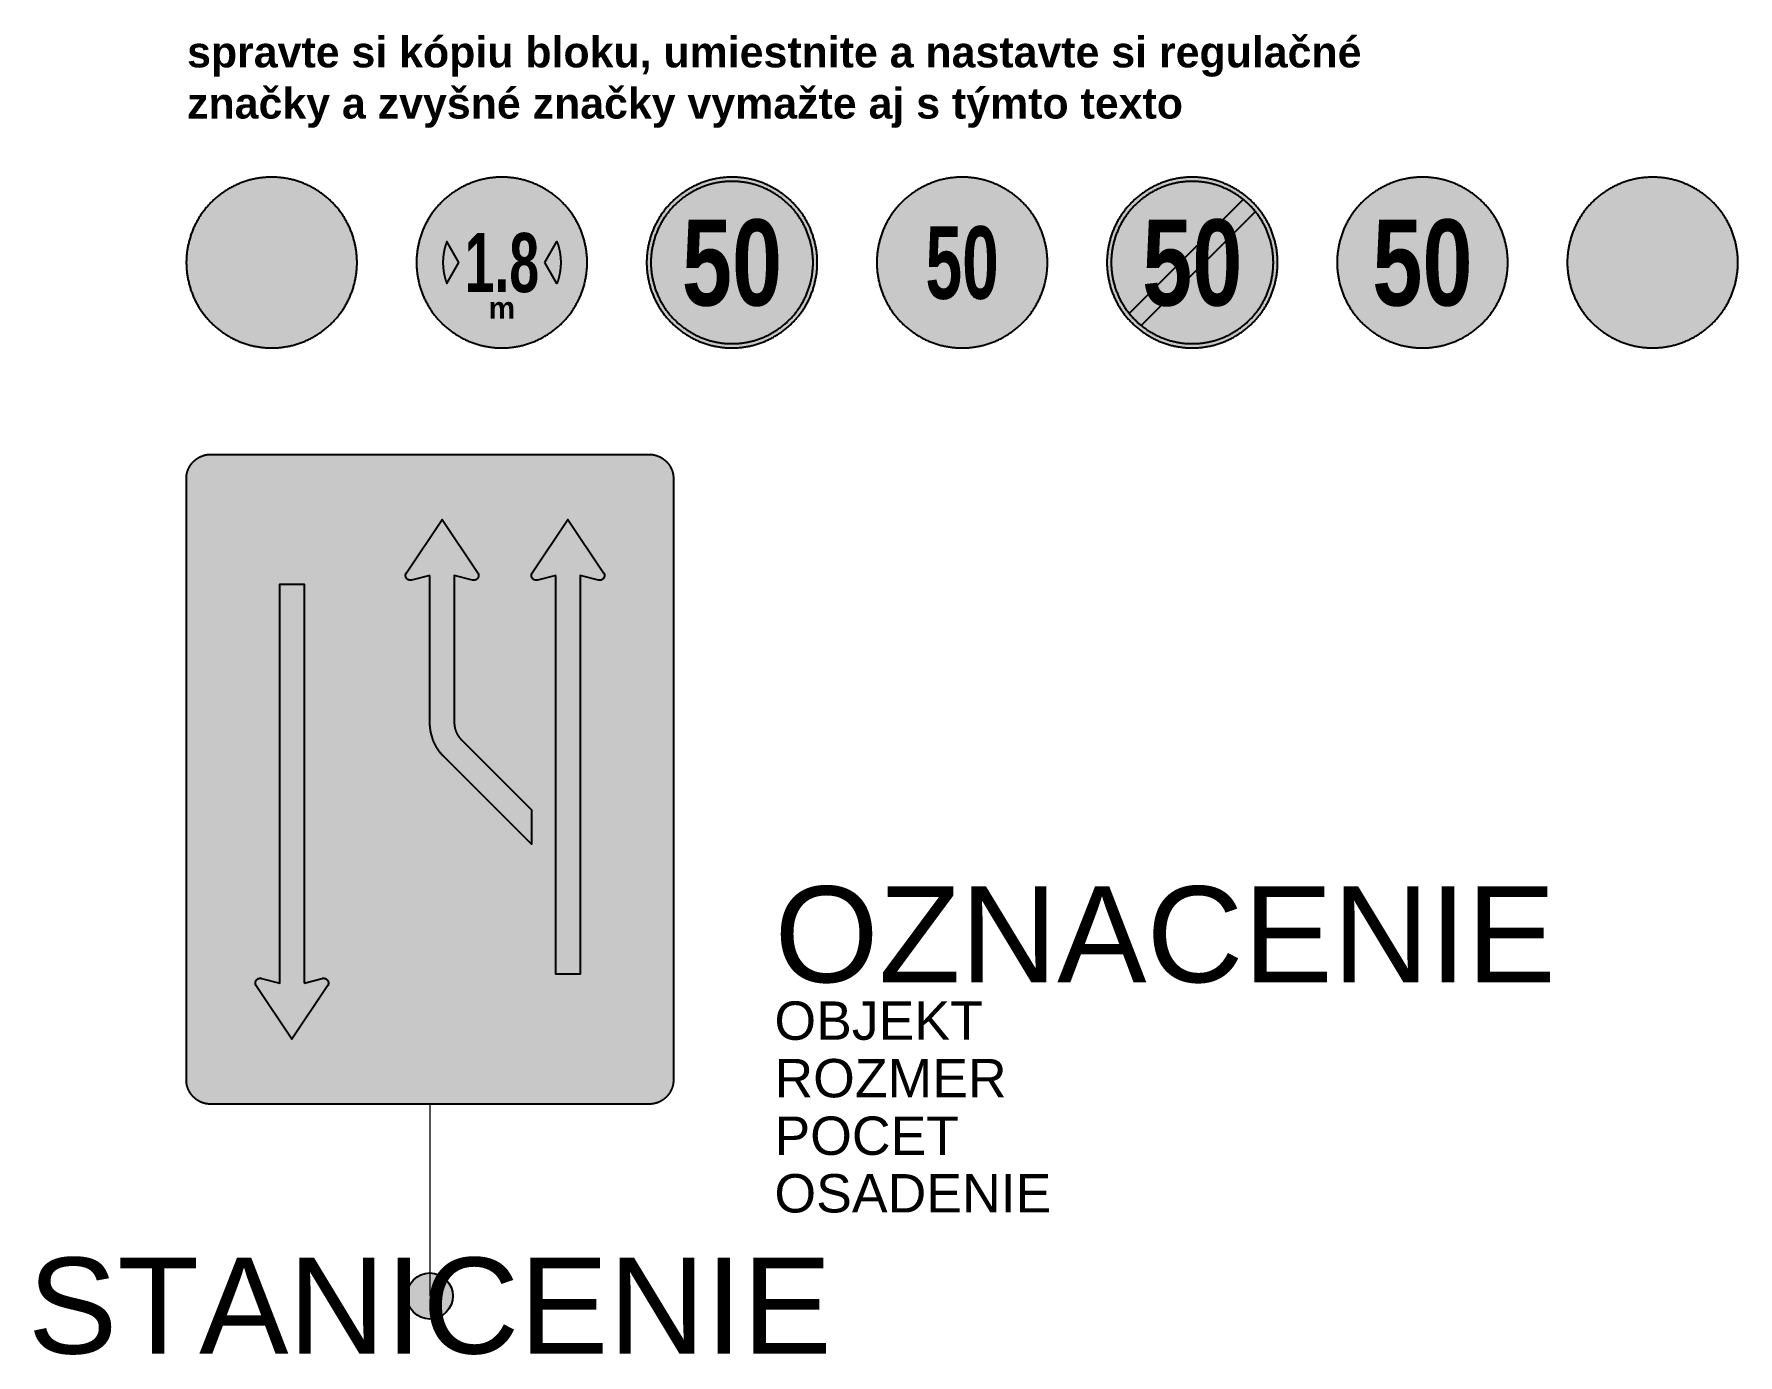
# Model space of a CAD drawing. Header units: metres. Extents: x -10.3 to 34.1, y -1.5 to 32.9.
import ezdxf
from ezdxf.enums import TextEntityAlignment as Align

# ---------------------------------------------------------------- set-up
doc = ezdxf.new("R2010")
doc.units = ezdxf.units.M
doc.layers.get('Defpoints').update_dxf_attribs({"color": 140, "lineweight": 5})
doc.styles.add('DZ', font='arialbd.ttf')
doc.styles.get("Standard").update_dxf_attribs({"font": 'arial.ttf'})

msp = doc.modelspace()

# ---------------------------------------------------------------- texts
at = {"color": 10, "insert": (24.41, 31.631), "char_height": 0.8, "attachment_point": 6, "style": 'DZ'}
msp.add_mtext_dynamic_manual_height_columns('\\pxql;spravte si kópiu bloku, umiestnite a nastavte si regulačné značky a zvyšné značky vymažte aj s týmto texto', width=30.74017, gutter_width=4, heights=[0], dxfattribs=at)
msp.add_attdef('OZNACENIE', (8.982, 8.177), '424-LOOKVIDITELNOST', height=2.5)
msp.add_attdef('STANICENIE', text='', height=2.5).set_placement((0, 1), align=Align.TOP_CENTER)
at = {"layer": 'Defpoints'}
for tag, p, s in [('OBJEKT', (8.982, 6.677), 'Jestvujúci'), ('ROZMER', (8.982, 5.177), ''), ('POCET', (8.982, 3.677), ''), ('OSADENIE', (8.982, 2.177), '')]:
    msp.add_attdef(tag, p, s, height=1, dxfattribs=at)

# ---------------------------------------------------------------- blocks, each defined once
blk = doc.blocks.new('*U38')
at = {"true_color": 0xf1efea}
blk.add_hatch(color=7, dxfattribs=at).paths.add_polyline_path([(3.175, 0), (3.175, 0.039), (3.174, 0.079), (3.173, 0.118), (3.171, 0.157), (3.169, 0.197), (3.166, 0.236), (3.163, 0.275), (3.159, 0.314), (3.155, 0.353), (3.151, 0.392), (3.146, 0.43), (3.14, 0.469), (3.134, 0.507), (3.128, 0.546), (3.121, 0.584), (3.113, 0.622), (3.106, 0.66), (3.097, 0.698), (3.088, 0.736), (3.079, 0.774), (3.07, 0.812), (3.059, 0.849), (3.049, 0.886), (3.038, 0.923), (3.026, 0.96), (3.014, 0.997), (3.002, 1.034), (2.989, 1.071), (2.976, 1.107), (2.962, 1.143), (2.948, 1.179), (2.933, 1.215), (2.918, 1.251), (2.903, 1.286), (2.887, 1.322), (2.871, 1.357), (2.854, 1.392), (2.837, 1.426), (2.819, 1.461), (2.801, 1.495), (2.783, 1.529), (2.764, 1.563), (2.744, 1.597), (2.725, 1.63), (2.704, 1.663), (2.684, 1.696), (2.663, 1.729), (2.642, 1.762), (2.62, 1.794), (2.598, 1.826), (2.575, 1.857), (2.552, 1.889), (2.529, 1.92), (2.505, 1.951), (2.481, 1.982), (2.456, 2.012), (2.431, 2.042), (2.406, 2.072), (2.38, 2.102), (2.354, 2.131), (2.327, 2.16), (2.3, 2.189), (2.273, 2.217), (2.245, 2.245), (2.217, 2.273), (2.189, 2.3), (2.16, 2.327), (2.131, 2.354), (2.102, 2.38), (2.072, 2.406), (2.042, 2.431), (2.012, 2.456), (1.982, 2.481), (1.951, 2.505), (1.92, 2.529), (1.889, 2.552), (1.857, 2.575), (1.826, 2.598), (1.794, 2.62), (1.762, 2.642), (1.729, 2.663), (1.696, 2.684), (1.663, 2.704), (1.63, 2.725), (1.597, 2.744), (1.563, 2.764), (1.529, 2.783), (1.495, 2.801), (1.461, 2.819), (1.426, 2.837), (1.392, 2.854), (1.357, 2.871), (1.322, 2.887), (1.286, 2.903), (1.251, 2.918), (1.215, 2.933), (1.179, 2.948), (1.143, 2.962), (1.107, 2.976), (1.071, 2.989), (1.034, 3.002), (0.997, 3.014), (0.96, 3.026), (0.923, 3.038), (0.886, 3.049), (0.849, 3.059), (0.811, 3.07), (0.774, 3.079), (0.736, 3.088), (0.698, 3.097), (0.66, 3.106), (0.622, 3.113), (0.584, 3.121), (0.546, 3.128), (0.507, 3.134), (0.469, 3.14), (0.43, 3.146), (0.392, 3.151), (0.353, 3.155), (0.314, 3.159), (0.275, 3.163), (0.236, 3.166), (0.197, 3.169), (0.157, 3.171), (0.118, 3.173), (0.079, 3.174), (0.039, 3.175), (0, 3.175), (-0.039, 3.175), (-0.079, 3.174), (-0.118, 3.173), (-0.157, 3.171), (-0.197, 3.169), (-0.236, 3.166), (-0.275, 3.163), (-0.314, 3.159), (-0.353, 3.155), (-0.392, 3.151), (-0.43, 3.146), (-0.469, 3.14), (-0.507, 3.134), (-0.546, 3.128), (-0.584, 3.121), (-0.622, 3.113), (-0.66, 3.106), (-0.698, 3.097), (-0.736, 3.088), (-0.774, 3.079), (-0.812, 3.07), (-0.849, 3.059), (-0.886, 3.049), (-0.923, 3.038), (-0.96, 3.026), (-0.997, 3.014), (-1.034, 3.002), (-1.071, 2.989), (-1.107, 2.976), (-1.143, 2.962), (-1.179, 2.948), (-1.215, 2.933), (-1.251, 2.918), (-1.286, 2.903), (-1.322, 2.887), (-1.357, 2.871), (-1.392, 2.854), (-1.426, 2.837), (-1.461, 2.819), (-1.495, 2.801), (-1.529, 2.783), (-1.563, 2.764), (-1.597, 2.744), (-1.63, 2.725), (-1.663, 2.704), (-1.696, 2.684), (-1.729, 2.663), (-1.762, 2.642), (-1.794, 2.62), (-1.826, 2.598), (-1.857, 2.575), (-1.889, 2.552), (-1.92, 2.529), (-1.951, 2.505), (-1.982, 2.481), (-2.012, 2.456), (-2.042, 2.431), (-2.072, 2.406), (-2.102, 2.38), (-2.131, 2.354), (-2.16, 2.327), (-2.189, 2.3), (-2.217, 2.273), (-2.245, 2.245), (-2.273, 2.217), (-2.3, 2.189), (-2.327, 2.16), (-2.354, 2.131), (-2.38, 2.102), (-2.406, 2.072), (-2.431, 2.042), (-2.456, 2.012), (-2.481, 1.982), (-2.505, 1.951), (-2.529, 1.92), (-2.552, 1.889), (-2.575, 1.857), (-2.598, 1.826), (-2.62, 1.794), (-2.642, 1.762), (-2.663, 1.729), (-2.684, 1.696), (-2.704, 1.663), (-2.725, 1.63), (-2.744, 1.597), (-2.764, 1.563), (-2.783, 1.529), (-2.801, 1.495), (-2.819, 1.461), (-2.837, 1.426), (-2.854, 1.392), (-2.871, 1.357), (-2.887, 1.322), (-2.903, 1.286), (-2.918, 1.251), (-2.933, 1.215), (-2.948, 1.179), (-2.962, 1.143), (-2.976, 1.107), (-2.989, 1.071), (-3.002, 1.034), (-3.014, 0.997), (-3.026, 0.96), (-3.038, 0.923), (-3.049, 0.886), (-3.059, 0.849), (-3.07, 0.812), (-3.079, 0.774), (-3.088, 0.736), (-3.097, 0.698), (-3.106, 0.66), (-3.113, 0.622), (-3.121, 0.584), (-3.128, 0.546), (-3.134, 0.507), (-3.14, 0.469), (-3.146, 0.43), (-3.151, 0.392), (-3.155, 0.353), (-3.159, 0.314), (-3.163, 0.275), (-3.166, 0.236), (-3.169, 0.197), (-3.171, 0.157), (-3.173, 0.118), (-3.174, 0.079), (-3.175, 0.039), (-3.175, 0), (-3.175, -0.039), (-3.174, -0.079), (-3.173, -0.118), (-3.171, -0.157), (-3.169, -0.197), (-3.166, -0.236), (-3.163, -0.275), (-3.159, -0.314), (-3.155, -0.353), (-3.151, -0.392), (-3.146, -0.43), (-3.14, -0.469), (-3.134, -0.507), (-3.128, -0.546), (-3.121, -0.584), (-3.113, -0.622), (-3.106, -0.66), (-3.097, -0.698), (-3.088, -0.736), (-3.079, -0.774), (-3.07, -0.811), (-3.059, -0.849), (-3.049, -0.886), (-3.038, -0.923), (-3.026, -0.96), (-3.014, -0.997), (-3.002, -1.034), (-2.989, -1.071), (-2.976, -1.107), (-2.962, -1.143), (-2.948, -1.179), (-2.933, -1.215), (-2.918, -1.251), (-2.903, -1.286), (-2.887, -1.322), (-2.871, -1.357), (-2.854, -1.392), (-2.837, -1.426), (-2.819, -1.461), (-2.801, -1.495), (-2.783, -1.529), (-2.764, -1.563), (-2.744, -1.597), (-2.725, -1.63), (-2.704, -1.663), (-2.684, -1.696), (-2.663, -1.729), (-2.642, -1.762), (-2.62, -1.794), (-2.598, -1.826), (-2.575, -1.857), (-2.552, -1.889), (-2.529, -1.92), (-2.505, -1.951), (-2.481, -1.982), (-2.456, -2.012), (-2.431, -2.042), (-2.406, -2.072), (-2.38, -2.102), (-2.354, -2.131), (-2.327, -2.16), (-2.3, -2.189), (-2.273, -2.217), (-2.245, -2.245), (-2.217, -2.273), (-2.189, -2.3), (-2.16, -2.327), (-2.131, -2.354), (-2.102, -2.38), (-2.072, -2.406), (-2.042, -2.431), (-2.012, -2.456), (-1.982, -2.481), (-1.951, -2.505), (-1.92, -2.529), (-1.889, -2.552), (-1.857, -2.575), (-1.826, -2.598), (-1.794, -2.62), (-1.762, -2.642), (-1.729, -2.663), (-1.696, -2.684), (-1.663, -2.704), (-1.63, -2.725), (-1.597, -2.744), (-1.563, -2.764), (-1.529, -2.783), (-1.495, -2.801), (-1.461, -2.819), (-1.426, -2.837), (-1.392, -2.854), (-1.357, -2.871), (-1.322, -2.887), (-1.286, -2.903), (-1.251, -2.918), (-1.215, -2.933), (-1.179, -2.948), (-1.143, -2.962), (-1.107, -2.976), (-1.071, -2.989), (-1.034, -3.002), (-0.997, -3.014), (-0.96, -3.026), (-0.923, -3.038), (-0.886, -3.049), (-0.849, -3.059), (-0.812, -3.07), (-0.774, -3.079), (-0.736, -3.088), (-0.698, -3.097), (-0.66, -3.106), (-0.622, -3.113), (-0.584, -3.121), (-0.546, -3.128), (-0.507, -3.134), (-0.469, -3.14), (-0.43, -3.146), (-0.392, -3.151), (-0.353, -3.155), (-0.314, -3.159), (-0.275, -3.163), (-0.236, -3.166), (-0.197, -3.169), (-0.157, -3.171), (-0.118, -3.173), (-0.079, -3.174), (-0.039, -3.175), (0, -3.175), (0.039, -3.175), (0.079, -3.174), (0.118, -3.173), (0.157, -3.171), (0.197, -3.169), (0.236, -3.166), (0.275, -3.163), (0.314, -3.159), (0.353, -3.155), (0.392, -3.151), (0.43, -3.146), (0.469, -3.14), (0.507, -3.134), (0.546, -3.128), (0.584, -3.121), (0.622, -3.113), (0.66, -3.106), (0.698, -3.097), (0.736, -3.088), (0.774, -3.079), (0.811, -3.07), (0.849, -3.059), (0.886, -3.049), (0.923, -3.038), (0.96, -3.026), (0.997, -3.014), (1.034, -3.002), (1.071, -2.989), (1.107, -2.976), (1.143, -2.962), (1.179, -2.948), (1.215, -2.933), (1.251, -2.918), (1.286, -2.903), (1.322, -2.887), (1.357, -2.871), (1.392, -2.854), (1.426, -2.837), (1.461, -2.819), (1.495, -2.801), (1.529, -2.783), (1.563, -2.764), (1.597, -2.744), (1.63, -2.725), (1.663, -2.704), (1.696, -2.684), (1.729, -2.663), (1.762, -2.642), (1.794, -2.62), (1.826, -2.598), (1.857, -2.575), (1.889, -2.552), (1.92, -2.529), (1.951, -2.505), (1.982, -2.481), (2.012, -2.456), (2.042, -2.431), (2.072, -2.406), (2.102, -2.38), (2.131, -2.354), (2.16, -2.327), (2.189, -2.3), (2.217, -2.273), (2.245, -2.245), (2.273, -2.217), (2.3, -2.189), (2.327, -2.16), (2.354, -2.131), (2.38, -2.102), (2.406, -2.072), (2.431, -2.042), (2.456, -2.012), (2.481, -1.982), (2.505, -1.951), (2.529, -1.92), (2.552, -1.889), (2.575, -1.857), (2.598, -1.826), (2.62, -1.794), (2.642, -1.762), (2.663, -1.729), (2.684, -1.696), (2.704, -1.663), (2.725, -1.63), (2.744, -1.597), (2.764, -1.563), (2.783, -1.529), (2.801, -1.495), (2.819, -1.461), (2.837, -1.426), (2.854, -1.392), (2.871, -1.357), (2.887, -1.322), (2.903, -1.286), (2.918, -1.251), (2.933, -1.215), (2.948, -1.179), (2.962, -1.143), (2.976, -1.107), (2.989, -1.071), (3.002, -1.034), (3.014, -0.997), (3.026, -0.96), (3.038, -0.923), (3.049, -0.886), (3.059, -0.849), (3.07, -0.811), (3.079, -0.774), (3.088, -0.736), (3.097, -0.698), (3.106, -0.66), (3.113, -0.622), (3.121, -0.584), (3.128, -0.546), (3.134, -0.507), (3.14, -0.469), (3.146, -0.43), (3.151, -0.392), (3.155, -0.353), (3.159, -0.314), (3.163, -0.275), (3.166, -0.236), (3.169, -0.197), (3.171, -0.157), (3.173, -0.118), (3.174, -0.079), (3.175, -0.039), (3.175, 0)])
at = {"true_color": 0x9b9b9b}
h = blk.add_hatch(color=253, dxfattribs=at)
edge = h.paths.add_edge_path()
edge.add_line((3.016, 0), (3.016, 0.037))
edge.add_line((3.016, 0.037), (3.015, 0.075))
edge.add_line((3.015, 0.075), (3.014, 0.112))
edge.add_line((3.014, 0.112), (3.013, 0.15))
edge.add_line((3.013, 0.15), (3.01, 0.187))
edge.add_line((3.01, 0.187), (3.008, 0.224))
edge.add_line((3.008, 0.224), (3.005, 0.261))
edge.add_line((3.005, 0.261), (3.001, 0.298))
edge.add_line((3.001, 0.298), (2.998, 0.335))
edge.add_line((2.998, 0.335), (2.993, 0.372))
edge.add_line((2.993, 0.372), (2.988, 0.409))
edge.add_line((2.988, 0.409), (2.983, 0.445))
edge.add_line((2.983, 0.445), (2.978, 0.482))
edge.add_line((2.978, 0.482), (2.971, 0.519))
edge.add_line((2.971, 0.519), (2.965, 0.555))
edge.add_line((2.965, 0.555), (2.958, 0.591))
edge.add_line((2.958, 0.591), (2.95, 0.627))
edge.add_line((2.95, 0.627), (2.942, 0.663))
edge.add_line((2.942, 0.663), (2.934, 0.699))
edge.add_line((2.934, 0.699), (2.925, 0.735))
edge.add_line((2.925, 0.735), (2.916, 0.771))
edge.add_line((2.916, 0.771), (2.906, 0.806))
edge.add_line((2.906, 0.806), (2.896, 0.842))
edge.add_line((2.896, 0.842), (2.886, 0.877))
edge.add_line((2.886, 0.877), (2.875, 0.912))
edge.add_line((2.875, 0.912), (2.864, 0.947))
edge.add_line((2.864, 0.947), (2.852, 0.982))
edge.add_line((2.852, 0.982), (2.84, 1.017))
edge.add_line((2.84, 1.017), (2.827, 1.052))
edge.add_line((2.827, 1.052), (2.814, 1.086))
edge.add_line((2.814, 1.086), (2.801, 1.12))
edge.add_line((2.801, 1.12), (2.787, 1.154))
edge.add_line((2.787, 1.154), (2.772, 1.188))
edge.add_line((2.772, 1.188), (2.758, 1.222))
edge.add_line((2.758, 1.222), (2.743, 1.255))
edge.add_line((2.743, 1.255), (2.727, 1.289))
edge.add_line((2.727, 1.289), (2.711, 1.322))
edge.add_line((2.711, 1.322), (2.695, 1.355))
edge.add_line((2.695, 1.355), (2.678, 1.388))
edge.add_line((2.678, 1.388), (2.661, 1.42))
edge.add_line((2.661, 1.42), (2.643, 1.453))
edge.add_line((2.643, 1.453), (2.625, 1.485))
edge.add_line((2.625, 1.485), (2.607, 1.517))
edge.add_line((2.607, 1.517), (2.588, 1.549))
edge.add_line((2.588, 1.549), (2.569, 1.58))
edge.add_line((2.569, 1.58), (2.55, 1.611))
edge.add_line((2.55, 1.611), (2.53, 1.643))
edge.add_line((2.53, 1.643), (2.51, 1.673))
edge.add_line((2.51, 1.673), (2.489, 1.704))
edge.add_line((2.489, 1.704), (2.468, 1.734))
edge.add_line((2.468, 1.734), (2.446, 1.765))
edge.add_line((2.446, 1.765), (2.424, 1.795))
edge.add_line((2.424, 1.795), (2.402, 1.824))
edge.add_line((2.402, 1.824), (2.38, 1.854))
edge.add_line((2.38, 1.854), (2.357, 1.883))
edge.add_line((2.357, 1.883), (2.333, 1.912))
edge.add_line((2.333, 1.912), (2.309, 1.94))
edge.add_line((2.309, 1.94), (2.285, 1.969))
edge.add_line((2.285, 1.969), (2.261, 1.997))
edge.add_line((2.261, 1.997), (2.236, 2.024))
edge.add_line((2.236, 2.024), (2.211, 2.052))
edge.add_line((2.211, 2.052), (2.185, 2.079))
edge.add_line((2.185, 2.079), (2.159, 2.106))
edge.add_line((2.159, 2.106), (2.133, 2.133))
edge.add_line((2.133, 2.133), (2.106, 2.159))
edge.add_line((2.106, 2.159), (2.079, 2.185))
edge.add_line((2.079, 2.185), (2.052, 2.211))
edge.add_line((2.052, 2.211), (2.024, 2.236))
edge.add_line((2.024, 2.236), (1.997, 2.261))
edge.add_line((1.997, 2.261), (1.969, 2.285))
edge.add_line((1.969, 2.285), (1.94, 2.309))
edge.add_line((1.94, 2.309), (1.912, 2.333))
edge.add_line((1.912, 2.333), (1.883, 2.357))
edge.add_line((1.883, 2.357), (1.854, 2.38))
edge.add_line((1.854, 2.38), (1.824, 2.402))
edge.add_line((1.824, 2.402), (1.795, 2.424))
edge.add_line((1.795, 2.424), (1.765, 2.446))
edge.add_line((1.765, 2.446), (1.734, 2.468))
edge.add_line((1.734, 2.468), (1.704, 2.489))
edge.add_line((1.704, 2.489), (1.673, 2.509))
edge.add_line((1.673, 2.509), (1.643, 2.53))
edge.add_line((1.643, 2.53), (1.611, 2.55))
edge.add_line((1.611, 2.55), (1.58, 2.569))
edge.add_line((1.58, 2.569), (1.549, 2.588))
edge.add_line((1.549, 2.588), (1.517, 2.607))
edge.add_line((1.517, 2.607), (1.485, 2.625))
edge.add_line((1.485, 2.625), (1.453, 2.643))
edge.add_line((1.453, 2.643), (1.42, 2.661))
edge.add_line((1.42, 2.661), (1.388, 2.678))
edge.add_line((1.388, 2.678), (1.355, 2.695))
edge.add_line((1.355, 2.695), (1.322, 2.711))
edge.add_line((1.322, 2.711), (1.289, 2.727))
edge.add_line((1.289, 2.727), (1.255, 2.743))
edge.add_line((1.255, 2.743), (1.222, 2.758))
edge.add_line((1.222, 2.758), (1.188, 2.772))
edge.add_line((1.188, 2.772), (1.154, 2.787))
edge.add_line((1.154, 2.787), (1.12, 2.8))
edge.add_line((1.12, 2.8), (1.086, 2.814))
edge.add_line((1.086, 2.814), (1.052, 2.827))
edge.add_line((1.052, 2.827), (1.017, 2.84))
edge.add_line((1.017, 2.84), (0.982, 2.852))
edge.add_line((0.982, 2.852), (0.947, 2.864))
edge.add_line((0.947, 2.864), (0.912, 2.875))
edge.add_line((0.912, 2.875), (0.877, 2.886))
edge.add_line((0.877, 2.886), (0.842, 2.896))
edge.add_line((0.842, 2.896), (0.807, 2.906))
edge.add_line((0.807, 2.906), (0.771, 2.916))
edge.add_line((0.771, 2.916), (0.735, 2.925))
edge.add_line((0.735, 2.925), (0.699, 2.934))
edge.add_line((0.699, 2.934), (0.663, 2.942))
edge.add_line((0.663, 2.942), (0.627, 2.95))
edge.add_line((0.627, 2.95), (0.591, 2.958))
edge.add_line((0.591, 2.958), (0.555, 2.965))
edge.add_line((0.555, 2.965), (0.518, 2.971))
edge.add_line((0.518, 2.971), (0.482, 2.978))
edge.add_line((0.482, 2.978), (0.445, 2.983))
edge.add_line((0.445, 2.983), (0.409, 2.988))
edge.add_line((0.409, 2.988), (0.372, 2.993))
edge.add_line((0.372, 2.993), (0.335, 2.998))
edge.add_line((0.335, 2.998), (0.298, 3.002))
edge.add_line((0.298, 3.002), (0.261, 3.005))
edge.add_line((0.261, 3.005), (0.224, 3.008))
edge.add_line((0.224, 3.008), (0.187, 3.01))
edge.add_line((0.187, 3.01), (0.15, 3.013))
edge.add_line((0.15, 3.013), (0.112, 3.014))
edge.add_line((0.112, 3.014), (0.075, 3.015))
edge.add_line((0.075, 3.015), (0.038, 3.016))
edge.add_line((0.038, 3.016), (0, 3.016))
edge.add_line((0, 3.016), (-0.037, 3.016))
edge.add_line((-0.037, 3.016), (-0.075, 3.015))
edge.add_line((-0.075, 3.015), (-0.112, 3.014))
edge.add_line((-0.112, 3.014), (-0.15, 3.013))
edge.add_line((-0.15, 3.013), (-0.187, 3.01))
edge.add_line((-0.187, 3.01), (-0.224, 3.008))
edge.add_line((-0.224, 3.008), (-0.261, 3.005))
edge.add_line((-0.261, 3.005), (-0.298, 3.002))
edge.add_line((-0.298, 3.002), (-0.335, 2.998))
edge.add_line((-0.335, 2.998), (-0.372, 2.993))
edge.add_line((-0.372, 2.993), (-0.409, 2.988))
edge.add_line((-0.409, 2.988), (-0.445, 2.983))
edge.add_line((-0.445, 2.983), (-0.482, 2.978))
edge.add_line((-0.482, 2.978), (-0.519, 2.971))
edge.add_line((-0.519, 2.971), (-0.555, 2.965))
edge.add_line((-0.555, 2.965), (-0.591, 2.958))
edge.add_line((-0.591, 2.958), (-0.627, 2.95))
edge.add_line((-0.627, 2.95), (-0.663, 2.942))
edge.add_line((-0.663, 2.942), (-0.699, 2.934))
edge.add_line((-0.699, 2.934), (-0.735, 2.925))
edge.add_line((-0.735, 2.925), (-0.771, 2.916))
edge.add_line((-0.771, 2.916), (-0.806, 2.906))
edge.add_line((-0.806, 2.906), (-0.842, 2.896))
edge.add_line((-0.842, 2.896), (-0.877, 2.886))
edge.add_line((-0.877, 2.886), (-0.912, 2.875))
edge.add_line((-0.912, 2.875), (-0.947, 2.864))
edge.add_line((-0.947, 2.864), (-0.982, 2.852))
edge.add_line((-0.982, 2.852), (-1.017, 2.84))
edge.add_line((-1.017, 2.84), (-1.052, 2.827))
edge.add_line((-1.052, 2.827), (-1.086, 2.814))
edge.add_line((-1.086, 2.814), (-1.12, 2.8))
edge.add_line((-1.12, 2.8), (-1.154, 2.787))
edge.add_line((-1.154, 2.787), (-1.188, 2.772))
edge.add_line((-1.188, 2.772), (-1.222, 2.758))
edge.add_line((-1.222, 2.758), (-1.255, 2.743))
edge.add_line((-1.255, 2.743), (-1.289, 2.727))
edge.add_line((-1.289, 2.727), (-1.322, 2.711))
edge.add_line((-1.322, 2.711), (-1.355, 2.695))
edge.add_line((-1.355, 2.695), (-1.388, 2.678))
edge.add_line((-1.388, 2.678), (-1.42, 2.661))
edge.add_line((-1.42, 2.661), (-1.453, 2.643))
edge.add_line((-1.453, 2.643), (-1.485, 2.625))
edge.add_line((-1.485, 2.625), (-1.517, 2.607))
edge.add_line((-1.517, 2.607), (-1.549, 2.588))
edge.add_line((-1.549, 2.588), (-1.58, 2.569))
edge.add_line((-1.58, 2.569), (-1.611, 2.55))
edge.add_line((-1.611, 2.55), (-1.643, 2.53))
edge.add_line((-1.643, 2.53), (-1.673, 2.509))
edge.add_line((-1.673, 2.509), (-1.704, 2.489))
edge.add_line((-1.704, 2.489), (-1.734, 2.468))
edge.add_line((-1.734, 2.468), (-1.765, 2.446))
edge.add_line((-1.765, 2.446), (-1.794, 2.424))
edge.add_line((-1.794, 2.424), (-1.824, 2.402))
edge.add_line((-1.824, 2.402), (-1.854, 2.38))
edge.add_line((-1.854, 2.38), (-1.883, 2.357))
edge.add_line((-1.883, 2.357), (-1.912, 2.333))
edge.add_line((-1.912, 2.333), (-1.94, 2.309))
edge.add_line((-1.94, 2.309), (-1.969, 2.285))
edge.add_line((-1.969, 2.285), (-1.997, 2.261))
edge.add_line((-1.997, 2.261), (-2.024, 2.236))
edge.add_line((-2.024, 2.236), (-2.052, 2.211))
edge.add_line((-2.052, 2.211), (-2.079, 2.185))
edge.add_line((-2.079, 2.185), (-2.106, 2.159))
edge.add_line((-2.106, 2.159), (-2.133, 2.133))
edge.add_line((-2.133, 2.133), (-2.159, 2.106))
edge.add_line((-2.159, 2.106), (-2.185, 2.079))
edge.add_line((-2.185, 2.079), (-2.211, 2.052))
edge.add_line((-2.211, 2.052), (-2.236, 2.024))
edge.add_line((-2.236, 2.024), (-2.261, 1.997))
edge.add_line((-2.261, 1.997), (-2.285, 1.969))
edge.add_line((-2.285, 1.969), (-2.309, 1.94))
edge.add_line((-2.309, 1.94), (-2.333, 1.912))
edge.add_line((-2.333, 1.912), (-2.357, 1.883))
edge.add_line((-2.357, 1.883), (-2.38, 1.854))
edge.add_line((-2.38, 1.854), (-2.402, 1.824))
edge.add_line((-2.402, 1.824), (-2.424, 1.795))
edge.add_line((-2.424, 1.795), (-2.446, 1.765))
edge.add_line((-2.446, 1.765), (-2.468, 1.734))
edge.add_line((-2.468, 1.734), (-2.489, 1.704))
edge.add_line((-2.489, 1.704), (-2.509, 1.673))
edge.add_line((-2.509, 1.673), (-2.53, 1.643))
edge.add_line((-2.53, 1.643), (-2.55, 1.611))
edge.add_line((-2.55, 1.611), (-2.569, 1.58))
edge.add_line((-2.569, 1.58), (-2.588, 1.549))
edge.add_line((-2.588, 1.549), (-2.607, 1.517))
edge.add_line((-2.607, 1.517), (-2.625, 1.485))
edge.add_line((-2.625, 1.485), (-2.643, 1.453))
edge.add_line((-2.643, 1.453), (-2.661, 1.42))
edge.add_line((-2.661, 1.42), (-2.678, 1.388))
edge.add_line((-2.678, 1.388), (-2.695, 1.355))
edge.add_line((-2.695, 1.355), (-2.711, 1.322))
edge.add_line((-2.711, 1.322), (-2.727, 1.289))
edge.add_line((-2.727, 1.289), (-2.743, 1.255))
edge.add_line((-2.743, 1.255), (-2.758, 1.222))
edge.add_line((-2.758, 1.222), (-2.772, 1.188))
edge.add_line((-2.772, 1.188), (-2.787, 1.154))
edge.add_line((-2.787, 1.154), (-2.8, 1.12))
edge.add_line((-2.8, 1.12), (-2.814, 1.086))
edge.add_line((-2.814, 1.086), (-2.827, 1.052))
edge.add_line((-2.827, 1.052), (-2.84, 1.017))
edge.add_line((-2.84, 1.017), (-2.852, 0.982))
edge.add_line((-2.852, 0.982), (-2.864, 0.947))
edge.add_line((-2.864, 0.947), (-2.875, 0.912))
edge.add_line((-2.875, 0.912), (-2.886, 0.877))
edge.add_line((-2.886, 0.877), (-2.896, 0.842))
edge.add_line((-2.896, 0.842), (-2.906, 0.806))
edge.add_line((-2.906, 0.806), (-2.916, 0.771))
edge.add_line((-2.916, 0.771), (-2.925, 0.735))
edge.add_line((-2.925, 0.735), (-2.934, 0.699))
edge.add_line((-2.934, 0.699), (-2.942, 0.663))
edge.add_line((-2.942, 0.663), (-2.95, 0.627))
edge.add_line((-2.95, 0.627), (-2.958, 0.591))
edge.add_line((-2.958, 0.591), (-2.965, 0.555))
edge.add_line((-2.965, 0.555), (-2.971, 0.519))
edge.add_line((-2.971, 0.519), (-2.978, 0.482))
edge.add_line((-2.978, 0.482), (-2.983, 0.445))
edge.add_line((-2.983, 0.445), (-2.988, 0.409))
edge.add_line((-2.988, 0.409), (-2.993, 0.372))
edge.add_line((-2.993, 0.372), (-2.998, 0.335))
edge.add_line((-2.998, 0.335), (-3.002, 0.298))
edge.add_line((-3.002, 0.298), (-3.005, 0.261))
edge.add_line((-3.005, 0.261), (-3.008, 0.224))
edge.add_line((-3.008, 0.224), (-3.01, 0.187))
edge.add_line((-3.01, 0.187), (-3.013, 0.15))
edge.add_line((-3.013, 0.15), (-3.014, 0.112))
edge.add_line((-3.014, 0.112), (-3.015, 0.075))
edge.add_line((-3.015, 0.075), (-3.016, 0.037))
edge.add_line((-3.016, 0.037), (-3.016, 0))
edge.add_line((-3.016, 0), (-3.016, -0.038))
edge.add_line((-3.016, -0.038), (-3.015, -0.075))
edge.add_line((-3.015, -0.075), (-3.014, -0.112))
edge.add_line((-3.014, -0.112), (-3.013, -0.15))
edge.add_line((-3.013, -0.15), (-3.01, -0.187))
edge.add_line((-3.01, -0.187), (-3.008, -0.224))
edge.add_line((-3.008, -0.224), (-3.005, -0.261))
edge.add_line((-3.005, -0.261), (-3.002, -0.298))
edge.add_line((-3.002, -0.298), (-2.998, -0.335))
edge.add_line((-2.998, -0.335), (-2.993, -0.372))
edge.add_line((-2.993, -0.372), (-2.988, -0.409))
edge.add_line((-2.988, -0.409), (-2.983, -0.445))
edge.add_line((-2.983, -0.445), (-2.978, -0.482))
edge.add_line((-2.978, -0.482), (-2.971, -0.518))
edge.add_line((-2.971, -0.518), (-2.965, -0.555))
edge.add_line((-2.965, -0.555), (-2.958, -0.591))
edge.add_line((-2.958, -0.591), (-2.95, -0.627))
edge.add_line((-2.95, -0.627), (-2.942, -0.663))
edge.add_line((-2.942, -0.663), (-2.934, -0.699))
edge.add_line((-2.934, -0.699), (-2.925, -0.735))
edge.add_line((-2.925, -0.735), (-2.916, -0.771))
edge.add_line((-2.916, -0.771), (-2.906, -0.807))
edge.add_line((-2.906, -0.807), (-2.896, -0.842))
edge.add_line((-2.896, -0.842), (-2.886, -0.877))
edge.add_line((-2.886, -0.877), (-2.875, -0.912))
edge.add_line((-2.875, -0.912), (-2.864, -0.947))
edge.add_line((-2.864, -0.947), (-2.852, -0.982))
edge.add_line((-2.852, -0.982), (-2.84, -1.017))
edge.add_line((-2.84, -1.017), (-2.827, -1.052))
edge.add_line((-2.827, -1.052), (-2.814, -1.086))
edge.add_line((-2.814, -1.086), (-2.8, -1.12))
edge.add_line((-2.8, -1.12), (-2.787, -1.154))
edge.add_line((-2.787, -1.154), (-2.772, -1.188))
edge.add_line((-2.772, -1.188), (-2.758, -1.222))
edge.add_line((-2.758, -1.222), (-2.743, -1.255))
edge.add_line((-2.743, -1.255), (-2.727, -1.289))
edge.add_line((-2.727, -1.289), (-2.711, -1.322))
edge.add_line((-2.711, -1.322), (-2.695, -1.355))
edge.add_line((-2.695, -1.355), (-2.678, -1.388))
edge.add_line((-2.678, -1.388), (-2.661, -1.42))
edge.add_line((-2.661, -1.42), (-2.643, -1.453))
edge.add_line((-2.643, -1.453), (-2.625, -1.485))
edge.add_line((-2.625, -1.485), (-2.607, -1.517))
edge.add_line((-2.607, -1.517), (-2.588, -1.549))
edge.add_line((-2.588, -1.549), (-2.569, -1.58))
edge.add_line((-2.569, -1.58), (-2.55, -1.611))
edge.add_line((-2.55, -1.611), (-2.53, -1.643))
edge.add_line((-2.53, -1.643), (-2.509, -1.673))
edge.add_line((-2.509, -1.673), (-2.489, -1.704))
edge.add_line((-2.489, -1.704), (-2.468, -1.734))
edge.add_line((-2.468, -1.734), (-2.446, -1.765))
edge.add_line((-2.446, -1.765), (-2.424, -1.795))
edge.add_line((-2.424, -1.795), (-2.402, -1.824))
edge.add_line((-2.402, -1.824), (-2.38, -1.854))
edge.add_line((-2.38, -1.854), (-2.357, -1.883))
edge.add_line((-2.357, -1.883), (-2.333, -1.912))
edge.add_line((-2.333, -1.912), (-2.309, -1.94))
edge.add_line((-2.309, -1.94), (-2.285, -1.969))
edge.add_line((-2.285, -1.969), (-2.261, -1.997))
edge.add_line((-2.261, -1.997), (-2.236, -2.024))
edge.add_line((-2.236, -2.024), (-2.211, -2.052))
edge.add_line((-2.211, -2.052), (-2.185, -2.079))
edge.add_line((-2.185, -2.079), (-2.159, -2.106))
edge.add_line((-2.159, -2.106), (-2.133, -2.133))
edge.add_line((-2.133, -2.133), (-2.106, -2.159))
edge.add_line((-2.106, -2.159), (-2.079, -2.185))
edge.add_line((-2.079, -2.185), (-2.052, -2.211))
edge.add_line((-2.052, -2.211), (-2.024, -2.236))
edge.add_line((-2.024, -2.236), (-1.997, -2.261))
edge.add_line((-1.997, -2.261), (-1.969, -2.285))
edge.add_line((-1.969, -2.285), (-1.94, -2.309))
edge.add_line((-1.94, -2.309), (-1.912, -2.333))
edge.add_line((-1.912, -2.333), (-1.883, -2.357))
edge.add_line((-1.883, -2.357), (-1.854, -2.38))
edge.add_line((-1.854, -2.38), (-1.824, -2.402))
edge.add_line((-1.824, -2.402), (-1.794, -2.424))
edge.add_line((-1.794, -2.424), (-1.765, -2.446))
edge.add_line((-1.765, -2.446), (-1.734, -2.468))
edge.add_line((-1.734, -2.468), (-1.704, -2.489))
edge.add_line((-1.704, -2.489), (-1.673, -2.51))
edge.add_line((-1.673, -2.51), (-1.643, -2.53))
edge.add_line((-1.643, -2.53), (-1.611, -2.55))
edge.add_line((-1.611, -2.55), (-1.58, -2.569))
edge.add_line((-1.58, -2.569), (-1.549, -2.588))
edge.add_line((-1.549, -2.588), (-1.517, -2.607))
edge.add_line((-1.517, -2.607), (-1.485, -2.625))
edge.add_line((-1.485, -2.625), (-1.453, -2.643))
edge.add_line((-1.453, -2.643), (-1.42, -2.661))
edge.add_line((-1.42, -2.661), (-1.388, -2.678))
edge.add_line((-1.388, -2.678), (-1.355, -2.695))
edge.add_line((-1.355, -2.695), (-1.322, -2.711))
edge.add_line((-1.322, -2.711), (-1.289, -2.727))
edge.add_line((-1.289, -2.727), (-1.255, -2.743))
edge.add_line((-1.255, -2.743), (-1.222, -2.758))
edge.add_line((-1.222, -2.758), (-1.188, -2.772))
edge.add_line((-1.188, -2.772), (-1.154, -2.787))
edge.add_line((-1.154, -2.787), (-1.12, -2.801))
edge.add_line((-1.12, -2.801), (-1.086, -2.814))
edge.add_line((-1.086, -2.814), (-1.052, -2.827))
edge.add_line((-1.052, -2.827), (-1.017, -2.84))
edge.add_line((-1.017, -2.84), (-0.982, -2.852))
edge.add_line((-0.982, -2.852), (-0.947, -2.864))
edge.add_line((-0.947, -2.864), (-0.912, -2.875))
edge.add_line((-0.912, -2.875), (-0.877, -2.886))
edge.add_line((-0.877, -2.886), (-0.842, -2.896))
edge.add_line((-0.842, -2.896), (-0.806, -2.906))
edge.add_line((-0.806, -2.906), (-0.771, -2.916))
edge.add_line((-0.771, -2.916), (-0.735, -2.925))
edge.add_line((-0.735, -2.925), (-0.699, -2.934))
edge.add_line((-0.699, -2.934), (-0.663, -2.942))
edge.add_line((-0.663, -2.942), (-0.627, -2.95))
edge.add_line((-0.627, -2.95), (-0.591, -2.958))
edge.add_line((-0.591, -2.958), (-0.555, -2.965))
edge.add_line((-0.555, -2.965), (-0.519, -2.971))
edge.add_line((-0.519, -2.971), (-0.482, -2.978))
edge.add_line((-0.482, -2.978), (-0.445, -2.983))
edge.add_line((-0.445, -2.983), (-0.409, -2.988))
edge.add_line((-0.409, -2.988), (-0.372, -2.993))
edge.add_line((-0.372, -2.993), (-0.335, -2.998))
edge.add_line((-0.335, -2.998), (-0.298, -3.001))
edge.add_line((-0.298, -3.001), (-0.261, -3.005))
edge.add_line((-0.261, -3.005), (-0.224, -3.008))
edge.add_line((-0.224, -3.008), (-0.187, -3.01))
edge.add_line((-0.187, -3.01), (-0.15, -3.013))
edge.add_line((-0.15, -3.013), (-0.112, -3.014))
edge.add_line((-0.112, -3.014), (-0.075, -3.015))
edge.add_line((-0.075, -3.015), (-0.037, -3.016))
edge.add_line((-0.037, -3.016), (0, -3.016))
edge.add_line((0, -3.016), (0.038, -3.016))
edge.add_line((0.038, -3.016), (0.075, -3.015))
edge.add_line((0.075, -3.015), (0.112, -3.014))
edge.add_line((0.112, -3.014), (0.15, -3.013))
edge.add_line((0.15, -3.013), (0.187, -3.01))
edge.add_line((0.187, -3.01), (0.224, -3.008))
edge.add_line((0.224, -3.008), (0.261, -3.005))
edge.add_line((0.261, -3.005), (0.298, -3.001))
edge.add_line((0.298, -3.001), (0.335, -2.998))
edge.add_line((0.335, -2.998), (0.372, -2.993))
edge.add_line((0.372, -2.993), (0.409, -2.988))
edge.add_line((0.409, -2.988), (0.445, -2.983))
edge.add_line((0.445, -2.983), (0.482, -2.978))
edge.add_line((0.482, -2.978), (0.518, -2.971))
edge.add_line((0.518, -2.971), (0.555, -2.965))
edge.add_line((0.555, -2.965), (0.591, -2.958))
edge.add_line((0.591, -2.958), (0.627, -2.95))
edge.add_line((0.627, -2.95), (0.663, -2.942))
edge.add_line((0.663, -2.942), (0.699, -2.934))
edge.add_line((0.699, -2.934), (0.735, -2.925))
edge.add_line((0.735, -2.925), (0.771, -2.916))
edge.add_line((0.771, -2.916), (0.807, -2.906))
edge.add_line((0.807, -2.906), (0.842, -2.896))
edge.add_line((0.842, -2.896), (0.877, -2.886))
edge.add_line((0.877, -2.886), (0.912, -2.875))
edge.add_line((0.912, -2.875), (0.947, -2.864))
edge.add_line((0.947, -2.864), (0.982, -2.852))
edge.add_line((0.982, -2.852), (1.017, -2.84))
edge.add_line((1.017, -2.84), (1.052, -2.827))
edge.add_line((1.052, -2.827), (1.086, -2.814))
edge.add_line((1.086, -2.814), (1.12, -2.801))
edge.add_line((1.12, -2.801), (1.154, -2.787))
edge.add_line((1.154, -2.787), (1.188, -2.772))
edge.add_line((1.188, -2.772), (1.222, -2.758))
edge.add_line((1.222, -2.758), (1.255, -2.743))
edge.add_line((1.255, -2.743), (1.289, -2.727))
edge.add_line((1.289, -2.727), (1.322, -2.711))
edge.add_line((1.322, -2.711), (1.355, -2.695))
edge.add_line((1.355, -2.695), (1.388, -2.678))
edge.add_line((1.388, -2.678), (1.42, -2.661))
edge.add_line((1.42, -2.661), (1.453, -2.643))
edge.add_line((1.453, -2.643), (1.485, -2.625))
edge.add_line((1.485, -2.625), (1.517, -2.607))
edge.add_line((1.517, -2.607), (1.549, -2.588))
edge.add_line((1.549, -2.588), (1.58, -2.569))
edge.add_line((1.58, -2.569), (1.611, -2.55))
edge.add_line((1.611, -2.55), (1.643, -2.53))
edge.add_line((1.643, -2.53), (1.673, -2.51))
edge.add_line((1.673, -2.51), (1.704, -2.489))
edge.add_line((1.704, -2.489), (1.734, -2.468))
edge.add_line((1.734, -2.468), (1.765, -2.446))
edge.add_line((1.765, -2.446), (1.795, -2.424))
edge.add_line((1.795, -2.424), (1.824, -2.402))
edge.add_line((1.824, -2.402), (1.854, -2.38))
edge.add_line((1.854, -2.38), (1.883, -2.357))
edge.add_line((1.883, -2.357), (1.912, -2.333))
edge.add_line((1.912, -2.333), (1.94, -2.309))
edge.add_line((1.94, -2.309), (1.969, -2.285))
edge.add_line((1.969, -2.285), (1.997, -2.261))
edge.add_line((1.997, -2.261), (2.024, -2.236))
edge.add_line((2.024, -2.236), (2.052, -2.211))
edge.add_line((2.052, -2.211), (2.079, -2.185))
edge.add_line((2.079, -2.185), (2.106, -2.159))
edge.add_line((2.106, -2.159), (2.133, -2.133))
edge.add_line((2.133, -2.133), (2.159, -2.106))
edge.add_line((2.159, -2.106), (2.185, -2.079))
edge.add_line((2.185, -2.079), (2.211, -2.052))
edge.add_line((2.211, -2.052), (2.236, -2.024))
edge.add_line((2.236, -2.024), (2.261, -1.997))
edge.add_line((2.261, -1.997), (2.285, -1.969))
edge.add_line((2.285, -1.969), (2.309, -1.94))
edge.add_line((2.309, -1.94), (2.333, -1.912))
edge.add_line((2.333, -1.912), (2.357, -1.883))
edge.add_line((2.357, -1.883), (2.38, -1.854))
edge.add_line((2.38, -1.854), (2.402, -1.824))
edge.add_line((2.402, -1.824), (2.424, -1.795))
edge.add_line((2.424, -1.795), (2.446, -1.765))
edge.add_line((2.446, -1.765), (2.468, -1.734))
edge.add_line((2.468, -1.734), (2.489, -1.704))
edge.add_line((2.489, -1.704), (2.51, -1.673))
edge.add_line((2.51, -1.673), (2.53, -1.643))
edge.add_line((2.53, -1.643), (2.55, -1.611))
edge.add_line((2.55, -1.611), (2.569, -1.58))
edge.add_line((2.569, -1.58), (2.588, -1.549))
edge.add_line((2.588, -1.549), (2.607, -1.517))
edge.add_line((2.607, -1.517), (2.625, -1.485))
edge.add_line((2.625, -1.485), (2.643, -1.453))
edge.add_line((2.643, -1.453), (2.661, -1.42))
edge.add_line((2.661, -1.42), (2.678, -1.388))
edge.add_line((2.678, -1.388), (2.695, -1.355))
edge.add_line((2.695, -1.355), (2.711, -1.322))
edge.add_line((2.711, -1.322), (2.727, -1.289))
edge.add_line((2.727, -1.289), (2.743, -1.255))
edge.add_line((2.743, -1.255), (2.758, -1.222))
edge.add_line((2.758, -1.222), (2.772, -1.188))
edge.add_line((2.772, -1.188), (2.787, -1.154))
edge.add_line((2.787, -1.154), (2.801, -1.12))
edge.add_line((2.801, -1.12), (2.814, -1.086))
edge.add_line((2.814, -1.086), (2.827, -1.052))
edge.add_line((2.827, -1.052), (2.84, -1.017))
edge.add_line((2.84, -1.017), (2.852, -0.982))
edge.add_line((2.852, -0.982), (2.864, -0.947))
edge.add_line((2.864, -0.947), (2.875, -0.912))
edge.add_line((2.875, -0.912), (2.886, -0.877))
edge.add_line((2.886, -0.877), (2.896, -0.842))
edge.add_line((2.896, -0.842), (2.906, -0.807))
edge.add_line((2.906, -0.807), (2.916, -0.771))
edge.add_line((2.916, -0.771), (2.925, -0.735))
edge.add_line((2.925, -0.735), (2.934, -0.699))
edge.add_line((2.934, -0.699), (2.942, -0.663))
edge.add_line((2.942, -0.663), (2.95, -0.627))
edge.add_line((2.95, -0.627), (2.958, -0.591))
edge.add_line((2.958, -0.591), (2.965, -0.555))
edge.add_line((2.965, -0.555), (2.971, -0.518))
edge.add_line((2.971, -0.518), (2.978, -0.482))
edge.add_line((2.978, -0.482), (2.983, -0.445))
edge.add_line((2.983, -0.445), (2.988, -0.409))
edge.add_line((2.988, -0.409), (2.993, -0.372))
edge.add_line((2.993, -0.372), (2.998, -0.335))
edge.add_line((2.998, -0.335), (3.001, -0.298))
edge.add_line((3.001, -0.298), (3.005, -0.261))
edge.add_line((3.005, -0.261), (3.008, -0.224))
edge.add_line((3.008, -0.224), (3.01, -0.187))
edge.add_line((3.01, -0.187), (3.013, -0.15))
edge.add_line((3.013, -0.15), (3.014, -0.112))
edge.add_line((3.014, -0.112), (3.015, -0.075))
edge.add_line((3.015, -0.075), (3.016, -0.038))
edge.add_line((3.016, -0.038), (3.016, 0))
edge = h.paths.add_edge_path(flags=16)
edge.add_line((2.223, 0), (2.222, 0.028))
edge.add_line((2.222, 0.028), (2.222, 0.055))
edge.add_line((2.222, 0.055), (2.221, 0.083))
edge.add_line((2.221, 0.083), (2.22, 0.11))
edge.add_line((2.22, 0.11), (2.218, 0.138))
edge.add_line((2.218, 0.138), (2.216, 0.165))
edge.add_line((2.216, 0.165), (2.214, 0.192))
edge.add_line((2.214, 0.192), (2.212, 0.22))
edge.add_line((2.212, 0.22), (2.209, 0.247))
edge.add_line((2.209, 0.247), (2.206, 0.274))
edge.add_line((2.206, 0.274), (2.202, 0.301))
edge.add_line((2.202, 0.301), (2.198, 0.328))
edge.add_line((2.198, 0.328), (2.194, 0.355))
edge.add_line((2.194, 0.355), (2.189, 0.382))
edge.add_line((2.189, 0.382), (2.185, 0.409))
edge.add_line((2.185, 0.409), (2.179, 0.436))
edge.add_line((2.179, 0.436), (2.174, 0.462))
edge.add_line((2.174, 0.462), (2.168, 0.489))
edge.add_line((2.168, 0.489), (2.162, 0.515))
edge.add_line((2.162, 0.515), (2.155, 0.542))
edge.add_line((2.155, 0.542), (2.149, 0.568))
edge.add_line((2.149, 0.568), (2.142, 0.594))
edge.add_line((2.142, 0.594), (2.134, 0.62))
edge.add_line((2.134, 0.62), (2.126, 0.646))
edge.add_line((2.126, 0.646), (2.118, 0.672))
edge.add_line((2.118, 0.672), (2.11, 0.698))
edge.add_line((2.11, 0.698), (2.101, 0.724))
edge.add_line((2.101, 0.724), (2.092, 0.749))
edge.add_line((2.092, 0.749), (2.083, 0.775))
edge.add_line((2.083, 0.775), (2.073, 0.8))
edge.add_line((2.073, 0.8), (2.064, 0.825))
edge.add_line((2.064, 0.825), (2.053, 0.851))
edge.add_line((2.053, 0.851), (2.043, 0.876))
edge.add_line((2.043, 0.876), (2.032, 0.9))
edge.add_line((2.032, 0.9), (2.021, 0.925))
edge.add_line((2.021, 0.925), (2.009, 0.95))
edge.add_line((2.009, 0.95), (1.998, 0.974))
edge.add_line((1.998, 0.974), (1.986, 0.998))
edge.add_line((1.986, 0.998), (1.973, 1.023))
edge.add_line((1.973, 1.023), (1.961, 1.047))
edge.add_line((1.961, 1.047), (1.948, 1.07))
edge.add_line((1.948, 1.07), (1.935, 1.094))
edge.add_line((1.935, 1.094), (1.921, 1.118))
edge.add_line((1.921, 1.118), (1.907, 1.141))
edge.add_line((1.907, 1.141), (1.893, 1.164))
edge.add_line((1.893, 1.164), (1.879, 1.187))
edge.add_line((1.879, 1.187), (1.864, 1.21))
edge.add_line((1.864, 1.21), (1.849, 1.233))
edge.add_line((1.849, 1.233), (1.834, 1.256))
edge.add_line((1.834, 1.256), (1.818, 1.278))
edge.add_line((1.818, 1.278), (1.803, 1.3))
edge.add_line((1.803, 1.3), (1.786, 1.322))
edge.add_line((1.786, 1.322), (1.77, 1.344))
edge.add_line((1.77, 1.344), (1.753, 1.366))
edge.add_line((1.753, 1.366), (1.736, 1.387))
edge.add_line((1.736, 1.387), (1.719, 1.409))
edge.add_line((1.719, 1.409), (1.702, 1.43))
edge.add_line((1.702, 1.43), (1.684, 1.451))
edge.add_line((1.684, 1.451), (1.666, 1.471))
edge.add_line((1.666, 1.471), (1.648, 1.492))
edge.add_line((1.648, 1.492), (1.629, 1.512))
edge.add_line((1.629, 1.512), (1.61, 1.532))
edge.add_line((1.61, 1.532), (1.591, 1.552))
edge.add_line((1.591, 1.552), (1.572, 1.572))
edge.add_line((1.572, 1.572), (1.552, 1.591))
edge.add_line((1.552, 1.591), (1.532, 1.61))
edge.add_line((1.532, 1.61), (1.512, 1.629))
edge.add_line((1.512, 1.629), (1.492, 1.648))
edge.add_line((1.492, 1.648), (1.471, 1.666))
edge.add_line((1.471, 1.666), (1.45, 1.684))
edge.add_line((1.45, 1.684), (1.43, 1.702))
edge.add_line((1.43, 1.702), (1.408, 1.719))
edge.add_line((1.408, 1.719), (1.387, 1.736))
edge.add_line((1.387, 1.736), (1.366, 1.753))
edge.add_line((1.366, 1.753), (1.344, 1.77))
edge.add_line((1.344, 1.77), (1.322, 1.786))
edge.add_line((1.322, 1.786), (1.3, 1.803))
edge.add_line((1.3, 1.803), (1.278, 1.818))
edge.add_line((1.278, 1.818), (1.256, 1.834))
edge.add_line((1.256, 1.834), (1.233, 1.849))
edge.add_line((1.233, 1.849), (1.21, 1.864))
edge.add_line((1.21, 1.864), (1.187, 1.879))
edge.add_line((1.187, 1.879), (1.164, 1.893))
edge.add_line((1.164, 1.893), (1.141, 1.907))
edge.add_line((1.141, 1.907), (1.118, 1.921))
edge.add_line((1.118, 1.921), (1.094, 1.935))
edge.add_line((1.094, 1.935), (1.07, 1.948))
edge.add_line((1.07, 1.948), (1.047, 1.961))
edge.add_line((1.047, 1.961), (1.023, 1.973))
edge.add_line((1.023, 1.973), (0.998, 1.986))
edge.add_line((0.998, 1.986), (0.974, 1.998))
edge.add_line((0.974, 1.998), (0.95, 2.009))
edge.add_line((0.95, 2.009), (0.925, 2.021))
edge.add_line((0.925, 2.021), (0.9, 2.032))
edge.add_line((0.9, 2.032), (0.875, 2.043))
edge.add_line((0.875, 2.043), (0.85, 2.053))
edge.add_line((0.85, 2.053), (0.825, 2.064))
edge.add_line((0.825, 2.064), (0.8, 2.073))
edge.add_line((0.8, 2.073), (0.775, 2.083))
edge.add_line((0.775, 2.083), (0.749, 2.092))
edge.add_line((0.749, 2.092), (0.724, 2.101))
edge.add_line((0.724, 2.101), (0.698, 2.11))
edge.add_line((0.698, 2.11), (0.672, 2.118))
edge.add_line((0.672, 2.118), (0.646, 2.126))
edge.add_line((0.646, 2.126), (0.62, 2.134))
edge.add_line((0.62, 2.134), (0.594, 2.142))
edge.add_line((0.594, 2.142), (0.568, 2.149))
edge.add_line((0.568, 2.149), (0.542, 2.155))
edge.add_line((0.542, 2.155), (0.515, 2.162))
edge.add_line((0.515, 2.162), (0.489, 2.168))
edge.add_line((0.489, 2.168), (0.462, 2.174))
edge.add_line((0.462, 2.174), (0.436, 2.179))
edge.add_line((0.436, 2.179), (0.409, 2.185))
edge.add_line((0.409, 2.185), (0.382, 2.189))
edge.add_line((0.382, 2.189), (0.355, 2.194))
edge.add_line((0.355, 2.194), (0.328, 2.198))
edge.add_line((0.328, 2.198), (0.301, 2.202))
edge.add_line((0.301, 2.202), (0.274, 2.206))
edge.add_line((0.274, 2.206), (0.247, 2.209))
edge.add_line((0.247, 2.209), (0.22, 2.212))
edge.add_line((0.22, 2.212), (0.192, 2.214))
edge.add_line((0.192, 2.214), (0.165, 2.216))
edge.add_line((0.165, 2.216), (0.138, 2.218))
edge.add_line((0.138, 2.218), (0.11, 2.22))
edge.add_line((0.11, 2.22), (0.083, 2.221))
edge.add_line((0.083, 2.221), (0.055, 2.222))
edge.add_line((0.055, 2.222), (0.028, 2.222))
edge.add_line((0.028, 2.222), (0, 2.223))
edge.add_line((0, 2.223), (-0.028, 2.222))
edge.add_line((-0.028, 2.222), (-0.055, 2.222))
edge.add_line((-0.055, 2.222), (-0.083, 2.221))
edge.add_line((-0.083, 2.221), (-0.11, 2.22))
edge.add_line((-0.11, 2.22), (-0.138, 2.218))
edge.add_line((-0.138, 2.218), (-0.165, 2.216))
edge.add_line((-0.165, 2.216), (-0.192, 2.214))
edge.add_line((-0.192, 2.214), (-0.22, 2.212))
edge.add_line((-0.22, 2.212), (-0.247, 2.209))
edge.add_line((-0.247, 2.209), (-0.274, 2.206))
edge.add_line((-0.274, 2.206), (-0.301, 2.202))
edge.add_line((-0.301, 2.202), (-0.328, 2.198))
edge.add_line((-0.328, 2.198), (-0.355, 2.194))
edge.add_line((-0.355, 2.194), (-0.382, 2.189))
edge.add_line((-0.382, 2.189), (-0.409, 2.185))
edge.add_line((-0.409, 2.185), (-0.436, 2.179))
edge.add_line((-0.436, 2.179), (-0.462, 2.174))
edge.add_line((-0.462, 2.174), (-0.489, 2.168))
edge.add_line((-0.489, 2.168), (-0.515, 2.162))
edge.add_line((-0.515, 2.162), (-0.542, 2.155))
edge.add_line((-0.542, 2.155), (-0.568, 2.149))
edge.add_line((-0.568, 2.149), (-0.594, 2.142))
edge.add_line((-0.594, 2.142), (-0.62, 2.134))
edge.add_line((-0.62, 2.134), (-0.646, 2.126))
edge.add_line((-0.646, 2.126), (-0.672, 2.118))
edge.add_line((-0.672, 2.118), (-0.698, 2.11))
edge.add_line((-0.698, 2.11), (-0.724, 2.101))
edge.add_line((-0.724, 2.101), (-0.749, 2.092))
edge.add_line((-0.749, 2.092), (-0.775, 2.083))
edge.add_line((-0.775, 2.083), (-0.8, 2.073))
edge.add_line((-0.8, 2.073), (-0.825, 2.064))
edge.add_line((-0.825, 2.064), (-0.851, 2.053))
edge.add_line((-0.851, 2.053), (-0.876, 2.043))
edge.add_line((-0.876, 2.043), (-0.9, 2.032))
edge.add_line((-0.9, 2.032), (-0.925, 2.021))
edge.add_line((-0.925, 2.021), (-0.95, 2.009))
edge.add_line((-0.95, 2.009), (-0.974, 1.998))
edge.add_line((-0.974, 1.998), (-0.998, 1.986))
edge.add_line((-0.998, 1.986), (-1.023, 1.973))
edge.add_line((-1.023, 1.973), (-1.047, 1.961))
edge.add_line((-1.047, 1.961), (-1.07, 1.948))
edge.add_line((-1.07, 1.948), (-1.094, 1.935))
edge.add_line((-1.094, 1.935), (-1.118, 1.921))
edge.add_line((-1.118, 1.921), (-1.141, 1.907))
edge.add_line((-1.141, 1.907), (-1.164, 1.893))
edge.add_line((-1.164, 1.893), (-1.187, 1.879))
edge.add_line((-1.187, 1.879), (-1.21, 1.864))
edge.add_line((-1.21, 1.864), (-1.233, 1.849))
edge.add_line((-1.233, 1.849), (-1.256, 1.834))
edge.add_line((-1.256, 1.834), (-1.278, 1.818))
edge.add_line((-1.278, 1.818), (-1.3, 1.803))
edge.add_line((-1.3, 1.803), (-1.322, 1.786))
edge.add_line((-1.322, 1.786), (-1.344, 1.77))
edge.add_line((-1.344, 1.77), (-1.366, 1.753))
edge.add_line((-1.366, 1.753), (-1.387, 1.736))
edge.add_line((-1.387, 1.736), (-1.409, 1.719))
edge.add_line((-1.409, 1.719), (-1.43, 1.702))
edge.add_line((-1.43, 1.702), (-1.451, 1.684))
edge.add_line((-1.451, 1.684), (-1.471, 1.666))
edge.add_line((-1.471, 1.666), (-1.492, 1.648))
edge.add_line((-1.492, 1.648), (-1.512, 1.629))
edge.add_line((-1.512, 1.629), (-1.532, 1.61))
edge.add_line((-1.532, 1.61), (-1.552, 1.591))
edge.add_line((-1.552, 1.591), (-1.572, 1.572))
edge.add_line((-1.572, 1.572), (-1.591, 1.552))
edge.add_line((-1.591, 1.552), (-1.61, 1.532))
edge.add_line((-1.61, 1.532), (-1.629, 1.512))
edge.add_line((-1.629, 1.512), (-1.648, 1.492))
edge.add_line((-1.648, 1.492), (-1.666, 1.471))
edge.add_line((-1.666, 1.471), (-1.684, 1.451))
edge.add_line((-1.684, 1.451), (-1.702, 1.43))
edge.add_line((-1.702, 1.43), (-1.719, 1.409))
edge.add_line((-1.719, 1.409), (-1.736, 1.387))
edge.add_line((-1.736, 1.387), (-1.753, 1.366))
edge.add_line((-1.753, 1.366), (-1.77, 1.344))
edge.add_line((-1.77, 1.344), (-1.786, 1.322))
edge.add_line((-1.786, 1.322), (-1.802, 1.3))
edge.add_line((-1.802, 1.3), (-1.818, 1.278))
edge.add_line((-1.818, 1.278), (-1.834, 1.256))
edge.add_line((-1.834, 1.256), (-1.849, 1.233))
edge.add_line((-1.849, 1.233), (-1.864, 1.21))
edge.add_line((-1.864, 1.21), (-1.879, 1.187))
edge.add_line((-1.879, 1.187), (-1.893, 1.164))
edge.add_line((-1.893, 1.164), (-1.907, 1.141))
edge.add_line((-1.907, 1.141), (-1.921, 1.118))
edge.add_line((-1.921, 1.118), (-1.935, 1.094))
edge.add_line((-1.935, 1.094), (-1.948, 1.07))
edge.add_line((-1.948, 1.07), (-1.961, 1.047))
edge.add_line((-1.961, 1.047), (-1.973, 1.023))
edge.add_line((-1.973, 1.023), (-1.986, 0.998))
edge.add_line((-1.986, 0.998), (-1.998, 0.974))
edge.add_line((-1.998, 0.974), (-2.009, 0.95))
edge.add_line((-2.009, 0.95), (-2.021, 0.925))
edge.add_line((-2.021, 0.925), (-2.032, 0.9))
edge.add_line((-2.032, 0.9), (-2.043, 0.876))
edge.add_line((-2.043, 0.876), (-2.053, 0.851))
edge.add_line((-2.053, 0.851), (-2.064, 0.825))
edge.add_line((-2.064, 0.825), (-2.073, 0.8))
edge.add_line((-2.073, 0.8), (-2.083, 0.775))
edge.add_line((-2.083, 0.775), (-2.092, 0.749))
edge.add_line((-2.092, 0.749), (-2.101, 0.724))
edge.add_line((-2.101, 0.724), (-2.11, 0.698))
edge.add_line((-2.11, 0.698), (-2.118, 0.672))
edge.add_line((-2.118, 0.672), (-2.126, 0.646))
edge.add_line((-2.126, 0.646), (-2.134, 0.62))
edge.add_line((-2.134, 0.62), (-2.142, 0.594))
edge.add_line((-2.142, 0.594), (-2.149, 0.568))
edge.add_line((-2.149, 0.568), (-2.155, 0.542))
edge.add_line((-2.155, 0.542), (-2.162, 0.515))
edge.add_line((-2.162, 0.515), (-2.168, 0.489))
edge.add_line((-2.168, 0.489), (-2.174, 0.462))
edge.add_line((-2.174, 0.462), (-2.179, 0.436))
edge.add_line((-2.179, 0.436), (-2.185, 0.409))
edge.add_line((-2.185, 0.409), (-2.189, 0.382))
edge.add_line((-2.189, 0.382), (-2.194, 0.355))
edge.add_line((-2.194, 0.355), (-2.198, 0.328))
edge.add_line((-2.198, 0.328), (-2.202, 0.301))
edge.add_line((-2.202, 0.301), (-2.206, 0.274))
edge.add_line((-2.206, 0.274), (-2.209, 0.247))
edge.add_line((-2.209, 0.247), (-2.212, 0.22))
edge.add_line((-2.212, 0.22), (-2.214, 0.192))
edge.add_line((-2.214, 0.192), (-2.216, 0.165))
edge.add_line((-2.216, 0.165), (-2.218, 0.138))
edge.add_line((-2.218, 0.138), (-2.22, 0.11))
edge.add_line((-2.22, 0.11), (-2.221, 0.083))
edge.add_line((-2.221, 0.083), (-2.222, 0.055))
edge.add_line((-2.222, 0.055), (-2.222, 0.028))
edge.add_line((-2.222, 0.028), (-2.223, 0))
edge.add_line((-2.223, 0), (-2.222, -0.028))
edge.add_line((-2.222, -0.028), (-2.222, -0.055))
edge.add_line((-2.222, -0.055), (-2.221, -0.083))
edge.add_line((-2.221, -0.083), (-2.22, -0.11))
edge.add_line((-2.22, -0.11), (-2.218, -0.138))
edge.add_line((-2.218, -0.138), (-2.216, -0.165))
edge.add_line((-2.216, -0.165), (-2.214, -0.192))
edge.add_line((-2.214, -0.192), (-2.212, -0.22))
edge.add_line((-2.212, -0.22), (-2.209, -0.247))
edge.add_line((-2.209, -0.247), (-2.206, -0.274))
edge.add_line((-2.206, -0.274), (-2.202, -0.301))
edge.add_line((-2.202, -0.301), (-2.198, -0.328))
edge.add_line((-2.198, -0.328), (-2.194, -0.355))
edge.add_line((-2.194, -0.355), (-2.189, -0.382))
edge.add_line((-2.189, -0.382), (-2.185, -0.409))
edge.add_line((-2.185, -0.409), (-2.179, -0.436))
edge.add_line((-2.179, -0.436), (-2.174, -0.462))
edge.add_line((-2.174, -0.462), (-2.168, -0.489))
edge.add_line((-2.168, -0.489), (-2.162, -0.515))
edge.add_line((-2.162, -0.515), (-2.155, -0.542))
edge.add_line((-2.155, -0.542), (-2.149, -0.568))
edge.add_line((-2.149, -0.568), (-2.142, -0.594))
edge.add_line((-2.142, -0.594), (-2.134, -0.62))
edge.add_line((-2.134, -0.62), (-2.126, -0.646))
edge.add_line((-2.126, -0.646), (-2.118, -0.672))
edge.add_line((-2.118, -0.672), (-2.11, -0.698))
edge.add_line((-2.11, -0.698), (-2.101, -0.724))
edge.add_line((-2.101, -0.724), (-2.092, -0.749))
edge.add_line((-2.092, -0.749), (-2.083, -0.775))
edge.add_line((-2.083, -0.775), (-2.073, -0.8))
edge.add_line((-2.073, -0.8), (-2.064, -0.825))
edge.add_line((-2.064, -0.825), (-2.053, -0.85))
edge.add_line((-2.053, -0.85), (-2.043, -0.875))
edge.add_line((-2.043, -0.875), (-2.032, -0.9))
edge.add_line((-2.032, -0.9), (-2.021, -0.925))
edge.add_line((-2.021, -0.925), (-2.009, -0.95))
edge.add_line((-2.009, -0.95), (-1.998, -0.974))
edge.add_line((-1.998, -0.974), (-1.986, -0.998))
edge.add_line((-1.986, -0.998), (-1.973, -1.023))
edge.add_line((-1.973, -1.023), (-1.961, -1.047))
edge.add_line((-1.961, -1.047), (-1.948, -1.07))
edge.add_line((-1.948, -1.07), (-1.935, -1.094))
edge.add_line((-1.935, -1.094), (-1.921, -1.118))
edge.add_line((-1.921, -1.118), (-1.907, -1.141))
edge.add_line((-1.907, -1.141), (-1.893, -1.164))
edge.add_line((-1.893, -1.164), (-1.879, -1.187))
edge.add_line((-1.879, -1.187), (-1.864, -1.21))
edge.add_line((-1.864, -1.21), (-1.849, -1.233))
edge.add_line((-1.849, -1.233), (-1.834, -1.256))
edge.add_line((-1.834, -1.256), (-1.818, -1.278))
edge.add_line((-1.818, -1.278), (-1.802, -1.3))
edge.add_line((-1.802, -1.3), (-1.786, -1.322))
edge.add_line((-1.786, -1.322), (-1.77, -1.344))
edge.add_line((-1.77, -1.344), (-1.753, -1.366))
edge.add_line((-1.753, -1.366), (-1.736, -1.387))
edge.add_line((-1.736, -1.387), (-1.719, -1.408))
edge.add_line((-1.719, -1.408), (-1.702, -1.43))
edge.add_line((-1.702, -1.43), (-1.684, -1.45))
edge.add_line((-1.684, -1.45), (-1.666, -1.471))
edge.add_line((-1.666, -1.471), (-1.648, -1.492))
edge.add_line((-1.648, -1.492), (-1.629, -1.512))
edge.add_line((-1.629, -1.512), (-1.61, -1.532))
edge.add_line((-1.61, -1.532), (-1.591, -1.552))
edge.add_line((-1.591, -1.552), (-1.572, -1.572))
edge.add_line((-1.572, -1.572), (-1.552, -1.591))
edge.add_line((-1.552, -1.591), (-1.532, -1.61))
edge.add_line((-1.532, -1.61), (-1.512, -1.629))
edge.add_line((-1.512, -1.629), (-1.492, -1.648))
edge.add_line((-1.492, -1.648), (-1.471, -1.666))
edge.add_line((-1.471, -1.666), (-1.451, -1.684))
edge.add_line((-1.451, -1.684), (-1.43, -1.702))
edge.add_line((-1.43, -1.702), (-1.409, -1.719))
edge.add_line((-1.409, -1.719), (-1.387, -1.736))
edge.add_line((-1.387, -1.736), (-1.366, -1.753))
edge.add_line((-1.366, -1.753), (-1.344, -1.77))
edge.add_line((-1.344, -1.77), (-1.322, -1.786))
edge.add_line((-1.322, -1.786), (-1.3, -1.803))
edge.add_line((-1.3, -1.803), (-1.278, -1.818))
edge.add_line((-1.278, -1.818), (-1.256, -1.834))
edge.add_line((-1.256, -1.834), (-1.233, -1.849))
edge.add_line((-1.233, -1.849), (-1.21, -1.864))
edge.add_line((-1.21, -1.864), (-1.187, -1.879))
edge.add_line((-1.187, -1.879), (-1.164, -1.893))
edge.add_line((-1.164, -1.893), (-1.141, -1.907))
edge.add_line((-1.141, -1.907), (-1.118, -1.921))
edge.add_line((-1.118, -1.921), (-1.094, -1.934))
edge.add_line((-1.094, -1.934), (-1.07, -1.948))
edge.add_line((-1.07, -1.948), (-1.047, -1.961))
edge.add_line((-1.047, -1.961), (-1.023, -1.973))
edge.add_line((-1.023, -1.973), (-0.998, -1.986))
edge.add_line((-0.998, -1.986), (-0.974, -1.998))
edge.add_line((-0.974, -1.998), (-0.95, -2.009))
edge.add_line((-0.95, -2.009), (-0.925, -2.021))
edge.add_line((-0.925, -2.021), (-0.9, -2.032))
edge.add_line((-0.9, -2.032), (-0.876, -2.043))
edge.add_line((-0.876, -2.043), (-0.851, -2.053))
edge.add_line((-0.851, -2.053), (-0.825, -2.064))
edge.add_line((-0.825, -2.064), (-0.8, -2.073))
edge.add_line((-0.8, -2.073), (-0.775, -2.083))
edge.add_line((-0.775, -2.083), (-0.749, -2.092))
edge.add_line((-0.749, -2.092), (-0.724, -2.101))
edge.add_line((-0.724, -2.101), (-0.698, -2.11))
edge.add_line((-0.698, -2.11), (-0.672, -2.118))
edge.add_line((-0.672, -2.118), (-0.646, -2.126))
edge.add_line((-0.646, -2.126), (-0.62, -2.134))
edge.add_line((-0.62, -2.134), (-0.594, -2.142))
edge.add_line((-0.594, -2.142), (-0.568, -2.149))
edge.add_line((-0.568, -2.149), (-0.542, -2.155))
edge.add_line((-0.542, -2.155), (-0.515, -2.162))
edge.add_line((-0.515, -2.162), (-0.489, -2.168))
edge.add_line((-0.489, -2.168), (-0.462, -2.174))
edge.add_line((-0.462, -2.174), (-0.436, -2.179))
edge.add_line((-0.436, -2.179), (-0.409, -2.185))
edge.add_line((-0.409, -2.185), (-0.382, -2.189))
edge.add_line((-0.382, -2.189), (-0.355, -2.194))
edge.add_line((-0.355, -2.194), (-0.328, -2.198))
edge.add_line((-0.328, -2.198), (-0.301, -2.202))
edge.add_line((-0.301, -2.202), (-0.274, -2.206))
edge.add_line((-0.274, -2.206), (-0.247, -2.209))
edge.add_line((-0.247, -2.209), (-0.22, -2.212))
edge.add_line((-0.22, -2.212), (-0.192, -2.214))
edge.add_line((-0.192, -2.214), (-0.165, -2.216))
edge.add_line((-0.165, -2.216), (-0.138, -2.218))
edge.add_line((-0.138, -2.218), (-0.11, -2.22))
edge.add_line((-0.11, -2.22), (-0.083, -2.221))
edge.add_line((-0.083, -2.221), (-0.055, -2.222))
edge.add_line((-0.055, -2.222), (-0.028, -2.222))
edge.add_line((-0.028, -2.222), (0, -2.222))
edge.add_line((0, -2.222), (0.028, -2.222))
edge.add_line((0.028, -2.222), (0.055, -2.222))
edge.add_line((0.055, -2.222), (0.083, -2.221))
edge.add_line((0.083, -2.221), (0.11, -2.22))
edge.add_line((0.11, -2.22), (0.138, -2.218))
edge.add_line((0.138, -2.218), (0.165, -2.216))
edge.add_line((0.165, -2.216), (0.192, -2.214))
edge.add_line((0.192, -2.214), (0.22, -2.212))
edge.add_line((0.22, -2.212), (0.247, -2.209))
edge.add_line((0.247, -2.209), (0.274, -2.206))
edge.add_line((0.274, -2.206), (0.301, -2.202))
edge.add_line((0.301, -2.202), (0.328, -2.198))
edge.add_line((0.328, -2.198), (0.355, -2.194))
edge.add_line((0.355, -2.194), (0.382, -2.189))
edge.add_line((0.382, -2.189), (0.409, -2.185))
edge.add_line((0.409, -2.185), (0.436, -2.179))
edge.add_line((0.436, -2.179), (0.462, -2.174))
edge.add_line((0.462, -2.174), (0.489, -2.168))
edge.add_line((0.489, -2.168), (0.515, -2.162))
edge.add_line((0.515, -2.162), (0.542, -2.155))
edge.add_line((0.542, -2.155), (0.568, -2.149))
edge.add_line((0.568, -2.149), (0.594, -2.142))
edge.add_line((0.594, -2.142), (0.62, -2.134))
edge.add_line((0.62, -2.134), (0.646, -2.126))
edge.add_line((0.646, -2.126), (0.672, -2.118))
edge.add_line((0.672, -2.118), (0.698, -2.11))
edge.add_line((0.698, -2.11), (0.724, -2.101))
edge.add_line((0.724, -2.101), (0.749, -2.092))
edge.add_line((0.749, -2.092), (0.775, -2.083))
edge.add_line((0.775, -2.083), (0.8, -2.073))
edge.add_line((0.8, -2.073), (0.825, -2.064))
edge.add_line((0.825, -2.064), (0.85, -2.053))
edge.add_line((0.85, -2.053), (0.875, -2.043))
edge.add_line((0.875, -2.043), (0.9, -2.032))
edge.add_line((0.9, -2.032), (0.925, -2.021))
edge.add_line((0.925, -2.021), (0.95, -2.009))
edge.add_line((0.95, -2.009), (0.974, -1.998))
edge.add_line((0.974, -1.998), (0.998, -1.986))
edge.add_line((0.998, -1.986), (1.023, -1.973))
edge.add_line((1.023, -1.973), (1.047, -1.961))
edge.add_line((1.047, -1.961), (1.07, -1.948))
edge.add_line((1.07, -1.948), (1.094, -1.934))
edge.add_line((1.094, -1.934), (1.118, -1.921))
edge.add_line((1.118, -1.921), (1.141, -1.907))
edge.add_line((1.141, -1.907), (1.164, -1.893))
edge.add_line((1.164, -1.893), (1.187, -1.879))
edge.add_line((1.187, -1.879), (1.21, -1.864))
edge.add_line((1.21, -1.864), (1.233, -1.849))
edge.add_line((1.233, -1.849), (1.256, -1.834))
edge.add_line((1.256, -1.834), (1.278, -1.818))
edge.add_line((1.278, -1.818), (1.3, -1.803))
edge.add_line((1.3, -1.803), (1.322, -1.786))
edge.add_line((1.322, -1.786), (1.344, -1.77))
edge.add_line((1.344, -1.77), (1.366, -1.753))
edge.add_line((1.366, -1.753), (1.387, -1.736))
edge.add_line((1.387, -1.736), (1.408, -1.719))
edge.add_line((1.408, -1.719), (1.43, -1.702))
edge.add_line((1.43, -1.702), (1.45, -1.684))
edge.add_line((1.45, -1.684), (1.471, -1.666))
edge.add_line((1.471, -1.666), (1.492, -1.648))
edge.add_line((1.492, -1.648), (1.512, -1.629))
edge.add_line((1.512, -1.629), (1.532, -1.61))
edge.add_line((1.532, -1.61), (1.552, -1.591))
edge.add_line((1.552, -1.591), (1.572, -1.572))
edge.add_line((1.572, -1.572), (1.591, -1.552))
edge.add_line((1.591, -1.552), (1.61, -1.532))
edge.add_line((1.61, -1.532), (1.629, -1.512))
edge.add_line((1.629, -1.512), (1.648, -1.492))
edge.add_line((1.648, -1.492), (1.666, -1.471))
edge.add_line((1.666, -1.471), (1.684, -1.45))
edge.add_line((1.684, -1.45), (1.702, -1.43))
edge.add_line((1.702, -1.43), (1.719, -1.408))
edge.add_line((1.719, -1.408), (1.736, -1.387))
edge.add_line((1.736, -1.387), (1.753, -1.366))
edge.add_line((1.753, -1.366), (1.77, -1.344))
edge.add_line((1.77, -1.344), (1.786, -1.322))
edge.add_line((1.786, -1.322), (1.803, -1.3))
edge.add_line((1.803, -1.3), (1.818, -1.278))
edge.add_line((1.818, -1.278), (1.834, -1.256))
edge.add_line((1.834, -1.256), (1.849, -1.233))
edge.add_line((1.849, -1.233), (1.864, -1.21))
edge.add_line((1.864, -1.21), (1.879, -1.187))
edge.add_line((1.879, -1.187), (1.893, -1.164))
edge.add_line((1.893, -1.164), (1.907, -1.141))
edge.add_line((1.907, -1.141), (1.921, -1.118))
edge.add_line((1.921, -1.118), (1.935, -1.094))
edge.add_line((1.935, -1.094), (1.948, -1.07))
edge.add_line((1.948, -1.07), (1.961, -1.047))
edge.add_line((1.961, -1.047), (1.973, -1.023))
edge.add_line((1.973, -1.023), (1.986, -0.998))
edge.add_line((1.986, -0.998), (1.998, -0.974))
edge.add_line((1.998, -0.974), (2.009, -0.95))
edge.add_line((2.009, -0.95), (2.021, -0.925))
edge.add_line((2.021, -0.925), (2.032, -0.9))
edge.add_line((2.032, -0.9), (2.043, -0.875))
edge.add_line((2.043, -0.875), (2.053, -0.85))
edge.add_line((2.053, -0.85), (2.064, -0.825))
edge.add_line((2.064, -0.825), (2.073, -0.8))
edge.add_line((2.073, -0.8), (2.083, -0.775))
edge.add_line((2.083, -0.775), (2.092, -0.749))
edge.add_line((2.092, -0.749), (2.101, -0.724))
edge.add_line((2.101, -0.724), (2.11, -0.698))
edge.add_line((2.11, -0.698), (2.118, -0.672))
edge.add_line((2.118, -0.672), (2.126, -0.646))
edge.add_line((2.126, -0.646), (2.134, -0.62))
edge.add_line((2.134, -0.62), (2.142, -0.594))
edge.add_line((2.142, -0.594), (2.149, -0.568))
edge.add_line((2.149, -0.568), (2.155, -0.542))
edge.add_line((2.155, -0.542), (2.162, -0.515))
edge.add_line((2.162, -0.515), (2.168, -0.489))
edge.add_line((2.168, -0.489), (2.174, -0.462))
edge.add_line((2.174, -0.462), (2.179, -0.436))
edge.add_line((2.179, -0.436), (2.185, -0.409))
edge.add_line((2.185, -0.409), (2.189, -0.382))
edge.add_line((2.189, -0.382), (2.194, -0.355))
edge.add_line((2.194, -0.355), (2.198, -0.328))
edge.add_line((2.198, -0.328), (2.202, -0.301))
edge.add_line((2.202, -0.301), (2.206, -0.274))
edge.add_line((2.206, -0.274), (2.209, -0.247))
edge.add_line((2.209, -0.247), (2.212, -0.22))
edge.add_line((2.212, -0.22), (2.214, -0.192))
edge.add_line((2.214, -0.192), (2.216, -0.165))
edge.add_line((2.216, -0.165), (2.218, -0.138))
edge.add_line((2.218, -0.138), (2.22, -0.11))
edge.add_line((2.22, -0.11), (2.221, -0.083))
edge.add_line((2.221, -0.083), (2.222, -0.055))
edge.add_line((2.222, -0.055), (2.222, -0.028))
edge.add_line((2.222, -0.028), (2.222, 0))
h = blk.add_hatch(color=253, dxfattribs=at)
h.paths.add_polyline_path([(-1.556, 0.074), (-1.556, 0.076), (-1.556, 0.079), (-1.556, 0.081), (-1.556, 0.083), (-1.555, 0.085), (-1.555, 0.088), (-1.555, 0.09), (-1.555, 0.092), (-1.555, 0.094), (-1.555, 0.097), (-1.554, 0.099), (-1.554, 0.101), (-1.554, 0.103), (-1.554, 0.105), (-1.553, 0.108), (-1.553, 0.11), (-1.552, 0.112), (-1.552, 0.114), (-1.552, 0.116), (-1.551, 0.119), (-1.551, 0.121), (-1.55, 0.123), (-1.55, 0.125), (-1.549, 0.127), (-1.549, 0.129), (-1.548, 0.132), (-1.548, 0.134), (-1.547, 0.136), (-1.546, 0.138), (-1.546, 0.14), (-1.545, 0.142), (-1.544, 0.144), (-1.544, 0.146), (-1.543, 0.149), (-1.542, 0.151), (-1.541, 0.153), (-1.541, 0.155), (-1.54, 0.157), (-1.539, 0.159), (-1.538, 0.161), (-1.537, 0.163), (-1.536, 0.165), (-1.535, 0.167), (-1.534, 0.169), (-1.533, 0.171), (-1.532, 0.173), (-1.531, 0.175), (-1.53, 0.177), (-1.529, 0.179), (-1.528, 0.181), (-1.527, 0.183), (-1.526, 0.185), (-1.525, 0.187), (-1.524, 0.189), (-1.523, 0.191), (-1.521, 0.193), (-1.52, 0.195), (-1.519, 0.196), (-1.518, 0.198), (-1.517, 0.2), (-1.515, 0.202), (-1.514, 0.204), (-1.513, 0.206), (-1.511, 0.207), (-1.467, 0.267), (-1.465, 0.269), (-1.464, 0.271), (-1.462, 0.273), (-1.461, 0.275), (-1.46, 0.277), (-1.458, 0.278), (-1.457, 0.28), (-1.455, 0.282), (-1.454, 0.284), (-1.453, 0.286), (-1.451, 0.288), (-1.45, 0.29), (-1.448, 0.292), (-1.447, 0.294), (-1.446, 0.296), (-1.444, 0.298), (-1.443, 0.3), (-1.442, 0.303), (-1.44, 0.305), (-1.439, 0.307), (-1.438, 0.309), (-1.437, 0.311), (-1.435, 0.313), (-1.434, 0.315), (-1.433, 0.317), (-1.431, 0.319), (-1.43, 0.321), (-1.429, 0.323), (-1.428, 0.325), (-1.426, 0.327), (-1.425, 0.329), (-1.424, 0.331), (-1.423, 0.334), (-1.421, 0.336), (-1.42, 0.338), (-1.419, 0.34), (-1.418, 0.342), (-1.417, 0.344), (-1.416, 0.346), (-1.414, 0.348), (-1.413, 0.35), (-1.412, 0.353), (-1.411, 0.355), (-1.41, 0.357), (-1.409, 0.359), (-1.408, 0.361), (-1.406, 0.363), (-1.405, 0.366), (-1.404, 0.368), (-1.403, 0.37), (-1.402, 0.372), (-1.401, 0.374), (-1.4, 0.376), (-1.399, 0.379), (-1.398, 0.381), (-1.397, 0.383), (-1.396, 0.385), (-1.395, 0.387), (-1.394, 0.39), (-1.393, 0.392), (-1.392, 0.394), (-1.391, 0.396), (-1.39, 0.398), (-1.389, 0.401), (-1.096, 1.074), (-1.094, 1.077), (-1.093, 1.08), (-1.091, 1.083), (-1.09, 1.086), (-1.088, 1.089), (-1.087, 1.092), (-1.085, 1.095), (-1.083, 1.098), (-1.081, 1.101), (-1.079, 1.104), (-1.078, 1.107), (-1.076, 1.109), (-1.074, 1.112), (-1.072, 1.115), (-1.069, 1.117), (-1.067, 1.12), (-1.065, 1.122), (-1.063, 1.125), (-1.061, 1.127), (-1.058, 1.13), (-1.056, 1.132), (-1.054, 1.134), (-1.051, 1.137), (-1.049, 1.139), (-1.046, 1.141), (-1.044, 1.143), (-1.041, 1.145), (-1.038, 1.147), (-1.036, 1.149), (-1.033, 1.151), (-1.03, 1.153), (-1.028, 1.155), (-1.025, 1.157), (-1.022, 1.159), (-1.019, 1.16), (-1.016, 1.162), (-1.013, 1.163), (-1.01, 1.165), (-1.007, 1.167), (-1.004, 1.168), (-1.001, 1.169), (-0.998, 1.171), (-0.995, 1.172), (-0.992, 1.173), (-0.989, 1.174), (-0.986, 1.175), (-0.983, 1.176), (-0.98, 1.177), (-0.976, 1.178), (-0.973, 1.179), (-0.97, 1.18), (-0.967, 1.181), (-0.963, 1.182), (-0.96, 1.182), (-0.957, 1.183), (-0.953, 1.183), (-0.95, 1.184), (-0.947, 1.184), (-0.943, 1.185), (-0.94, 1.185), (-0.936, 1.185), (-0.933, 1.185), (-0.929, 1.185), (-0.926, 1.185), (0.926, 1.185), (0.929, 1.185), (0.933, 1.185), (0.936, 1.185), (0.94, 1.185), (0.943, 1.185), (0.947, 1.184), (0.95, 1.184), (0.953, 1.183), (0.957, 1.183), (0.96, 1.182), (0.963, 1.182), (0.967, 1.181), (0.97, 1.18), (0.973, 1.179), (0.976, 1.178), (0.98, 1.177), (0.983, 1.176), (0.986, 1.175), (0.989, 1.174), (0.992, 1.173), (0.995, 1.172), (0.998, 1.171), (1.001, 1.169), (1.004, 1.168), (1.007, 1.167), (1.01, 1.165), (1.013, 1.163), (1.016, 1.162), (1.019, 1.16), (1.022, 1.159), (1.025, 1.157), (1.028, 1.155), (1.03, 1.153), (1.033, 1.151), (1.036, 1.149), (1.038, 1.147), (1.041, 1.145), (1.044, 1.143), (1.046, 1.141), (1.049, 1.139), (1.051, 1.137), (1.054, 1.134), (1.056, 1.132), (1.058, 1.13), (1.061, 1.127), (1.063, 1.125), (1.065, 1.122), (1.067, 1.12), (1.069, 1.117), (1.072, 1.115), (1.074, 1.112), (1.076, 1.109), (1.078, 1.107), (1.079, 1.104), (1.081, 1.101), (1.083, 1.098), (1.085, 1.095), (1.087, 1.092), (1.088, 1.089), (1.09, 1.086), (1.091, 1.083), (1.093, 1.08), (1.094, 1.077), (1.096, 1.074), (1.389, 0.401), (1.39, 0.398), (1.391, 0.396), (1.392, 0.394), (1.393, 0.392), (1.394, 0.39), (1.395, 0.387), (1.396, 0.385), (1.397, 0.383), (1.398, 0.381), (1.399, 0.379), (1.4, 0.376), (1.401, 0.374), (1.402, 0.372), (1.403, 0.37), (1.404, 0.368), (1.405, 0.366), (1.407, 0.363), (1.408, 0.361), (1.409, 0.359), (1.41, 0.357), (1.411, 0.355), (1.412, 0.353), (1.413, 0.35), (1.414, 0.348), (1.416, 0.346), (1.417, 0.344), (1.418, 0.342), (1.419, 0.34), (1.42, 0.338), (1.422, 0.336), (1.423, 0.334), (1.424, 0.331), (1.425, 0.329), (1.426, 0.327), (1.428, 0.325), (1.429, 0.323), (1.43, 0.321), (1.431, 0.319), (1.433, 0.317), (1.434, 0.315), (1.435, 0.313), (1.437, 0.311), (1.438, 0.309), (1.439, 0.307), (1.44, 0.305), (1.442, 0.303), (1.443, 0.3), (1.444, 0.298), (1.446, 0.296), (1.447, 0.294), (1.448, 0.292), (1.45, 0.29), (1.451, 0.288), (1.453, 0.286), (1.454, 0.284), (1.455, 0.282), (1.457, 0.28), (1.458, 0.278), (1.46, 0.277), (1.461, 0.275), (1.463, 0.273), (1.464, 0.271), (1.465, 0.269), (1.467, 0.267), (1.511, 0.207), (1.513, 0.206), (1.514, 0.204), (1.515, 0.202), (1.517, 0.2), (1.518, 0.198), (1.519, 0.196), (1.52, 0.195), (1.521, 0.193), (1.523, 0.191), (1.524, 0.189), (1.525, 0.187), (1.526, 0.185), (1.527, 0.183), (1.528, 0.181), (1.529, 0.179), (1.53, 0.177), (1.531, 0.175), (1.532, 0.173), (1.533, 0.171), (1.534, 0.169), (1.535, 0.167), (1.536, 0.165), (1.537, 0.163), (1.538, 0.161), (1.539, 0.159), (1.54, 0.157), (1.541, 0.155), (1.541, 0.153), (1.542, 0.151), (1.543, 0.149), (1.544, 0.146), (1.544, 0.144), (1.545, 0.142), (1.546, 0.14), (1.546, 0.138), (1.547, 0.136), (1.548, 0.134), (1.548, 0.132), (1.549, 0.129), (1.549, 0.127), (1.55, 0.125), (1.55, 0.123), (1.551, 0.121), (1.551, 0.119), (1.552, 0.116), (1.552, 0.114), (1.553, 0.112), (1.553, 0.11), (1.553, 0.108), (1.554, 0.105), (1.554, 0.103), (1.554, 0.101), (1.554, 0.099), (1.555, 0.097), (1.555, 0.094), (1.555, 0.092), (1.555, 0.09), (1.555, 0.088), (1.555, 0.085), (1.556, 0.083), (1.556, 0.081), (1.556, 0.079), (1.556, 0.076), (1.556, 0.074), (1.556, -0.407), (1.556, -0.412), (1.555, -0.417), (1.555, -0.422), (1.555, -0.426), (1.554, -0.431), (1.554, -0.436), (1.553, -0.44), (1.552, -0.445), (1.551, -0.449), (1.55, -0.454), (1.549, -0.458), (1.547, -0.463), (1.546, -0.467), (1.545, -0.471), (1.543, -0.475), (1.541, -0.48), (1.539, -0.484), (1.537, -0.488), (1.536, -0.492), (1.533, -0.496), (1.531, -0.5), (1.529, -0.503), (1.527, -0.507), (1.524, -0.511), (1.522, -0.515), (1.519, -0.518), (1.516, -0.522), (1.513, -0.525), (1.511, -0.529), (1.508, -0.532), (1.505, -0.535), (1.502, -0.538), (1.498, -0.542), (1.495, -0.545), (1.492, -0.548), (1.488, -0.55), (1.485, -0.553), (1.481, -0.556), (1.478, -0.558), (1.474, -0.561), (1.47, -0.564), (1.467, -0.566), (1.463, -0.568), (1.459, -0.57), (1.455, -0.572), (1.451, -0.574), (1.447, -0.576), (1.443, -0.578), (1.438, -0.58), (1.434, -0.581), (1.43, -0.583), (1.426, -0.584), (1.421, -0.586), (1.417, -0.587), (1.412, -0.588), (1.408, -0.589), (1.403, -0.59), (1.399, -0.591), (1.394, -0.591), (1.389, -0.592), (1.385, -0.592), (1.38, -0.592), (1.375, -0.593), (1.371, -0.593), (-1.371, -0.593), (-1.375, -0.593), (-1.38, -0.592), (-1.385, -0.592), (-1.389, -0.592), (-1.394, -0.591), (-1.399, -0.591), (-1.403, -0.59), (-1.408, -0.589), (-1.412, -0.588), (-1.417, -0.587), (-1.421, -0.586), (-1.426, -0.584), (-1.43, -0.583), (-1.434, -0.581), (-1.438, -0.58), (-1.443, -0.578), (-1.447, -0.576), (-1.451, -0.574), (-1.455, -0.572), (-1.459, -0.57), (-1.463, -0.568), (-1.467, -0.566), (-1.47, -0.564), (-1.474, -0.561), (-1.478, -0.558), (-1.481, -0.556), (-1.485, -0.553), (-1.488, -0.55), (-1.492, -0.548), (-1.495, -0.545), (-1.498, -0.542), (-1.502, -0.538), (-1.505, -0.535), (-1.508, -0.532), (-1.511, -0.529), (-1.513, -0.525), (-1.516, -0.522), (-1.519, -0.518), (-1.522, -0.515), (-1.524, -0.511), (-1.527, -0.507), (-1.529, -0.503), (-1.531, -0.5), (-1.533, -0.496), (-1.535, -0.492), (-1.537, -0.488), (-1.539, -0.484), (-1.541, -0.48), (-1.543, -0.475), (-1.544, -0.471), (-1.546, -0.467), (-1.547, -0.463), (-1.549, -0.458), (-1.55, -0.454), (-1.551, -0.449), (-1.552, -0.445), (-1.553, -0.44), (-1.554, -0.436), (-1.554, -0.431), (-1.555, -0.426), (-1.555, -0.422), (-1.556, -0.417), (-1.556, -0.412), (-1.556, -0.407)])
h.paths.add_polyline_path([(-1.204, 0.37), (-0.949, 0.956), (-0.949, 0.957), (-0.948, 0.958), (-0.947, 0.959), (-0.947, 0.961), (-0.946, 0.962), (-0.945, 0.963), (-0.945, 0.964), (-0.944, 0.965), (-0.943, 0.966), (-0.943, 0.968), (-0.942, 0.969), (-0.941, 0.97), (-0.94, 0.971), (-0.939, 0.972), (-0.939, 0.973), (-0.938, 0.974), (-0.937, 0.975), (-0.936, 0.976), (-0.935, 0.977), (-0.934, 0.978), (-0.933, 0.979), (-0.932, 0.98), (-0.931, 0.981), (-0.93, 0.982), (-0.929, 0.982), (-0.928, 0.983), (-0.927, 0.984), (-0.926, 0.985), (-0.925, 0.986), (-0.924, 0.987), (-0.923, 0.987), (-0.922, 0.988), (-0.921, 0.989), (-0.92, 0.989), (-0.919, 0.99), (-0.917, 0.991), (-0.916, 0.991), (-0.915, 0.992), (-0.914, 0.993), (-0.913, 0.993), (-0.911, 0.994), (-0.91, 0.994), (-0.909, 0.995), (-0.908, 0.995), (-0.906, 0.996), (-0.905, 0.996), (-0.904, 0.997), (-0.903, 0.997), (-0.901, 0.997), (-0.9, 0.998), (-0.899, 0.998), (-0.897, 0.998), (-0.896, 0.999), (-0.895, 0.999), (-0.894, 0.999), (-0.892, 0.999), (-0.891, 1), (-0.889, 1), (-0.888, 1), (-0.887, 1), (-0.885, 1), (-0.884, 1), (-0.883, 1), (-0.881, 1), (0.881, 1), (0.883, 1), (0.884, 1), (0.885, 1), (0.887, 1), (0.888, 1), (0.889, 1), (0.891, 1), (0.892, 0.999), (0.894, 0.999), (0.895, 0.999), (0.896, 0.999), (0.897, 0.998), (0.899, 0.998), (0.9, 0.998), (0.901, 0.997), (0.903, 0.997), (0.904, 0.997), (0.905, 0.996), (0.906, 0.996), (0.908, 0.995), (0.909, 0.995), (0.91, 0.994), (0.911, 0.994), (0.913, 0.993), (0.914, 0.993), (0.915, 0.992), (0.916, 0.991), (0.917, 0.991), (0.919, 0.99), (0.92, 0.989), (0.921, 0.989), (0.922, 0.988), (0.923, 0.987), (0.924, 0.987), (0.925, 0.986), (0.926, 0.985), (0.927, 0.984), (0.928, 0.983), (0.929, 0.982), (0.93, 0.982), (0.931, 0.981), (0.932, 0.98), (0.933, 0.979), (0.934, 0.978), (0.935, 0.977), (0.936, 0.976), (0.937, 0.975), (0.938, 0.974), (0.939, 0.973), (0.939, 0.972), (0.94, 0.971), (0.941, 0.97), (0.942, 0.969), (0.943, 0.968), (0.943, 0.966), (0.944, 0.965), (0.945, 0.964), (0.946, 0.963), (0.946, 0.962), (0.947, 0.961), (0.947, 0.959), (0.948, 0.958), (0.949, 0.957), (0.949, 0.956), (1.204, 0.37)], flags=16)
edge = h.paths.add_edge_path(flags=16)
edge.add_line((-0.926, -0.037), (-0.926, -0.031))
edge.add_line((-0.926, -0.031), (-0.926, -0.026))
edge.add_line((-0.926, -0.026), (-0.927, -0.02))
edge.add_line((-0.927, -0.02), (-0.927, -0.014))
edge.add_line((-0.927, -0.014), (-0.928, -0.009))
edge.add_line((-0.928, -0.009), (-0.929, -0.003))
edge.add_line((-0.929, -0.003), (-0.93, 0.002))
edge.add_line((-0.93, 0.002), (-0.931, 0.008))
edge.add_line((-0.931, 0.008), (-0.932, 0.013))
edge.add_line((-0.932, 0.013), (-0.933, 0.019))
edge.add_line((-0.933, 0.019), (-0.935, 0.024))
edge.add_line((-0.935, 0.024), (-0.936, 0.029))
edge.add_line((-0.936, 0.029), (-0.938, 0.034))
edge.add_line((-0.938, 0.034), (-0.94, 0.039))
edge.add_line((-0.94, 0.039), (-0.941, 0.044))
edge.add_line((-0.941, 0.044), (-0.943, 0.049))
edge.add_line((-0.943, 0.049), (-0.946, 0.054))
edge.add_line((-0.946, 0.054), (-0.948, 0.059))
edge.add_line((-0.948, 0.059), (-0.95, 0.064))
edge.add_line((-0.95, 0.064), (-0.953, 0.069))
edge.add_line((-0.953, 0.069), (-0.955, 0.074))
edge.add_line((-0.955, 0.074), (-0.958, 0.078))
edge.add_line((-0.958, 0.078), (-0.961, 0.083))
edge.add_line((-0.961, 0.083), (-0.964, 0.087))
edge.add_line((-0.964, 0.087), (-0.967, 0.092))
edge.add_line((-0.967, 0.092), (-0.97, 0.096))
edge.add_line((-0.97, 0.096), (-0.973, 0.1))
edge.add_line((-0.973, 0.1), (-0.977, 0.104))
edge.add_line((-0.977, 0.104), (-0.98, 0.108))
edge.add_line((-0.98, 0.108), (-0.984, 0.112))
edge.add_line((-0.984, 0.112), (-0.987, 0.116))
edge.add_line((-0.987, 0.116), (-0.991, 0.12))
edge.add_line((-0.991, 0.12), (-0.995, 0.124))
edge.add_line((-0.995, 0.124), (-0.999, 0.127))
edge.add_line((-0.999, 0.127), (-1.003, 0.131))
edge.add_line((-1.003, 0.131), (-1.007, 0.134))
edge.add_line((-1.007, 0.134), (-1.011, 0.138))
edge.add_line((-1.011, 0.138), (-1.015, 0.141))
edge.add_line((-1.015, 0.141), (-1.02, 0.144))
edge.add_line((-1.02, 0.144), (-1.024, 0.147))
edge.add_line((-1.024, 0.147), (-1.028, 0.15))
edge.add_line((-1.028, 0.15), (-1.033, 0.153))
edge.add_line((-1.033, 0.153), (-1.038, 0.156))
edge.add_line((-1.038, 0.156), (-1.042, 0.158))
edge.add_line((-1.042, 0.158), (-1.047, 0.161))
edge.add_line((-1.047, 0.161), (-1.052, 0.163))
edge.add_line((-1.052, 0.163), (-1.057, 0.166))
edge.add_line((-1.057, 0.166), (-1.062, 0.168))
edge.add_line((-1.062, 0.168), (-1.067, 0.17))
edge.add_line((-1.067, 0.17), (-1.072, 0.172))
edge.add_line((-1.072, 0.172), (-1.077, 0.174))
edge.add_line((-1.077, 0.174), (-1.082, 0.175))
edge.add_line((-1.082, 0.175), (-1.087, 0.177))
edge.add_line((-1.087, 0.177), (-1.093, 0.178))
edge.add_line((-1.093, 0.178), (-1.098, 0.18))
edge.add_line((-1.098, 0.18), (-1.104, 0.181))
edge.add_line((-1.104, 0.181), (-1.109, 0.182))
edge.add_line((-1.109, 0.182), (-1.114, 0.183))
edge.add_line((-1.114, 0.183), (-1.12, 0.183))
edge.add_line((-1.12, 0.183), (-1.126, 0.184))
edge.add_line((-1.126, 0.184), (-1.131, 0.185))
edge.add_line((-1.131, 0.185), (-1.137, 0.185))
edge.add_line((-1.137, 0.185), (-1.143, 0.185))
edge.add_line((-1.143, 0.185), (-1.148, 0.185))
edge.add_line((-1.148, 0.185), (-1.154, 0.185))
edge.add_line((-1.154, 0.185), (-1.16, 0.185))
edge.add_line((-1.16, 0.185), (-1.165, 0.185))
edge.add_line((-1.165, 0.185), (-1.171, 0.184))
edge.add_line((-1.171, 0.184), (-1.177, 0.183))
edge.add_line((-1.177, 0.183), (-1.182, 0.183))
edge.add_line((-1.182, 0.183), (-1.188, 0.182))
edge.add_line((-1.188, 0.182), (-1.193, 0.181))
edge.add_line((-1.193, 0.181), (-1.198, 0.18))
edge.add_line((-1.198, 0.18), (-1.204, 0.178))
edge.add_line((-1.204, 0.178), (-1.209, 0.177))
edge.add_line((-1.209, 0.177), (-1.214, 0.175))
edge.add_line((-1.214, 0.175), (-1.22, 0.174))
edge.add_line((-1.22, 0.174), (-1.225, 0.172))
edge.add_line((-1.225, 0.172), (-1.23, 0.17))
edge.add_line((-1.23, 0.17), (-1.235, 0.168))
edge.add_line((-1.235, 0.168), (-1.24, 0.166))
edge.add_line((-1.24, 0.166), (-1.245, 0.163))
edge.add_line((-1.245, 0.163), (-1.249, 0.161))
edge.add_line((-1.249, 0.161), (-1.254, 0.158))
edge.add_line((-1.254, 0.158), (-1.259, 0.156))
edge.add_line((-1.259, 0.156), (-1.264, 0.153))
edge.add_line((-1.264, 0.153), (-1.268, 0.15))
edge.add_line((-1.268, 0.15), (-1.273, 0.147))
edge.add_line((-1.273, 0.147), (-1.277, 0.144))
edge.add_line((-1.277, 0.144), (-1.281, 0.141))
edge.add_line((-1.281, 0.141), (-1.285, 0.138))
edge.add_line((-1.285, 0.138), (-1.29, 0.134))
edge.add_line((-1.29, 0.134), (-1.294, 0.131))
edge.add_line((-1.294, 0.131), (-1.298, 0.127))
edge.add_line((-1.298, 0.127), (-1.302, 0.124))
edge.add_line((-1.302, 0.124), (-1.305, 0.12))
edge.add_line((-1.305, 0.12), (-1.309, 0.116))
edge.add_line((-1.309, 0.116), (-1.313, 0.112))
edge.add_line((-1.313, 0.112), (-1.316, 0.108))
edge.add_line((-1.316, 0.108), (-1.32, 0.104))
edge.add_line((-1.32, 0.104), (-1.323, 0.1))
edge.add_line((-1.323, 0.1), (-1.326, 0.096))
edge.add_line((-1.326, 0.096), (-1.33, 0.092))
edge.add_line((-1.33, 0.092), (-1.333, 0.087))
edge.add_line((-1.333, 0.087), (-1.336, 0.083))
edge.add_line((-1.336, 0.083), (-1.338, 0.078))
edge.add_line((-1.338, 0.078), (-1.341, 0.074))
edge.add_line((-1.341, 0.074), (-1.344, 0.069))
edge.add_line((-1.344, 0.069), (-1.346, 0.064))
edge.add_line((-1.346, 0.064), (-1.349, 0.059))
edge.add_line((-1.349, 0.059), (-1.351, 0.054))
edge.add_line((-1.351, 0.054), (-1.353, 0.049))
edge.add_line((-1.353, 0.049), (-1.355, 0.044))
edge.add_line((-1.355, 0.044), (-1.357, 0.039))
edge.add_line((-1.357, 0.039), (-1.359, 0.034))
edge.add_line((-1.359, 0.034), (-1.361, 0.029))
edge.add_line((-1.361, 0.029), (-1.362, 0.024))
edge.add_line((-1.362, 0.024), (-1.364, 0.019))
edge.add_line((-1.364, 0.019), (-1.365, 0.013))
edge.add_line((-1.365, 0.013), (-1.366, 0.008))
edge.add_line((-1.366, 0.008), (-1.367, 0.002))
edge.add_line((-1.367, 0.002), (-1.368, -0.003))
edge.add_line((-1.368, -0.003), (-1.369, -0.009))
edge.add_line((-1.369, -0.009), (-1.369, -0.014))
edge.add_line((-1.369, -0.014), (-1.37, -0.02))
edge.add_line((-1.37, -0.02), (-1.37, -0.026))
edge.add_line((-1.37, -0.026), (-1.37, -0.031))
edge.add_line((-1.37, -0.031), (-1.371, -0.037))
edge.add_line((-1.371, -0.037), (-1.37, -0.043))
edge.add_line((-1.37, -0.043), (-1.37, -0.048))
edge.add_line((-1.37, -0.048), (-1.37, -0.054))
edge.add_line((-1.37, -0.054), (-1.369, -0.06))
edge.add_line((-1.369, -0.06), (-1.369, -0.065))
edge.add_line((-1.369, -0.065), (-1.368, -0.071))
edge.add_line((-1.368, -0.071), (-1.367, -0.076))
edge.add_line((-1.367, -0.076), (-1.366, -0.082))
edge.add_line((-1.366, -0.082), (-1.365, -0.087))
edge.add_line((-1.365, -0.087), (-1.364, -0.093))
edge.add_line((-1.364, -0.093), (-1.362, -0.098))
edge.add_line((-1.362, -0.098), (-1.361, -0.103))
edge.add_line((-1.361, -0.103), (-1.359, -0.108))
edge.add_line((-1.359, -0.108), (-1.357, -0.113))
edge.add_line((-1.357, -0.113), (-1.355, -0.119))
edge.add_line((-1.355, -0.119), (-1.353, -0.124))
edge.add_line((-1.353, -0.124), (-1.351, -0.128))
edge.add_line((-1.351, -0.128), (-1.349, -0.133))
edge.add_line((-1.349, -0.133), (-1.346, -0.138))
edge.add_line((-1.346, -0.138), (-1.344, -0.143))
edge.add_line((-1.344, -0.143), (-1.341, -0.148))
edge.add_line((-1.341, -0.148), (-1.338, -0.152))
edge.add_line((-1.338, -0.152), (-1.336, -0.157))
edge.add_line((-1.336, -0.157), (-1.333, -0.161))
edge.add_line((-1.333, -0.161), (-1.33, -0.166))
edge.add_line((-1.33, -0.166), (-1.326, -0.17))
edge.add_line((-1.326, -0.17), (-1.323, -0.174))
edge.add_line((-1.323, -0.174), (-1.32, -0.178))
edge.add_line((-1.32, -0.178), (-1.316, -0.183))
edge.add_line((-1.316, -0.183), (-1.313, -0.186))
edge.add_line((-1.313, -0.186), (-1.309, -0.19))
edge.add_line((-1.309, -0.19), (-1.305, -0.194))
edge.add_line((-1.305, -0.194), (-1.302, -0.198))
edge.add_line((-1.302, -0.198), (-1.298, -0.202))
edge.add_line((-1.298, -0.202), (-1.294, -0.205))
edge.add_line((-1.294, -0.205), (-1.29, -0.209))
edge.add_line((-1.29, -0.209), (-1.285, -0.212))
edge.add_line((-1.285, -0.212), (-1.281, -0.215))
edge.add_line((-1.281, -0.215), (-1.277, -0.218))
edge.add_line((-1.277, -0.218), (-1.273, -0.221))
edge.add_line((-1.273, -0.221), (-1.268, -0.224))
edge.add_line((-1.268, -0.224), (-1.264, -0.227))
edge.add_line((-1.264, -0.227), (-1.259, -0.23))
edge.add_line((-1.259, -0.23), (-1.254, -0.232))
edge.add_line((-1.254, -0.232), (-1.249, -0.235))
edge.add_line((-1.249, -0.235), (-1.245, -0.237))
edge.add_line((-1.245, -0.237), (-1.24, -0.24))
edge.add_line((-1.24, -0.24), (-1.235, -0.242))
edge.add_line((-1.235, -0.242), (-1.23, -0.244))
edge.add_line((-1.23, -0.244), (-1.225, -0.246))
edge.add_line((-1.225, -0.246), (-1.22, -0.248))
edge.add_line((-1.22, -0.248), (-1.214, -0.249))
edge.add_line((-1.214, -0.249), (-1.209, -0.251))
edge.add_line((-1.209, -0.251), (-1.204, -0.252))
edge.add_line((-1.204, -0.252), (-1.198, -0.254))
edge.add_line((-1.198, -0.254), (-1.193, -0.255))
edge.add_line((-1.193, -0.255), (-1.188, -0.256))
edge.add_line((-1.188, -0.256), (-1.182, -0.257))
edge.add_line((-1.182, -0.257), (-1.177, -0.257))
edge.add_line((-1.177, -0.257), (-1.171, -0.258))
edge.add_line((-1.171, -0.258), (-1.165, -0.259))
edge.add_line((-1.165, -0.259), (-1.16, -0.259))
edge.add_line((-1.16, -0.259), (-1.154, -0.259))
edge.add_line((-1.154, -0.259), (-1.148, -0.259))
edge.add_line((-1.148, -0.259), (-1.143, -0.259))
edge.add_line((-1.143, -0.259), (-1.137, -0.259))
edge.add_line((-1.137, -0.259), (-1.131, -0.259))
edge.add_line((-1.131, -0.259), (-1.126, -0.258))
edge.add_line((-1.126, -0.258), (-1.12, -0.257))
edge.add_line((-1.12, -0.257), (-1.114, -0.257))
edge.add_line((-1.114, -0.257), (-1.109, -0.256))
edge.add_line((-1.109, -0.256), (-1.104, -0.255))
edge.add_line((-1.104, -0.255), (-1.098, -0.254))
edge.add_line((-1.098, -0.254), (-1.093, -0.252))
edge.add_line((-1.093, -0.252), (-1.087, -0.251))
edge.add_line((-1.087, -0.251), (-1.082, -0.249))
edge.add_line((-1.082, -0.249), (-1.077, -0.248))
edge.add_line((-1.077, -0.248), (-1.072, -0.246))
edge.add_line((-1.072, -0.246), (-1.067, -0.244))
edge.add_line((-1.067, -0.244), (-1.062, -0.242))
edge.add_line((-1.062, -0.242), (-1.057, -0.24))
edge.add_line((-1.057, -0.24), (-1.052, -0.237))
edge.add_line((-1.052, -0.237), (-1.047, -0.235))
edge.add_line((-1.047, -0.235), (-1.042, -0.232))
edge.add_line((-1.042, -0.232), (-1.038, -0.23))
edge.add_line((-1.038, -0.23), (-1.033, -0.227))
edge.add_line((-1.033, -0.227), (-1.028, -0.224))
edge.add_line((-1.028, -0.224), (-1.024, -0.221))
edge.add_line((-1.024, -0.221), (-1.02, -0.218))
edge.add_line((-1.02, -0.218), (-1.015, -0.215))
edge.add_line((-1.015, -0.215), (-1.011, -0.212))
edge.add_line((-1.011, -0.212), (-1.007, -0.209))
edge.add_line((-1.007, -0.209), (-1.003, -0.205))
edge.add_line((-1.003, -0.205), (-0.999, -0.202))
edge.add_line((-0.999, -0.202), (-0.995, -0.198))
edge.add_line((-0.995, -0.198), (-0.991, -0.194))
edge.add_line((-0.991, -0.194), (-0.987, -0.19))
edge.add_line((-0.987, -0.19), (-0.984, -0.186))
edge.add_line((-0.984, -0.186), (-0.98, -0.183))
edge.add_line((-0.98, -0.183), (-0.977, -0.178))
edge.add_line((-0.977, -0.178), (-0.973, -0.174))
edge.add_line((-0.973, -0.174), (-0.97, -0.17))
edge.add_line((-0.97, -0.17), (-0.967, -0.166))
edge.add_line((-0.967, -0.166), (-0.964, -0.161))
edge.add_line((-0.964, -0.161), (-0.961, -0.157))
edge.add_line((-0.961, -0.157), (-0.958, -0.152))
edge.add_line((-0.958, -0.152), (-0.955, -0.148))
edge.add_line((-0.955, -0.148), (-0.953, -0.143))
edge.add_line((-0.953, -0.143), (-0.95, -0.138))
edge.add_line((-0.95, -0.138), (-0.948, -0.133))
edge.add_line((-0.948, -0.133), (-0.946, -0.128))
edge.add_line((-0.946, -0.128), (-0.943, -0.124))
edge.add_line((-0.943, -0.124), (-0.941, -0.119))
edge.add_line((-0.941, -0.119), (-0.94, -0.113))
edge.add_line((-0.94, -0.113), (-0.938, -0.108))
edge.add_line((-0.938, -0.108), (-0.936, -0.103))
edge.add_line((-0.936, -0.103), (-0.935, -0.098))
edge.add_line((-0.935, -0.098), (-0.933, -0.093))
edge.add_line((-0.933, -0.093), (-0.932, -0.087))
edge.add_line((-0.932, -0.087), (-0.931, -0.082))
edge.add_line((-0.931, -0.082), (-0.93, -0.076))
edge.add_line((-0.93, -0.076), (-0.929, -0.071))
edge.add_line((-0.929, -0.071), (-0.928, -0.065))
edge.add_line((-0.928, -0.065), (-0.927, -0.06))
edge.add_line((-0.927, -0.06), (-0.927, -0.054))
edge.add_line((-0.927, -0.054), (-0.926, -0.048))
edge.add_line((-0.926, -0.048), (-0.926, -0.043))
edge.add_line((-0.926, -0.043), (-0.926, -0.037))
edge = h.paths.add_edge_path(flags=16)
edge.add_line((1.371, -0.037), (1.37, -0.031))
edge.add_line((1.37, -0.031), (1.37, -0.026))
edge.add_line((1.37, -0.026), (1.37, -0.02))
edge.add_line((1.37, -0.02), (1.369, -0.014))
edge.add_line((1.369, -0.014), (1.369, -0.009))
edge.add_line((1.369, -0.009), (1.368, -0.003))
edge.add_line((1.368, -0.003), (1.367, 0.002))
edge.add_line((1.367, 0.002), (1.366, 0.008))
edge.add_line((1.366, 0.008), (1.365, 0.013))
edge.add_line((1.365, 0.013), (1.364, 0.019))
edge.add_line((1.364, 0.019), (1.362, 0.024))
edge.add_line((1.362, 0.024), (1.361, 0.029))
edge.add_line((1.361, 0.029), (1.359, 0.034))
edge.add_line((1.359, 0.034), (1.357, 0.039))
edge.add_line((1.357, 0.039), (1.355, 0.044))
edge.add_line((1.355, 0.044), (1.353, 0.049))
edge.add_line((1.353, 0.049), (1.351, 0.054))
edge.add_line((1.351, 0.054), (1.349, 0.059))
edge.add_line((1.349, 0.059), (1.346, 0.064))
edge.add_line((1.346, 0.064), (1.344, 0.069))
edge.add_line((1.344, 0.069), (1.341, 0.074))
edge.add_line((1.341, 0.074), (1.338, 0.078))
edge.add_line((1.338, 0.078), (1.335, 0.083))
edge.add_line((1.335, 0.083), (1.333, 0.087))
edge.add_line((1.333, 0.087), (1.33, 0.092))
edge.add_line((1.33, 0.092), (1.326, 0.096))
edge.add_line((1.326, 0.096), (1.323, 0.1))
edge.add_line((1.323, 0.1), (1.32, 0.104))
edge.add_line((1.32, 0.104), (1.316, 0.108))
edge.add_line((1.316, 0.108), (1.313, 0.112))
edge.add_line((1.313, 0.112), (1.309, 0.116))
edge.add_line((1.309, 0.116), (1.305, 0.12))
edge.add_line((1.305, 0.12), (1.302, 0.124))
edge.add_line((1.302, 0.124), (1.298, 0.127))
edge.add_line((1.298, 0.127), (1.294, 0.131))
edge.add_line((1.294, 0.131), (1.29, 0.134))
edge.add_line((1.29, 0.134), (1.286, 0.138))
edge.add_line((1.286, 0.138), (1.281, 0.141))
edge.add_line((1.281, 0.141), (1.277, 0.144))
edge.add_line((1.277, 0.144), (1.273, 0.147))
edge.add_line((1.273, 0.147), (1.268, 0.15))
edge.add_line((1.268, 0.15), (1.264, 0.153))
edge.add_line((1.264, 0.153), (1.259, 0.156))
edge.add_line((1.259, 0.156), (1.254, 0.158))
edge.add_line((1.254, 0.158), (1.249, 0.161))
edge.add_line((1.249, 0.161), (1.245, 0.163))
edge.add_line((1.245, 0.163), (1.24, 0.166))
edge.add_line((1.24, 0.166), (1.235, 0.168))
edge.add_line((1.235, 0.168), (1.23, 0.17))
edge.add_line((1.23, 0.17), (1.225, 0.172))
edge.add_line((1.225, 0.172), (1.22, 0.174))
edge.add_line((1.22, 0.174), (1.214, 0.175))
edge.add_line((1.214, 0.175), (1.209, 0.177))
edge.add_line((1.209, 0.177), (1.204, 0.178))
edge.add_line((1.204, 0.178), (1.198, 0.18))
edge.add_line((1.198, 0.18), (1.193, 0.181))
edge.add_line((1.193, 0.181), (1.188, 0.182))
edge.add_line((1.188, 0.182), (1.182, 0.183))
edge.add_line((1.182, 0.183), (1.177, 0.183))
edge.add_line((1.177, 0.183), (1.171, 0.184))
edge.add_line((1.171, 0.184), (1.165, 0.185))
edge.add_line((1.165, 0.185), (1.16, 0.185))
edge.add_line((1.16, 0.185), (1.154, 0.185))
edge.add_line((1.154, 0.185), (1.148, 0.185))
edge.add_line((1.148, 0.185), (1.143, 0.185))
edge.add_line((1.143, 0.185), (1.137, 0.185))
edge.add_line((1.137, 0.185), (1.131, 0.185))
edge.add_line((1.131, 0.185), (1.126, 0.184))
edge.add_line((1.126, 0.184), (1.12, 0.183))
edge.add_line((1.12, 0.183), (1.114, 0.183))
edge.add_line((1.114, 0.183), (1.109, 0.182))
edge.add_line((1.109, 0.182), (1.103, 0.181))
edge.add_line((1.103, 0.181), (1.098, 0.18))
edge.add_line((1.098, 0.18), (1.093, 0.178))
edge.add_line((1.093, 0.178), (1.087, 0.177))
edge.add_line((1.087, 0.177), (1.082, 0.175))
edge.add_line((1.082, 0.175), (1.077, 0.174))
edge.add_line((1.077, 0.174), (1.072, 0.172))
edge.add_line((1.072, 0.172), (1.067, 0.17))
edge.add_line((1.067, 0.17), (1.062, 0.168))
edge.add_line((1.062, 0.168), (1.057, 0.166))
edge.add_line((1.057, 0.166), (1.052, 0.163))
edge.add_line((1.052, 0.163), (1.047, 0.161))
edge.add_line((1.047, 0.161), (1.042, 0.158))
edge.add_line((1.042, 0.158), (1.038, 0.156))
edge.add_line((1.038, 0.156), (1.033, 0.153))
edge.add_line((1.033, 0.153), (1.028, 0.15))
edge.add_line((1.028, 0.15), (1.024, 0.147))
edge.add_line((1.024, 0.147), (1.02, 0.144))
edge.add_line((1.02, 0.144), (1.015, 0.141))
edge.add_line((1.015, 0.141), (1.011, 0.138))
edge.add_line((1.011, 0.138), (1.007, 0.134))
edge.add_line((1.007, 0.134), (1.003, 0.131))
edge.add_line((1.003, 0.131), (0.999, 0.127))
edge.add_line((0.999, 0.127), (0.995, 0.124))
edge.add_line((0.995, 0.124), (0.991, 0.12))
edge.add_line((0.991, 0.12), (0.987, 0.116))
edge.add_line((0.987, 0.116), (0.984, 0.112))
edge.add_line((0.984, 0.112), (0.98, 0.108))
edge.add_line((0.98, 0.108), (0.977, 0.104))
edge.add_line((0.977, 0.104), (0.973, 0.1))
edge.add_line((0.973, 0.1), (0.97, 0.096))
edge.add_line((0.97, 0.096), (0.967, 0.092))
edge.add_line((0.967, 0.092), (0.964, 0.087))
edge.add_line((0.964, 0.087), (0.961, 0.083))
edge.add_line((0.961, 0.083), (0.958, 0.078))
edge.add_line((0.958, 0.078), (0.955, 0.074))
edge.add_line((0.955, 0.074), (0.953, 0.069))
edge.add_line((0.953, 0.069), (0.95, 0.064))
edge.add_line((0.95, 0.064), (0.948, 0.059))
edge.add_line((0.948, 0.059), (0.946, 0.054))
edge.add_line((0.946, 0.054), (0.944, 0.049))
edge.add_line((0.944, 0.049), (0.941, 0.044))
edge.add_line((0.941, 0.044), (0.939, 0.039))
edge.add_line((0.939, 0.039), (0.938, 0.034))
edge.add_line((0.938, 0.034), (0.936, 0.029))
edge.add_line((0.936, 0.029), (0.934, 0.024))
edge.add_line((0.934, 0.024), (0.933, 0.019))
edge.add_line((0.933, 0.019), (0.932, 0.013))
edge.add_line((0.932, 0.013), (0.931, 0.008))
edge.add_line((0.931, 0.008), (0.929, 0.002))
edge.add_line((0.929, 0.002), (0.929, -0.003))
edge.add_line((0.929, -0.003), (0.928, -0.009))
edge.add_line((0.928, -0.009), (0.927, -0.014))
edge.add_line((0.927, -0.014), (0.927, -0.02))
edge.add_line((0.927, -0.02), (0.926, -0.026))
edge.add_line((0.926, -0.026), (0.926, -0.031))
edge.add_line((0.926, -0.031), (0.926, -0.037))
edge.add_line((0.926, -0.037), (0.926, -0.043))
edge.add_line((0.926, -0.043), (0.926, -0.048))
edge.add_line((0.926, -0.048), (0.927, -0.054))
edge.add_line((0.927, -0.054), (0.927, -0.06))
edge.add_line((0.927, -0.06), (0.928, -0.065))
edge.add_line((0.928, -0.065), (0.929, -0.071))
edge.add_line((0.929, -0.071), (0.929, -0.076))
edge.add_line((0.929, -0.076), (0.931, -0.082))
edge.add_line((0.931, -0.082), (0.932, -0.087))
edge.add_line((0.932, -0.087), (0.933, -0.093))
edge.add_line((0.933, -0.093), (0.934, -0.098))
edge.add_line((0.934, -0.098), (0.936, -0.103))
edge.add_line((0.936, -0.103), (0.938, -0.108))
edge.add_line((0.938, -0.108), (0.939, -0.113))
edge.add_line((0.939, -0.113), (0.941, -0.119))
edge.add_line((0.941, -0.119), (0.944, -0.124))
edge.add_line((0.944, -0.124), (0.946, -0.128))
edge.add_line((0.946, -0.128), (0.948, -0.133))
edge.add_line((0.948, -0.133), (0.95, -0.138))
edge.add_line((0.95, -0.138), (0.953, -0.143))
edge.add_line((0.953, -0.143), (0.955, -0.148))
edge.add_line((0.955, -0.148), (0.958, -0.152))
edge.add_line((0.958, -0.152), (0.961, -0.157))
edge.add_line((0.961, -0.157), (0.964, -0.161))
edge.add_line((0.964, -0.161), (0.967, -0.166))
edge.add_line((0.967, -0.166), (0.97, -0.17))
edge.add_line((0.97, -0.17), (0.973, -0.174))
edge.add_line((0.973, -0.174), (0.977, -0.178))
edge.add_line((0.977, -0.178), (0.98, -0.183))
edge.add_line((0.98, -0.183), (0.984, -0.186))
edge.add_line((0.984, -0.186), (0.987, -0.19))
edge.add_line((0.987, -0.19), (0.991, -0.194))
edge.add_line((0.991, -0.194), (0.995, -0.198))
edge.add_line((0.995, -0.198), (0.999, -0.202))
edge.add_line((0.999, -0.202), (1.003, -0.205))
edge.add_line((1.003, -0.205), (1.007, -0.209))
edge.add_line((1.007, -0.209), (1.011, -0.212))
edge.add_line((1.011, -0.212), (1.015, -0.215))
edge.add_line((1.015, -0.215), (1.02, -0.218))
edge.add_line((1.02, -0.218), (1.024, -0.221))
edge.add_line((1.024, -0.221), (1.028, -0.224))
edge.add_line((1.028, -0.224), (1.033, -0.227))
edge.add_line((1.033, -0.227), (1.038, -0.23))
edge.add_line((1.038, -0.23), (1.042, -0.232))
edge.add_line((1.042, -0.232), (1.047, -0.235))
edge.add_line((1.047, -0.235), (1.052, -0.237))
edge.add_line((1.052, -0.237), (1.057, -0.24))
edge.add_line((1.057, -0.24), (1.062, -0.242))
edge.add_line((1.062, -0.242), (1.067, -0.244))
edge.add_line((1.067, -0.244), (1.072, -0.246))
edge.add_line((1.072, -0.246), (1.077, -0.248))
edge.add_line((1.077, -0.248), (1.082, -0.249))
edge.add_line((1.082, -0.249), (1.087, -0.251))
edge.add_line((1.087, -0.251), (1.093, -0.252))
edge.add_line((1.093, -0.252), (1.098, -0.254))
edge.add_line((1.098, -0.254), (1.103, -0.255))
edge.add_line((1.103, -0.255), (1.109, -0.256))
edge.add_line((1.109, -0.256), (1.114, -0.257))
edge.add_line((1.114, -0.257), (1.12, -0.257))
edge.add_line((1.12, -0.257), (1.126, -0.258))
edge.add_line((1.126, -0.258), (1.131, -0.259))
edge.add_line((1.131, -0.259), (1.137, -0.259))
edge.add_line((1.137, -0.259), (1.143, -0.259))
edge.add_line((1.143, -0.259), (1.148, -0.259))
edge.add_line((1.148, -0.259), (1.154, -0.259))
edge.add_line((1.154, -0.259), (1.16, -0.259))
edge.add_line((1.16, -0.259), (1.165, -0.259))
edge.add_line((1.165, -0.259), (1.171, -0.258))
edge.add_line((1.171, -0.258), (1.177, -0.257))
edge.add_line((1.177, -0.257), (1.182, -0.257))
edge.add_line((1.182, -0.257), (1.188, -0.256))
edge.add_line((1.188, -0.256), (1.193, -0.255))
edge.add_line((1.193, -0.255), (1.198, -0.254))
edge.add_line((1.198, -0.254), (1.204, -0.252))
edge.add_line((1.204, -0.252), (1.209, -0.251))
edge.add_line((1.209, -0.251), (1.214, -0.249))
edge.add_line((1.214, -0.249), (1.22, -0.248))
edge.add_line((1.22, -0.248), (1.225, -0.246))
edge.add_line((1.225, -0.246), (1.23, -0.244))
edge.add_line((1.23, -0.244), (1.235, -0.242))
edge.add_line((1.235, -0.242), (1.24, -0.24))
edge.add_line((1.24, -0.24), (1.245, -0.237))
edge.add_line((1.245, -0.237), (1.249, -0.235))
edge.add_line((1.249, -0.235), (1.254, -0.232))
edge.add_line((1.254, -0.232), (1.259, -0.23))
edge.add_line((1.259, -0.23), (1.264, -0.227))
edge.add_line((1.264, -0.227), (1.268, -0.224))
edge.add_line((1.268, -0.224), (1.273, -0.221))
edge.add_line((1.273, -0.221), (1.277, -0.218))
edge.add_line((1.277, -0.218), (1.281, -0.215))
edge.add_line((1.281, -0.215), (1.286, -0.212))
edge.add_line((1.286, -0.212), (1.29, -0.209))
edge.add_line((1.29, -0.209), (1.294, -0.205))
edge.add_line((1.294, -0.205), (1.298, -0.202))
edge.add_line((1.298, -0.202), (1.302, -0.198))
edge.add_line((1.302, -0.198), (1.305, -0.194))
edge.add_line((1.305, -0.194), (1.309, -0.19))
edge.add_line((1.309, -0.19), (1.313, -0.186))
edge.add_line((1.313, -0.186), (1.316, -0.183))
edge.add_line((1.316, -0.183), (1.32, -0.178))
edge.add_line((1.32, -0.178), (1.323, -0.174))
edge.add_line((1.323, -0.174), (1.326, -0.17))
edge.add_line((1.326, -0.17), (1.33, -0.166))
edge.add_line((1.33, -0.166), (1.333, -0.161))
edge.add_line((1.333, -0.161), (1.335, -0.157))
edge.add_line((1.335, -0.157), (1.338, -0.152))
edge.add_line((1.338, -0.152), (1.341, -0.148))
edge.add_line((1.341, -0.148), (1.344, -0.143))
edge.add_line((1.344, -0.143), (1.346, -0.138))
edge.add_line((1.346, -0.138), (1.349, -0.133))
edge.add_line((1.349, -0.133), (1.351, -0.128))
edge.add_line((1.351, -0.128), (1.353, -0.124))
edge.add_line((1.353, -0.124), (1.355, -0.119))
edge.add_line((1.355, -0.119), (1.357, -0.113))
edge.add_line((1.357, -0.113), (1.359, -0.108))
edge.add_line((1.359, -0.108), (1.361, -0.103))
edge.add_line((1.361, -0.103), (1.362, -0.098))
edge.add_line((1.362, -0.098), (1.364, -0.093))
edge.add_line((1.364, -0.093), (1.365, -0.087))
edge.add_line((1.365, -0.087), (1.366, -0.082))
edge.add_line((1.366, -0.082), (1.367, -0.076))
edge.add_line((1.367, -0.076), (1.368, -0.071))
edge.add_line((1.368, -0.071), (1.369, -0.065))
edge.add_line((1.369, -0.065), (1.369, -0.06))
edge.add_line((1.369, -0.06), (1.37, -0.054))
edge.add_line((1.37, -0.054), (1.37, -0.048))
edge.add_line((1.37, -0.048), (1.37, -0.043))
edge.add_line((1.37, -0.043), (1.371, -0.037))
h.paths.add_polyline_path([(-1.371, -0.667), (-0.926, -0.667), (-0.926, -1.074), (-0.926, -1.077), (-0.926, -1.08), (-0.926, -1.083), (-0.927, -1.086), (-0.927, -1.088), (-0.927, -1.091), (-0.928, -1.094), (-0.928, -1.097), (-0.929, -1.099), (-0.93, -1.102), (-0.93, -1.105), (-0.931, -1.107), (-0.932, -1.11), (-0.933, -1.112), (-0.934, -1.115), (-0.935, -1.117), (-0.936, -1.12), (-0.937, -1.122), (-0.938, -1.125), (-0.939, -1.127), (-0.941, -1.13), (-0.942, -1.132), (-0.944, -1.134), (-0.945, -1.136), (-0.947, -1.139), (-0.948, -1.141), (-0.95, -1.143), (-0.951, -1.145), (-0.953, -1.147), (-0.955, -1.149), (-0.957, -1.151), (-0.959, -1.153), (-0.96, -1.155), (-0.962, -1.156), (-0.964, -1.158), (-0.967, -1.16), (-0.969, -1.162), (-0.971, -1.163), (-0.973, -1.165), (-0.975, -1.166), (-0.977, -1.168), (-0.98, -1.169), (-0.982, -1.171), (-0.984, -1.172), (-0.987, -1.173), (-0.989, -1.174), (-0.991, -1.175), (-0.994, -1.177), (-0.996, -1.178), (-0.999, -1.179), (-1.002, -1.18), (-1.004, -1.18), (-1.007, -1.181), (-1.009, -1.182), (-1.012, -1.182), (-1.015, -1.183), (-1.017, -1.184), (-1.02, -1.184), (-1.023, -1.184), (-1.026, -1.185), (-1.029, -1.185), (-1.031, -1.185), (-1.034, -1.185), (-1.037, -1.185), (-1.259, -1.185), (-1.262, -1.185), (-1.265, -1.185), (-1.268, -1.185), (-1.271, -1.185), (-1.274, -1.184), (-1.276, -1.184), (-1.279, -1.184), (-1.282, -1.183), (-1.284, -1.182), (-1.287, -1.182), (-1.29, -1.181), (-1.292, -1.18), (-1.295, -1.18), (-1.298, -1.179), (-1.3, -1.178), (-1.303, -1.177), (-1.305, -1.175), (-1.308, -1.174), (-1.31, -1.173), (-1.312, -1.172), (-1.315, -1.171), (-1.317, -1.169), (-1.319, -1.168), (-1.322, -1.166), (-1.324, -1.165), (-1.326, -1.163), (-1.328, -1.162), (-1.33, -1.16), (-1.332, -1.158), (-1.334, -1.156), (-1.336, -1.155), (-1.338, -1.153), (-1.34, -1.151), (-1.342, -1.149), (-1.343, -1.147), (-1.345, -1.145), (-1.347, -1.143), (-1.349, -1.141), (-1.35, -1.139), (-1.352, -1.136), (-1.353, -1.134), (-1.354, -1.132), (-1.356, -1.13), (-1.357, -1.127), (-1.358, -1.125), (-1.36, -1.122), (-1.361, -1.12), (-1.362, -1.117), (-1.363, -1.115), (-1.364, -1.112), (-1.365, -1.11), (-1.366, -1.107), (-1.366, -1.105), (-1.367, -1.102), (-1.368, -1.099), (-1.368, -1.097), (-1.369, -1.094), (-1.369, -1.091), (-1.37, -1.088), (-1.37, -1.086), (-1.37, -1.083), (-1.37, -1.08), (-1.371, -1.077), (-1.371, -1.074)], flags=16)
h.paths.add_polyline_path([(0.926, -0.667), (1.371, -0.667), (1.371, -1.074), (1.37, -1.077), (1.37, -1.08), (1.37, -1.083), (1.37, -1.086), (1.37, -1.088), (1.369, -1.091), (1.369, -1.094), (1.368, -1.097), (1.368, -1.099), (1.367, -1.102), (1.366, -1.105), (1.366, -1.107), (1.365, -1.11), (1.364, -1.112), (1.363, -1.115), (1.362, -1.117), (1.361, -1.12), (1.36, -1.122), (1.358, -1.125), (1.357, -1.127), (1.356, -1.13), (1.354, -1.132), (1.353, -1.134), (1.352, -1.136), (1.35, -1.139), (1.348, -1.141), (1.347, -1.143), (1.345, -1.145), (1.343, -1.147), (1.342, -1.149), (1.34, -1.151), (1.338, -1.153), (1.336, -1.155), (1.334, -1.156), (1.332, -1.158), (1.33, -1.16), (1.328, -1.162), (1.326, -1.163), (1.324, -1.165), (1.322, -1.166), (1.319, -1.168), (1.317, -1.169), (1.315, -1.171), (1.312, -1.172), (1.31, -1.173), (1.308, -1.174), (1.305, -1.175), (1.303, -1.177), (1.3, -1.178), (1.298, -1.179), (1.295, -1.18), (1.292, -1.18), (1.29, -1.181), (1.287, -1.182), (1.285, -1.182), (1.282, -1.183), (1.279, -1.184), (1.276, -1.184), (1.274, -1.184), (1.271, -1.185), (1.268, -1.185), (1.265, -1.185), (1.262, -1.185), (1.259, -1.185), (1.037, -1.185), (1.034, -1.185), (1.031, -1.185), (1.029, -1.185), (1.026, -1.185), (1.023, -1.184), (1.02, -1.184), (1.018, -1.184), (1.015, -1.183), (1.012, -1.182), (1.009, -1.182), (1.007, -1.181), (1.004, -1.18), (1.002, -1.18), (0.999, -1.179), (0.996, -1.178), (0.994, -1.177), (0.991, -1.175), (0.989, -1.174), (0.987, -1.173), (0.984, -1.172), (0.982, -1.171), (0.98, -1.169), (0.977, -1.168), (0.975, -1.166), (0.973, -1.165), (0.971, -1.163), (0.969, -1.162), (0.966, -1.16), (0.964, -1.158), (0.962, -1.156), (0.961, -1.155), (0.959, -1.153), (0.957, -1.151), (0.955, -1.149), (0.953, -1.147), (0.951, -1.145), (0.95, -1.143), (0.948, -1.141), (0.947, -1.139), (0.945, -1.136), (0.944, -1.134), (0.942, -1.132), (0.941, -1.13), (0.939, -1.127), (0.938, -1.125), (0.937, -1.122), (0.936, -1.12), (0.935, -1.117), (0.934, -1.115), (0.933, -1.112), (0.932, -1.11), (0.931, -1.107), (0.93, -1.105), (0.929, -1.102), (0.929, -1.099), (0.928, -1.097), (0.928, -1.094), (0.927, -1.091), (0.927, -1.088), (0.927, -1.086), (0.926, -1.083), (0.926, -1.08), (0.926, -1.077), (0.926, -1.074)], flags=16)
at = {"color": 7, "true_color": 0xf1efea}
blk.add_lwpolyline([(3.175, 0), (3.175, 0.039), (3.174, 0.079), (3.173, 0.118), (3.171, 0.157), (3.169, 0.197), (3.166, 0.236), (3.163, 0.275), (3.159, 0.314), (3.155, 0.353), (3.151, 0.392), (3.146, 0.43), (3.14, 0.469), (3.134, 0.507), (3.128, 0.546), (3.121, 0.584), (3.113, 0.622), (3.106, 0.66), (3.097, 0.698), (3.088, 0.736), (3.079, 0.774), (3.07, 0.812), (3.059, 0.849), (3.049, 0.886), (3.038, 0.923), (3.026, 0.96), (3.014, 0.997), (3.002, 1.034), (2.989, 1.071), (2.976, 1.107), (2.962, 1.143), (2.948, 1.179), (2.933, 1.215), (2.918, 1.251), (2.903, 1.286), (2.887, 1.322), (2.871, 1.357), (2.854, 1.392), (2.837, 1.426), (2.819, 1.461), (2.801, 1.495), (2.783, 1.529), (2.764, 1.563), (2.744, 1.597), (2.725, 1.63), (2.704, 1.663), (2.684, 1.696), (2.663, 1.729), (2.642, 1.762), (2.62, 1.794), (2.598, 1.826), (2.575, 1.857), (2.552, 1.889), (2.529, 1.92), (2.505, 1.951), (2.481, 1.982), (2.456, 2.012), (2.431, 2.042), (2.406, 2.072), (2.38, 2.102), (2.354, 2.131), (2.327, 2.16), (2.3, 2.189), (2.273, 2.217), (2.245, 2.245), (2.217, 2.273), (2.189, 2.3), (2.16, 2.327), (2.131, 2.354), (2.102, 2.38), (2.072, 2.406), (2.042, 2.431), (2.012, 2.456), (1.982, 2.481), (1.951, 2.505), (1.92, 2.529), (1.889, 2.552), (1.857, 2.575), (1.826, 2.598), (1.794, 2.62), (1.762, 2.642), (1.729, 2.663), (1.696, 2.684), (1.663, 2.704), (1.63, 2.725), (1.597, 2.744), (1.563, 2.764), (1.529, 2.783), (1.495, 2.801), (1.461, 2.819), (1.426, 2.837), (1.392, 2.854), (1.357, 2.871), (1.322, 2.887), (1.286, 2.903), (1.251, 2.918), (1.215, 2.933), (1.179, 2.948), (1.143, 2.962), (1.107, 2.976), (1.071, 2.989), (1.034, 3.002), (0.997, 3.014), (0.96, 3.026), (0.923, 3.038), (0.886, 3.049), (0.849, 3.059), (0.811, 3.07), (0.774, 3.079), (0.736, 3.088), (0.698, 3.097), (0.66, 3.106), (0.622, 3.113), (0.584, 3.121), (0.546, 3.128), (0.507, 3.134), (0.469, 3.14), (0.43, 3.146), (0.392, 3.151), (0.353, 3.155), (0.314, 3.159), (0.275, 3.163), (0.236, 3.166), (0.197, 3.169), (0.157, 3.171), (0.118, 3.173), (0.079, 3.174), (0.039, 3.175), (0, 3.175), (-0.039, 3.175), (-0.079, 3.174), (-0.118, 3.173), (-0.157, 3.171), (-0.197, 3.169), (-0.236, 3.166), (-0.275, 3.163), (-0.314, 3.159), (-0.353, 3.155), (-0.392, 3.151), (-0.43, 3.146), (-0.469, 3.14), (-0.507, 3.134), (-0.546, 3.128), (-0.584, 3.121), (-0.622, 3.113), (-0.66, 3.106), (-0.698, 3.097), (-0.736, 3.088), (-0.774, 3.079), (-0.812, 3.07), (-0.849, 3.059), (-0.886, 3.049), (-0.923, 3.038), (-0.96, 3.026), (-0.997, 3.014), (-1.034, 3.002), (-1.071, 2.989), (-1.107, 2.976), (-1.143, 2.962), (-1.179, 2.948), (-1.215, 2.933), (-1.251, 2.918), (-1.286, 2.903), (-1.322, 2.887), (-1.357, 2.871), (-1.392, 2.854), (-1.426, 2.837), (-1.461, 2.819), (-1.495, 2.801), (-1.529, 2.783), (-1.563, 2.764), (-1.597, 2.744), (-1.63, 2.725), (-1.663, 2.704), (-1.696, 2.684), (-1.729, 2.663), (-1.762, 2.642), (-1.794, 2.62), (-1.826, 2.598), (-1.857, 2.575), (-1.889, 2.552), (-1.92, 2.529), (-1.951, 2.505), (-1.982, 2.481), (-2.012, 2.456), (-2.042, 2.431), (-2.072, 2.406), (-2.102, 2.38), (-2.131, 2.354), (-2.16, 2.327), (-2.189, 2.3), (-2.217, 2.273), (-2.245, 2.245), (-2.273, 2.217), (-2.3, 2.189), (-2.327, 2.16), (-2.354, 2.131), (-2.38, 2.102), (-2.406, 2.072), (-2.431, 2.042), (-2.456, 2.012), (-2.481, 1.982), (-2.505, 1.951), (-2.529, 1.92), (-2.552, 1.889), (-2.575, 1.857), (-2.598, 1.826), (-2.62, 1.794), (-2.642, 1.762), (-2.663, 1.729), (-2.684, 1.696), (-2.704, 1.663), (-2.725, 1.63), (-2.744, 1.597), (-2.764, 1.563), (-2.783, 1.529), (-2.801, 1.495), (-2.819, 1.461), (-2.837, 1.426), (-2.854, 1.392), (-2.871, 1.357), (-2.887, 1.322), (-2.903, 1.286), (-2.918, 1.251), (-2.933, 1.215), (-2.948, 1.179), (-2.962, 1.143), (-2.976, 1.107), (-2.989, 1.071), (-3.002, 1.034), (-3.014, 0.997), (-3.026, 0.96), (-3.038, 0.923), (-3.049, 0.886), (-3.059, 0.849), (-3.07, 0.812), (-3.079, 0.774), (-3.088, 0.736), (-3.097, 0.698), (-3.106, 0.66), (-3.113, 0.622), (-3.121, 0.584), (-3.128, 0.546), (-3.134, 0.507), (-3.14, 0.469), (-3.146, 0.43), (-3.151, 0.392), (-3.155, 0.353), (-3.159, 0.314), (-3.163, 0.275), (-3.166, 0.236), (-3.169, 0.197), (-3.171, 0.157), (-3.173, 0.118), (-3.174, 0.079), (-3.175, 0.039), (-3.175, 0), (-3.175, -0.039), (-3.174, -0.079), (-3.173, -0.118), (-3.171, -0.157), (-3.169, -0.197), (-3.166, -0.236), (-3.163, -0.275), (-3.159, -0.314), (-3.155, -0.353), (-3.151, -0.392), (-3.146, -0.43), (-3.14, -0.469), (-3.134, -0.507), (-3.128, -0.546), (-3.121, -0.584), (-3.113, -0.622), (-3.106, -0.66), (-3.097, -0.698), (-3.088, -0.736), (-3.079, -0.774), (-3.07, -0.811), (-3.059, -0.849), (-3.049, -0.886), (-3.038, -0.923), (-3.026, -0.96), (-3.014, -0.997), (-3.002, -1.034), (-2.989, -1.071), (-2.976, -1.107), (-2.962, -1.143), (-2.948, -1.179), (-2.933, -1.215), (-2.918, -1.251), (-2.903, -1.286), (-2.887, -1.322), (-2.871, -1.357), (-2.854, -1.392), (-2.837, -1.426), (-2.819, -1.461), (-2.801, -1.495), (-2.783, -1.529), (-2.764, -1.563), (-2.744, -1.597), (-2.725, -1.63), (-2.704, -1.663), (-2.684, -1.696), (-2.663, -1.729), (-2.642, -1.762), (-2.62, -1.794), (-2.598, -1.826), (-2.575, -1.857), (-2.552, -1.889), (-2.529, -1.92), (-2.505, -1.951), (-2.481, -1.982), (-2.456, -2.012), (-2.431, -2.042), (-2.406, -2.072), (-2.38, -2.102), (-2.354, -2.131), (-2.327, -2.16), (-2.3, -2.189), (-2.273, -2.217), (-2.245, -2.245), (-2.217, -2.273), (-2.189, -2.3), (-2.16, -2.327), (-2.131, -2.354), (-2.102, -2.38), (-2.072, -2.406), (-2.042, -2.431), (-2.012, -2.456), (-1.982, -2.481), (-1.951, -2.505), (-1.92, -2.529), (-1.889, -2.552), (-1.857, -2.575), (-1.826, -2.598), (-1.794, -2.62), (-1.762, -2.642), (-1.729, -2.663), (-1.696, -2.684), (-1.663, -2.704), (-1.63, -2.725), (-1.597, -2.744), (-1.563, -2.764), (-1.529, -2.783), (-1.495, -2.801), (-1.461, -2.819), (-1.426, -2.837), (-1.392, -2.854), (-1.357, -2.871), (-1.322, -2.887), (-1.286, -2.903), (-1.251, -2.918), (-1.215, -2.933), (-1.179, -2.948), (-1.143, -2.962), (-1.107, -2.976), (-1.071, -2.989), (-1.034, -3.002), (-0.997, -3.014), (-0.96, -3.026), (-0.923, -3.038), (-0.886, -3.049), (-0.849, -3.059), (-0.812, -3.07), (-0.774, -3.079), (-0.736, -3.088), (-0.698, -3.097), (-0.66, -3.106), (-0.622, -3.113), (-0.584, -3.121), (-0.546, -3.128), (-0.507, -3.134), (-0.469, -3.14), (-0.43, -3.146), (-0.392, -3.151), (-0.353, -3.155), (-0.314, -3.159), (-0.275, -3.163), (-0.236, -3.166), (-0.197, -3.169), (-0.157, -3.171), (-0.118, -3.173), (-0.079, -3.174), (-0.039, -3.175), (0, -3.175), (0.039, -3.175), (0.079, -3.174), (0.118, -3.173), (0.157, -3.171), (0.197, -3.169), (0.236, -3.166), (0.275, -3.163), (0.314, -3.159), (0.353, -3.155), (0.392, -3.151), (0.43, -3.146), (0.469, -3.14), (0.507, -3.134), (0.546, -3.128), (0.584, -3.121), (0.622, -3.113), (0.66, -3.106), (0.698, -3.097), (0.736, -3.088), (0.774, -3.079), (0.811, -3.07), (0.849, -3.059), (0.886, -3.049), (0.923, -3.038), (0.96, -3.026), (0.997, -3.014), (1.034, -3.002), (1.071, -2.989), (1.107, -2.976), (1.143, -2.962), (1.179, -2.948), (1.215, -2.933), (1.251, -2.918), (1.286, -2.903), (1.322, -2.887), (1.357, -2.871), (1.392, -2.854), (1.426, -2.837), (1.461, -2.819), (1.495, -2.801), (1.529, -2.783), (1.563, -2.764), (1.597, -2.744), (1.63, -2.725), (1.663, -2.704), (1.696, -2.684), (1.729, -2.663), (1.762, -2.642), (1.794, -2.62), (1.826, -2.598), (1.857, -2.575), (1.889, -2.552), (1.92, -2.529), (1.951, -2.505), (1.982, -2.481), (2.012, -2.456), (2.042, -2.431), (2.072, -2.406), (2.102, -2.38), (2.131, -2.354), (2.16, -2.327), (2.189, -2.3), (2.217, -2.273), (2.245, -2.245), (2.273, -2.217), (2.3, -2.189), (2.327, -2.16), (2.354, -2.131), (2.38, -2.102), (2.406, -2.072), (2.431, -2.042), (2.456, -2.012), (2.481, -1.982), (2.505, -1.951), (2.529, -1.92), (2.552, -1.889), (2.575, -1.857), (2.598, -1.826), (2.62, -1.794), (2.642, -1.762), (2.663, -1.729), (2.684, -1.696), (2.704, -1.663), (2.725, -1.63), (2.744, -1.597), (2.764, -1.563), (2.783, -1.529), (2.801, -1.495), (2.819, -1.461), (2.837, -1.426), (2.854, -1.392), (2.871, -1.357), (2.887, -1.322), (2.903, -1.286), (2.918, -1.251), (2.933, -1.215), (2.948, -1.179), (2.962, -1.143), (2.976, -1.107), (2.989, -1.071), (3.002, -1.034), (3.014, -0.997), (3.026, -0.96), (3.038, -0.923), (3.049, -0.886), (3.059, -0.849), (3.07, -0.811), (3.079, -0.774), (3.088, -0.736), (3.097, -0.698), (3.106, -0.66), (3.113, -0.622), (3.121, -0.584), (3.128, -0.546), (3.134, -0.507), (3.14, -0.469), (3.146, -0.43), (3.151, -0.392), (3.155, -0.353), (3.159, -0.314), (3.163, -0.275), (3.166, -0.236), (3.169, -0.197), (3.171, -0.157), (3.173, -0.118), (3.174, -0.079), (3.175, -0.039), (3.175, 0), (3.175, 0)], dxfattribs=at)
blk = doc.blocks.new('*U41')
at = {"true_color": 0xf1efea}
blk.add_hatch(color=7, dxfattribs=at).paths.add_polyline_path([(3.175, 0), (3.175, 0.039), (3.174, 0.079), (3.173, 0.118), (3.171, 0.157), (3.169, 0.197), (3.166, 0.236), (3.163, 0.275), (3.159, 0.314), (3.155, 0.353), (3.151, 0.392), (3.146, 0.43), (3.14, 0.469), (3.134, 0.507), (3.128, 0.546), (3.121, 0.584), (3.113, 0.622), (3.106, 0.66), (3.097, 0.698), (3.088, 0.736), (3.079, 0.774), (3.07, 0.812), (3.059, 0.849), (3.049, 0.886), (3.038, 0.923), (3.026, 0.96), (3.014, 0.997), (3.002, 1.034), (2.989, 1.071), (2.976, 1.107), (2.962, 1.143), (2.948, 1.179), (2.933, 1.215), (2.918, 1.251), (2.903, 1.286), (2.887, 1.322), (2.871, 1.357), (2.854, 1.392), (2.837, 1.426), (2.819, 1.461), (2.801, 1.495), (2.783, 1.529), (2.764, 1.563), (2.744, 1.597), (2.725, 1.63), (2.704, 1.663), (2.684, 1.696), (2.663, 1.729), (2.642, 1.762), (2.62, 1.794), (2.598, 1.826), (2.575, 1.857), (2.552, 1.889), (2.529, 1.92), (2.505, 1.951), (2.481, 1.982), (2.456, 2.012), (2.431, 2.042), (2.406, 2.072), (2.38, 2.102), (2.354, 2.131), (2.327, 2.16), (2.3, 2.189), (2.273, 2.217), (2.245, 2.245), (2.217, 2.273), (2.189, 2.3), (2.16, 2.327), (2.131, 2.354), (2.102, 2.38), (2.072, 2.406), (2.042, 2.431), (2.012, 2.456), (1.982, 2.481), (1.951, 2.505), (1.92, 2.529), (1.889, 2.552), (1.857, 2.575), (1.826, 2.598), (1.794, 2.62), (1.762, 2.642), (1.729, 2.663), (1.696, 2.684), (1.663, 2.704), (1.63, 2.725), (1.597, 2.744), (1.563, 2.764), (1.529, 2.783), (1.495, 2.801), (1.461, 2.819), (1.426, 2.837), (1.392, 2.854), (1.357, 2.871), (1.322, 2.887), (1.286, 2.903), (1.251, 2.918), (1.215, 2.933), (1.179, 2.948), (1.143, 2.962), (1.107, 2.976), (1.071, 2.989), (1.034, 3.002), (0.997, 3.014), (0.96, 3.026), (0.923, 3.038), (0.886, 3.049), (0.849, 3.059), (0.811, 3.07), (0.774, 3.079), (0.736, 3.088), (0.698, 3.097), (0.66, 3.106), (0.622, 3.113), (0.584, 3.121), (0.546, 3.128), (0.507, 3.134), (0.469, 3.14), (0.43, 3.146), (0.392, 3.151), (0.353, 3.155), (0.314, 3.159), (0.275, 3.163), (0.236, 3.166), (0.197, 3.169), (0.157, 3.171), (0.118, 3.173), (0.079, 3.174), (0.039, 3.175), (0, 3.175), (-0.039, 3.175), (-0.079, 3.174), (-0.118, 3.173), (-0.157, 3.171), (-0.197, 3.169), (-0.236, 3.166), (-0.275, 3.163), (-0.314, 3.159), (-0.353, 3.155), (-0.392, 3.151), (-0.43, 3.146), (-0.469, 3.14), (-0.507, 3.134), (-0.546, 3.128), (-0.584, 3.121), (-0.622, 3.113), (-0.66, 3.106), (-0.698, 3.097), (-0.736, 3.088), (-0.774, 3.079), (-0.812, 3.07), (-0.849, 3.059), (-0.886, 3.049), (-0.923, 3.038), (-0.96, 3.026), (-0.997, 3.014), (-1.034, 3.002), (-1.071, 2.989), (-1.107, 2.976), (-1.143, 2.962), (-1.179, 2.948), (-1.215, 2.933), (-1.251, 2.918), (-1.286, 2.903), (-1.322, 2.887), (-1.357, 2.871), (-1.392, 2.854), (-1.426, 2.837), (-1.461, 2.819), (-1.495, 2.801), (-1.529, 2.783), (-1.563, 2.764), (-1.597, 2.744), (-1.63, 2.725), (-1.663, 2.704), (-1.696, 2.684), (-1.729, 2.663), (-1.762, 2.642), (-1.794, 2.62), (-1.826, 2.598), (-1.857, 2.575), (-1.889, 2.552), (-1.92, 2.529), (-1.951, 2.505), (-1.982, 2.481), (-2.012, 2.456), (-2.042, 2.431), (-2.072, 2.406), (-2.102, 2.38), (-2.131, 2.354), (-2.16, 2.327), (-2.189, 2.3), (-2.217, 2.273), (-2.245, 2.245), (-2.273, 2.217), (-2.3, 2.189), (-2.327, 2.16), (-2.354, 2.131), (-2.38, 2.102), (-2.406, 2.072), (-2.431, 2.042), (-2.456, 2.012), (-2.481, 1.982), (-2.505, 1.951), (-2.529, 1.92), (-2.552, 1.889), (-2.575, 1.857), (-2.598, 1.826), (-2.62, 1.794), (-2.642, 1.762), (-2.663, 1.729), (-2.684, 1.696), (-2.704, 1.663), (-2.725, 1.63), (-2.744, 1.597), (-2.764, 1.563), (-2.783, 1.529), (-2.801, 1.495), (-2.819, 1.461), (-2.837, 1.426), (-2.854, 1.392), (-2.871, 1.357), (-2.887, 1.322), (-2.903, 1.286), (-2.918, 1.251), (-2.933, 1.215), (-2.948, 1.179), (-2.962, 1.143), (-2.976, 1.107), (-2.989, 1.071), (-3.002, 1.034), (-3.014, 0.997), (-3.026, 0.96), (-3.038, 0.923), (-3.049, 0.886), (-3.059, 0.849), (-3.07, 0.812), (-3.079, 0.774), (-3.088, 0.736), (-3.097, 0.698), (-3.106, 0.66), (-3.113, 0.622), (-3.121, 0.584), (-3.128, 0.546), (-3.134, 0.507), (-3.14, 0.469), (-3.146, 0.43), (-3.151, 0.392), (-3.155, 0.353), (-3.159, 0.314), (-3.163, 0.275), (-3.166, 0.236), (-3.169, 0.197), (-3.171, 0.157), (-3.173, 0.118), (-3.174, 0.079), (-3.175, 0.039), (-3.175, 0), (-3.175, -0.039), (-3.174, -0.079), (-3.173, -0.118), (-3.171, -0.157), (-3.169, -0.197), (-3.166, -0.236), (-3.163, -0.275), (-3.159, -0.314), (-3.155, -0.353), (-3.151, -0.392), (-3.146, -0.43), (-3.14, -0.469), (-3.134, -0.507), (-3.128, -0.546), (-3.121, -0.584), (-3.113, -0.622), (-3.106, -0.66), (-3.097, -0.698), (-3.088, -0.736), (-3.079, -0.774), (-3.07, -0.811), (-3.059, -0.849), (-3.049, -0.886), (-3.038, -0.923), (-3.026, -0.96), (-3.014, -0.997), (-3.002, -1.034), (-2.989, -1.071), (-2.976, -1.107), (-2.962, -1.143), (-2.948, -1.179), (-2.933, -1.215), (-2.918, -1.251), (-2.903, -1.286), (-2.887, -1.322), (-2.871, -1.357), (-2.854, -1.392), (-2.837, -1.426), (-2.819, -1.461), (-2.801, -1.495), (-2.783, -1.529), (-2.764, -1.563), (-2.744, -1.597), (-2.725, -1.63), (-2.704, -1.663), (-2.684, -1.696), (-2.663, -1.729), (-2.642, -1.762), (-2.62, -1.794), (-2.598, -1.826), (-2.575, -1.857), (-2.552, -1.889), (-2.529, -1.92), (-2.505, -1.951), (-2.481, -1.982), (-2.456, -2.012), (-2.431, -2.042), (-2.406, -2.072), (-2.38, -2.102), (-2.354, -2.131), (-2.327, -2.16), (-2.3, -2.189), (-2.273, -2.217), (-2.245, -2.245), (-2.217, -2.273), (-2.189, -2.3), (-2.16, -2.327), (-2.131, -2.354), (-2.102, -2.38), (-2.072, -2.406), (-2.042, -2.431), (-2.012, -2.456), (-1.982, -2.481), (-1.951, -2.505), (-1.92, -2.529), (-1.889, -2.552), (-1.857, -2.575), (-1.826, -2.598), (-1.794, -2.62), (-1.762, -2.642), (-1.729, -2.663), (-1.696, -2.684), (-1.663, -2.704), (-1.63, -2.725), (-1.597, -2.744), (-1.563, -2.764), (-1.529, -2.783), (-1.495, -2.801), (-1.461, -2.819), (-1.426, -2.837), (-1.392, -2.854), (-1.357, -2.871), (-1.322, -2.887), (-1.286, -2.903), (-1.251, -2.918), (-1.215, -2.933), (-1.179, -2.948), (-1.143, -2.962), (-1.107, -2.976), (-1.071, -2.989), (-1.034, -3.002), (-0.997, -3.014), (-0.96, -3.026), (-0.923, -3.038), (-0.886, -3.049), (-0.849, -3.059), (-0.812, -3.07), (-0.774, -3.079), (-0.736, -3.088), (-0.698, -3.097), (-0.66, -3.106), (-0.622, -3.113), (-0.584, -3.121), (-0.546, -3.128), (-0.507, -3.134), (-0.469, -3.14), (-0.43, -3.146), (-0.392, -3.151), (-0.353, -3.155), (-0.314, -3.159), (-0.275, -3.163), (-0.236, -3.166), (-0.197, -3.169), (-0.157, -3.171), (-0.118, -3.173), (-0.079, -3.174), (-0.039, -3.175), (0, -3.175), (0.039, -3.175), (0.079, -3.174), (0.118, -3.173), (0.157, -3.171), (0.197, -3.169), (0.236, -3.166), (0.275, -3.163), (0.314, -3.159), (0.353, -3.155), (0.392, -3.151), (0.43, -3.146), (0.469, -3.14), (0.507, -3.134), (0.546, -3.128), (0.584, -3.121), (0.622, -3.113), (0.66, -3.106), (0.698, -3.097), (0.736, -3.088), (0.774, -3.079), (0.811, -3.07), (0.849, -3.059), (0.886, -3.049), (0.923, -3.038), (0.96, -3.026), (0.997, -3.014), (1.034, -3.002), (1.071, -2.989), (1.107, -2.976), (1.143, -2.962), (1.179, -2.948), (1.215, -2.933), (1.251, -2.918), (1.286, -2.903), (1.322, -2.887), (1.357, -2.871), (1.392, -2.854), (1.426, -2.837), (1.461, -2.819), (1.495, -2.801), (1.529, -2.783), (1.563, -2.764), (1.597, -2.744), (1.63, -2.725), (1.663, -2.704), (1.696, -2.684), (1.729, -2.663), (1.762, -2.642), (1.794, -2.62), (1.826, -2.598), (1.857, -2.575), (1.889, -2.552), (1.92, -2.529), (1.951, -2.505), (1.982, -2.481), (2.012, -2.456), (2.042, -2.431), (2.072, -2.406), (2.102, -2.38), (2.131, -2.354), (2.16, -2.327), (2.189, -2.3), (2.217, -2.273), (2.245, -2.245), (2.273, -2.217), (2.3, -2.189), (2.327, -2.16), (2.354, -2.131), (2.38, -2.102), (2.406, -2.072), (2.431, -2.042), (2.456, -2.012), (2.481, -1.982), (2.505, -1.951), (2.529, -1.92), (2.552, -1.889), (2.575, -1.857), (2.598, -1.826), (2.62, -1.794), (2.642, -1.762), (2.663, -1.729), (2.684, -1.696), (2.704, -1.663), (2.725, -1.63), (2.744, -1.597), (2.764, -1.563), (2.783, -1.529), (2.801, -1.495), (2.819, -1.461), (2.837, -1.426), (2.854, -1.392), (2.871, -1.357), (2.887, -1.322), (2.903, -1.286), (2.918, -1.251), (2.933, -1.215), (2.948, -1.179), (2.962, -1.143), (2.976, -1.107), (2.989, -1.071), (3.002, -1.034), (3.014, -0.997), (3.026, -0.96), (3.038, -0.923), (3.049, -0.886), (3.059, -0.849), (3.07, -0.811), (3.079, -0.774), (3.088, -0.736), (3.097, -0.698), (3.106, -0.66), (3.113, -0.622), (3.121, -0.584), (3.128, -0.546), (3.134, -0.507), (3.14, -0.469), (3.146, -0.43), (3.151, -0.392), (3.155, -0.353), (3.159, -0.314), (3.163, -0.275), (3.166, -0.236), (3.169, -0.197), (3.171, -0.157), (3.173, -0.118), (3.174, -0.079), (3.175, -0.039), (3.175, 0)])
at = {"true_color": 0x9b9b9b}
h = blk.add_hatch(color=253, dxfattribs=at)
edge = h.paths.add_edge_path()
edge.add_line((3.016, 0), (3.016, 0.037))
edge.add_line((3.016, 0.037), (3.015, 0.075))
edge.add_line((3.015, 0.075), (3.014, 0.112))
edge.add_line((3.014, 0.112), (3.013, 0.15))
edge.add_line((3.013, 0.15), (3.01, 0.187))
edge.add_line((3.01, 0.187), (3.008, 0.224))
edge.add_line((3.008, 0.224), (3.005, 0.261))
edge.add_line((3.005, 0.261), (3.001, 0.298))
edge.add_line((3.001, 0.298), (2.998, 0.335))
edge.add_line((2.998, 0.335), (2.993, 0.372))
edge.add_line((2.993, 0.372), (2.988, 0.409))
edge.add_line((2.988, 0.409), (2.983, 0.445))
edge.add_line((2.983, 0.445), (2.978, 0.482))
edge.add_line((2.978, 0.482), (2.971, 0.519))
edge.add_line((2.971, 0.519), (2.965, 0.555))
edge.add_line((2.965, 0.555), (2.958, 0.591))
edge.add_line((2.958, 0.591), (2.95, 0.627))
edge.add_line((2.95, 0.627), (2.942, 0.663))
edge.add_line((2.942, 0.663), (2.934, 0.699))
edge.add_line((2.934, 0.699), (2.925, 0.735))
edge.add_line((2.925, 0.735), (2.916, 0.771))
edge.add_line((2.916, 0.771), (2.906, 0.806))
edge.add_line((2.906, 0.806), (2.896, 0.842))
edge.add_line((2.896, 0.842), (2.886, 0.877))
edge.add_line((2.886, 0.877), (2.875, 0.912))
edge.add_line((2.875, 0.912), (2.864, 0.947))
edge.add_line((2.864, 0.947), (2.852, 0.982))
edge.add_line((2.852, 0.982), (2.84, 1.017))
edge.add_line((2.84, 1.017), (2.827, 1.052))
edge.add_line((2.827, 1.052), (2.814, 1.086))
edge.add_line((2.814, 1.086), (2.801, 1.12))
edge.add_line((2.801, 1.12), (2.787, 1.154))
edge.add_line((2.787, 1.154), (2.772, 1.188))
edge.add_line((2.772, 1.188), (2.758, 1.222))
edge.add_line((2.758, 1.222), (2.743, 1.255))
edge.add_line((2.743, 1.255), (2.727, 1.289))
edge.add_line((2.727, 1.289), (2.711, 1.322))
edge.add_line((2.711, 1.322), (2.695, 1.355))
edge.add_line((2.695, 1.355), (2.678, 1.388))
edge.add_line((2.678, 1.388), (2.661, 1.42))
edge.add_line((2.661, 1.42), (2.643, 1.453))
edge.add_line((2.643, 1.453), (2.625, 1.485))
edge.add_line((2.625, 1.485), (2.607, 1.517))
edge.add_line((2.607, 1.517), (2.588, 1.549))
edge.add_line((2.588, 1.549), (2.569, 1.58))
edge.add_line((2.569, 1.58), (2.55, 1.611))
edge.add_line((2.55, 1.611), (2.53, 1.643))
edge.add_line((2.53, 1.643), (2.51, 1.673))
edge.add_line((2.51, 1.673), (2.489, 1.704))
edge.add_line((2.489, 1.704), (2.468, 1.734))
edge.add_line((2.468, 1.734), (2.446, 1.765))
edge.add_line((2.446, 1.765), (2.424, 1.795))
edge.add_line((2.424, 1.795), (2.402, 1.824))
edge.add_line((2.402, 1.824), (2.38, 1.854))
edge.add_line((2.38, 1.854), (2.357, 1.883))
edge.add_line((2.357, 1.883), (2.333, 1.912))
edge.add_line((2.333, 1.912), (2.309, 1.94))
edge.add_line((2.309, 1.94), (2.285, 1.969))
edge.add_line((2.285, 1.969), (2.261, 1.997))
edge.add_line((2.261, 1.997), (2.236, 2.024))
edge.add_line((2.236, 2.024), (2.211, 2.052))
edge.add_line((2.211, 2.052), (2.185, 2.079))
edge.add_line((2.185, 2.079), (2.159, 2.106))
edge.add_line((2.159, 2.106), (2.133, 2.133))
edge.add_line((2.133, 2.133), (2.106, 2.159))
edge.add_line((2.106, 2.159), (2.079, 2.185))
edge.add_line((2.079, 2.185), (2.052, 2.211))
edge.add_line((2.052, 2.211), (2.024, 2.236))
edge.add_line((2.024, 2.236), (1.997, 2.261))
edge.add_line((1.997, 2.261), (1.969, 2.285))
edge.add_line((1.969, 2.285), (1.94, 2.309))
edge.add_line((1.94, 2.309), (1.912, 2.333))
edge.add_line((1.912, 2.333), (1.883, 2.357))
edge.add_line((1.883, 2.357), (1.854, 2.38))
edge.add_line((1.854, 2.38), (1.824, 2.402))
edge.add_line((1.824, 2.402), (1.795, 2.424))
edge.add_line((1.795, 2.424), (1.765, 2.446))
edge.add_line((1.765, 2.446), (1.734, 2.468))
edge.add_line((1.734, 2.468), (1.704, 2.489))
edge.add_line((1.704, 2.489), (1.673, 2.509))
edge.add_line((1.673, 2.509), (1.643, 2.53))
edge.add_line((1.643, 2.53), (1.611, 2.55))
edge.add_line((1.611, 2.55), (1.58, 2.569))
edge.add_line((1.58, 2.569), (1.549, 2.588))
edge.add_line((1.549, 2.588), (1.517, 2.607))
edge.add_line((1.517, 2.607), (1.485, 2.625))
edge.add_line((1.485, 2.625), (1.453, 2.643))
edge.add_line((1.453, 2.643), (1.42, 2.661))
edge.add_line((1.42, 2.661), (1.388, 2.678))
edge.add_line((1.388, 2.678), (1.355, 2.695))
edge.add_line((1.355, 2.695), (1.322, 2.711))
edge.add_line((1.322, 2.711), (1.289, 2.727))
edge.add_line((1.289, 2.727), (1.255, 2.743))
edge.add_line((1.255, 2.743), (1.222, 2.758))
edge.add_line((1.222, 2.758), (1.188, 2.772))
edge.add_line((1.188, 2.772), (1.154, 2.787))
edge.add_line((1.154, 2.787), (1.12, 2.8))
edge.add_line((1.12, 2.8), (1.086, 2.814))
edge.add_line((1.086, 2.814), (1.052, 2.827))
edge.add_line((1.052, 2.827), (1.017, 2.84))
edge.add_line((1.017, 2.84), (0.982, 2.852))
edge.add_line((0.982, 2.852), (0.947, 2.864))
edge.add_line((0.947, 2.864), (0.912, 2.875))
edge.add_line((0.912, 2.875), (0.877, 2.886))
edge.add_line((0.877, 2.886), (0.842, 2.896))
edge.add_line((0.842, 2.896), (0.807, 2.906))
edge.add_line((0.807, 2.906), (0.771, 2.916))
edge.add_line((0.771, 2.916), (0.735, 2.925))
edge.add_line((0.735, 2.925), (0.699, 2.934))
edge.add_line((0.699, 2.934), (0.663, 2.942))
edge.add_line((0.663, 2.942), (0.627, 2.95))
edge.add_line((0.627, 2.95), (0.591, 2.958))
edge.add_line((0.591, 2.958), (0.555, 2.965))
edge.add_line((0.555, 2.965), (0.518, 2.971))
edge.add_line((0.518, 2.971), (0.482, 2.978))
edge.add_line((0.482, 2.978), (0.445, 2.983))
edge.add_line((0.445, 2.983), (0.409, 2.988))
edge.add_line((0.409, 2.988), (0.372, 2.993))
edge.add_line((0.372, 2.993), (0.335, 2.998))
edge.add_line((0.335, 2.998), (0.298, 3.002))
edge.add_line((0.298, 3.002), (0.261, 3.005))
edge.add_line((0.261, 3.005), (0.224, 3.008))
edge.add_line((0.224, 3.008), (0.187, 3.01))
edge.add_line((0.187, 3.01), (0.15, 3.013))
edge.add_line((0.15, 3.013), (0.112, 3.014))
edge.add_line((0.112, 3.014), (0.075, 3.015))
edge.add_line((0.075, 3.015), (0.038, 3.016))
edge.add_line((0.038, 3.016), (0, 3.016))
edge.add_line((0, 3.016), (-0.037, 3.016))
edge.add_line((-0.037, 3.016), (-0.075, 3.015))
edge.add_line((-0.075, 3.015), (-0.112, 3.014))
edge.add_line((-0.112, 3.014), (-0.15, 3.013))
edge.add_line((-0.15, 3.013), (-0.187, 3.01))
edge.add_line((-0.187, 3.01), (-0.224, 3.008))
edge.add_line((-0.224, 3.008), (-0.261, 3.005))
edge.add_line((-0.261, 3.005), (-0.298, 3.002))
edge.add_line((-0.298, 3.002), (-0.335, 2.998))
edge.add_line((-0.335, 2.998), (-0.372, 2.993))
edge.add_line((-0.372, 2.993), (-0.409, 2.988))
edge.add_line((-0.409, 2.988), (-0.445, 2.983))
edge.add_line((-0.445, 2.983), (-0.482, 2.978))
edge.add_line((-0.482, 2.978), (-0.519, 2.971))
edge.add_line((-0.519, 2.971), (-0.555, 2.965))
edge.add_line((-0.555, 2.965), (-0.591, 2.958))
edge.add_line((-0.591, 2.958), (-0.627, 2.95))
edge.add_line((-0.627, 2.95), (-0.663, 2.942))
edge.add_line((-0.663, 2.942), (-0.699, 2.934))
edge.add_line((-0.699, 2.934), (-0.735, 2.925))
edge.add_line((-0.735, 2.925), (-0.771, 2.916))
edge.add_line((-0.771, 2.916), (-0.806, 2.906))
edge.add_line((-0.806, 2.906), (-0.842, 2.896))
edge.add_line((-0.842, 2.896), (-0.877, 2.886))
edge.add_line((-0.877, 2.886), (-0.912, 2.875))
edge.add_line((-0.912, 2.875), (-0.947, 2.864))
edge.add_line((-0.947, 2.864), (-0.982, 2.852))
edge.add_line((-0.982, 2.852), (-1.017, 2.84))
edge.add_line((-1.017, 2.84), (-1.052, 2.827))
edge.add_line((-1.052, 2.827), (-1.086, 2.814))
edge.add_line((-1.086, 2.814), (-1.12, 2.8))
edge.add_line((-1.12, 2.8), (-1.154, 2.787))
edge.add_line((-1.154, 2.787), (-1.188, 2.772))
edge.add_line((-1.188, 2.772), (-1.222, 2.758))
edge.add_line((-1.222, 2.758), (-1.255, 2.743))
edge.add_line((-1.255, 2.743), (-1.289, 2.727))
edge.add_line((-1.289, 2.727), (-1.322, 2.711))
edge.add_line((-1.322, 2.711), (-1.355, 2.695))
edge.add_line((-1.355, 2.695), (-1.388, 2.678))
edge.add_line((-1.388, 2.678), (-1.42, 2.661))
edge.add_line((-1.42, 2.661), (-1.453, 2.643))
edge.add_line((-1.453, 2.643), (-1.485, 2.625))
edge.add_line((-1.485, 2.625), (-1.517, 2.607))
edge.add_line((-1.517, 2.607), (-1.549, 2.588))
edge.add_line((-1.549, 2.588), (-1.58, 2.569))
edge.add_line((-1.58, 2.569), (-1.611, 2.55))
edge.add_line((-1.611, 2.55), (-1.643, 2.53))
edge.add_line((-1.643, 2.53), (-1.673, 2.509))
edge.add_line((-1.673, 2.509), (-1.704, 2.489))
edge.add_line((-1.704, 2.489), (-1.734, 2.468))
edge.add_line((-1.734, 2.468), (-1.765, 2.446))
edge.add_line((-1.765, 2.446), (-1.794, 2.424))
edge.add_line((-1.794, 2.424), (-1.824, 2.402))
edge.add_line((-1.824, 2.402), (-1.854, 2.38))
edge.add_line((-1.854, 2.38), (-1.883, 2.357))
edge.add_line((-1.883, 2.357), (-1.912, 2.333))
edge.add_line((-1.912, 2.333), (-1.94, 2.309))
edge.add_line((-1.94, 2.309), (-1.969, 2.285))
edge.add_line((-1.969, 2.285), (-1.997, 2.261))
edge.add_line((-1.997, 2.261), (-2.024, 2.236))
edge.add_line((-2.024, 2.236), (-2.052, 2.211))
edge.add_line((-2.052, 2.211), (-2.079, 2.185))
edge.add_line((-2.079, 2.185), (-2.106, 2.159))
edge.add_line((-2.106, 2.159), (-2.133, 2.133))
edge.add_line((-2.133, 2.133), (-2.159, 2.106))
edge.add_line((-2.159, 2.106), (-2.185, 2.079))
edge.add_line((-2.185, 2.079), (-2.211, 2.052))
edge.add_line((-2.211, 2.052), (-2.236, 2.024))
edge.add_line((-2.236, 2.024), (-2.261, 1.997))
edge.add_line((-2.261, 1.997), (-2.285, 1.969))
edge.add_line((-2.285, 1.969), (-2.309, 1.94))
edge.add_line((-2.309, 1.94), (-2.333, 1.912))
edge.add_line((-2.333, 1.912), (-2.357, 1.883))
edge.add_line((-2.357, 1.883), (-2.38, 1.854))
edge.add_line((-2.38, 1.854), (-2.402, 1.824))
edge.add_line((-2.402, 1.824), (-2.424, 1.795))
edge.add_line((-2.424, 1.795), (-2.446, 1.765))
edge.add_line((-2.446, 1.765), (-2.468, 1.734))
edge.add_line((-2.468, 1.734), (-2.489, 1.704))
edge.add_line((-2.489, 1.704), (-2.509, 1.673))
edge.add_line((-2.509, 1.673), (-2.53, 1.643))
edge.add_line((-2.53, 1.643), (-2.55, 1.611))
edge.add_line((-2.55, 1.611), (-2.569, 1.58))
edge.add_line((-2.569, 1.58), (-2.588, 1.549))
edge.add_line((-2.588, 1.549), (-2.607, 1.517))
edge.add_line((-2.607, 1.517), (-2.625, 1.485))
edge.add_line((-2.625, 1.485), (-2.643, 1.453))
edge.add_line((-2.643, 1.453), (-2.661, 1.42))
edge.add_line((-2.661, 1.42), (-2.678, 1.388))
edge.add_line((-2.678, 1.388), (-2.695, 1.355))
edge.add_line((-2.695, 1.355), (-2.711, 1.322))
edge.add_line((-2.711, 1.322), (-2.727, 1.289))
edge.add_line((-2.727, 1.289), (-2.743, 1.255))
edge.add_line((-2.743, 1.255), (-2.758, 1.222))
edge.add_line((-2.758, 1.222), (-2.772, 1.188))
edge.add_line((-2.772, 1.188), (-2.787, 1.154))
edge.add_line((-2.787, 1.154), (-2.8, 1.12))
edge.add_line((-2.8, 1.12), (-2.814, 1.086))
edge.add_line((-2.814, 1.086), (-2.827, 1.052))
edge.add_line((-2.827, 1.052), (-2.84, 1.017))
edge.add_line((-2.84, 1.017), (-2.852, 0.982))
edge.add_line((-2.852, 0.982), (-2.864, 0.947))
edge.add_line((-2.864, 0.947), (-2.875, 0.912))
edge.add_line((-2.875, 0.912), (-2.886, 0.877))
edge.add_line((-2.886, 0.877), (-2.896, 0.842))
edge.add_line((-2.896, 0.842), (-2.906, 0.806))
edge.add_line((-2.906, 0.806), (-2.916, 0.771))
edge.add_line((-2.916, 0.771), (-2.925, 0.735))
edge.add_line((-2.925, 0.735), (-2.934, 0.699))
edge.add_line((-2.934, 0.699), (-2.942, 0.663))
edge.add_line((-2.942, 0.663), (-2.95, 0.627))
edge.add_line((-2.95, 0.627), (-2.958, 0.591))
edge.add_line((-2.958, 0.591), (-2.965, 0.555))
edge.add_line((-2.965, 0.555), (-2.971, 0.519))
edge.add_line((-2.971, 0.519), (-2.978, 0.482))
edge.add_line((-2.978, 0.482), (-2.983, 0.445))
edge.add_line((-2.983, 0.445), (-2.988, 0.409))
edge.add_line((-2.988, 0.409), (-2.993, 0.372))
edge.add_line((-2.993, 0.372), (-2.998, 0.335))
edge.add_line((-2.998, 0.335), (-3.002, 0.298))
edge.add_line((-3.002, 0.298), (-3.005, 0.261))
edge.add_line((-3.005, 0.261), (-3.008, 0.224))
edge.add_line((-3.008, 0.224), (-3.01, 0.187))
edge.add_line((-3.01, 0.187), (-3.013, 0.15))
edge.add_line((-3.013, 0.15), (-3.014, 0.112))
edge.add_line((-3.014, 0.112), (-3.015, 0.075))
edge.add_line((-3.015, 0.075), (-3.016, 0.037))
edge.add_line((-3.016, 0.037), (-3.016, 0))
edge.add_line((-3.016, 0), (-3.016, -0.038))
edge.add_line((-3.016, -0.038), (-3.015, -0.075))
edge.add_line((-3.015, -0.075), (-3.014, -0.112))
edge.add_line((-3.014, -0.112), (-3.013, -0.15))
edge.add_line((-3.013, -0.15), (-3.01, -0.187))
edge.add_line((-3.01, -0.187), (-3.008, -0.224))
edge.add_line((-3.008, -0.224), (-3.005, -0.261))
edge.add_line((-3.005, -0.261), (-3.002, -0.298))
edge.add_line((-3.002, -0.298), (-2.998, -0.335))
edge.add_line((-2.998, -0.335), (-2.993, -0.372))
edge.add_line((-2.993, -0.372), (-2.988, -0.409))
edge.add_line((-2.988, -0.409), (-2.983, -0.445))
edge.add_line((-2.983, -0.445), (-2.978, -0.482))
edge.add_line((-2.978, -0.482), (-2.971, -0.518))
edge.add_line((-2.971, -0.518), (-2.965, -0.555))
edge.add_line((-2.965, -0.555), (-2.958, -0.591))
edge.add_line((-2.958, -0.591), (-2.95, -0.627))
edge.add_line((-2.95, -0.627), (-2.942, -0.663))
edge.add_line((-2.942, -0.663), (-2.934, -0.699))
edge.add_line((-2.934, -0.699), (-2.925, -0.735))
edge.add_line((-2.925, -0.735), (-2.916, -0.771))
edge.add_line((-2.916, -0.771), (-2.906, -0.807))
edge.add_line((-2.906, -0.807), (-2.896, -0.842))
edge.add_line((-2.896, -0.842), (-2.886, -0.877))
edge.add_line((-2.886, -0.877), (-2.875, -0.912))
edge.add_line((-2.875, -0.912), (-2.864, -0.947))
edge.add_line((-2.864, -0.947), (-2.852, -0.982))
edge.add_line((-2.852, -0.982), (-2.84, -1.017))
edge.add_line((-2.84, -1.017), (-2.827, -1.052))
edge.add_line((-2.827, -1.052), (-2.814, -1.086))
edge.add_line((-2.814, -1.086), (-2.8, -1.12))
edge.add_line((-2.8, -1.12), (-2.787, -1.154))
edge.add_line((-2.787, -1.154), (-2.772, -1.188))
edge.add_line((-2.772, -1.188), (-2.758, -1.222))
edge.add_line((-2.758, -1.222), (-2.743, -1.255))
edge.add_line((-2.743, -1.255), (-2.727, -1.289))
edge.add_line((-2.727, -1.289), (-2.711, -1.322))
edge.add_line((-2.711, -1.322), (-2.695, -1.355))
edge.add_line((-2.695, -1.355), (-2.678, -1.388))
edge.add_line((-2.678, -1.388), (-2.661, -1.42))
edge.add_line((-2.661, -1.42), (-2.643, -1.453))
edge.add_line((-2.643, -1.453), (-2.625, -1.485))
edge.add_line((-2.625, -1.485), (-2.607, -1.517))
edge.add_line((-2.607, -1.517), (-2.588, -1.549))
edge.add_line((-2.588, -1.549), (-2.569, -1.58))
edge.add_line((-2.569, -1.58), (-2.55, -1.611))
edge.add_line((-2.55, -1.611), (-2.53, -1.643))
edge.add_line((-2.53, -1.643), (-2.509, -1.673))
edge.add_line((-2.509, -1.673), (-2.489, -1.704))
edge.add_line((-2.489, -1.704), (-2.468, -1.734))
edge.add_line((-2.468, -1.734), (-2.446, -1.765))
edge.add_line((-2.446, -1.765), (-2.424, -1.795))
edge.add_line((-2.424, -1.795), (-2.402, -1.824))
edge.add_line((-2.402, -1.824), (-2.38, -1.854))
edge.add_line((-2.38, -1.854), (-2.357, -1.883))
edge.add_line((-2.357, -1.883), (-2.333, -1.912))
edge.add_line((-2.333, -1.912), (-2.309, -1.94))
edge.add_line((-2.309, -1.94), (-2.285, -1.969))
edge.add_line((-2.285, -1.969), (-2.261, -1.997))
edge.add_line((-2.261, -1.997), (-2.236, -2.024))
edge.add_line((-2.236, -2.024), (-2.211, -2.052))
edge.add_line((-2.211, -2.052), (-2.185, -2.079))
edge.add_line((-2.185, -2.079), (-2.159, -2.106))
edge.add_line((-2.159, -2.106), (-2.133, -2.133))
edge.add_line((-2.133, -2.133), (-2.106, -2.159))
edge.add_line((-2.106, -2.159), (-2.079, -2.185))
edge.add_line((-2.079, -2.185), (-2.052, -2.211))
edge.add_line((-2.052, -2.211), (-2.024, -2.236))
edge.add_line((-2.024, -2.236), (-1.997, -2.261))
edge.add_line((-1.997, -2.261), (-1.969, -2.285))
edge.add_line((-1.969, -2.285), (-1.94, -2.309))
edge.add_line((-1.94, -2.309), (-1.912, -2.333))
edge.add_line((-1.912, -2.333), (-1.883, -2.357))
edge.add_line((-1.883, -2.357), (-1.854, -2.38))
edge.add_line((-1.854, -2.38), (-1.824, -2.402))
edge.add_line((-1.824, -2.402), (-1.794, -2.424))
edge.add_line((-1.794, -2.424), (-1.765, -2.446))
edge.add_line((-1.765, -2.446), (-1.734, -2.468))
edge.add_line((-1.734, -2.468), (-1.704, -2.489))
edge.add_line((-1.704, -2.489), (-1.673, -2.51))
edge.add_line((-1.673, -2.51), (-1.643, -2.53))
edge.add_line((-1.643, -2.53), (-1.611, -2.55))
edge.add_line((-1.611, -2.55), (-1.58, -2.569))
edge.add_line((-1.58, -2.569), (-1.549, -2.588))
edge.add_line((-1.549, -2.588), (-1.517, -2.607))
edge.add_line((-1.517, -2.607), (-1.485, -2.625))
edge.add_line((-1.485, -2.625), (-1.453, -2.643))
edge.add_line((-1.453, -2.643), (-1.42, -2.661))
edge.add_line((-1.42, -2.661), (-1.388, -2.678))
edge.add_line((-1.388, -2.678), (-1.355, -2.695))
edge.add_line((-1.355, -2.695), (-1.322, -2.711))
edge.add_line((-1.322, -2.711), (-1.289, -2.727))
edge.add_line((-1.289, -2.727), (-1.255, -2.743))
edge.add_line((-1.255, -2.743), (-1.222, -2.758))
edge.add_line((-1.222, -2.758), (-1.188, -2.772))
edge.add_line((-1.188, -2.772), (-1.154, -2.787))
edge.add_line((-1.154, -2.787), (-1.12, -2.801))
edge.add_line((-1.12, -2.801), (-1.086, -2.814))
edge.add_line((-1.086, -2.814), (-1.052, -2.827))
edge.add_line((-1.052, -2.827), (-1.017, -2.84))
edge.add_line((-1.017, -2.84), (-0.982, -2.852))
edge.add_line((-0.982, -2.852), (-0.947, -2.864))
edge.add_line((-0.947, -2.864), (-0.912, -2.875))
edge.add_line((-0.912, -2.875), (-0.877, -2.886))
edge.add_line((-0.877, -2.886), (-0.842, -2.896))
edge.add_line((-0.842, -2.896), (-0.806, -2.906))
edge.add_line((-0.806, -2.906), (-0.771, -2.916))
edge.add_line((-0.771, -2.916), (-0.735, -2.925))
edge.add_line((-0.735, -2.925), (-0.699, -2.934))
edge.add_line((-0.699, -2.934), (-0.663, -2.942))
edge.add_line((-0.663, -2.942), (-0.627, -2.95))
edge.add_line((-0.627, -2.95), (-0.591, -2.958))
edge.add_line((-0.591, -2.958), (-0.555, -2.965))
edge.add_line((-0.555, -2.965), (-0.519, -2.971))
edge.add_line((-0.519, -2.971), (-0.482, -2.978))
edge.add_line((-0.482, -2.978), (-0.445, -2.983))
edge.add_line((-0.445, -2.983), (-0.409, -2.988))
edge.add_line((-0.409, -2.988), (-0.372, -2.993))
edge.add_line((-0.372, -2.993), (-0.335, -2.998))
edge.add_line((-0.335, -2.998), (-0.298, -3.001))
edge.add_line((-0.298, -3.001), (-0.261, -3.005))
edge.add_line((-0.261, -3.005), (-0.224, -3.008))
edge.add_line((-0.224, -3.008), (-0.187, -3.01))
edge.add_line((-0.187, -3.01), (-0.15, -3.013))
edge.add_line((-0.15, -3.013), (-0.112, -3.014))
edge.add_line((-0.112, -3.014), (-0.075, -3.015))
edge.add_line((-0.075, -3.015), (-0.037, -3.016))
edge.add_line((-0.037, -3.016), (0, -3.016))
edge.add_line((0, -3.016), (0.038, -3.016))
edge.add_line((0.038, -3.016), (0.075, -3.015))
edge.add_line((0.075, -3.015), (0.112, -3.014))
edge.add_line((0.112, -3.014), (0.15, -3.013))
edge.add_line((0.15, -3.013), (0.187, -3.01))
edge.add_line((0.187, -3.01), (0.224, -3.008))
edge.add_line((0.224, -3.008), (0.261, -3.005))
edge.add_line((0.261, -3.005), (0.298, -3.001))
edge.add_line((0.298, -3.001), (0.335, -2.998))
edge.add_line((0.335, -2.998), (0.372, -2.993))
edge.add_line((0.372, -2.993), (0.409, -2.988))
edge.add_line((0.409, -2.988), (0.445, -2.983))
edge.add_line((0.445, -2.983), (0.482, -2.978))
edge.add_line((0.482, -2.978), (0.518, -2.971))
edge.add_line((0.518, -2.971), (0.555, -2.965))
edge.add_line((0.555, -2.965), (0.591, -2.958))
edge.add_line((0.591, -2.958), (0.627, -2.95))
edge.add_line((0.627, -2.95), (0.663, -2.942))
edge.add_line((0.663, -2.942), (0.699, -2.934))
edge.add_line((0.699, -2.934), (0.735, -2.925))
edge.add_line((0.735, -2.925), (0.771, -2.916))
edge.add_line((0.771, -2.916), (0.807, -2.906))
edge.add_line((0.807, -2.906), (0.842, -2.896))
edge.add_line((0.842, -2.896), (0.877, -2.886))
edge.add_line((0.877, -2.886), (0.912, -2.875))
edge.add_line((0.912, -2.875), (0.947, -2.864))
edge.add_line((0.947, -2.864), (0.982, -2.852))
edge.add_line((0.982, -2.852), (1.017, -2.84))
edge.add_line((1.017, -2.84), (1.052, -2.827))
edge.add_line((1.052, -2.827), (1.086, -2.814))
edge.add_line((1.086, -2.814), (1.12, -2.801))
edge.add_line((1.12, -2.801), (1.154, -2.787))
edge.add_line((1.154, -2.787), (1.188, -2.772))
edge.add_line((1.188, -2.772), (1.222, -2.758))
edge.add_line((1.222, -2.758), (1.255, -2.743))
edge.add_line((1.255, -2.743), (1.289, -2.727))
edge.add_line((1.289, -2.727), (1.322, -2.711))
edge.add_line((1.322, -2.711), (1.355, -2.695))
edge.add_line((1.355, -2.695), (1.388, -2.678))
edge.add_line((1.388, -2.678), (1.42, -2.661))
edge.add_line((1.42, -2.661), (1.453, -2.643))
edge.add_line((1.453, -2.643), (1.485, -2.625))
edge.add_line((1.485, -2.625), (1.517, -2.607))
edge.add_line((1.517, -2.607), (1.549, -2.588))
edge.add_line((1.549, -2.588), (1.58, -2.569))
edge.add_line((1.58, -2.569), (1.611, -2.55))
edge.add_line((1.611, -2.55), (1.643, -2.53))
edge.add_line((1.643, -2.53), (1.673, -2.51))
edge.add_line((1.673, -2.51), (1.704, -2.489))
edge.add_line((1.704, -2.489), (1.734, -2.468))
edge.add_line((1.734, -2.468), (1.765, -2.446))
edge.add_line((1.765, -2.446), (1.795, -2.424))
edge.add_line((1.795, -2.424), (1.824, -2.402))
edge.add_line((1.824, -2.402), (1.854, -2.38))
edge.add_line((1.854, -2.38), (1.883, -2.357))
edge.add_line((1.883, -2.357), (1.912, -2.333))
edge.add_line((1.912, -2.333), (1.94, -2.309))
edge.add_line((1.94, -2.309), (1.969, -2.285))
edge.add_line((1.969, -2.285), (1.997, -2.261))
edge.add_line((1.997, -2.261), (2.024, -2.236))
edge.add_line((2.024, -2.236), (2.052, -2.211))
edge.add_line((2.052, -2.211), (2.079, -2.185))
edge.add_line((2.079, -2.185), (2.106, -2.159))
edge.add_line((2.106, -2.159), (2.133, -2.133))
edge.add_line((2.133, -2.133), (2.159, -2.106))
edge.add_line((2.159, -2.106), (2.185, -2.079))
edge.add_line((2.185, -2.079), (2.211, -2.052))
edge.add_line((2.211, -2.052), (2.236, -2.024))
edge.add_line((2.236, -2.024), (2.261, -1.997))
edge.add_line((2.261, -1.997), (2.285, -1.969))
edge.add_line((2.285, -1.969), (2.309, -1.94))
edge.add_line((2.309, -1.94), (2.333, -1.912))
edge.add_line((2.333, -1.912), (2.357, -1.883))
edge.add_line((2.357, -1.883), (2.38, -1.854))
edge.add_line((2.38, -1.854), (2.402, -1.824))
edge.add_line((2.402, -1.824), (2.424, -1.795))
edge.add_line((2.424, -1.795), (2.446, -1.765))
edge.add_line((2.446, -1.765), (2.468, -1.734))
edge.add_line((2.468, -1.734), (2.489, -1.704))
edge.add_line((2.489, -1.704), (2.51, -1.673))
edge.add_line((2.51, -1.673), (2.53, -1.643))
edge.add_line((2.53, -1.643), (2.55, -1.611))
edge.add_line((2.55, -1.611), (2.569, -1.58))
edge.add_line((2.569, -1.58), (2.588, -1.549))
edge.add_line((2.588, -1.549), (2.607, -1.517))
edge.add_line((2.607, -1.517), (2.625, -1.485))
edge.add_line((2.625, -1.485), (2.643, -1.453))
edge.add_line((2.643, -1.453), (2.661, -1.42))
edge.add_line((2.661, -1.42), (2.678, -1.388))
edge.add_line((2.678, -1.388), (2.695, -1.355))
edge.add_line((2.695, -1.355), (2.711, -1.322))
edge.add_line((2.711, -1.322), (2.727, -1.289))
edge.add_line((2.727, -1.289), (2.743, -1.255))
edge.add_line((2.743, -1.255), (2.758, -1.222))
edge.add_line((2.758, -1.222), (2.772, -1.188))
edge.add_line((2.772, -1.188), (2.787, -1.154))
edge.add_line((2.787, -1.154), (2.801, -1.12))
edge.add_line((2.801, -1.12), (2.814, -1.086))
edge.add_line((2.814, -1.086), (2.827, -1.052))
edge.add_line((2.827, -1.052), (2.84, -1.017))
edge.add_line((2.84, -1.017), (2.852, -0.982))
edge.add_line((2.852, -0.982), (2.864, -0.947))
edge.add_line((2.864, -0.947), (2.875, -0.912))
edge.add_line((2.875, -0.912), (2.886, -0.877))
edge.add_line((2.886, -0.877), (2.896, -0.842))
edge.add_line((2.896, -0.842), (2.906, -0.807))
edge.add_line((2.906, -0.807), (2.916, -0.771))
edge.add_line((2.916, -0.771), (2.925, -0.735))
edge.add_line((2.925, -0.735), (2.934, -0.699))
edge.add_line((2.934, -0.699), (2.942, -0.663))
edge.add_line((2.942, -0.663), (2.95, -0.627))
edge.add_line((2.95, -0.627), (2.958, -0.591))
edge.add_line((2.958, -0.591), (2.965, -0.555))
edge.add_line((2.965, -0.555), (2.971, -0.518))
edge.add_line((2.971, -0.518), (2.978, -0.482))
edge.add_line((2.978, -0.482), (2.983, -0.445))
edge.add_line((2.983, -0.445), (2.988, -0.409))
edge.add_line((2.988, -0.409), (2.993, -0.372))
edge.add_line((2.993, -0.372), (2.998, -0.335))
edge.add_line((2.998, -0.335), (3.001, -0.298))
edge.add_line((3.001, -0.298), (3.005, -0.261))
edge.add_line((3.005, -0.261), (3.008, -0.224))
edge.add_line((3.008, -0.224), (3.01, -0.187))
edge.add_line((3.01, -0.187), (3.013, -0.15))
edge.add_line((3.013, -0.15), (3.014, -0.112))
edge.add_line((3.014, -0.112), (3.015, -0.075))
edge.add_line((3.015, -0.075), (3.016, -0.038))
edge.add_line((3.016, -0.038), (3.016, 0))
edge = h.paths.add_edge_path(flags=16)
edge.add_line((2.223, 0), (2.222, 0.028))
edge.add_line((2.222, 0.028), (2.222, 0.055))
edge.add_line((2.222, 0.055), (2.221, 0.083))
edge.add_line((2.221, 0.083), (2.22, 0.11))
edge.add_line((2.22, 0.11), (2.218, 0.138))
edge.add_line((2.218, 0.138), (2.216, 0.165))
edge.add_line((2.216, 0.165), (2.214, 0.192))
edge.add_line((2.214, 0.192), (2.212, 0.22))
edge.add_line((2.212, 0.22), (2.209, 0.247))
edge.add_line((2.209, 0.247), (2.206, 0.274))
edge.add_line((2.206, 0.274), (2.202, 0.301))
edge.add_line((2.202, 0.301), (2.198, 0.328))
edge.add_line((2.198, 0.328), (2.194, 0.355))
edge.add_line((2.194, 0.355), (2.189, 0.382))
edge.add_line((2.189, 0.382), (2.185, 0.409))
edge.add_line((2.185, 0.409), (2.179, 0.436))
edge.add_line((2.179, 0.436), (2.174, 0.462))
edge.add_line((2.174, 0.462), (2.168, 0.489))
edge.add_line((2.168, 0.489), (2.162, 0.515))
edge.add_line((2.162, 0.515), (2.155, 0.542))
edge.add_line((2.155, 0.542), (2.149, 0.568))
edge.add_line((2.149, 0.568), (2.142, 0.594))
edge.add_line((2.142, 0.594), (2.134, 0.62))
edge.add_line((2.134, 0.62), (2.126, 0.646))
edge.add_line((2.126, 0.646), (2.118, 0.672))
edge.add_line((2.118, 0.672), (2.11, 0.698))
edge.add_line((2.11, 0.698), (2.101, 0.724))
edge.add_line((2.101, 0.724), (2.092, 0.749))
edge.add_line((2.092, 0.749), (2.083, 0.775))
edge.add_line((2.083, 0.775), (2.073, 0.8))
edge.add_line((2.073, 0.8), (2.064, 0.825))
edge.add_line((2.064, 0.825), (2.053, 0.851))
edge.add_line((2.053, 0.851), (2.043, 0.876))
edge.add_line((2.043, 0.876), (2.032, 0.9))
edge.add_line((2.032, 0.9), (2.021, 0.925))
edge.add_line((2.021, 0.925), (2.009, 0.95))
edge.add_line((2.009, 0.95), (1.998, 0.974))
edge.add_line((1.998, 0.974), (1.986, 0.998))
edge.add_line((1.986, 0.998), (1.973, 1.023))
edge.add_line((1.973, 1.023), (1.961, 1.047))
edge.add_line((1.961, 1.047), (1.948, 1.07))
edge.add_line((1.948, 1.07), (1.935, 1.094))
edge.add_line((1.935, 1.094), (1.921, 1.118))
edge.add_line((1.921, 1.118), (1.907, 1.141))
edge.add_line((1.907, 1.141), (1.893, 1.164))
edge.add_line((1.893, 1.164), (1.879, 1.187))
edge.add_line((1.879, 1.187), (1.864, 1.21))
edge.add_line((1.864, 1.21), (1.849, 1.233))
edge.add_line((1.849, 1.233), (1.834, 1.256))
edge.add_line((1.834, 1.256), (1.818, 1.278))
edge.add_line((1.818, 1.278), (1.803, 1.3))
edge.add_line((1.803, 1.3), (1.786, 1.322))
edge.add_line((1.786, 1.322), (1.77, 1.344))
edge.add_line((1.77, 1.344), (1.753, 1.366))
edge.add_line((1.753, 1.366), (1.736, 1.387))
edge.add_line((1.736, 1.387), (1.719, 1.409))
edge.add_line((1.719, 1.409), (1.702, 1.43))
edge.add_line((1.702, 1.43), (1.684, 1.451))
edge.add_line((1.684, 1.451), (1.666, 1.471))
edge.add_line((1.666, 1.471), (1.648, 1.492))
edge.add_line((1.648, 1.492), (1.629, 1.512))
edge.add_line((1.629, 1.512), (1.61, 1.532))
edge.add_line((1.61, 1.532), (1.591, 1.552))
edge.add_line((1.591, 1.552), (1.572, 1.572))
edge.add_line((1.572, 1.572), (1.552, 1.591))
edge.add_line((1.552, 1.591), (1.532, 1.61))
edge.add_line((1.532, 1.61), (1.512, 1.629))
edge.add_line((1.512, 1.629), (1.492, 1.648))
edge.add_line((1.492, 1.648), (1.471, 1.666))
edge.add_line((1.471, 1.666), (1.45, 1.684))
edge.add_line((1.45, 1.684), (1.43, 1.702))
edge.add_line((1.43, 1.702), (1.408, 1.719))
edge.add_line((1.408, 1.719), (1.387, 1.736))
edge.add_line((1.387, 1.736), (1.366, 1.753))
edge.add_line((1.366, 1.753), (1.344, 1.77))
edge.add_line((1.344, 1.77), (1.322, 1.786))
edge.add_line((1.322, 1.786), (1.3, 1.803))
edge.add_line((1.3, 1.803), (1.278, 1.818))
edge.add_line((1.278, 1.818), (1.256, 1.834))
edge.add_line((1.256, 1.834), (1.233, 1.849))
edge.add_line((1.233, 1.849), (1.21, 1.864))
edge.add_line((1.21, 1.864), (1.187, 1.879))
edge.add_line((1.187, 1.879), (1.164, 1.893))
edge.add_line((1.164, 1.893), (1.141, 1.907))
edge.add_line((1.141, 1.907), (1.118, 1.921))
edge.add_line((1.118, 1.921), (1.094, 1.935))
edge.add_line((1.094, 1.935), (1.07, 1.948))
edge.add_line((1.07, 1.948), (1.047, 1.961))
edge.add_line((1.047, 1.961), (1.023, 1.973))
edge.add_line((1.023, 1.973), (0.998, 1.986))
edge.add_line((0.998, 1.986), (0.974, 1.998))
edge.add_line((0.974, 1.998), (0.95, 2.009))
edge.add_line((0.95, 2.009), (0.925, 2.021))
edge.add_line((0.925, 2.021), (0.9, 2.032))
edge.add_line((0.9, 2.032), (0.875, 2.043))
edge.add_line((0.875, 2.043), (0.85, 2.053))
edge.add_line((0.85, 2.053), (0.825, 2.064))
edge.add_line((0.825, 2.064), (0.8, 2.073))
edge.add_line((0.8, 2.073), (0.775, 2.083))
edge.add_line((0.775, 2.083), (0.749, 2.092))
edge.add_line((0.749, 2.092), (0.724, 2.101))
edge.add_line((0.724, 2.101), (0.698, 2.11))
edge.add_line((0.698, 2.11), (0.672, 2.118))
edge.add_line((0.672, 2.118), (0.646, 2.126))
edge.add_line((0.646, 2.126), (0.62, 2.134))
edge.add_line((0.62, 2.134), (0.594, 2.142))
edge.add_line((0.594, 2.142), (0.568, 2.149))
edge.add_line((0.568, 2.149), (0.542, 2.155))
edge.add_line((0.542, 2.155), (0.515, 2.162))
edge.add_line((0.515, 2.162), (0.489, 2.168))
edge.add_line((0.489, 2.168), (0.462, 2.174))
edge.add_line((0.462, 2.174), (0.436, 2.179))
edge.add_line((0.436, 2.179), (0.409, 2.185))
edge.add_line((0.409, 2.185), (0.382, 2.189))
edge.add_line((0.382, 2.189), (0.355, 2.194))
edge.add_line((0.355, 2.194), (0.328, 2.198))
edge.add_line((0.328, 2.198), (0.301, 2.202))
edge.add_line((0.301, 2.202), (0.274, 2.206))
edge.add_line((0.274, 2.206), (0.247, 2.209))
edge.add_line((0.247, 2.209), (0.22, 2.212))
edge.add_line((0.22, 2.212), (0.192, 2.214))
edge.add_line((0.192, 2.214), (0.165, 2.216))
edge.add_line((0.165, 2.216), (0.138, 2.218))
edge.add_line((0.138, 2.218), (0.11, 2.22))
edge.add_line((0.11, 2.22), (0.083, 2.221))
edge.add_line((0.083, 2.221), (0.055, 2.222))
edge.add_line((0.055, 2.222), (0.028, 2.222))
edge.add_line((0.028, 2.222), (0, 2.223))
edge.add_line((0, 2.223), (-0.028, 2.222))
edge.add_line((-0.028, 2.222), (-0.055, 2.222))
edge.add_line((-0.055, 2.222), (-0.083, 2.221))
edge.add_line((-0.083, 2.221), (-0.11, 2.22))
edge.add_line((-0.11, 2.22), (-0.138, 2.218))
edge.add_line((-0.138, 2.218), (-0.165, 2.216))
edge.add_line((-0.165, 2.216), (-0.192, 2.214))
edge.add_line((-0.192, 2.214), (-0.22, 2.212))
edge.add_line((-0.22, 2.212), (-0.247, 2.209))
edge.add_line((-0.247, 2.209), (-0.274, 2.206))
edge.add_line((-0.274, 2.206), (-0.301, 2.202))
edge.add_line((-0.301, 2.202), (-0.328, 2.198))
edge.add_line((-0.328, 2.198), (-0.355, 2.194))
edge.add_line((-0.355, 2.194), (-0.382, 2.189))
edge.add_line((-0.382, 2.189), (-0.409, 2.185))
edge.add_line((-0.409, 2.185), (-0.436, 2.179))
edge.add_line((-0.436, 2.179), (-0.462, 2.174))
edge.add_line((-0.462, 2.174), (-0.489, 2.168))
edge.add_line((-0.489, 2.168), (-0.515, 2.162))
edge.add_line((-0.515, 2.162), (-0.542, 2.155))
edge.add_line((-0.542, 2.155), (-0.568, 2.149))
edge.add_line((-0.568, 2.149), (-0.594, 2.142))
edge.add_line((-0.594, 2.142), (-0.62, 2.134))
edge.add_line((-0.62, 2.134), (-0.646, 2.126))
edge.add_line((-0.646, 2.126), (-0.672, 2.118))
edge.add_line((-0.672, 2.118), (-0.698, 2.11))
edge.add_line((-0.698, 2.11), (-0.724, 2.101))
edge.add_line((-0.724, 2.101), (-0.749, 2.092))
edge.add_line((-0.749, 2.092), (-0.775, 2.083))
edge.add_line((-0.775, 2.083), (-0.8, 2.073))
edge.add_line((-0.8, 2.073), (-0.825, 2.064))
edge.add_line((-0.825, 2.064), (-0.851, 2.053))
edge.add_line((-0.851, 2.053), (-0.876, 2.043))
edge.add_line((-0.876, 2.043), (-0.9, 2.032))
edge.add_line((-0.9, 2.032), (-0.925, 2.021))
edge.add_line((-0.925, 2.021), (-0.95, 2.009))
edge.add_line((-0.95, 2.009), (-0.974, 1.998))
edge.add_line((-0.974, 1.998), (-0.998, 1.986))
edge.add_line((-0.998, 1.986), (-1.023, 1.973))
edge.add_line((-1.023, 1.973), (-1.047, 1.961))
edge.add_line((-1.047, 1.961), (-1.07, 1.948))
edge.add_line((-1.07, 1.948), (-1.094, 1.935))
edge.add_line((-1.094, 1.935), (-1.118, 1.921))
edge.add_line((-1.118, 1.921), (-1.141, 1.907))
edge.add_line((-1.141, 1.907), (-1.164, 1.893))
edge.add_line((-1.164, 1.893), (-1.187, 1.879))
edge.add_line((-1.187, 1.879), (-1.21, 1.864))
edge.add_line((-1.21, 1.864), (-1.233, 1.849))
edge.add_line((-1.233, 1.849), (-1.256, 1.834))
edge.add_line((-1.256, 1.834), (-1.278, 1.818))
edge.add_line((-1.278, 1.818), (-1.3, 1.803))
edge.add_line((-1.3, 1.803), (-1.322, 1.786))
edge.add_line((-1.322, 1.786), (-1.344, 1.77))
edge.add_line((-1.344, 1.77), (-1.366, 1.753))
edge.add_line((-1.366, 1.753), (-1.387, 1.736))
edge.add_line((-1.387, 1.736), (-1.409, 1.719))
edge.add_line((-1.409, 1.719), (-1.43, 1.702))
edge.add_line((-1.43, 1.702), (-1.451, 1.684))
edge.add_line((-1.451, 1.684), (-1.471, 1.666))
edge.add_line((-1.471, 1.666), (-1.492, 1.648))
edge.add_line((-1.492, 1.648), (-1.512, 1.629))
edge.add_line((-1.512, 1.629), (-1.532, 1.61))
edge.add_line((-1.532, 1.61), (-1.552, 1.591))
edge.add_line((-1.552, 1.591), (-1.572, 1.572))
edge.add_line((-1.572, 1.572), (-1.591, 1.552))
edge.add_line((-1.591, 1.552), (-1.61, 1.532))
edge.add_line((-1.61, 1.532), (-1.629, 1.512))
edge.add_line((-1.629, 1.512), (-1.648, 1.492))
edge.add_line((-1.648, 1.492), (-1.666, 1.471))
edge.add_line((-1.666, 1.471), (-1.684, 1.451))
edge.add_line((-1.684, 1.451), (-1.702, 1.43))
edge.add_line((-1.702, 1.43), (-1.719, 1.409))
edge.add_line((-1.719, 1.409), (-1.736, 1.387))
edge.add_line((-1.736, 1.387), (-1.753, 1.366))
edge.add_line((-1.753, 1.366), (-1.77, 1.344))
edge.add_line((-1.77, 1.344), (-1.786, 1.322))
edge.add_line((-1.786, 1.322), (-1.802, 1.3))
edge.add_line((-1.802, 1.3), (-1.818, 1.278))
edge.add_line((-1.818, 1.278), (-1.834, 1.256))
edge.add_line((-1.834, 1.256), (-1.849, 1.233))
edge.add_line((-1.849, 1.233), (-1.864, 1.21))
edge.add_line((-1.864, 1.21), (-1.879, 1.187))
edge.add_line((-1.879, 1.187), (-1.893, 1.164))
edge.add_line((-1.893, 1.164), (-1.907, 1.141))
edge.add_line((-1.907, 1.141), (-1.921, 1.118))
edge.add_line((-1.921, 1.118), (-1.935, 1.094))
edge.add_line((-1.935, 1.094), (-1.948, 1.07))
edge.add_line((-1.948, 1.07), (-1.961, 1.047))
edge.add_line((-1.961, 1.047), (-1.973, 1.023))
edge.add_line((-1.973, 1.023), (-1.986, 0.998))
edge.add_line((-1.986, 0.998), (-1.998, 0.974))
edge.add_line((-1.998, 0.974), (-2.009, 0.95))
edge.add_line((-2.009, 0.95), (-2.021, 0.925))
edge.add_line((-2.021, 0.925), (-2.032, 0.9))
edge.add_line((-2.032, 0.9), (-2.043, 0.876))
edge.add_line((-2.043, 0.876), (-2.053, 0.851))
edge.add_line((-2.053, 0.851), (-2.064, 0.825))
edge.add_line((-2.064, 0.825), (-2.073, 0.8))
edge.add_line((-2.073, 0.8), (-2.083, 0.775))
edge.add_line((-2.083, 0.775), (-2.092, 0.749))
edge.add_line((-2.092, 0.749), (-2.101, 0.724))
edge.add_line((-2.101, 0.724), (-2.11, 0.698))
edge.add_line((-2.11, 0.698), (-2.118, 0.672))
edge.add_line((-2.118, 0.672), (-2.126, 0.646))
edge.add_line((-2.126, 0.646), (-2.134, 0.62))
edge.add_line((-2.134, 0.62), (-2.142, 0.594))
edge.add_line((-2.142, 0.594), (-2.149, 0.568))
edge.add_line((-2.149, 0.568), (-2.155, 0.542))
edge.add_line((-2.155, 0.542), (-2.162, 0.515))
edge.add_line((-2.162, 0.515), (-2.168, 0.489))
edge.add_line((-2.168, 0.489), (-2.174, 0.462))
edge.add_line((-2.174, 0.462), (-2.179, 0.436))
edge.add_line((-2.179, 0.436), (-2.185, 0.409))
edge.add_line((-2.185, 0.409), (-2.189, 0.382))
edge.add_line((-2.189, 0.382), (-2.194, 0.355))
edge.add_line((-2.194, 0.355), (-2.198, 0.328))
edge.add_line((-2.198, 0.328), (-2.202, 0.301))
edge.add_line((-2.202, 0.301), (-2.206, 0.274))
edge.add_line((-2.206, 0.274), (-2.209, 0.247))
edge.add_line((-2.209, 0.247), (-2.212, 0.22))
edge.add_line((-2.212, 0.22), (-2.214, 0.192))
edge.add_line((-2.214, 0.192), (-2.216, 0.165))
edge.add_line((-2.216, 0.165), (-2.218, 0.138))
edge.add_line((-2.218, 0.138), (-2.22, 0.11))
edge.add_line((-2.22, 0.11), (-2.221, 0.083))
edge.add_line((-2.221, 0.083), (-2.222, 0.055))
edge.add_line((-2.222, 0.055), (-2.222, 0.028))
edge.add_line((-2.222, 0.028), (-2.223, 0))
edge.add_line((-2.223, 0), (-2.222, -0.028))
edge.add_line((-2.222, -0.028), (-2.222, -0.055))
edge.add_line((-2.222, -0.055), (-2.221, -0.083))
edge.add_line((-2.221, -0.083), (-2.22, -0.11))
edge.add_line((-2.22, -0.11), (-2.218, -0.138))
edge.add_line((-2.218, -0.138), (-2.216, -0.165))
edge.add_line((-2.216, -0.165), (-2.214, -0.192))
edge.add_line((-2.214, -0.192), (-2.212, -0.22))
edge.add_line((-2.212, -0.22), (-2.209, -0.247))
edge.add_line((-2.209, -0.247), (-2.206, -0.274))
edge.add_line((-2.206, -0.274), (-2.202, -0.301))
edge.add_line((-2.202, -0.301), (-2.198, -0.328))
edge.add_line((-2.198, -0.328), (-2.194, -0.355))
edge.add_line((-2.194, -0.355), (-2.189, -0.382))
edge.add_line((-2.189, -0.382), (-2.185, -0.409))
edge.add_line((-2.185, -0.409), (-2.179, -0.436))
edge.add_line((-2.179, -0.436), (-2.174, -0.462))
edge.add_line((-2.174, -0.462), (-2.168, -0.489))
edge.add_line((-2.168, -0.489), (-2.162, -0.515))
edge.add_line((-2.162, -0.515), (-2.155, -0.542))
edge.add_line((-2.155, -0.542), (-2.149, -0.568))
edge.add_line((-2.149, -0.568), (-2.142, -0.594))
edge.add_line((-2.142, -0.594), (-2.134, -0.62))
edge.add_line((-2.134, -0.62), (-2.126, -0.646))
edge.add_line((-2.126, -0.646), (-2.118, -0.672))
edge.add_line((-2.118, -0.672), (-2.11, -0.698))
edge.add_line((-2.11, -0.698), (-2.101, -0.724))
edge.add_line((-2.101, -0.724), (-2.092, -0.749))
edge.add_line((-2.092, -0.749), (-2.083, -0.775))
edge.add_line((-2.083, -0.775), (-2.073, -0.8))
edge.add_line((-2.073, -0.8), (-2.064, -0.825))
edge.add_line((-2.064, -0.825), (-2.053, -0.85))
edge.add_line((-2.053, -0.85), (-2.043, -0.875))
edge.add_line((-2.043, -0.875), (-2.032, -0.9))
edge.add_line((-2.032, -0.9), (-2.021, -0.925))
edge.add_line((-2.021, -0.925), (-2.009, -0.95))
edge.add_line((-2.009, -0.95), (-1.998, -0.974))
edge.add_line((-1.998, -0.974), (-1.986, -0.998))
edge.add_line((-1.986, -0.998), (-1.973, -1.023))
edge.add_line((-1.973, -1.023), (-1.961, -1.047))
edge.add_line((-1.961, -1.047), (-1.948, -1.07))
edge.add_line((-1.948, -1.07), (-1.935, -1.094))
edge.add_line((-1.935, -1.094), (-1.921, -1.118))
edge.add_line((-1.921, -1.118), (-1.907, -1.141))
edge.add_line((-1.907, -1.141), (-1.893, -1.164))
edge.add_line((-1.893, -1.164), (-1.879, -1.187))
edge.add_line((-1.879, -1.187), (-1.864, -1.21))
edge.add_line((-1.864, -1.21), (-1.849, -1.233))
edge.add_line((-1.849, -1.233), (-1.834, -1.256))
edge.add_line((-1.834, -1.256), (-1.818, -1.278))
edge.add_line((-1.818, -1.278), (-1.802, -1.3))
edge.add_line((-1.802, -1.3), (-1.786, -1.322))
edge.add_line((-1.786, -1.322), (-1.77, -1.344))
edge.add_line((-1.77, -1.344), (-1.753, -1.366))
edge.add_line((-1.753, -1.366), (-1.736, -1.387))
edge.add_line((-1.736, -1.387), (-1.719, -1.408))
edge.add_line((-1.719, -1.408), (-1.702, -1.43))
edge.add_line((-1.702, -1.43), (-1.684, -1.45))
edge.add_line((-1.684, -1.45), (-1.666, -1.471))
edge.add_line((-1.666, -1.471), (-1.648, -1.492))
edge.add_line((-1.648, -1.492), (-1.629, -1.512))
edge.add_line((-1.629, -1.512), (-1.61, -1.532))
edge.add_line((-1.61, -1.532), (-1.591, -1.552))
edge.add_line((-1.591, -1.552), (-1.572, -1.572))
edge.add_line((-1.572, -1.572), (-1.552, -1.591))
edge.add_line((-1.552, -1.591), (-1.532, -1.61))
edge.add_line((-1.532, -1.61), (-1.512, -1.629))
edge.add_line((-1.512, -1.629), (-1.492, -1.648))
edge.add_line((-1.492, -1.648), (-1.471, -1.666))
edge.add_line((-1.471, -1.666), (-1.451, -1.684))
edge.add_line((-1.451, -1.684), (-1.43, -1.702))
edge.add_line((-1.43, -1.702), (-1.409, -1.719))
edge.add_line((-1.409, -1.719), (-1.387, -1.736))
edge.add_line((-1.387, -1.736), (-1.366, -1.753))
edge.add_line((-1.366, -1.753), (-1.344, -1.77))
edge.add_line((-1.344, -1.77), (-1.322, -1.786))
edge.add_line((-1.322, -1.786), (-1.3, -1.803))
edge.add_line((-1.3, -1.803), (-1.278, -1.818))
edge.add_line((-1.278, -1.818), (-1.256, -1.834))
edge.add_line((-1.256, -1.834), (-1.233, -1.849))
edge.add_line((-1.233, -1.849), (-1.21, -1.864))
edge.add_line((-1.21, -1.864), (-1.187, -1.879))
edge.add_line((-1.187, -1.879), (-1.164, -1.893))
edge.add_line((-1.164, -1.893), (-1.141, -1.907))
edge.add_line((-1.141, -1.907), (-1.118, -1.921))
edge.add_line((-1.118, -1.921), (-1.094, -1.934))
edge.add_line((-1.094, -1.934), (-1.07, -1.948))
edge.add_line((-1.07, -1.948), (-1.047, -1.961))
edge.add_line((-1.047, -1.961), (-1.023, -1.973))
edge.add_line((-1.023, -1.973), (-0.998, -1.986))
edge.add_line((-0.998, -1.986), (-0.974, -1.998))
edge.add_line((-0.974, -1.998), (-0.95, -2.009))
edge.add_line((-0.95, -2.009), (-0.925, -2.021))
edge.add_line((-0.925, -2.021), (-0.9, -2.032))
edge.add_line((-0.9, -2.032), (-0.876, -2.043))
edge.add_line((-0.876, -2.043), (-0.851, -2.053))
edge.add_line((-0.851, -2.053), (-0.825, -2.064))
edge.add_line((-0.825, -2.064), (-0.8, -2.073))
edge.add_line((-0.8, -2.073), (-0.775, -2.083))
edge.add_line((-0.775, -2.083), (-0.749, -2.092))
edge.add_line((-0.749, -2.092), (-0.724, -2.101))
edge.add_line((-0.724, -2.101), (-0.698, -2.11))
edge.add_line((-0.698, -2.11), (-0.672, -2.118))
edge.add_line((-0.672, -2.118), (-0.646, -2.126))
edge.add_line((-0.646, -2.126), (-0.62, -2.134))
edge.add_line((-0.62, -2.134), (-0.594, -2.142))
edge.add_line((-0.594, -2.142), (-0.568, -2.149))
edge.add_line((-0.568, -2.149), (-0.542, -2.155))
edge.add_line((-0.542, -2.155), (-0.515, -2.162))
edge.add_line((-0.515, -2.162), (-0.489, -2.168))
edge.add_line((-0.489, -2.168), (-0.462, -2.174))
edge.add_line((-0.462, -2.174), (-0.436, -2.179))
edge.add_line((-0.436, -2.179), (-0.409, -2.185))
edge.add_line((-0.409, -2.185), (-0.382, -2.189))
edge.add_line((-0.382, -2.189), (-0.355, -2.194))
edge.add_line((-0.355, -2.194), (-0.328, -2.198))
edge.add_line((-0.328, -2.198), (-0.301, -2.202))
edge.add_line((-0.301, -2.202), (-0.274, -2.206))
edge.add_line((-0.274, -2.206), (-0.247, -2.209))
edge.add_line((-0.247, -2.209), (-0.22, -2.212))
edge.add_line((-0.22, -2.212), (-0.192, -2.214))
edge.add_line((-0.192, -2.214), (-0.165, -2.216))
edge.add_line((-0.165, -2.216), (-0.138, -2.218))
edge.add_line((-0.138, -2.218), (-0.11, -2.22))
edge.add_line((-0.11, -2.22), (-0.083, -2.221))
edge.add_line((-0.083, -2.221), (-0.055, -2.222))
edge.add_line((-0.055, -2.222), (-0.028, -2.222))
edge.add_line((-0.028, -2.222), (0, -2.222))
edge.add_line((0, -2.222), (0.028, -2.222))
edge.add_line((0.028, -2.222), (0.055, -2.222))
edge.add_line((0.055, -2.222), (0.083, -2.221))
edge.add_line((0.083, -2.221), (0.11, -2.22))
edge.add_line((0.11, -2.22), (0.138, -2.218))
edge.add_line((0.138, -2.218), (0.165, -2.216))
edge.add_line((0.165, -2.216), (0.192, -2.214))
edge.add_line((0.192, -2.214), (0.22, -2.212))
edge.add_line((0.22, -2.212), (0.247, -2.209))
edge.add_line((0.247, -2.209), (0.274, -2.206))
edge.add_line((0.274, -2.206), (0.301, -2.202))
edge.add_line((0.301, -2.202), (0.328, -2.198))
edge.add_line((0.328, -2.198), (0.355, -2.194))
edge.add_line((0.355, -2.194), (0.382, -2.189))
edge.add_line((0.382, -2.189), (0.409, -2.185))
edge.add_line((0.409, -2.185), (0.436, -2.179))
edge.add_line((0.436, -2.179), (0.462, -2.174))
edge.add_line((0.462, -2.174), (0.489, -2.168))
edge.add_line((0.489, -2.168), (0.515, -2.162))
edge.add_line((0.515, -2.162), (0.542, -2.155))
edge.add_line((0.542, -2.155), (0.568, -2.149))
edge.add_line((0.568, -2.149), (0.594, -2.142))
edge.add_line((0.594, -2.142), (0.62, -2.134))
edge.add_line((0.62, -2.134), (0.646, -2.126))
edge.add_line((0.646, -2.126), (0.672, -2.118))
edge.add_line((0.672, -2.118), (0.698, -2.11))
edge.add_line((0.698, -2.11), (0.724, -2.101))
edge.add_line((0.724, -2.101), (0.749, -2.092))
edge.add_line((0.749, -2.092), (0.775, -2.083))
edge.add_line((0.775, -2.083), (0.8, -2.073))
edge.add_line((0.8, -2.073), (0.825, -2.064))
edge.add_line((0.825, -2.064), (0.85, -2.053))
edge.add_line((0.85, -2.053), (0.875, -2.043))
edge.add_line((0.875, -2.043), (0.9, -2.032))
edge.add_line((0.9, -2.032), (0.925, -2.021))
edge.add_line((0.925, -2.021), (0.95, -2.009))
edge.add_line((0.95, -2.009), (0.974, -1.998))
edge.add_line((0.974, -1.998), (0.998, -1.986))
edge.add_line((0.998, -1.986), (1.023, -1.973))
edge.add_line((1.023, -1.973), (1.047, -1.961))
edge.add_line((1.047, -1.961), (1.07, -1.948))
edge.add_line((1.07, -1.948), (1.094, -1.934))
edge.add_line((1.094, -1.934), (1.118, -1.921))
edge.add_line((1.118, -1.921), (1.141, -1.907))
edge.add_line((1.141, -1.907), (1.164, -1.893))
edge.add_line((1.164, -1.893), (1.187, -1.879))
edge.add_line((1.187, -1.879), (1.21, -1.864))
edge.add_line((1.21, -1.864), (1.233, -1.849))
edge.add_line((1.233, -1.849), (1.256, -1.834))
edge.add_line((1.256, -1.834), (1.278, -1.818))
edge.add_line((1.278, -1.818), (1.3, -1.803))
edge.add_line((1.3, -1.803), (1.322, -1.786))
edge.add_line((1.322, -1.786), (1.344, -1.77))
edge.add_line((1.344, -1.77), (1.366, -1.753))
edge.add_line((1.366, -1.753), (1.387, -1.736))
edge.add_line((1.387, -1.736), (1.408, -1.719))
edge.add_line((1.408, -1.719), (1.43, -1.702))
edge.add_line((1.43, -1.702), (1.45, -1.684))
edge.add_line((1.45, -1.684), (1.471, -1.666))
edge.add_line((1.471, -1.666), (1.492, -1.648))
edge.add_line((1.492, -1.648), (1.512, -1.629))
edge.add_line((1.512, -1.629), (1.532, -1.61))
edge.add_line((1.532, -1.61), (1.552, -1.591))
edge.add_line((1.552, -1.591), (1.572, -1.572))
edge.add_line((1.572, -1.572), (1.591, -1.552))
edge.add_line((1.591, -1.552), (1.61, -1.532))
edge.add_line((1.61, -1.532), (1.629, -1.512))
edge.add_line((1.629, -1.512), (1.648, -1.492))
edge.add_line((1.648, -1.492), (1.666, -1.471))
edge.add_line((1.666, -1.471), (1.684, -1.45))
edge.add_line((1.684, -1.45), (1.702, -1.43))
edge.add_line((1.702, -1.43), (1.719, -1.408))
edge.add_line((1.719, -1.408), (1.736, -1.387))
edge.add_line((1.736, -1.387), (1.753, -1.366))
edge.add_line((1.753, -1.366), (1.77, -1.344))
edge.add_line((1.77, -1.344), (1.786, -1.322))
edge.add_line((1.786, -1.322), (1.803, -1.3))
edge.add_line((1.803, -1.3), (1.818, -1.278))
edge.add_line((1.818, -1.278), (1.834, -1.256))
edge.add_line((1.834, -1.256), (1.849, -1.233))
edge.add_line((1.849, -1.233), (1.864, -1.21))
edge.add_line((1.864, -1.21), (1.879, -1.187))
edge.add_line((1.879, -1.187), (1.893, -1.164))
edge.add_line((1.893, -1.164), (1.907, -1.141))
edge.add_line((1.907, -1.141), (1.921, -1.118))
edge.add_line((1.921, -1.118), (1.935, -1.094))
edge.add_line((1.935, -1.094), (1.948, -1.07))
edge.add_line((1.948, -1.07), (1.961, -1.047))
edge.add_line((1.961, -1.047), (1.973, -1.023))
edge.add_line((1.973, -1.023), (1.986, -0.998))
edge.add_line((1.986, -0.998), (1.998, -0.974))
edge.add_line((1.998, -0.974), (2.009, -0.95))
edge.add_line((2.009, -0.95), (2.021, -0.925))
edge.add_line((2.021, -0.925), (2.032, -0.9))
edge.add_line((2.032, -0.9), (2.043, -0.875))
edge.add_line((2.043, -0.875), (2.053, -0.85))
edge.add_line((2.053, -0.85), (2.064, -0.825))
edge.add_line((2.064, -0.825), (2.073, -0.8))
edge.add_line((2.073, -0.8), (2.083, -0.775))
edge.add_line((2.083, -0.775), (2.092, -0.749))
edge.add_line((2.092, -0.749), (2.101, -0.724))
edge.add_line((2.101, -0.724), (2.11, -0.698))
edge.add_line((2.11, -0.698), (2.118, -0.672))
edge.add_line((2.118, -0.672), (2.126, -0.646))
edge.add_line((2.126, -0.646), (2.134, -0.62))
edge.add_line((2.134, -0.62), (2.142, -0.594))
edge.add_line((2.142, -0.594), (2.149, -0.568))
edge.add_line((2.149, -0.568), (2.155, -0.542))
edge.add_line((2.155, -0.542), (2.162, -0.515))
edge.add_line((2.162, -0.515), (2.168, -0.489))
edge.add_line((2.168, -0.489), (2.174, -0.462))
edge.add_line((2.174, -0.462), (2.179, -0.436))
edge.add_line((2.179, -0.436), (2.185, -0.409))
edge.add_line((2.185, -0.409), (2.189, -0.382))
edge.add_line((2.189, -0.382), (2.194, -0.355))
edge.add_line((2.194, -0.355), (2.198, -0.328))
edge.add_line((2.198, -0.328), (2.202, -0.301))
edge.add_line((2.202, -0.301), (2.206, -0.274))
edge.add_line((2.206, -0.274), (2.209, -0.247))
edge.add_line((2.209, -0.247), (2.212, -0.22))
edge.add_line((2.212, -0.22), (2.214, -0.192))
edge.add_line((2.214, -0.192), (2.216, -0.165))
edge.add_line((2.216, -0.165), (2.218, -0.138))
edge.add_line((2.218, -0.138), (2.22, -0.11))
edge.add_line((2.22, -0.11), (2.221, -0.083))
edge.add_line((2.221, -0.083), (2.222, -0.055))
edge.add_line((2.222, -0.055), (2.222, -0.028))
edge.add_line((2.222, -0.028), (2.222, 0))
for points in [[(-1.599, 0), (-2.045, 0.785), (-2.05, 0.773), (-2.054, 0.762), (-2.058, 0.75), (-2.063, 0.738), (-2.067, 0.726), (-2.071, 0.714), (-2.075, 0.702), (-2.079, 0.69), (-2.083, 0.678), (-2.087, 0.667), (-2.091, 0.655), (-2.094, 0.643), (-2.098, 0.631), (-2.102, 0.619), (-2.105, 0.606), (-2.109, 0.594), (-2.112, 0.582), (-2.115, 0.57), (-2.118, 0.558), (-2.122, 0.546), (-2.125, 0.534), (-2.128, 0.522), (-2.131, 0.51), (-2.134, 0.497), (-2.136, 0.485), (-2.139, 0.473), (-2.142, 0.461), (-2.144, 0.448), (-2.147, 0.436), (-2.149, 0.424), (-2.152, 0.412), (-2.154, 0.399), (-2.156, 0.387), (-2.159, 0.375), (-2.161, 0.362), (-2.163, 0.35), (-2.165, 0.337), (-2.167, 0.325), (-2.168, 0.313), (-2.17, 0.3), (-2.172, 0.288), (-2.173, 0.275), (-2.175, 0.263), (-2.176, 0.251), (-2.178, 0.238), (-2.179, 0.226), (-2.18, 0.213), (-2.182, 0.201), (-2.183, 0.188), (-2.184, 0.176), (-2.185, 0.163), (-2.186, 0.151), (-2.186, 0.138), (-2.187, 0.126), (-2.188, 0.113), (-2.188, 0.1), (-2.189, 0.088), (-2.189, 0.075), (-2.19, 0.063), (-2.19, 0.05), (-2.19, 0.038), (-2.191, 0.025), (-2.191, 0.013), (-2.191, 0), (-2.191, -0.013), (-2.191, -0.025), (-2.19, -0.038), (-2.19, -0.05), (-2.19, -0.063), (-2.189, -0.075), (-2.189, -0.088), (-2.188, -0.101), (-2.188, -0.113), (-2.187, -0.126), (-2.186, -0.138), (-2.186, -0.151), (-2.185, -0.163), (-2.184, -0.176), (-2.183, -0.188), (-2.182, -0.201), (-2.18, -0.213), (-2.179, -0.226), (-2.178, -0.238), (-2.176, -0.251), (-2.175, -0.263), (-2.173, -0.275), (-2.172, -0.288), (-2.17, -0.3), (-2.168, -0.313), (-2.167, -0.325), (-2.165, -0.338), (-2.163, -0.35), (-2.161, -0.362), (-2.159, -0.375), (-2.156, -0.387), (-2.154, -0.399), (-2.152, -0.412), (-2.149, -0.424), (-2.147, -0.436), (-2.144, -0.448), (-2.142, -0.461), (-2.139, -0.473), (-2.136, -0.485), (-2.134, -0.497), (-2.131, -0.51), (-2.128, -0.522), (-2.125, -0.534), (-2.122, -0.546), (-2.118, -0.558), (-2.115, -0.57), (-2.112, -0.582), (-2.109, -0.594), (-2.105, -0.607), (-2.102, -0.619), (-2.098, -0.631), (-2.094, -0.643), (-2.091, -0.655), (-2.087, -0.667), (-2.083, -0.678), (-2.079, -0.69), (-2.075, -0.702), (-2.071, -0.714), (-2.067, -0.726), (-2.063, -0.738), (-2.058, -0.75), (-2.054, -0.762), (-2.05, -0.773), (-2.045, -0.785)], [(1.599, 0), (2.045, 0.785), (2.05, 0.773), (2.054, 0.762), (2.058, 0.75), (2.063, 0.738), (2.067, 0.726), (2.071, 0.714), (2.075, 0.702), (2.079, 0.69), (2.083, 0.678), (2.087, 0.667), (2.091, 0.655), (2.094, 0.643), (2.098, 0.631), (2.102, 0.619), (2.105, 0.606), (2.109, 0.594), (2.112, 0.582), (2.115, 0.57), (2.118, 0.558), (2.122, 0.546), (2.125, 0.534), (2.128, 0.522), (2.131, 0.51), (2.134, 0.497), (2.136, 0.485), (2.139, 0.473), (2.142, 0.461), (2.144, 0.448), (2.147, 0.436), (2.149, 0.424), (2.152, 0.412), (2.154, 0.399), (2.156, 0.387), (2.158, 0.375), (2.161, 0.362), (2.163, 0.35), (2.165, 0.337), (2.166, 0.325), (2.168, 0.313), (2.17, 0.3), (2.172, 0.288), (2.173, 0.275), (2.175, 0.263), (2.176, 0.251), (2.178, 0.238), (2.179, 0.226), (2.18, 0.213), (2.182, 0.201), (2.183, 0.188), (2.184, 0.176), (2.185, 0.163), (2.186, 0.151), (2.186, 0.138), (2.187, 0.126), (2.188, 0.113), (2.188, 0.1), (2.189, 0.088), (2.189, 0.075), (2.19, 0.063), (2.19, 0.05), (2.19, 0.038), (2.191, 0.025), (2.191, 0.013), (2.191, 0), (2.191, -0.013), (2.191, -0.025), (2.19, -0.038), (2.19, -0.05), (2.19, -0.063), (2.189, -0.075), (2.189, -0.088), (2.188, -0.101), (2.188, -0.113), (2.187, -0.126), (2.186, -0.138), (2.186, -0.151), (2.185, -0.163), (2.184, -0.176), (2.183, -0.188), (2.182, -0.201), (2.18, -0.213), (2.179, -0.226), (2.178, -0.238), (2.176, -0.251), (2.175, -0.263), (2.173, -0.275), (2.172, -0.288), (2.17, -0.3), (2.168, -0.313), (2.166, -0.325), (2.165, -0.338), (2.163, -0.35), (2.161, -0.362), (2.158, -0.375), (2.156, -0.387), (2.154, -0.399), (2.152, -0.412), (2.149, -0.424), (2.147, -0.436), (2.144, -0.448), (2.142, -0.461), (2.139, -0.473), (2.136, -0.485), (2.134, -0.497), (2.131, -0.51), (2.128, -0.522), (2.125, -0.534), (2.122, -0.546), (2.118, -0.558), (2.115, -0.57), (2.112, -0.582), (2.109, -0.594), (2.105, -0.607), (2.102, -0.619), (2.098, -0.631), (2.094, -0.643), (2.091, -0.655), (2.087, -0.667), (2.083, -0.678), (2.079, -0.69), (2.075, -0.702), (2.071, -0.714), (2.067, -0.726), (2.063, -0.738), (2.058, -0.75), (2.054, -0.762), (2.05, -0.773), (2.045, -0.785)]]:
    blk.add_hatch(color=253, dxfattribs=at).paths.add_polyline_path(points)
at = {"color": 7, "true_color": 0xf1efea}
blk.add_lwpolyline([(3.175, 0), (3.175, 0.039), (3.174, 0.079), (3.173, 0.118), (3.171, 0.157), (3.169, 0.197), (3.166, 0.236), (3.163, 0.275), (3.159, 0.314), (3.155, 0.353), (3.151, 0.392), (3.146, 0.43), (3.14, 0.469), (3.134, 0.507), (3.128, 0.546), (3.121, 0.584), (3.113, 0.622), (3.106, 0.66), (3.097, 0.698), (3.088, 0.736), (3.079, 0.774), (3.07, 0.812), (3.059, 0.849), (3.049, 0.886), (3.038, 0.923), (3.026, 0.96), (3.014, 0.997), (3.002, 1.034), (2.989, 1.071), (2.976, 1.107), (2.962, 1.143), (2.948, 1.179), (2.933, 1.215), (2.918, 1.251), (2.903, 1.286), (2.887, 1.322), (2.871, 1.357), (2.854, 1.392), (2.837, 1.426), (2.819, 1.461), (2.801, 1.495), (2.783, 1.529), (2.764, 1.563), (2.744, 1.597), (2.725, 1.63), (2.704, 1.663), (2.684, 1.696), (2.663, 1.729), (2.642, 1.762), (2.62, 1.794), (2.598, 1.826), (2.575, 1.857), (2.552, 1.889), (2.529, 1.92), (2.505, 1.951), (2.481, 1.982), (2.456, 2.012), (2.431, 2.042), (2.406, 2.072), (2.38, 2.102), (2.354, 2.131), (2.327, 2.16), (2.3, 2.189), (2.273, 2.217), (2.245, 2.245), (2.217, 2.273), (2.189, 2.3), (2.16, 2.327), (2.131, 2.354), (2.102, 2.38), (2.072, 2.406), (2.042, 2.431), (2.012, 2.456), (1.982, 2.481), (1.951, 2.505), (1.92, 2.529), (1.889, 2.552), (1.857, 2.575), (1.826, 2.598), (1.794, 2.62), (1.762, 2.642), (1.729, 2.663), (1.696, 2.684), (1.663, 2.704), (1.63, 2.725), (1.597, 2.744), (1.563, 2.764), (1.529, 2.783), (1.495, 2.801), (1.461, 2.819), (1.426, 2.837), (1.392, 2.854), (1.357, 2.871), (1.322, 2.887), (1.286, 2.903), (1.251, 2.918), (1.215, 2.933), (1.179, 2.948), (1.143, 2.962), (1.107, 2.976), (1.071, 2.989), (1.034, 3.002), (0.997, 3.014), (0.96, 3.026), (0.923, 3.038), (0.886, 3.049), (0.849, 3.059), (0.811, 3.07), (0.774, 3.079), (0.736, 3.088), (0.698, 3.097), (0.66, 3.106), (0.622, 3.113), (0.584, 3.121), (0.546, 3.128), (0.507, 3.134), (0.469, 3.14), (0.43, 3.146), (0.392, 3.151), (0.353, 3.155), (0.314, 3.159), (0.275, 3.163), (0.236, 3.166), (0.197, 3.169), (0.157, 3.171), (0.118, 3.173), (0.079, 3.174), (0.039, 3.175), (0, 3.175), (-0.039, 3.175), (-0.079, 3.174), (-0.118, 3.173), (-0.157, 3.171), (-0.197, 3.169), (-0.236, 3.166), (-0.275, 3.163), (-0.314, 3.159), (-0.353, 3.155), (-0.392, 3.151), (-0.43, 3.146), (-0.469, 3.14), (-0.507, 3.134), (-0.546, 3.128), (-0.584, 3.121), (-0.622, 3.113), (-0.66, 3.106), (-0.698, 3.097), (-0.736, 3.088), (-0.774, 3.079), (-0.812, 3.07), (-0.849, 3.059), (-0.886, 3.049), (-0.923, 3.038), (-0.96, 3.026), (-0.997, 3.014), (-1.034, 3.002), (-1.071, 2.989), (-1.107, 2.976), (-1.143, 2.962), (-1.179, 2.948), (-1.215, 2.933), (-1.251, 2.918), (-1.286, 2.903), (-1.322, 2.887), (-1.357, 2.871), (-1.392, 2.854), (-1.426, 2.837), (-1.461, 2.819), (-1.495, 2.801), (-1.529, 2.783), (-1.563, 2.764), (-1.597, 2.744), (-1.63, 2.725), (-1.663, 2.704), (-1.696, 2.684), (-1.729, 2.663), (-1.762, 2.642), (-1.794, 2.62), (-1.826, 2.598), (-1.857, 2.575), (-1.889, 2.552), (-1.92, 2.529), (-1.951, 2.505), (-1.982, 2.481), (-2.012, 2.456), (-2.042, 2.431), (-2.072, 2.406), (-2.102, 2.38), (-2.131, 2.354), (-2.16, 2.327), (-2.189, 2.3), (-2.217, 2.273), (-2.245, 2.245), (-2.273, 2.217), (-2.3, 2.189), (-2.327, 2.16), (-2.354, 2.131), (-2.38, 2.102), (-2.406, 2.072), (-2.431, 2.042), (-2.456, 2.012), (-2.481, 1.982), (-2.505, 1.951), (-2.529, 1.92), (-2.552, 1.889), (-2.575, 1.857), (-2.598, 1.826), (-2.62, 1.794), (-2.642, 1.762), (-2.663, 1.729), (-2.684, 1.696), (-2.704, 1.663), (-2.725, 1.63), (-2.744, 1.597), (-2.764, 1.563), (-2.783, 1.529), (-2.801, 1.495), (-2.819, 1.461), (-2.837, 1.426), (-2.854, 1.392), (-2.871, 1.357), (-2.887, 1.322), (-2.903, 1.286), (-2.918, 1.251), (-2.933, 1.215), (-2.948, 1.179), (-2.962, 1.143), (-2.976, 1.107), (-2.989, 1.071), (-3.002, 1.034), (-3.014, 0.997), (-3.026, 0.96), (-3.038, 0.923), (-3.049, 0.886), (-3.059, 0.849), (-3.07, 0.812), (-3.079, 0.774), (-3.088, 0.736), (-3.097, 0.698), (-3.106, 0.66), (-3.113, 0.622), (-3.121, 0.584), (-3.128, 0.546), (-3.134, 0.507), (-3.14, 0.469), (-3.146, 0.43), (-3.151, 0.392), (-3.155, 0.353), (-3.159, 0.314), (-3.163, 0.275), (-3.166, 0.236), (-3.169, 0.197), (-3.171, 0.157), (-3.173, 0.118), (-3.174, 0.079), (-3.175, 0.039), (-3.175, 0), (-3.175, -0.039), (-3.174, -0.079), (-3.173, -0.118), (-3.171, -0.157), (-3.169, -0.197), (-3.166, -0.236), (-3.163, -0.275), (-3.159, -0.314), (-3.155, -0.353), (-3.151, -0.392), (-3.146, -0.43), (-3.14, -0.469), (-3.134, -0.507), (-3.128, -0.546), (-3.121, -0.584), (-3.113, -0.622), (-3.106, -0.66), (-3.097, -0.698), (-3.088, -0.736), (-3.079, -0.774), (-3.07, -0.811), (-3.059, -0.849), (-3.049, -0.886), (-3.038, -0.923), (-3.026, -0.96), (-3.014, -0.997), (-3.002, -1.034), (-2.989, -1.071), (-2.976, -1.107), (-2.962, -1.143), (-2.948, -1.179), (-2.933, -1.215), (-2.918, -1.251), (-2.903, -1.286), (-2.887, -1.322), (-2.871, -1.357), (-2.854, -1.392), (-2.837, -1.426), (-2.819, -1.461), (-2.801, -1.495), (-2.783, -1.529), (-2.764, -1.563), (-2.744, -1.597), (-2.725, -1.63), (-2.704, -1.663), (-2.684, -1.696), (-2.663, -1.729), (-2.642, -1.762), (-2.62, -1.794), (-2.598, -1.826), (-2.575, -1.857), (-2.552, -1.889), (-2.529, -1.92), (-2.505, -1.951), (-2.481, -1.982), (-2.456, -2.012), (-2.431, -2.042), (-2.406, -2.072), (-2.38, -2.102), (-2.354, -2.131), (-2.327, -2.16), (-2.3, -2.189), (-2.273, -2.217), (-2.245, -2.245), (-2.217, -2.273), (-2.189, -2.3), (-2.16, -2.327), (-2.131, -2.354), (-2.102, -2.38), (-2.072, -2.406), (-2.042, -2.431), (-2.012, -2.456), (-1.982, -2.481), (-1.951, -2.505), (-1.92, -2.529), (-1.889, -2.552), (-1.857, -2.575), (-1.826, -2.598), (-1.794, -2.62), (-1.762, -2.642), (-1.729, -2.663), (-1.696, -2.684), (-1.663, -2.704), (-1.63, -2.725), (-1.597, -2.744), (-1.563, -2.764), (-1.529, -2.783), (-1.495, -2.801), (-1.461, -2.819), (-1.426, -2.837), (-1.392, -2.854), (-1.357, -2.871), (-1.322, -2.887), (-1.286, -2.903), (-1.251, -2.918), (-1.215, -2.933), (-1.179, -2.948), (-1.143, -2.962), (-1.107, -2.976), (-1.071, -2.989), (-1.034, -3.002), (-0.997, -3.014), (-0.96, -3.026), (-0.923, -3.038), (-0.886, -3.049), (-0.849, -3.059), (-0.812, -3.07), (-0.774, -3.079), (-0.736, -3.088), (-0.698, -3.097), (-0.66, -3.106), (-0.622, -3.113), (-0.584, -3.121), (-0.546, -3.128), (-0.507, -3.134), (-0.469, -3.14), (-0.43, -3.146), (-0.392, -3.151), (-0.353, -3.155), (-0.314, -3.159), (-0.275, -3.163), (-0.236, -3.166), (-0.197, -3.169), (-0.157, -3.171), (-0.118, -3.173), (-0.079, -3.174), (-0.039, -3.175), (0, -3.175), (0.039, -3.175), (0.079, -3.174), (0.118, -3.173), (0.157, -3.171), (0.197, -3.169), (0.236, -3.166), (0.275, -3.163), (0.314, -3.159), (0.353, -3.155), (0.392, -3.151), (0.43, -3.146), (0.469, -3.14), (0.507, -3.134), (0.546, -3.128), (0.584, -3.121), (0.622, -3.113), (0.66, -3.106), (0.698, -3.097), (0.736, -3.088), (0.774, -3.079), (0.811, -3.07), (0.849, -3.059), (0.886, -3.049), (0.923, -3.038), (0.96, -3.026), (0.997, -3.014), (1.034, -3.002), (1.071, -2.989), (1.107, -2.976), (1.143, -2.962), (1.179, -2.948), (1.215, -2.933), (1.251, -2.918), (1.286, -2.903), (1.322, -2.887), (1.357, -2.871), (1.392, -2.854), (1.426, -2.837), (1.461, -2.819), (1.495, -2.801), (1.529, -2.783), (1.563, -2.764), (1.597, -2.744), (1.63, -2.725), (1.663, -2.704), (1.696, -2.684), (1.729, -2.663), (1.762, -2.642), (1.794, -2.62), (1.826, -2.598), (1.857, -2.575), (1.889, -2.552), (1.92, -2.529), (1.951, -2.505), (1.982, -2.481), (2.012, -2.456), (2.042, -2.431), (2.072, -2.406), (2.102, -2.38), (2.131, -2.354), (2.16, -2.327), (2.189, -2.3), (2.217, -2.273), (2.245, -2.245), (2.273, -2.217), (2.3, -2.189), (2.327, -2.16), (2.354, -2.131), (2.38, -2.102), (2.406, -2.072), (2.431, -2.042), (2.456, -2.012), (2.481, -1.982), (2.505, -1.951), (2.529, -1.92), (2.552, -1.889), (2.575, -1.857), (2.598, -1.826), (2.62, -1.794), (2.642, -1.762), (2.663, -1.729), (2.684, -1.696), (2.704, -1.663), (2.725, -1.63), (2.744, -1.597), (2.764, -1.563), (2.783, -1.529), (2.801, -1.495), (2.819, -1.461), (2.837, -1.426), (2.854, -1.392), (2.871, -1.357), (2.887, -1.322), (2.903, -1.286), (2.918, -1.251), (2.933, -1.215), (2.948, -1.179), (2.962, -1.143), (2.976, -1.107), (2.989, -1.071), (3.002, -1.034), (3.014, -0.997), (3.026, -0.96), (3.038, -0.923), (3.049, -0.886), (3.059, -0.849), (3.07, -0.811), (3.079, -0.774), (3.088, -0.736), (3.097, -0.698), (3.106, -0.66), (3.113, -0.622), (3.121, -0.584), (3.128, -0.546), (3.134, -0.507), (3.14, -0.469), (3.146, -0.43), (3.151, -0.392), (3.155, -0.353), (3.159, -0.314), (3.163, -0.275), (3.166, -0.236), (3.169, -0.197), (3.171, -0.157), (3.173, -0.118), (3.174, -0.079), (3.175, -0.039), (3.175, 0), (3.175, 0)], dxfattribs=at)
at = {"color": 253, "true_color": 0x9b9b9b}
for points in [[(-1.599, 0), (-2.045, 0.785), (-2.05, 0.773), (-2.054, 0.762), (-2.058, 0.75), (-2.063, 0.738), (-2.067, 0.726), (-2.071, 0.714), (-2.075, 0.702), (-2.079, 0.69), (-2.083, 0.678), (-2.087, 0.667), (-2.091, 0.655), (-2.094, 0.643), (-2.098, 0.631), (-2.102, 0.619), (-2.105, 0.606), (-2.109, 0.594), (-2.112, 0.582), (-2.115, 0.57), (-2.118, 0.558), (-2.122, 0.546), (-2.125, 0.534), (-2.128, 0.522), (-2.131, 0.51), (-2.134, 0.497), (-2.136, 0.485), (-2.139, 0.473), (-2.142, 0.461), (-2.144, 0.448), (-2.147, 0.436), (-2.149, 0.424), (-2.152, 0.412), (-2.154, 0.399), (-2.156, 0.387), (-2.159, 0.375), (-2.161, 0.362), (-2.163, 0.35), (-2.165, 0.337), (-2.167, 0.325), (-2.168, 0.313), (-2.17, 0.3), (-2.172, 0.288), (-2.173, 0.275), (-2.175, 0.263), (-2.176, 0.251), (-2.178, 0.238), (-2.179, 0.226), (-2.18, 0.213), (-2.182, 0.201), (-2.183, 0.188), (-2.184, 0.176), (-2.185, 0.163), (-2.186, 0.151), (-2.186, 0.138), (-2.187, 0.126), (-2.188, 0.113), (-2.188, 0.1), (-2.189, 0.088), (-2.189, 0.075), (-2.19, 0.063), (-2.19, 0.05), (-2.19, 0.038), (-2.191, 0.025), (-2.191, 0.013), (-2.191, 0), (-2.191, -0.013), (-2.191, -0.025), (-2.19, -0.038), (-2.19, -0.05), (-2.19, -0.063), (-2.189, -0.075), (-2.189, -0.088), (-2.188, -0.101), (-2.188, -0.113), (-2.187, -0.126), (-2.186, -0.138), (-2.186, -0.151), (-2.185, -0.163), (-2.184, -0.176), (-2.183, -0.188), (-2.182, -0.201), (-2.18, -0.213), (-2.179, -0.226), (-2.178, -0.238), (-2.176, -0.251), (-2.175, -0.263), (-2.173, -0.275), (-2.172, -0.288), (-2.17, -0.3), (-2.168, -0.313), (-2.167, -0.325), (-2.165, -0.338), (-2.163, -0.35), (-2.161, -0.362), (-2.159, -0.375), (-2.156, -0.387), (-2.154, -0.399), (-2.152, -0.412), (-2.149, -0.424), (-2.147, -0.436), (-2.144, -0.448), (-2.142, -0.461), (-2.139, -0.473), (-2.136, -0.485), (-2.134, -0.497), (-2.131, -0.51), (-2.128, -0.522), (-2.125, -0.534), (-2.122, -0.546), (-2.118, -0.558), (-2.115, -0.57), (-2.112, -0.582), (-2.109, -0.594), (-2.105, -0.607), (-2.102, -0.619), (-2.098, -0.631), (-2.094, -0.643), (-2.091, -0.655), (-2.087, -0.667), (-2.083, -0.678), (-2.079, -0.69), (-2.075, -0.702), (-2.071, -0.714), (-2.067, -0.726), (-2.063, -0.738), (-2.058, -0.75), (-2.054, -0.762), (-2.05, -0.773), (-2.045, -0.785), (-1.599, 0)], [(1.599, 0), (2.045, 0.785), (2.05, 0.773), (2.054, 0.762), (2.058, 0.75), (2.063, 0.738), (2.067, 0.726), (2.071, 0.714), (2.075, 0.702), (2.079, 0.69), (2.083, 0.678), (2.087, 0.667), (2.091, 0.655), (2.094, 0.643), (2.098, 0.631), (2.102, 0.619), (2.105, 0.606), (2.109, 0.594), (2.112, 0.582), (2.115, 0.57), (2.118, 0.558), (2.122, 0.546), (2.125, 0.534), (2.128, 0.522), (2.131, 0.51), (2.134, 0.497), (2.136, 0.485), (2.139, 0.473), (2.142, 0.461), (2.144, 0.448), (2.147, 0.436), (2.149, 0.424), (2.152, 0.412), (2.154, 0.399), (2.156, 0.387), (2.158, 0.375), (2.161, 0.362), (2.163, 0.35), (2.165, 0.337), (2.166, 0.325), (2.168, 0.313), (2.17, 0.3), (2.172, 0.288), (2.173, 0.275), (2.175, 0.263), (2.176, 0.251), (2.178, 0.238), (2.179, 0.226), (2.18, 0.213), (2.182, 0.201), (2.183, 0.188), (2.184, 0.176), (2.185, 0.163), (2.186, 0.151), (2.186, 0.138), (2.187, 0.126), (2.188, 0.113), (2.188, 0.1), (2.189, 0.088), (2.189, 0.075), (2.19, 0.063), (2.19, 0.05), (2.19, 0.038), (2.191, 0.025), (2.191, 0.013), (2.191, 0), (2.191, -0.013), (2.191, -0.025), (2.19, -0.038), (2.19, -0.05), (2.19, -0.063), (2.189, -0.075), (2.189, -0.088), (2.188, -0.101), (2.188, -0.113), (2.187, -0.126), (2.186, -0.138), (2.186, -0.151), (2.185, -0.163), (2.184, -0.176), (2.183, -0.188), (2.182, -0.201), (2.18, -0.213), (2.179, -0.226), (2.178, -0.238), (2.176, -0.251), (2.175, -0.263), (2.173, -0.275), (2.172, -0.288), (2.17, -0.3), (2.168, -0.313), (2.166, -0.325), (2.165, -0.338), (2.163, -0.35), (2.161, -0.362), (2.158, -0.375), (2.156, -0.387), (2.154, -0.399), (2.152, -0.412), (2.149, -0.424), (2.147, -0.436), (2.144, -0.448), (2.142, -0.461), (2.139, -0.473), (2.136, -0.485), (2.134, -0.497), (2.131, -0.51), (2.128, -0.522), (2.125, -0.534), (2.122, -0.546), (2.118, -0.558), (2.115, -0.57), (2.112, -0.582), (2.109, -0.594), (2.105, -0.607), (2.102, -0.619), (2.098, -0.631), (2.094, -0.643), (2.091, -0.655), (2.087, -0.667), (2.083, -0.678), (2.079, -0.69), (2.075, -0.702), (2.071, -0.714), (2.067, -0.726), (2.063, -0.738), (2.058, -0.75), (2.054, -0.762), (2.05, -0.773), (2.045, -0.785), (1.599, 0)]]:
    blk.add_lwpolyline(points, dxfattribs=at)
at = {"color": 253, "true_color": 0x9b9b9b, "style": 'DZ'}
blk.add_text('m', height=0.8, dxfattribs=at).set_placement((0, -2.085), align=Align.CENTER)
at = {"color": 253, "true_color": 0x9b9b9b, "style": 'DZ', "width": 0.65}
blk.add_attdef('SIRKA', text='', height=2.2, dxfattribs=at).set_placement((0, 0), align=Align.MIDDLE)
blk = doc.blocks.new('*U53')
at = {"true_color": 0xf1efea}
blk.add_hatch(color=7, dxfattribs=at).paths.add_polyline_path([(3.175, 0), (3.175, 0.039), (3.174, 0.079), (3.173, 0.118), (3.171, 0.157), (3.169, 0.197), (3.166, 0.236), (3.163, 0.275), (3.159, 0.314), (3.155, 0.353), (3.151, 0.392), (3.146, 0.43), (3.14, 0.469), (3.134, 0.507), (3.128, 0.546), (3.121, 0.584), (3.113, 0.622), (3.106, 0.66), (3.097, 0.698), (3.088, 0.736), (3.079, 0.774), (3.07, 0.812), (3.059, 0.849), (3.049, 0.886), (3.038, 0.923), (3.026, 0.96), (3.014, 0.997), (3.002, 1.034), (2.989, 1.071), (2.976, 1.107), (2.962, 1.143), (2.948, 1.179), (2.933, 1.215), (2.918, 1.251), (2.903, 1.286), (2.887, 1.322), (2.871, 1.357), (2.854, 1.392), (2.837, 1.426), (2.819, 1.461), (2.801, 1.495), (2.783, 1.529), (2.764, 1.563), (2.744, 1.597), (2.725, 1.63), (2.704, 1.663), (2.684, 1.696), (2.663, 1.729), (2.642, 1.762), (2.62, 1.794), (2.598, 1.826), (2.575, 1.857), (2.552, 1.889), (2.529, 1.92), (2.505, 1.951), (2.481, 1.982), (2.456, 2.012), (2.431, 2.042), (2.406, 2.072), (2.38, 2.102), (2.354, 2.131), (2.327, 2.16), (2.3, 2.189), (2.273, 2.217), (2.245, 2.245), (2.217, 2.273), (2.189, 2.3), (2.16, 2.327), (2.131, 2.354), (2.102, 2.38), (2.072, 2.406), (2.042, 2.431), (2.012, 2.456), (1.982, 2.481), (1.951, 2.505), (1.92, 2.529), (1.889, 2.552), (1.857, 2.575), (1.826, 2.598), (1.794, 2.62), (1.762, 2.642), (1.729, 2.663), (1.696, 2.684), (1.663, 2.704), (1.63, 2.725), (1.597, 2.744), (1.563, 2.764), (1.529, 2.783), (1.495, 2.801), (1.461, 2.819), (1.426, 2.837), (1.392, 2.854), (1.357, 2.871), (1.322, 2.887), (1.286, 2.903), (1.251, 2.918), (1.215, 2.933), (1.179, 2.948), (1.143, 2.962), (1.107, 2.976), (1.071, 2.989), (1.034, 3.002), (0.997, 3.014), (0.96, 3.026), (0.923, 3.038), (0.886, 3.049), (0.849, 3.059), (0.811, 3.07), (0.774, 3.079), (0.736, 3.088), (0.698, 3.097), (0.66, 3.106), (0.622, 3.113), (0.584, 3.121), (0.546, 3.128), (0.507, 3.134), (0.469, 3.14), (0.43, 3.146), (0.392, 3.151), (0.353, 3.155), (0.314, 3.159), (0.275, 3.163), (0.236, 3.166), (0.197, 3.169), (0.157, 3.171), (0.118, 3.173), (0.079, 3.174), (0.039, 3.175), (0, 3.175), (-0.039, 3.175), (-0.079, 3.174), (-0.118, 3.173), (-0.157, 3.171), (-0.197, 3.169), (-0.236, 3.166), (-0.275, 3.163), (-0.314, 3.159), (-0.353, 3.155), (-0.392, 3.151), (-0.43, 3.146), (-0.469, 3.14), (-0.507, 3.134), (-0.546, 3.128), (-0.584, 3.121), (-0.622, 3.113), (-0.66, 3.106), (-0.698, 3.097), (-0.736, 3.088), (-0.774, 3.079), (-0.812, 3.07), (-0.849, 3.059), (-0.886, 3.049), (-0.923, 3.038), (-0.96, 3.026), (-0.997, 3.014), (-1.034, 3.002), (-1.071, 2.989), (-1.107, 2.976), (-1.143, 2.962), (-1.179, 2.948), (-1.215, 2.933), (-1.251, 2.918), (-1.286, 2.903), (-1.322, 2.887), (-1.357, 2.871), (-1.392, 2.854), (-1.426, 2.837), (-1.461, 2.819), (-1.495, 2.801), (-1.529, 2.783), (-1.563, 2.764), (-1.597, 2.744), (-1.63, 2.725), (-1.663, 2.704), (-1.696, 2.684), (-1.729, 2.663), (-1.762, 2.642), (-1.794, 2.62), (-1.826, 2.598), (-1.857, 2.575), (-1.889, 2.552), (-1.92, 2.529), (-1.951, 2.505), (-1.982, 2.481), (-2.012, 2.456), (-2.042, 2.431), (-2.072, 2.406), (-2.102, 2.38), (-2.131, 2.354), (-2.16, 2.327), (-2.189, 2.3), (-2.217, 2.273), (-2.245, 2.245), (-2.273, 2.217), (-2.3, 2.189), (-2.327, 2.16), (-2.354, 2.131), (-2.38, 2.102), (-2.406, 2.072), (-2.431, 2.042), (-2.456, 2.012), (-2.481, 1.982), (-2.505, 1.951), (-2.529, 1.92), (-2.552, 1.889), (-2.575, 1.857), (-2.598, 1.826), (-2.62, 1.794), (-2.642, 1.762), (-2.663, 1.729), (-2.684, 1.696), (-2.704, 1.663), (-2.725, 1.63), (-2.744, 1.597), (-2.764, 1.563), (-2.783, 1.529), (-2.801, 1.495), (-2.819, 1.461), (-2.837, 1.426), (-2.854, 1.392), (-2.871, 1.357), (-2.887, 1.322), (-2.903, 1.286), (-2.918, 1.251), (-2.933, 1.215), (-2.948, 1.179), (-2.962, 1.143), (-2.976, 1.107), (-2.989, 1.071), (-3.002, 1.034), (-3.014, 0.997), (-3.026, 0.96), (-3.038, 0.923), (-3.049, 0.886), (-3.059, 0.849), (-3.07, 0.812), (-3.079, 0.774), (-3.088, 0.736), (-3.097, 0.698), (-3.106, 0.66), (-3.113, 0.622), (-3.121, 0.584), (-3.128, 0.546), (-3.134, 0.507), (-3.14, 0.469), (-3.146, 0.43), (-3.151, 0.392), (-3.155, 0.353), (-3.159, 0.314), (-3.163, 0.275), (-3.166, 0.236), (-3.169, 0.197), (-3.171, 0.157), (-3.173, 0.118), (-3.174, 0.079), (-3.175, 0.039), (-3.175, 0), (-3.175, -0.039), (-3.174, -0.079), (-3.173, -0.118), (-3.171, -0.157), (-3.169, -0.197), (-3.166, -0.236), (-3.163, -0.275), (-3.159, -0.314), (-3.155, -0.353), (-3.151, -0.392), (-3.146, -0.43), (-3.14, -0.469), (-3.134, -0.507), (-3.128, -0.546), (-3.121, -0.584), (-3.113, -0.622), (-3.106, -0.66), (-3.097, -0.698), (-3.088, -0.736), (-3.079, -0.774), (-3.07, -0.811), (-3.059, -0.849), (-3.049, -0.886), (-3.038, -0.923), (-3.026, -0.96), (-3.014, -0.997), (-3.002, -1.034), (-2.989, -1.071), (-2.976, -1.107), (-2.962, -1.143), (-2.948, -1.179), (-2.933, -1.215), (-2.918, -1.251), (-2.903, -1.286), (-2.887, -1.322), (-2.871, -1.357), (-2.854, -1.392), (-2.837, -1.426), (-2.819, -1.461), (-2.801, -1.495), (-2.783, -1.529), (-2.764, -1.563), (-2.744, -1.597), (-2.725, -1.63), (-2.704, -1.663), (-2.684, -1.696), (-2.663, -1.729), (-2.642, -1.762), (-2.62, -1.794), (-2.598, -1.826), (-2.575, -1.857), (-2.552, -1.889), (-2.529, -1.92), (-2.505, -1.951), (-2.481, -1.982), (-2.456, -2.012), (-2.431, -2.042), (-2.406, -2.072), (-2.38, -2.102), (-2.354, -2.131), (-2.327, -2.16), (-2.3, -2.189), (-2.273, -2.217), (-2.245, -2.245), (-2.217, -2.273), (-2.189, -2.3), (-2.16, -2.327), (-2.131, -2.354), (-2.102, -2.38), (-2.072, -2.406), (-2.042, -2.431), (-2.012, -2.456), (-1.982, -2.481), (-1.951, -2.505), (-1.92, -2.529), (-1.889, -2.552), (-1.857, -2.575), (-1.826, -2.598), (-1.794, -2.62), (-1.762, -2.642), (-1.729, -2.663), (-1.696, -2.684), (-1.663, -2.704), (-1.63, -2.725), (-1.597, -2.744), (-1.563, -2.764), (-1.529, -2.783), (-1.495, -2.801), (-1.461, -2.819), (-1.426, -2.837), (-1.392, -2.854), (-1.357, -2.871), (-1.322, -2.887), (-1.286, -2.903), (-1.251, -2.918), (-1.215, -2.933), (-1.179, -2.948), (-1.143, -2.962), (-1.107, -2.976), (-1.071, -2.989), (-1.034, -3.002), (-0.997, -3.014), (-0.96, -3.026), (-0.923, -3.038), (-0.886, -3.049), (-0.849, -3.059), (-0.812, -3.07), (-0.774, -3.079), (-0.736, -3.088), (-0.698, -3.097), (-0.66, -3.106), (-0.622, -3.113), (-0.584, -3.121), (-0.546, -3.128), (-0.507, -3.134), (-0.469, -3.14), (-0.43, -3.146), (-0.392, -3.151), (-0.353, -3.155), (-0.314, -3.159), (-0.275, -3.163), (-0.236, -3.166), (-0.197, -3.169), (-0.157, -3.171), (-0.118, -3.173), (-0.079, -3.174), (-0.039, -3.175), (0, -3.175), (0.039, -3.175), (0.079, -3.174), (0.118, -3.173), (0.157, -3.171), (0.197, -3.169), (0.236, -3.166), (0.275, -3.163), (0.314, -3.159), (0.353, -3.155), (0.392, -3.151), (0.43, -3.146), (0.469, -3.14), (0.507, -3.134), (0.546, -3.128), (0.584, -3.121), (0.622, -3.113), (0.66, -3.106), (0.698, -3.097), (0.736, -3.088), (0.774, -3.079), (0.811, -3.07), (0.849, -3.059), (0.886, -3.049), (0.923, -3.038), (0.96, -3.026), (0.997, -3.014), (1.034, -3.002), (1.071, -2.989), (1.107, -2.976), (1.143, -2.962), (1.179, -2.948), (1.215, -2.933), (1.251, -2.918), (1.286, -2.903), (1.322, -2.887), (1.357, -2.871), (1.392, -2.854), (1.426, -2.837), (1.461, -2.819), (1.495, -2.801), (1.529, -2.783), (1.563, -2.764), (1.597, -2.744), (1.63, -2.725), (1.663, -2.704), (1.696, -2.684), (1.729, -2.663), (1.762, -2.642), (1.794, -2.62), (1.826, -2.598), (1.857, -2.575), (1.889, -2.552), (1.92, -2.529), (1.951, -2.505), (1.982, -2.481), (2.012, -2.456), (2.042, -2.431), (2.072, -2.406), (2.102, -2.38), (2.131, -2.354), (2.16, -2.327), (2.189, -2.3), (2.217, -2.273), (2.245, -2.245), (2.273, -2.217), (2.3, -2.189), (2.327, -2.16), (2.354, -2.131), (2.38, -2.102), (2.406, -2.072), (2.431, -2.042), (2.456, -2.012), (2.481, -1.982), (2.505, -1.951), (2.529, -1.92), (2.552, -1.889), (2.575, -1.857), (2.598, -1.826), (2.62, -1.794), (2.642, -1.762), (2.663, -1.729), (2.684, -1.696), (2.704, -1.663), (2.725, -1.63), (2.744, -1.597), (2.764, -1.563), (2.783, -1.529), (2.801, -1.495), (2.819, -1.461), (2.837, -1.426), (2.854, -1.392), (2.871, -1.357), (2.887, -1.322), (2.903, -1.286), (2.918, -1.251), (2.933, -1.215), (2.948, -1.179), (2.962, -1.143), (2.976, -1.107), (2.989, -1.071), (3.002, -1.034), (3.014, -0.997), (3.026, -0.96), (3.038, -0.923), (3.049, -0.886), (3.059, -0.849), (3.07, -0.811), (3.079, -0.774), (3.088, -0.736), (3.097, -0.698), (3.106, -0.66), (3.113, -0.622), (3.121, -0.584), (3.128, -0.546), (3.134, -0.507), (3.14, -0.469), (3.146, -0.43), (3.151, -0.392), (3.155, -0.353), (3.159, -0.314), (3.163, -0.275), (3.166, -0.236), (3.169, -0.197), (3.171, -0.157), (3.173, -0.118), (3.174, -0.079), (3.175, -0.039), (3.175, 0)])
at = {"true_color": 0x9b9b9b}
blk.add_hatch(color=253, dxfattribs=at).paths.add_polyline_path([(3.016, 0), (3.016, 0.037), (3.015, 0.075), (3.014, 0.112), (3.013, 0.15), (3.01, 0.187), (3.008, 0.224), (3.005, 0.261), (3.001, 0.298), (2.998, 0.335), (2.993, 0.372), (2.988, 0.409), (2.983, 0.445), (2.978, 0.482), (2.971, 0.519), (2.965, 0.555), (2.958, 0.591), (2.95, 0.627), (2.942, 0.663), (2.934, 0.699), (2.925, 0.735), (2.916, 0.771), (2.906, 0.806), (2.896, 0.842), (2.886, 0.877), (2.875, 0.912), (2.864, 0.947), (2.852, 0.982), (2.84, 1.017), (2.827, 1.052), (2.814, 1.086), (2.801, 1.12), (2.787, 1.154), (2.772, 1.188), (2.758, 1.222), (2.743, 1.255), (2.727, 1.289), (2.711, 1.322), (2.695, 1.355), (2.678, 1.388), (2.661, 1.42), (2.643, 1.453), (2.625, 1.485), (2.607, 1.517), (2.588, 1.549), (2.569, 1.58), (2.55, 1.611), (2.53, 1.643), (2.51, 1.673), (2.489, 1.704), (2.468, 1.734), (2.446, 1.765), (2.424, 1.795), (2.402, 1.824), (2.38, 1.854), (2.357, 1.883), (2.333, 1.912), (2.309, 1.94), (2.285, 1.969), (2.261, 1.997), (2.236, 2.024), (2.211, 2.052), (2.185, 2.079), (2.159, 2.106), (2.133, 2.133), (2.106, 2.159), (2.079, 2.185), (2.052, 2.211), (2.024, 2.236), (1.997, 2.261), (1.969, 2.285), (1.94, 2.309), (1.912, 2.333), (1.883, 2.357), (1.854, 2.38), (1.824, 2.402), (1.795, 2.424), (1.765, 2.446), (1.734, 2.468), (1.704, 2.489), (1.673, 2.509), (1.643, 2.53), (1.611, 2.55), (1.58, 2.569), (1.549, 2.588), (1.517, 2.607), (1.485, 2.625), (1.453, 2.643), (1.42, 2.661), (1.388, 2.678), (1.355, 2.695), (1.322, 2.711), (1.289, 2.727), (1.255, 2.743), (1.222, 2.758), (1.188, 2.772), (1.154, 2.787), (1.12, 2.8), (1.086, 2.814), (1.052, 2.827), (1.017, 2.84), (0.982, 2.852), (0.947, 2.864), (0.912, 2.875), (0.877, 2.886), (0.842, 2.896), (0.807, 2.906), (0.771, 2.916), (0.735, 2.925), (0.699, 2.934), (0.663, 2.942), (0.627, 2.95), (0.591, 2.958), (0.555, 2.965), (0.518, 2.971), (0.482, 2.978), (0.445, 2.983), (0.409, 2.988), (0.372, 2.993), (0.335, 2.998), (0.298, 3.002), (0.261, 3.005), (0.224, 3.008), (0.187, 3.01), (0.15, 3.013), (0.112, 3.014), (0.075, 3.015), (0.038, 3.016), (0, 3.016), (-0.037, 3.016), (-0.075, 3.015), (-0.112, 3.014), (-0.15, 3.013), (-0.187, 3.01), (-0.224, 3.008), (-0.261, 3.005), (-0.298, 3.002), (-0.335, 2.998), (-0.372, 2.993), (-0.409, 2.988), (-0.445, 2.983), (-0.482, 2.978), (-0.519, 2.971), (-0.555, 2.965), (-0.591, 2.958), (-0.627, 2.95), (-0.663, 2.942), (-0.699, 2.934), (-0.735, 2.925), (-0.771, 2.916), (-0.806, 2.906), (-0.842, 2.896), (-0.877, 2.886), (-0.912, 2.875), (-0.947, 2.864), (-0.982, 2.852), (-1.017, 2.84), (-1.052, 2.827), (-1.086, 2.814), (-1.12, 2.8), (-1.154, 2.787), (-1.188, 2.772), (-1.222, 2.758), (-1.255, 2.743), (-1.289, 2.727), (-1.322, 2.711), (-1.355, 2.695), (-1.388, 2.678), (-1.42, 2.661), (-1.453, 2.643), (-1.485, 2.625), (-1.517, 2.607), (-1.549, 2.588), (-1.58, 2.569), (-1.611, 2.55), (-1.643, 2.53), (-1.673, 2.509), (-1.704, 2.489), (-1.734, 2.468), (-1.765, 2.446), (-1.794, 2.424), (-1.824, 2.402), (-1.854, 2.38), (-1.883, 2.357), (-1.912, 2.333), (-1.94, 2.309), (-1.969, 2.285), (-1.997, 2.261), (-2.024, 2.236), (-2.052, 2.211), (-2.079, 2.185), (-2.106, 2.159), (-2.133, 2.133), (-2.159, 2.106), (-2.185, 2.079), (-2.211, 2.052), (-2.236, 2.024), (-2.261, 1.997), (-2.285, 1.969), (-2.309, 1.94), (-2.333, 1.912), (-2.357, 1.883), (-2.38, 1.854), (-2.402, 1.824), (-2.424, 1.795), (-2.446, 1.765), (-2.468, 1.734), (-2.489, 1.704), (-2.509, 1.673), (-2.53, 1.643), (-2.55, 1.611), (-2.569, 1.58), (-2.588, 1.549), (-2.607, 1.517), (-2.625, 1.485), (-2.643, 1.453), (-2.661, 1.42), (-2.678, 1.388), (-2.695, 1.355), (-2.711, 1.322), (-2.727, 1.289), (-2.743, 1.255), (-2.758, 1.222), (-2.772, 1.188), (-2.787, 1.154), (-2.8, 1.12), (-2.814, 1.086), (-2.827, 1.052), (-2.84, 1.017), (-2.852, 0.982), (-2.864, 0.947), (-2.875, 0.912), (-2.886, 0.877), (-2.896, 0.842), (-2.906, 0.806), (-2.916, 0.771), (-2.925, 0.735), (-2.934, 0.699), (-2.942, 0.663), (-2.95, 0.627), (-2.958, 0.591), (-2.965, 0.555), (-2.971, 0.519), (-2.978, 0.482), (-2.983, 0.445), (-2.988, 0.409), (-2.993, 0.372), (-2.998, 0.335), (-3.002, 0.298), (-3.005, 0.261), (-3.008, 0.224), (-3.01, 0.187), (-3.013, 0.15), (-3.014, 0.112), (-3.015, 0.075), (-3.016, 0.037), (-3.016, 0), (-3.016, -0.038), (-3.015, -0.075), (-3.014, -0.112), (-3.013, -0.15), (-3.01, -0.187), (-3.008, -0.224), (-3.005, -0.261), (-3.002, -0.298), (-2.998, -0.335), (-2.993, -0.372), (-2.988, -0.409), (-2.983, -0.445), (-2.978, -0.482), (-2.971, -0.518), (-2.965, -0.555), (-2.958, -0.591), (-2.95, -0.627), (-2.942, -0.663), (-2.934, -0.699), (-2.925, -0.735), (-2.916, -0.771), (-2.906, -0.807), (-2.896, -0.842), (-2.886, -0.877), (-2.875, -0.912), (-2.864, -0.947), (-2.852, -0.982), (-2.84, -1.017), (-2.827, -1.052), (-2.814, -1.086), (-2.8, -1.12), (-2.787, -1.154), (-2.772, -1.188), (-2.758, -1.222), (-2.743, -1.255), (-2.727, -1.289), (-2.711, -1.322), (-2.695, -1.355), (-2.678, -1.388), (-2.661, -1.42), (-2.643, -1.453), (-2.625, -1.485), (-2.607, -1.517), (-2.588, -1.549), (-2.569, -1.58), (-2.55, -1.611), (-2.53, -1.643), (-2.509, -1.673), (-2.489, -1.704), (-2.468, -1.734), (-2.446, -1.765), (-2.424, -1.795), (-2.402, -1.824), (-2.38, -1.854), (-2.357, -1.883), (-2.333, -1.912), (-2.309, -1.94), (-2.285, -1.969), (-2.261, -1.997), (-2.236, -2.024), (-2.211, -2.052), (-2.185, -2.079), (-2.159, -2.106), (-2.133, -2.133), (-2.106, -2.159), (-2.079, -2.185), (-2.052, -2.211), (-2.024, -2.236), (-1.997, -2.261), (-1.969, -2.285), (-1.94, -2.309), (-1.912, -2.333), (-1.883, -2.357), (-1.854, -2.38), (-1.824, -2.402), (-1.794, -2.424), (-1.765, -2.446), (-1.734, -2.468), (-1.704, -2.489), (-1.673, -2.51), (-1.643, -2.53), (-1.611, -2.55), (-1.58, -2.569), (-1.549, -2.588), (-1.517, -2.607), (-1.485, -2.625), (-1.453, -2.643), (-1.42, -2.661), (-1.388, -2.678), (-1.355, -2.695), (-1.322, -2.711), (-1.289, -2.727), (-1.255, -2.743), (-1.222, -2.758), (-1.188, -2.772), (-1.154, -2.787), (-1.12, -2.801), (-1.086, -2.814), (-1.052, -2.827), (-1.017, -2.84), (-0.982, -2.852), (-0.947, -2.864), (-0.912, -2.875), (-0.877, -2.886), (-0.842, -2.896), (-0.806, -2.906), (-0.771, -2.916), (-0.735, -2.925), (-0.699, -2.934), (-0.663, -2.942), (-0.627, -2.95), (-0.591, -2.958), (-0.555, -2.965), (-0.519, -2.971), (-0.482, -2.978), (-0.445, -2.983), (-0.409, -2.988), (-0.372, -2.993), (-0.335, -2.998), (-0.298, -3.001), (-0.261, -3.005), (-0.224, -3.008), (-0.187, -3.01), (-0.15, -3.013), (-0.112, -3.014), (-0.075, -3.015), (-0.037, -3.016), (0, -3.016), (0.038, -3.016), (0.075, -3.015), (0.112, -3.014), (0.15, -3.013), (0.187, -3.01), (0.224, -3.008), (0.261, -3.005), (0.298, -3.001), (0.335, -2.998), (0.372, -2.993), (0.409, -2.988), (0.445, -2.983), (0.482, -2.978), (0.518, -2.971), (0.555, -2.965), (0.591, -2.958), (0.627, -2.95), (0.663, -2.942), (0.699, -2.934), (0.735, -2.925), (0.771, -2.916), (0.807, -2.906), (0.842, -2.896), (0.877, -2.886), (0.912, -2.875), (0.947, -2.864), (0.982, -2.852), (1.017, -2.84), (1.052, -2.827), (1.086, -2.814), (1.12, -2.801), (1.154, -2.787), (1.188, -2.772), (1.222, -2.758), (1.255, -2.743), (1.289, -2.727), (1.322, -2.711), (1.355, -2.695), (1.388, -2.678), (1.42, -2.661), (1.453, -2.643), (1.485, -2.625), (1.517, -2.607), (1.549, -2.588), (1.58, -2.569), (1.611, -2.55), (1.643, -2.53), (1.673, -2.51), (1.704, -2.489), (1.734, -2.468), (1.765, -2.446), (1.795, -2.424), (1.824, -2.402), (1.854, -2.38), (1.883, -2.357), (1.912, -2.333), (1.94, -2.309), (1.969, -2.285), (1.997, -2.261), (2.024, -2.236), (2.052, -2.211), (2.079, -2.185), (2.106, -2.159), (2.133, -2.133), (2.159, -2.106), (2.185, -2.079), (2.211, -2.052), (2.236, -2.024), (2.261, -1.997), (2.285, -1.969), (2.309, -1.94), (2.333, -1.912), (2.357, -1.883), (2.38, -1.854), (2.402, -1.824), (2.424, -1.795), (2.446, -1.765), (2.468, -1.734), (2.489, -1.704), (2.51, -1.673), (2.53, -1.643), (2.55, -1.611), (2.569, -1.58), (2.588, -1.549), (2.607, -1.517), (2.625, -1.485), (2.643, -1.453), (2.661, -1.42), (2.678, -1.388), (2.695, -1.355), (2.711, -1.322), (2.727, -1.289), (2.743, -1.255), (2.758, -1.222), (2.772, -1.188), (2.787, -1.154), (2.801, -1.12), (2.814, -1.086), (2.827, -1.052), (2.84, -1.017), (2.852, -0.982), (2.864, -0.947), (2.875, -0.912), (2.886, -0.877), (2.896, -0.842), (2.906, -0.807), (2.916, -0.771), (2.925, -0.735), (2.934, -0.699), (2.942, -0.663), (2.95, -0.627), (2.958, -0.591), (2.965, -0.555), (2.971, -0.518), (2.978, -0.482), (2.983, -0.445), (2.988, -0.409), (2.993, -0.372), (2.998, -0.335), (3.001, -0.298), (3.005, -0.261), (3.008, -0.224), (3.01, -0.187), (3.013, -0.15), (3.014, -0.112), (3.015, -0.075), (3.016, -0.038), (3.016, 0)])
at = {"color": 7, "true_color": 0xf1efea}
blk.add_lwpolyline([(3.175, 0), (3.175, 0.039), (3.174, 0.079), (3.173, 0.118), (3.171, 0.157), (3.169, 0.197), (3.166, 0.236), (3.163, 0.275), (3.159, 0.314), (3.155, 0.353), (3.151, 0.392), (3.146, 0.43), (3.14, 0.469), (3.134, 0.507), (3.128, 0.546), (3.121, 0.584), (3.113, 0.622), (3.106, 0.66), (3.097, 0.698), (3.088, 0.736), (3.079, 0.774), (3.07, 0.812), (3.059, 0.849), (3.049, 0.886), (3.038, 0.923), (3.026, 0.96), (3.014, 0.997), (3.002, 1.034), (2.989, 1.071), (2.976, 1.107), (2.962, 1.143), (2.948, 1.179), (2.933, 1.215), (2.918, 1.251), (2.903, 1.286), (2.887, 1.322), (2.871, 1.357), (2.854, 1.392), (2.837, 1.426), (2.819, 1.461), (2.801, 1.495), (2.783, 1.529), (2.764, 1.563), (2.744, 1.597), (2.725, 1.63), (2.704, 1.663), (2.684, 1.696), (2.663, 1.729), (2.642, 1.762), (2.62, 1.794), (2.598, 1.826), (2.575, 1.857), (2.552, 1.889), (2.529, 1.92), (2.505, 1.951), (2.481, 1.982), (2.456, 2.012), (2.431, 2.042), (2.406, 2.072), (2.38, 2.102), (2.354, 2.131), (2.327, 2.16), (2.3, 2.189), (2.273, 2.217), (2.245, 2.245), (2.217, 2.273), (2.189, 2.3), (2.16, 2.327), (2.131, 2.354), (2.102, 2.38), (2.072, 2.406), (2.042, 2.431), (2.012, 2.456), (1.982, 2.481), (1.951, 2.505), (1.92, 2.529), (1.889, 2.552), (1.857, 2.575), (1.826, 2.598), (1.794, 2.62), (1.762, 2.642), (1.729, 2.663), (1.696, 2.684), (1.663, 2.704), (1.63, 2.725), (1.597, 2.744), (1.563, 2.764), (1.529, 2.783), (1.495, 2.801), (1.461, 2.819), (1.426, 2.837), (1.392, 2.854), (1.357, 2.871), (1.322, 2.887), (1.286, 2.903), (1.251, 2.918), (1.215, 2.933), (1.179, 2.948), (1.143, 2.962), (1.107, 2.976), (1.071, 2.989), (1.034, 3.002), (0.997, 3.014), (0.96, 3.026), (0.923, 3.038), (0.886, 3.049), (0.849, 3.059), (0.811, 3.07), (0.774, 3.079), (0.736, 3.088), (0.698, 3.097), (0.66, 3.106), (0.622, 3.113), (0.584, 3.121), (0.546, 3.128), (0.507, 3.134), (0.469, 3.14), (0.43, 3.146), (0.392, 3.151), (0.353, 3.155), (0.314, 3.159), (0.275, 3.163), (0.236, 3.166), (0.197, 3.169), (0.157, 3.171), (0.118, 3.173), (0.079, 3.174), (0.039, 3.175), (0, 3.175), (-0.039, 3.175), (-0.079, 3.174), (-0.118, 3.173), (-0.157, 3.171), (-0.197, 3.169), (-0.236, 3.166), (-0.275, 3.163), (-0.314, 3.159), (-0.353, 3.155), (-0.392, 3.151), (-0.43, 3.146), (-0.469, 3.14), (-0.507, 3.134), (-0.546, 3.128), (-0.584, 3.121), (-0.622, 3.113), (-0.66, 3.106), (-0.698, 3.097), (-0.736, 3.088), (-0.774, 3.079), (-0.812, 3.07), (-0.849, 3.059), (-0.886, 3.049), (-0.923, 3.038), (-0.96, 3.026), (-0.997, 3.014), (-1.034, 3.002), (-1.071, 2.989), (-1.107, 2.976), (-1.143, 2.962), (-1.179, 2.948), (-1.215, 2.933), (-1.251, 2.918), (-1.286, 2.903), (-1.322, 2.887), (-1.357, 2.871), (-1.392, 2.854), (-1.426, 2.837), (-1.461, 2.819), (-1.495, 2.801), (-1.529, 2.783), (-1.563, 2.764), (-1.597, 2.744), (-1.63, 2.725), (-1.663, 2.704), (-1.696, 2.684), (-1.729, 2.663), (-1.762, 2.642), (-1.794, 2.62), (-1.826, 2.598), (-1.857, 2.575), (-1.889, 2.552), (-1.92, 2.529), (-1.951, 2.505), (-1.982, 2.481), (-2.012, 2.456), (-2.042, 2.431), (-2.072, 2.406), (-2.102, 2.38), (-2.131, 2.354), (-2.16, 2.327), (-2.189, 2.3), (-2.217, 2.273), (-2.245, 2.245), (-2.273, 2.217), (-2.3, 2.189), (-2.327, 2.16), (-2.354, 2.131), (-2.38, 2.102), (-2.406, 2.072), (-2.431, 2.042), (-2.456, 2.012), (-2.481, 1.982), (-2.505, 1.951), (-2.529, 1.92), (-2.552, 1.889), (-2.575, 1.857), (-2.598, 1.826), (-2.62, 1.794), (-2.642, 1.762), (-2.663, 1.729), (-2.684, 1.696), (-2.704, 1.663), (-2.725, 1.63), (-2.744, 1.597), (-2.764, 1.563), (-2.783, 1.529), (-2.801, 1.495), (-2.819, 1.461), (-2.837, 1.426), (-2.854, 1.392), (-2.871, 1.357), (-2.887, 1.322), (-2.903, 1.286), (-2.918, 1.251), (-2.933, 1.215), (-2.948, 1.179), (-2.962, 1.143), (-2.976, 1.107), (-2.989, 1.071), (-3.002, 1.034), (-3.014, 0.997), (-3.026, 0.96), (-3.038, 0.923), (-3.049, 0.886), (-3.059, 0.849), (-3.07, 0.812), (-3.079, 0.774), (-3.088, 0.736), (-3.097, 0.698), (-3.106, 0.66), (-3.113, 0.622), (-3.121, 0.584), (-3.128, 0.546), (-3.134, 0.507), (-3.14, 0.469), (-3.146, 0.43), (-3.151, 0.392), (-3.155, 0.353), (-3.159, 0.314), (-3.163, 0.275), (-3.166, 0.236), (-3.169, 0.197), (-3.171, 0.157), (-3.173, 0.118), (-3.174, 0.079), (-3.175, 0.039), (-3.175, 0), (-3.175, -0.039), (-3.174, -0.079), (-3.173, -0.118), (-3.171, -0.157), (-3.169, -0.197), (-3.166, -0.236), (-3.163, -0.275), (-3.159, -0.314), (-3.155, -0.353), (-3.151, -0.392), (-3.146, -0.43), (-3.14, -0.469), (-3.134, -0.507), (-3.128, -0.546), (-3.121, -0.584), (-3.113, -0.622), (-3.106, -0.66), (-3.097, -0.698), (-3.088, -0.736), (-3.079, -0.774), (-3.07, -0.811), (-3.059, -0.849), (-3.049, -0.886), (-3.038, -0.923), (-3.026, -0.96), (-3.014, -0.997), (-3.002, -1.034), (-2.989, -1.071), (-2.976, -1.107), (-2.962, -1.143), (-2.948, -1.179), (-2.933, -1.215), (-2.918, -1.251), (-2.903, -1.286), (-2.887, -1.322), (-2.871, -1.357), (-2.854, -1.392), (-2.837, -1.426), (-2.819, -1.461), (-2.801, -1.495), (-2.783, -1.529), (-2.764, -1.563), (-2.744, -1.597), (-2.725, -1.63), (-2.704, -1.663), (-2.684, -1.696), (-2.663, -1.729), (-2.642, -1.762), (-2.62, -1.794), (-2.598, -1.826), (-2.575, -1.857), (-2.552, -1.889), (-2.529, -1.92), (-2.505, -1.951), (-2.481, -1.982), (-2.456, -2.012), (-2.431, -2.042), (-2.406, -2.072), (-2.38, -2.102), (-2.354, -2.131), (-2.327, -2.16), (-2.3, -2.189), (-2.273, -2.217), (-2.245, -2.245), (-2.217, -2.273), (-2.189, -2.3), (-2.16, -2.327), (-2.131, -2.354), (-2.102, -2.38), (-2.072, -2.406), (-2.042, -2.431), (-2.012, -2.456), (-1.982, -2.481), (-1.951, -2.505), (-1.92, -2.529), (-1.889, -2.552), (-1.857, -2.575), (-1.826, -2.598), (-1.794, -2.62), (-1.762, -2.642), (-1.729, -2.663), (-1.696, -2.684), (-1.663, -2.704), (-1.63, -2.725), (-1.597, -2.744), (-1.563, -2.764), (-1.529, -2.783), (-1.495, -2.801), (-1.461, -2.819), (-1.426, -2.837), (-1.392, -2.854), (-1.357, -2.871), (-1.322, -2.887), (-1.286, -2.903), (-1.251, -2.918), (-1.215, -2.933), (-1.179, -2.948), (-1.143, -2.962), (-1.107, -2.976), (-1.071, -2.989), (-1.034, -3.002), (-0.997, -3.014), (-0.96, -3.026), (-0.923, -3.038), (-0.886, -3.049), (-0.849, -3.059), (-0.812, -3.07), (-0.774, -3.079), (-0.736, -3.088), (-0.698, -3.097), (-0.66, -3.106), (-0.622, -3.113), (-0.584, -3.121), (-0.546, -3.128), (-0.507, -3.134), (-0.469, -3.14), (-0.43, -3.146), (-0.392, -3.151), (-0.353, -3.155), (-0.314, -3.159), (-0.275, -3.163), (-0.236, -3.166), (-0.197, -3.169), (-0.157, -3.171), (-0.118, -3.173), (-0.079, -3.174), (-0.039, -3.175), (0, -3.175), (0.039, -3.175), (0.079, -3.174), (0.118, -3.173), (0.157, -3.171), (0.197, -3.169), (0.236, -3.166), (0.275, -3.163), (0.314, -3.159), (0.353, -3.155), (0.392, -3.151), (0.43, -3.146), (0.469, -3.14), (0.507, -3.134), (0.546, -3.128), (0.584, -3.121), (0.622, -3.113), (0.66, -3.106), (0.698, -3.097), (0.736, -3.088), (0.774, -3.079), (0.811, -3.07), (0.849, -3.059), (0.886, -3.049), (0.923, -3.038), (0.96, -3.026), (0.997, -3.014), (1.034, -3.002), (1.071, -2.989), (1.107, -2.976), (1.143, -2.962), (1.179, -2.948), (1.215, -2.933), (1.251, -2.918), (1.286, -2.903), (1.322, -2.887), (1.357, -2.871), (1.392, -2.854), (1.426, -2.837), (1.461, -2.819), (1.495, -2.801), (1.529, -2.783), (1.563, -2.764), (1.597, -2.744), (1.63, -2.725), (1.663, -2.704), (1.696, -2.684), (1.729, -2.663), (1.762, -2.642), (1.794, -2.62), (1.826, -2.598), (1.857, -2.575), (1.889, -2.552), (1.92, -2.529), (1.951, -2.505), (1.982, -2.481), (2.012, -2.456), (2.042, -2.431), (2.072, -2.406), (2.102, -2.38), (2.131, -2.354), (2.16, -2.327), (2.189, -2.3), (2.217, -2.273), (2.245, -2.245), (2.273, -2.217), (2.3, -2.189), (2.327, -2.16), (2.354, -2.131), (2.38, -2.102), (2.406, -2.072), (2.431, -2.042), (2.456, -2.012), (2.481, -1.982), (2.505, -1.951), (2.529, -1.92), (2.552, -1.889), (2.575, -1.857), (2.598, -1.826), (2.62, -1.794), (2.642, -1.762), (2.663, -1.729), (2.684, -1.696), (2.704, -1.663), (2.725, -1.63), (2.744, -1.597), (2.764, -1.563), (2.783, -1.529), (2.801, -1.495), (2.819, -1.461), (2.837, -1.426), (2.854, -1.392), (2.871, -1.357), (2.887, -1.322), (2.903, -1.286), (2.918, -1.251), (2.933, -1.215), (2.948, -1.179), (2.962, -1.143), (2.976, -1.107), (2.989, -1.071), (3.002, -1.034), (3.014, -0.997), (3.026, -0.96), (3.038, -0.923), (3.049, -0.886), (3.059, -0.849), (3.07, -0.811), (3.079, -0.774), (3.088, -0.736), (3.097, -0.698), (3.106, -0.66), (3.113, -0.622), (3.121, -0.584), (3.128, -0.546), (3.134, -0.507), (3.14, -0.469), (3.146, -0.43), (3.151, -0.392), (3.155, -0.353), (3.159, -0.314), (3.163, -0.275), (3.166, -0.236), (3.169, -0.197), (3.171, -0.157), (3.173, -0.118), (3.174, -0.079), (3.175, -0.039), (3.175, 0), (3.175, 0)], dxfattribs=at)
at = {"color": 253, "true_color": 0x9b9b9b}
blk.add_lwpolyline([(3.016, 0), (3.016, 0.037), (3.015, 0.075), (3.014, 0.112), (3.013, 0.15), (3.01, 0.187), (3.008, 0.224), (3.005, 0.261), (3.001, 0.298), (2.998, 0.335), (2.993, 0.372), (2.988, 0.409), (2.983, 0.445), (2.978, 0.482), (2.971, 0.519), (2.965, 0.555), (2.958, 0.591), (2.95, 0.627), (2.942, 0.663), (2.934, 0.699), (2.925, 0.735), (2.916, 0.771), (2.906, 0.806), (2.896, 0.842), (2.886, 0.877), (2.875, 0.912), (2.864, 0.947), (2.852, 0.982), (2.84, 1.017), (2.827, 1.052), (2.814, 1.086), (2.801, 1.12), (2.787, 1.154), (2.772, 1.188), (2.758, 1.222), (2.743, 1.255), (2.727, 1.289), (2.711, 1.322), (2.695, 1.355), (2.678, 1.388), (2.661, 1.42), (2.643, 1.453), (2.625, 1.485), (2.607, 1.517), (2.588, 1.549), (2.569, 1.58), (2.55, 1.611), (2.53, 1.643), (2.51, 1.673), (2.489, 1.704), (2.468, 1.734), (2.446, 1.765), (2.424, 1.795), (2.402, 1.824), (2.38, 1.854), (2.357, 1.883), (2.333, 1.912), (2.309, 1.94), (2.285, 1.969), (2.261, 1.997), (2.236, 2.024), (2.211, 2.052), (2.185, 2.079), (2.159, 2.106), (2.133, 2.133), (2.106, 2.159), (2.079, 2.185), (2.052, 2.211), (2.024, 2.236), (1.997, 2.261), (1.969, 2.285), (1.94, 2.309), (1.912, 2.333), (1.883, 2.357), (1.854, 2.38), (1.824, 2.402), (1.795, 2.424), (1.765, 2.446), (1.734, 2.468), (1.704, 2.489), (1.673, 2.509), (1.643, 2.53), (1.611, 2.55), (1.58, 2.569), (1.549, 2.588), (1.517, 2.607), (1.485, 2.625), (1.453, 2.643), (1.42, 2.661), (1.388, 2.678), (1.355, 2.695), (1.322, 2.711), (1.289, 2.727), (1.255, 2.743), (1.222, 2.758), (1.188, 2.772), (1.154, 2.787), (1.12, 2.8), (1.086, 2.814), (1.052, 2.827), (1.017, 2.84), (0.982, 2.852), (0.947, 2.864), (0.912, 2.875), (0.877, 2.886), (0.842, 2.896), (0.807, 2.906), (0.771, 2.916), (0.735, 2.925), (0.699, 2.934), (0.663, 2.942), (0.627, 2.95), (0.591, 2.958), (0.555, 2.965), (0.518, 2.971), (0.482, 2.978), (0.445, 2.983), (0.409, 2.988), (0.372, 2.993), (0.335, 2.998), (0.298, 3.002), (0.261, 3.005), (0.224, 3.008), (0.187, 3.01), (0.15, 3.013), (0.112, 3.014), (0.075, 3.015), (0.038, 3.016), (0, 3.016), (-0.037, 3.016), (-0.075, 3.015), (-0.112, 3.014), (-0.15, 3.013), (-0.187, 3.01), (-0.224, 3.008), (-0.261, 3.005), (-0.298, 3.002), (-0.335, 2.998), (-0.372, 2.993), (-0.409, 2.988), (-0.445, 2.983), (-0.482, 2.978), (-0.519, 2.971), (-0.555, 2.965), (-0.591, 2.958), (-0.627, 2.95), (-0.663, 2.942), (-0.699, 2.934), (-0.735, 2.925), (-0.771, 2.916), (-0.806, 2.906), (-0.842, 2.896), (-0.877, 2.886), (-0.912, 2.875), (-0.947, 2.864), (-0.982, 2.852), (-1.017, 2.84), (-1.052, 2.827), (-1.086, 2.814), (-1.12, 2.8), (-1.154, 2.787), (-1.188, 2.772), (-1.222, 2.758), (-1.255, 2.743), (-1.289, 2.727), (-1.322, 2.711), (-1.355, 2.695), (-1.388, 2.678), (-1.42, 2.661), (-1.453, 2.643), (-1.485, 2.625), (-1.517, 2.607), (-1.549, 2.588), (-1.58, 2.569), (-1.611, 2.55), (-1.643, 2.53), (-1.673, 2.509), (-1.704, 2.489), (-1.734, 2.468), (-1.765, 2.446), (-1.794, 2.424), (-1.824, 2.402), (-1.854, 2.38), (-1.883, 2.357), (-1.912, 2.333), (-1.94, 2.309), (-1.969, 2.285), (-1.997, 2.261), (-2.024, 2.236), (-2.052, 2.211), (-2.079, 2.185), (-2.106, 2.159), (-2.133, 2.133), (-2.159, 2.106), (-2.185, 2.079), (-2.211, 2.052), (-2.236, 2.024), (-2.261, 1.997), (-2.285, 1.969), (-2.309, 1.94), (-2.333, 1.912), (-2.357, 1.883), (-2.38, 1.854), (-2.402, 1.824), (-2.424, 1.795), (-2.446, 1.765), (-2.468, 1.734), (-2.489, 1.704), (-2.509, 1.673), (-2.53, 1.643), (-2.55, 1.611), (-2.569, 1.58), (-2.588, 1.549), (-2.607, 1.517), (-2.625, 1.485), (-2.643, 1.453), (-2.661, 1.42), (-2.678, 1.388), (-2.695, 1.355), (-2.711, 1.322), (-2.727, 1.289), (-2.743, 1.255), (-2.758, 1.222), (-2.772, 1.188), (-2.787, 1.154), (-2.8, 1.12), (-2.814, 1.086), (-2.827, 1.052), (-2.84, 1.017), (-2.852, 0.982), (-2.864, 0.947), (-2.875, 0.912), (-2.886, 0.877), (-2.896, 0.842), (-2.906, 0.806), (-2.916, 0.771), (-2.925, 0.735), (-2.934, 0.699), (-2.942, 0.663), (-2.95, 0.627), (-2.958, 0.591), (-2.965, 0.555), (-2.971, 0.519), (-2.978, 0.482), (-2.983, 0.445), (-2.988, 0.409), (-2.993, 0.372), (-2.998, 0.335), (-3.002, 0.298), (-3.005, 0.261), (-3.008, 0.224), (-3.01, 0.187), (-3.013, 0.15), (-3.014, 0.112), (-3.015, 0.075), (-3.016, 0.037), (-3.016, 0), (-3.016, -0.038), (-3.015, -0.075), (-3.014, -0.112), (-3.013, -0.15), (-3.01, -0.187), (-3.008, -0.224), (-3.005, -0.261), (-3.002, -0.298), (-2.998, -0.335), (-2.993, -0.372), (-2.988, -0.409), (-2.983, -0.445), (-2.978, -0.482), (-2.971, -0.518), (-2.965, -0.555), (-2.958, -0.591), (-2.95, -0.627), (-2.942, -0.663), (-2.934, -0.699), (-2.925, -0.735), (-2.916, -0.771), (-2.906, -0.807), (-2.896, -0.842), (-2.886, -0.877), (-2.875, -0.912), (-2.864, -0.947), (-2.852, -0.982), (-2.84, -1.017), (-2.827, -1.052), (-2.814, -1.086), (-2.8, -1.12), (-2.787, -1.154), (-2.772, -1.188), (-2.758, -1.222), (-2.743, -1.255), (-2.727, -1.289), (-2.711, -1.322), (-2.695, -1.355), (-2.678, -1.388), (-2.661, -1.42), (-2.643, -1.453), (-2.625, -1.485), (-2.607, -1.517), (-2.588, -1.549), (-2.569, -1.58), (-2.55, -1.611), (-2.53, -1.643), (-2.509, -1.673), (-2.489, -1.704), (-2.468, -1.734), (-2.446, -1.765), (-2.424, -1.795), (-2.402, -1.824), (-2.38, -1.854), (-2.357, -1.883), (-2.333, -1.912), (-2.309, -1.94), (-2.285, -1.969), (-2.261, -1.997), (-2.236, -2.024), (-2.211, -2.052), (-2.185, -2.079), (-2.159, -2.106), (-2.133, -2.133), (-2.106, -2.159), (-2.079, -2.185), (-2.052, -2.211), (-2.024, -2.236), (-1.997, -2.261), (-1.969, -2.285), (-1.94, -2.309), (-1.912, -2.333), (-1.883, -2.357), (-1.854, -2.38), (-1.824, -2.402), (-1.794, -2.424), (-1.765, -2.446), (-1.734, -2.468), (-1.704, -2.489), (-1.673, -2.51), (-1.643, -2.53), (-1.611, -2.55), (-1.58, -2.569), (-1.549, -2.588), (-1.517, -2.607), (-1.485, -2.625), (-1.453, -2.643), (-1.42, -2.661), (-1.388, -2.678), (-1.355, -2.695), (-1.322, -2.711), (-1.289, -2.727), (-1.255, -2.743), (-1.222, -2.758), (-1.188, -2.772), (-1.154, -2.787), (-1.12, -2.801), (-1.086, -2.814), (-1.052, -2.827), (-1.017, -2.84), (-0.982, -2.852), (-0.947, -2.864), (-0.912, -2.875), (-0.877, -2.886), (-0.842, -2.896), (-0.806, -2.906), (-0.771, -2.916), (-0.735, -2.925), (-0.699, -2.934), (-0.663, -2.942), (-0.627, -2.95), (-0.591, -2.958), (-0.555, -2.965), (-0.519, -2.971), (-0.482, -2.978), (-0.445, -2.983), (-0.409, -2.988), (-0.372, -2.993), (-0.335, -2.998), (-0.298, -3.001), (-0.261, -3.005), (-0.224, -3.008), (-0.187, -3.01), (-0.15, -3.013), (-0.112, -3.014), (-0.075, -3.015), (-0.037, -3.016), (0, -3.016), (0.038, -3.016), (0.075, -3.015), (0.112, -3.014), (0.15, -3.013), (0.187, -3.01), (0.224, -3.008), (0.261, -3.005), (0.298, -3.001), (0.335, -2.998), (0.372, -2.993), (0.409, -2.988), (0.445, -2.983), (0.482, -2.978), (0.518, -2.971), (0.555, -2.965), (0.591, -2.958), (0.627, -2.95), (0.663, -2.942), (0.699, -2.934), (0.735, -2.925), (0.771, -2.916), (0.807, -2.906), (0.842, -2.896), (0.877, -2.886), (0.912, -2.875), (0.947, -2.864), (0.982, -2.852), (1.017, -2.84), (1.052, -2.827), (1.086, -2.814), (1.12, -2.801), (1.154, -2.787), (1.188, -2.772), (1.222, -2.758), (1.255, -2.743), (1.289, -2.727), (1.322, -2.711), (1.355, -2.695), (1.388, -2.678), (1.42, -2.661), (1.453, -2.643), (1.485, -2.625), (1.517, -2.607), (1.549, -2.588), (1.58, -2.569), (1.611, -2.55), (1.643, -2.53), (1.673, -2.51), (1.704, -2.489), (1.734, -2.468), (1.765, -2.446), (1.795, -2.424), (1.824, -2.402), (1.854, -2.38), (1.883, -2.357), (1.912, -2.333), (1.94, -2.309), (1.969, -2.285), (1.997, -2.261), (2.024, -2.236), (2.052, -2.211), (2.079, -2.185), (2.106, -2.159), (2.133, -2.133), (2.159, -2.106), (2.185, -2.079), (2.211, -2.052), (2.236, -2.024), (2.261, -1.997), (2.285, -1.969), (2.309, -1.94), (2.333, -1.912), (2.357, -1.883), (2.38, -1.854), (2.402, -1.824), (2.424, -1.795), (2.446, -1.765), (2.468, -1.734), (2.489, -1.704), (2.51, -1.673), (2.53, -1.643), (2.55, -1.611), (2.569, -1.58), (2.588, -1.549), (2.607, -1.517), (2.625, -1.485), (2.643, -1.453), (2.661, -1.42), (2.678, -1.388), (2.695, -1.355), (2.711, -1.322), (2.727, -1.289), (2.743, -1.255), (2.758, -1.222), (2.772, -1.188), (2.787, -1.154), (2.801, -1.12), (2.814, -1.086), (2.827, -1.052), (2.84, -1.017), (2.852, -0.982), (2.864, -0.947), (2.875, -0.912), (2.886, -0.877), (2.896, -0.842), (2.906, -0.807), (2.916, -0.771), (2.925, -0.735), (2.934, -0.699), (2.942, -0.663), (2.95, -0.627), (2.958, -0.591), (2.965, -0.555), (2.971, -0.518), (2.978, -0.482), (2.983, -0.445), (2.988, -0.409), (2.993, -0.372), (2.998, -0.335), (3.001, -0.298), (3.005, -0.261), (3.008, -0.224), (3.01, -0.187), (3.013, -0.15), (3.014, -0.112), (3.015, -0.075), (3.016, -0.038), (3.016, 0), (3.016, 0)], dxfattribs=at)
at = {"color": 7, "true_color": 0xf1efea, "style": 'DZ', "width": 0.75}
blk.add_attdef('RYCHLOST', text='', height=3.2, dxfattribs=at).set_placement((0, 0), align=Align.MIDDLE_CENTER)
blk = doc.blocks.new('*U45')
at = {"true_color": 0xf1efea}
blk.add_hatch(color=7, dxfattribs=at).paths.add_polyline_path([(3.175, 0), (3.175, 0.039), (3.174, 0.079), (3.173, 0.118), (3.171, 0.157), (3.169, 0.197), (3.166, 0.236), (3.163, 0.275), (3.159, 0.314), (3.155, 0.353), (3.151, 0.392), (3.146, 0.43), (3.14, 0.469), (3.134, 0.507), (3.128, 0.546), (3.121, 0.584), (3.113, 0.622), (3.106, 0.66), (3.097, 0.698), (3.088, 0.736), (3.079, 0.774), (3.07, 0.812), (3.059, 0.849), (3.049, 0.886), (3.038, 0.923), (3.026, 0.96), (3.014, 0.997), (3.002, 1.034), (2.989, 1.071), (2.976, 1.107), (2.962, 1.143), (2.948, 1.179), (2.933, 1.215), (2.918, 1.251), (2.903, 1.286), (2.887, 1.322), (2.871, 1.357), (2.854, 1.392), (2.837, 1.426), (2.819, 1.461), (2.801, 1.495), (2.783, 1.529), (2.764, 1.563), (2.744, 1.597), (2.725, 1.63), (2.704, 1.663), (2.684, 1.696), (2.663, 1.729), (2.642, 1.762), (2.62, 1.794), (2.598, 1.826), (2.575, 1.857), (2.552, 1.889), (2.529, 1.92), (2.505, 1.951), (2.481, 1.982), (2.456, 2.012), (2.431, 2.042), (2.406, 2.072), (2.38, 2.102), (2.354, 2.131), (2.327, 2.16), (2.3, 2.189), (2.273, 2.217), (2.245, 2.245), (2.217, 2.273), (2.189, 2.3), (2.16, 2.327), (2.131, 2.354), (2.102, 2.38), (2.072, 2.406), (2.042, 2.431), (2.012, 2.456), (1.982, 2.481), (1.951, 2.505), (1.92, 2.529), (1.889, 2.552), (1.857, 2.575), (1.826, 2.598), (1.794, 2.62), (1.762, 2.642), (1.729, 2.663), (1.696, 2.684), (1.663, 2.704), (1.63, 2.725), (1.597, 2.744), (1.563, 2.764), (1.529, 2.783), (1.495, 2.801), (1.461, 2.819), (1.426, 2.837), (1.392, 2.854), (1.357, 2.871), (1.322, 2.887), (1.286, 2.903), (1.251, 2.918), (1.215, 2.933), (1.179, 2.948), (1.143, 2.962), (1.107, 2.976), (1.071, 2.989), (1.034, 3.002), (0.997, 3.014), (0.96, 3.026), (0.923, 3.038), (0.886, 3.049), (0.849, 3.059), (0.811, 3.07), (0.774, 3.079), (0.736, 3.088), (0.698, 3.097), (0.66, 3.106), (0.622, 3.113), (0.584, 3.121), (0.546, 3.128), (0.507, 3.134), (0.469, 3.14), (0.43, 3.146), (0.392, 3.151), (0.353, 3.155), (0.314, 3.159), (0.275, 3.163), (0.236, 3.166), (0.197, 3.169), (0.157, 3.171), (0.118, 3.173), (0.079, 3.174), (0.039, 3.175), (0, 3.175), (-0.039, 3.175), (-0.079, 3.174), (-0.118, 3.173), (-0.157, 3.171), (-0.197, 3.169), (-0.236, 3.166), (-0.275, 3.163), (-0.314, 3.159), (-0.353, 3.155), (-0.392, 3.151), (-0.43, 3.146), (-0.469, 3.14), (-0.507, 3.134), (-0.546, 3.128), (-0.584, 3.121), (-0.622, 3.113), (-0.66, 3.106), (-0.698, 3.097), (-0.736, 3.088), (-0.774, 3.079), (-0.812, 3.07), (-0.849, 3.059), (-0.886, 3.049), (-0.923, 3.038), (-0.96, 3.026), (-0.997, 3.014), (-1.034, 3.002), (-1.071, 2.989), (-1.107, 2.976), (-1.143, 2.962), (-1.179, 2.948), (-1.215, 2.933), (-1.251, 2.918), (-1.286, 2.903), (-1.322, 2.887), (-1.357, 2.871), (-1.392, 2.854), (-1.426, 2.837), (-1.461, 2.819), (-1.495, 2.801), (-1.529, 2.783), (-1.563, 2.764), (-1.597, 2.744), (-1.63, 2.725), (-1.663, 2.704), (-1.696, 2.684), (-1.729, 2.663), (-1.762, 2.642), (-1.794, 2.62), (-1.826, 2.598), (-1.857, 2.575), (-1.889, 2.552), (-1.92, 2.529), (-1.951, 2.505), (-1.982, 2.481), (-2.012, 2.456), (-2.042, 2.431), (-2.072, 2.406), (-2.102, 2.38), (-2.131, 2.354), (-2.16, 2.327), (-2.189, 2.3), (-2.217, 2.273), (-2.245, 2.245), (-2.273, 2.217), (-2.3, 2.189), (-2.327, 2.16), (-2.354, 2.131), (-2.38, 2.102), (-2.406, 2.072), (-2.431, 2.042), (-2.456, 2.012), (-2.481, 1.982), (-2.505, 1.951), (-2.529, 1.92), (-2.552, 1.889), (-2.575, 1.857), (-2.598, 1.826), (-2.62, 1.794), (-2.642, 1.762), (-2.663, 1.729), (-2.684, 1.696), (-2.704, 1.663), (-2.725, 1.63), (-2.744, 1.597), (-2.764, 1.563), (-2.783, 1.529), (-2.801, 1.495), (-2.819, 1.461), (-2.837, 1.426), (-2.854, 1.392), (-2.871, 1.357), (-2.887, 1.322), (-2.903, 1.286), (-2.918, 1.251), (-2.933, 1.215), (-2.948, 1.179), (-2.962, 1.143), (-2.976, 1.107), (-2.989, 1.071), (-3.002, 1.034), (-3.014, 0.997), (-3.026, 0.96), (-3.038, 0.923), (-3.049, 0.886), (-3.059, 0.849), (-3.07, 0.812), (-3.079, 0.774), (-3.088, 0.736), (-3.097, 0.698), (-3.106, 0.66), (-3.113, 0.622), (-3.121, 0.584), (-3.128, 0.546), (-3.134, 0.507), (-3.14, 0.469), (-3.146, 0.43), (-3.151, 0.392), (-3.155, 0.353), (-3.159, 0.314), (-3.163, 0.275), (-3.166, 0.236), (-3.169, 0.197), (-3.171, 0.157), (-3.173, 0.118), (-3.174, 0.079), (-3.175, 0.039), (-3.175, 0), (-3.175, -0.039), (-3.174, -0.079), (-3.173, -0.118), (-3.171, -0.157), (-3.169, -0.197), (-3.166, -0.236), (-3.163, -0.275), (-3.159, -0.314), (-3.155, -0.353), (-3.151, -0.392), (-3.146, -0.43), (-3.14, -0.469), (-3.134, -0.507), (-3.128, -0.546), (-3.121, -0.584), (-3.113, -0.622), (-3.106, -0.66), (-3.097, -0.698), (-3.088, -0.736), (-3.079, -0.774), (-3.07, -0.811), (-3.059, -0.849), (-3.049, -0.886), (-3.038, -0.923), (-3.026, -0.96), (-3.014, -0.997), (-3.002, -1.034), (-2.989, -1.071), (-2.976, -1.107), (-2.962, -1.143), (-2.948, -1.179), (-2.933, -1.215), (-2.918, -1.251), (-2.903, -1.286), (-2.887, -1.322), (-2.871, -1.357), (-2.854, -1.392), (-2.837, -1.426), (-2.819, -1.461), (-2.801, -1.495), (-2.783, -1.529), (-2.764, -1.563), (-2.744, -1.597), (-2.725, -1.63), (-2.704, -1.663), (-2.684, -1.696), (-2.663, -1.729), (-2.642, -1.762), (-2.62, -1.794), (-2.598, -1.826), (-2.575, -1.857), (-2.552, -1.889), (-2.529, -1.92), (-2.505, -1.951), (-2.481, -1.982), (-2.456, -2.012), (-2.431, -2.042), (-2.406, -2.072), (-2.38, -2.102), (-2.354, -2.131), (-2.327, -2.16), (-2.3, -2.189), (-2.273, -2.217), (-2.245, -2.245), (-2.217, -2.273), (-2.189, -2.3), (-2.16, -2.327), (-2.131, -2.354), (-2.102, -2.38), (-2.072, -2.406), (-2.042, -2.431), (-2.012, -2.456), (-1.982, -2.481), (-1.951, -2.505), (-1.92, -2.529), (-1.889, -2.552), (-1.857, -2.575), (-1.826, -2.598), (-1.794, -2.62), (-1.762, -2.642), (-1.729, -2.663), (-1.696, -2.684), (-1.663, -2.704), (-1.63, -2.725), (-1.597, -2.744), (-1.563, -2.764), (-1.529, -2.783), (-1.495, -2.801), (-1.461, -2.819), (-1.426, -2.837), (-1.392, -2.854), (-1.357, -2.871), (-1.322, -2.887), (-1.286, -2.903), (-1.251, -2.918), (-1.215, -2.933), (-1.179, -2.948), (-1.143, -2.962), (-1.107, -2.976), (-1.071, -2.989), (-1.034, -3.002), (-0.997, -3.014), (-0.96, -3.026), (-0.923, -3.038), (-0.886, -3.049), (-0.849, -3.059), (-0.812, -3.07), (-0.774, -3.079), (-0.736, -3.088), (-0.698, -3.097), (-0.66, -3.106), (-0.622, -3.113), (-0.584, -3.121), (-0.546, -3.128), (-0.507, -3.134), (-0.469, -3.14), (-0.43, -3.146), (-0.392, -3.151), (-0.353, -3.155), (-0.314, -3.159), (-0.275, -3.163), (-0.236, -3.166), (-0.197, -3.169), (-0.157, -3.171), (-0.118, -3.173), (-0.079, -3.174), (-0.039, -3.175), (0, -3.175), (0.039, -3.175), (0.079, -3.174), (0.118, -3.173), (0.157, -3.171), (0.197, -3.169), (0.236, -3.166), (0.275, -3.163), (0.314, -3.159), (0.353, -3.155), (0.392, -3.151), (0.43, -3.146), (0.469, -3.14), (0.507, -3.134), (0.546, -3.128), (0.584, -3.121), (0.622, -3.113), (0.66, -3.106), (0.698, -3.097), (0.736, -3.088), (0.774, -3.079), (0.811, -3.07), (0.849, -3.059), (0.886, -3.049), (0.923, -3.038), (0.96, -3.026), (0.997, -3.014), (1.034, -3.002), (1.071, -2.989), (1.107, -2.976), (1.143, -2.962), (1.179, -2.948), (1.215, -2.933), (1.251, -2.918), (1.286, -2.903), (1.322, -2.887), (1.357, -2.871), (1.392, -2.854), (1.426, -2.837), (1.461, -2.819), (1.495, -2.801), (1.529, -2.783), (1.563, -2.764), (1.597, -2.744), (1.63, -2.725), (1.663, -2.704), (1.696, -2.684), (1.729, -2.663), (1.762, -2.642), (1.794, -2.62), (1.826, -2.598), (1.857, -2.575), (1.889, -2.552), (1.92, -2.529), (1.951, -2.505), (1.982, -2.481), (2.012, -2.456), (2.042, -2.431), (2.072, -2.406), (2.102, -2.38), (2.131, -2.354), (2.16, -2.327), (2.189, -2.3), (2.217, -2.273), (2.245, -2.245), (2.273, -2.217), (2.3, -2.189), (2.327, -2.16), (2.354, -2.131), (2.38, -2.102), (2.406, -2.072), (2.431, -2.042), (2.456, -2.012), (2.481, -1.982), (2.505, -1.951), (2.529, -1.92), (2.552, -1.889), (2.575, -1.857), (2.598, -1.826), (2.62, -1.794), (2.642, -1.762), (2.663, -1.729), (2.684, -1.696), (2.704, -1.663), (2.725, -1.63), (2.744, -1.597), (2.764, -1.563), (2.783, -1.529), (2.801, -1.495), (2.819, -1.461), (2.837, -1.426), (2.854, -1.392), (2.871, -1.357), (2.887, -1.322), (2.903, -1.286), (2.918, -1.251), (2.933, -1.215), (2.948, -1.179), (2.962, -1.143), (2.976, -1.107), (2.989, -1.071), (3.002, -1.034), (3.014, -0.997), (3.026, -0.96), (3.038, -0.923), (3.049, -0.886), (3.059, -0.849), (3.07, -0.811), (3.079, -0.774), (3.088, -0.736), (3.097, -0.698), (3.106, -0.66), (3.113, -0.622), (3.121, -0.584), (3.128, -0.546), (3.134, -0.507), (3.14, -0.469), (3.146, -0.43), (3.151, -0.392), (3.155, -0.353), (3.159, -0.314), (3.163, -0.275), (3.166, -0.236), (3.169, -0.197), (3.171, -0.157), (3.173, -0.118), (3.174, -0.079), (3.175, -0.039), (3.175, 0)])
at = {"true_color": 0x9b9b9b}
h = blk.add_hatch(color=253, dxfattribs=at)
edge = h.paths.add_edge_path()
edge.add_line((3.016, 0), (3.016, 0.037))
edge.add_line((3.016, 0.037), (3.015, 0.075))
edge.add_line((3.015, 0.075), (3.014, 0.112))
edge.add_line((3.014, 0.112), (3.013, 0.15))
edge.add_line((3.013, 0.15), (3.01, 0.187))
edge.add_line((3.01, 0.187), (3.008, 0.224))
edge.add_line((3.008, 0.224), (3.005, 0.261))
edge.add_line((3.005, 0.261), (3.001, 0.298))
edge.add_line((3.001, 0.298), (2.998, 0.335))
edge.add_line((2.998, 0.335), (2.993, 0.372))
edge.add_line((2.993, 0.372), (2.988, 0.409))
edge.add_line((2.988, 0.409), (2.983, 0.445))
edge.add_line((2.983, 0.445), (2.978, 0.482))
edge.add_line((2.978, 0.482), (2.971, 0.519))
edge.add_line((2.971, 0.519), (2.965, 0.555))
edge.add_line((2.965, 0.555), (2.958, 0.591))
edge.add_line((2.958, 0.591), (2.95, 0.627))
edge.add_line((2.95, 0.627), (2.942, 0.663))
edge.add_line((2.942, 0.663), (2.934, 0.699))
edge.add_line((2.934, 0.699), (2.925, 0.735))
edge.add_line((2.925, 0.735), (2.916, 0.771))
edge.add_line((2.916, 0.771), (2.906, 0.806))
edge.add_line((2.906, 0.806), (2.896, 0.842))
edge.add_line((2.896, 0.842), (2.886, 0.877))
edge.add_line((2.886, 0.877), (2.875, 0.912))
edge.add_line((2.875, 0.912), (2.864, 0.947))
edge.add_line((2.864, 0.947), (2.852, 0.982))
edge.add_line((2.852, 0.982), (2.84, 1.017))
edge.add_line((2.84, 1.017), (2.827, 1.052))
edge.add_line((2.827, 1.052), (2.814, 1.086))
edge.add_line((2.814, 1.086), (2.801, 1.12))
edge.add_line((2.801, 1.12), (2.787, 1.154))
edge.add_line((2.787, 1.154), (2.772, 1.188))
edge.add_line((2.772, 1.188), (2.758, 1.222))
edge.add_line((2.758, 1.222), (2.743, 1.255))
edge.add_line((2.743, 1.255), (2.727, 1.289))
edge.add_line((2.727, 1.289), (2.711, 1.322))
edge.add_line((2.711, 1.322), (2.695, 1.355))
edge.add_line((2.695, 1.355), (2.678, 1.388))
edge.add_line((2.678, 1.388), (2.661, 1.42))
edge.add_line((2.661, 1.42), (2.643, 1.453))
edge.add_line((2.643, 1.453), (2.625, 1.485))
edge.add_line((2.625, 1.485), (2.607, 1.517))
edge.add_line((2.607, 1.517), (2.588, 1.549))
edge.add_line((2.588, 1.549), (2.569, 1.58))
edge.add_line((2.569, 1.58), (2.55, 1.611))
edge.add_line((2.55, 1.611), (2.53, 1.643))
edge.add_line((2.53, 1.643), (2.51, 1.673))
edge.add_line((2.51, 1.673), (2.489, 1.704))
edge.add_line((2.489, 1.704), (2.468, 1.734))
edge.add_line((2.468, 1.734), (2.446, 1.765))
edge.add_line((2.446, 1.765), (2.424, 1.795))
edge.add_line((2.424, 1.795), (2.402, 1.824))
edge.add_line((2.402, 1.824), (2.38, 1.854))
edge.add_line((2.38, 1.854), (2.357, 1.883))
edge.add_line((2.357, 1.883), (2.333, 1.912))
edge.add_line((2.333, 1.912), (2.309, 1.94))
edge.add_line((2.309, 1.94), (2.285, 1.969))
edge.add_line((2.285, 1.969), (2.261, 1.997))
edge.add_line((2.261, 1.997), (2.236, 2.024))
edge.add_line((2.236, 2.024), (2.211, 2.052))
edge.add_line((2.211, 2.052), (2.185, 2.079))
edge.add_line((2.185, 2.079), (2.159, 2.106))
edge.add_line((2.159, 2.106), (2.133, 2.133))
edge.add_line((2.133, 2.133), (2.106, 2.159))
edge.add_line((2.106, 2.159), (2.079, 2.185))
edge.add_line((2.079, 2.185), (2.052, 2.211))
edge.add_line((2.052, 2.211), (2.024, 2.236))
edge.add_line((2.024, 2.236), (1.997, 2.261))
edge.add_line((1.997, 2.261), (1.969, 2.285))
edge.add_line((1.969, 2.285), (1.94, 2.309))
edge.add_line((1.94, 2.309), (1.912, 2.333))
edge.add_line((1.912, 2.333), (1.883, 2.357))
edge.add_line((1.883, 2.357), (1.854, 2.38))
edge.add_line((1.854, 2.38), (1.824, 2.402))
edge.add_line((1.824, 2.402), (1.795, 2.424))
edge.add_line((1.795, 2.424), (1.765, 2.446))
edge.add_line((1.765, 2.446), (1.734, 2.468))
edge.add_line((1.734, 2.468), (1.704, 2.489))
edge.add_line((1.704, 2.489), (1.673, 2.509))
edge.add_line((1.673, 2.509), (1.643, 2.53))
edge.add_line((1.643, 2.53), (1.611, 2.55))
edge.add_line((1.611, 2.55), (1.58, 2.569))
edge.add_line((1.58, 2.569), (1.549, 2.588))
edge.add_line((1.549, 2.588), (1.517, 2.607))
edge.add_line((1.517, 2.607), (1.485, 2.625))
edge.add_line((1.485, 2.625), (1.453, 2.643))
edge.add_line((1.453, 2.643), (1.42, 2.661))
edge.add_line((1.42, 2.661), (1.388, 2.678))
edge.add_line((1.388, 2.678), (1.355, 2.695))
edge.add_line((1.355, 2.695), (1.322, 2.711))
edge.add_line((1.322, 2.711), (1.289, 2.727))
edge.add_line((1.289, 2.727), (1.255, 2.743))
edge.add_line((1.255, 2.743), (1.222, 2.758))
edge.add_line((1.222, 2.758), (1.188, 2.772))
edge.add_line((1.188, 2.772), (1.154, 2.787))
edge.add_line((1.154, 2.787), (1.12, 2.8))
edge.add_line((1.12, 2.8), (1.086, 2.814))
edge.add_line((1.086, 2.814), (1.052, 2.827))
edge.add_line((1.052, 2.827), (1.017, 2.84))
edge.add_line((1.017, 2.84), (0.982, 2.852))
edge.add_line((0.982, 2.852), (0.947, 2.864))
edge.add_line((0.947, 2.864), (0.912, 2.875))
edge.add_line((0.912, 2.875), (0.877, 2.886))
edge.add_line((0.877, 2.886), (0.842, 2.896))
edge.add_line((0.842, 2.896), (0.807, 2.906))
edge.add_line((0.807, 2.906), (0.771, 2.916))
edge.add_line((0.771, 2.916), (0.735, 2.925))
edge.add_line((0.735, 2.925), (0.699, 2.934))
edge.add_line((0.699, 2.934), (0.663, 2.942))
edge.add_line((0.663, 2.942), (0.627, 2.95))
edge.add_line((0.627, 2.95), (0.591, 2.958))
edge.add_line((0.591, 2.958), (0.555, 2.965))
edge.add_line((0.555, 2.965), (0.518, 2.971))
edge.add_line((0.518, 2.971), (0.482, 2.978))
edge.add_line((0.482, 2.978), (0.445, 2.983))
edge.add_line((0.445, 2.983), (0.409, 2.988))
edge.add_line((0.409, 2.988), (0.372, 2.993))
edge.add_line((0.372, 2.993), (0.335, 2.998))
edge.add_line((0.335, 2.998), (0.298, 3.002))
edge.add_line((0.298, 3.002), (0.261, 3.005))
edge.add_line((0.261, 3.005), (0.224, 3.008))
edge.add_line((0.224, 3.008), (0.187, 3.01))
edge.add_line((0.187, 3.01), (0.15, 3.013))
edge.add_line((0.15, 3.013), (0.112, 3.014))
edge.add_line((0.112, 3.014), (0.075, 3.015))
edge.add_line((0.075, 3.015), (0.038, 3.016))
edge.add_line((0.038, 3.016), (0, 3.016))
edge.add_line((0, 3.016), (-0.037, 3.016))
edge.add_line((-0.037, 3.016), (-0.075, 3.015))
edge.add_line((-0.075, 3.015), (-0.112, 3.014))
edge.add_line((-0.112, 3.014), (-0.15, 3.013))
edge.add_line((-0.15, 3.013), (-0.187, 3.01))
edge.add_line((-0.187, 3.01), (-0.224, 3.008))
edge.add_line((-0.224, 3.008), (-0.261, 3.005))
edge.add_line((-0.261, 3.005), (-0.298, 3.002))
edge.add_line((-0.298, 3.002), (-0.335, 2.998))
edge.add_line((-0.335, 2.998), (-0.372, 2.993))
edge.add_line((-0.372, 2.993), (-0.409, 2.988))
edge.add_line((-0.409, 2.988), (-0.445, 2.983))
edge.add_line((-0.445, 2.983), (-0.482, 2.978))
edge.add_line((-0.482, 2.978), (-0.519, 2.971))
edge.add_line((-0.519, 2.971), (-0.555, 2.965))
edge.add_line((-0.555, 2.965), (-0.591, 2.958))
edge.add_line((-0.591, 2.958), (-0.627, 2.95))
edge.add_line((-0.627, 2.95), (-0.663, 2.942))
edge.add_line((-0.663, 2.942), (-0.699, 2.934))
edge.add_line((-0.699, 2.934), (-0.735, 2.925))
edge.add_line((-0.735, 2.925), (-0.771, 2.916))
edge.add_line((-0.771, 2.916), (-0.806, 2.906))
edge.add_line((-0.806, 2.906), (-0.842, 2.896))
edge.add_line((-0.842, 2.896), (-0.877, 2.886))
edge.add_line((-0.877, 2.886), (-0.912, 2.875))
edge.add_line((-0.912, 2.875), (-0.947, 2.864))
edge.add_line((-0.947, 2.864), (-0.982, 2.852))
edge.add_line((-0.982, 2.852), (-1.017, 2.84))
edge.add_line((-1.017, 2.84), (-1.052, 2.827))
edge.add_line((-1.052, 2.827), (-1.086, 2.814))
edge.add_line((-1.086, 2.814), (-1.12, 2.8))
edge.add_line((-1.12, 2.8), (-1.154, 2.787))
edge.add_line((-1.154, 2.787), (-1.188, 2.772))
edge.add_line((-1.188, 2.772), (-1.222, 2.758))
edge.add_line((-1.222, 2.758), (-1.255, 2.743))
edge.add_line((-1.255, 2.743), (-1.289, 2.727))
edge.add_line((-1.289, 2.727), (-1.322, 2.711))
edge.add_line((-1.322, 2.711), (-1.355, 2.695))
edge.add_line((-1.355, 2.695), (-1.388, 2.678))
edge.add_line((-1.388, 2.678), (-1.42, 2.661))
edge.add_line((-1.42, 2.661), (-1.453, 2.643))
edge.add_line((-1.453, 2.643), (-1.485, 2.625))
edge.add_line((-1.485, 2.625), (-1.517, 2.607))
edge.add_line((-1.517, 2.607), (-1.549, 2.588))
edge.add_line((-1.549, 2.588), (-1.58, 2.569))
edge.add_line((-1.58, 2.569), (-1.611, 2.55))
edge.add_line((-1.611, 2.55), (-1.643, 2.53))
edge.add_line((-1.643, 2.53), (-1.673, 2.509))
edge.add_line((-1.673, 2.509), (-1.704, 2.489))
edge.add_line((-1.704, 2.489), (-1.734, 2.468))
edge.add_line((-1.734, 2.468), (-1.765, 2.446))
edge.add_line((-1.765, 2.446), (-1.794, 2.424))
edge.add_line((-1.794, 2.424), (-1.824, 2.402))
edge.add_line((-1.824, 2.402), (-1.854, 2.38))
edge.add_line((-1.854, 2.38), (-1.883, 2.357))
edge.add_line((-1.883, 2.357), (-1.912, 2.333))
edge.add_line((-1.912, 2.333), (-1.94, 2.309))
edge.add_line((-1.94, 2.309), (-1.969, 2.285))
edge.add_line((-1.969, 2.285), (-1.997, 2.261))
edge.add_line((-1.997, 2.261), (-2.024, 2.236))
edge.add_line((-2.024, 2.236), (-2.052, 2.211))
edge.add_line((-2.052, 2.211), (-2.079, 2.185))
edge.add_line((-2.079, 2.185), (-2.106, 2.159))
edge.add_line((-2.106, 2.159), (-2.133, 2.133))
edge.add_line((-2.133, 2.133), (-2.159, 2.106))
edge.add_line((-2.159, 2.106), (-2.185, 2.079))
edge.add_line((-2.185, 2.079), (-2.211, 2.052))
edge.add_line((-2.211, 2.052), (-2.236, 2.024))
edge.add_line((-2.236, 2.024), (-2.261, 1.997))
edge.add_line((-2.261, 1.997), (-2.285, 1.969))
edge.add_line((-2.285, 1.969), (-2.309, 1.94))
edge.add_line((-2.309, 1.94), (-2.333, 1.912))
edge.add_line((-2.333, 1.912), (-2.357, 1.883))
edge.add_line((-2.357, 1.883), (-2.38, 1.854))
edge.add_line((-2.38, 1.854), (-2.402, 1.824))
edge.add_line((-2.402, 1.824), (-2.424, 1.795))
edge.add_line((-2.424, 1.795), (-2.446, 1.765))
edge.add_line((-2.446, 1.765), (-2.468, 1.734))
edge.add_line((-2.468, 1.734), (-2.489, 1.704))
edge.add_line((-2.489, 1.704), (-2.509, 1.673))
edge.add_line((-2.509, 1.673), (-2.53, 1.643))
edge.add_line((-2.53, 1.643), (-2.55, 1.611))
edge.add_line((-2.55, 1.611), (-2.569, 1.58))
edge.add_line((-2.569, 1.58), (-2.588, 1.549))
edge.add_line((-2.588, 1.549), (-2.607, 1.517))
edge.add_line((-2.607, 1.517), (-2.625, 1.485))
edge.add_line((-2.625, 1.485), (-2.643, 1.453))
edge.add_line((-2.643, 1.453), (-2.661, 1.42))
edge.add_line((-2.661, 1.42), (-2.678, 1.388))
edge.add_line((-2.678, 1.388), (-2.695, 1.355))
edge.add_line((-2.695, 1.355), (-2.711, 1.322))
edge.add_line((-2.711, 1.322), (-2.727, 1.289))
edge.add_line((-2.727, 1.289), (-2.743, 1.255))
edge.add_line((-2.743, 1.255), (-2.758, 1.222))
edge.add_line((-2.758, 1.222), (-2.772, 1.188))
edge.add_line((-2.772, 1.188), (-2.787, 1.154))
edge.add_line((-2.787, 1.154), (-2.8, 1.12))
edge.add_line((-2.8, 1.12), (-2.814, 1.086))
edge.add_line((-2.814, 1.086), (-2.827, 1.052))
edge.add_line((-2.827, 1.052), (-2.84, 1.017))
edge.add_line((-2.84, 1.017), (-2.852, 0.982))
edge.add_line((-2.852, 0.982), (-2.864, 0.947))
edge.add_line((-2.864, 0.947), (-2.875, 0.912))
edge.add_line((-2.875, 0.912), (-2.886, 0.877))
edge.add_line((-2.886, 0.877), (-2.896, 0.842))
edge.add_line((-2.896, 0.842), (-2.906, 0.806))
edge.add_line((-2.906, 0.806), (-2.916, 0.771))
edge.add_line((-2.916, 0.771), (-2.925, 0.735))
edge.add_line((-2.925, 0.735), (-2.934, 0.699))
edge.add_line((-2.934, 0.699), (-2.942, 0.663))
edge.add_line((-2.942, 0.663), (-2.95, 0.627))
edge.add_line((-2.95, 0.627), (-2.958, 0.591))
edge.add_line((-2.958, 0.591), (-2.965, 0.555))
edge.add_line((-2.965, 0.555), (-2.971, 0.519))
edge.add_line((-2.971, 0.519), (-2.978, 0.482))
edge.add_line((-2.978, 0.482), (-2.983, 0.445))
edge.add_line((-2.983, 0.445), (-2.988, 0.409))
edge.add_line((-2.988, 0.409), (-2.993, 0.372))
edge.add_line((-2.993, 0.372), (-2.998, 0.335))
edge.add_line((-2.998, 0.335), (-3.002, 0.298))
edge.add_line((-3.002, 0.298), (-3.005, 0.261))
edge.add_line((-3.005, 0.261), (-3.008, 0.224))
edge.add_line((-3.008, 0.224), (-3.01, 0.187))
edge.add_line((-3.01, 0.187), (-3.013, 0.15))
edge.add_line((-3.013, 0.15), (-3.014, 0.112))
edge.add_line((-3.014, 0.112), (-3.015, 0.075))
edge.add_line((-3.015, 0.075), (-3.016, 0.037))
edge.add_line((-3.016, 0.037), (-3.016, 0))
edge.add_line((-3.016, 0), (-3.016, -0.038))
edge.add_line((-3.016, -0.038), (-3.015, -0.075))
edge.add_line((-3.015, -0.075), (-3.014, -0.112))
edge.add_line((-3.014, -0.112), (-3.013, -0.15))
edge.add_line((-3.013, -0.15), (-3.01, -0.187))
edge.add_line((-3.01, -0.187), (-3.008, -0.224))
edge.add_line((-3.008, -0.224), (-3.005, -0.261))
edge.add_line((-3.005, -0.261), (-3.002, -0.298))
edge.add_line((-3.002, -0.298), (-2.998, -0.335))
edge.add_line((-2.998, -0.335), (-2.993, -0.372))
edge.add_line((-2.993, -0.372), (-2.988, -0.409))
edge.add_line((-2.988, -0.409), (-2.983, -0.445))
edge.add_line((-2.983, -0.445), (-2.978, -0.482))
edge.add_line((-2.978, -0.482), (-2.971, -0.518))
edge.add_line((-2.971, -0.518), (-2.965, -0.555))
edge.add_line((-2.965, -0.555), (-2.958, -0.591))
edge.add_line((-2.958, -0.591), (-2.95, -0.627))
edge.add_line((-2.95, -0.627), (-2.942, -0.663))
edge.add_line((-2.942, -0.663), (-2.934, -0.699))
edge.add_line((-2.934, -0.699), (-2.925, -0.735))
edge.add_line((-2.925, -0.735), (-2.916, -0.771))
edge.add_line((-2.916, -0.771), (-2.906, -0.807))
edge.add_line((-2.906, -0.807), (-2.896, -0.842))
edge.add_line((-2.896, -0.842), (-2.886, -0.877))
edge.add_line((-2.886, -0.877), (-2.875, -0.912))
edge.add_line((-2.875, -0.912), (-2.864, -0.947))
edge.add_line((-2.864, -0.947), (-2.852, -0.982))
edge.add_line((-2.852, -0.982), (-2.84, -1.017))
edge.add_line((-2.84, -1.017), (-2.827, -1.052))
edge.add_line((-2.827, -1.052), (-2.814, -1.086))
edge.add_line((-2.814, -1.086), (-2.8, -1.12))
edge.add_line((-2.8, -1.12), (-2.787, -1.154))
edge.add_line((-2.787, -1.154), (-2.772, -1.188))
edge.add_line((-2.772, -1.188), (-2.758, -1.222))
edge.add_line((-2.758, -1.222), (-2.743, -1.255))
edge.add_line((-2.743, -1.255), (-2.727, -1.289))
edge.add_line((-2.727, -1.289), (-2.711, -1.322))
edge.add_line((-2.711, -1.322), (-2.695, -1.355))
edge.add_line((-2.695, -1.355), (-2.678, -1.388))
edge.add_line((-2.678, -1.388), (-2.661, -1.42))
edge.add_line((-2.661, -1.42), (-2.643, -1.453))
edge.add_line((-2.643, -1.453), (-2.625, -1.485))
edge.add_line((-2.625, -1.485), (-2.607, -1.517))
edge.add_line((-2.607, -1.517), (-2.588, -1.549))
edge.add_line((-2.588, -1.549), (-2.569, -1.58))
edge.add_line((-2.569, -1.58), (-2.55, -1.611))
edge.add_line((-2.55, -1.611), (-2.53, -1.643))
edge.add_line((-2.53, -1.643), (-2.509, -1.673))
edge.add_line((-2.509, -1.673), (-2.489, -1.704))
edge.add_line((-2.489, -1.704), (-2.468, -1.734))
edge.add_line((-2.468, -1.734), (-2.446, -1.765))
edge.add_line((-2.446, -1.765), (-2.424, -1.795))
edge.add_line((-2.424, -1.795), (-2.402, -1.824))
edge.add_line((-2.402, -1.824), (-2.38, -1.854))
edge.add_line((-2.38, -1.854), (-2.357, -1.883))
edge.add_line((-2.357, -1.883), (-2.333, -1.912))
edge.add_line((-2.333, -1.912), (-2.309, -1.94))
edge.add_line((-2.309, -1.94), (-2.285, -1.969))
edge.add_line((-2.285, -1.969), (-2.261, -1.997))
edge.add_line((-2.261, -1.997), (-2.236, -2.024))
edge.add_line((-2.236, -2.024), (-2.211, -2.052))
edge.add_line((-2.211, -2.052), (-2.185, -2.079))
edge.add_line((-2.185, -2.079), (-2.159, -2.106))
edge.add_line((-2.159, -2.106), (-2.133, -2.133))
edge.add_line((-2.133, -2.133), (-2.106, -2.159))
edge.add_line((-2.106, -2.159), (-2.079, -2.185))
edge.add_line((-2.079, -2.185), (-2.052, -2.211))
edge.add_line((-2.052, -2.211), (-2.024, -2.236))
edge.add_line((-2.024, -2.236), (-1.997, -2.261))
edge.add_line((-1.997, -2.261), (-1.969, -2.285))
edge.add_line((-1.969, -2.285), (-1.94, -2.309))
edge.add_line((-1.94, -2.309), (-1.912, -2.333))
edge.add_line((-1.912, -2.333), (-1.883, -2.357))
edge.add_line((-1.883, -2.357), (-1.854, -2.38))
edge.add_line((-1.854, -2.38), (-1.824, -2.402))
edge.add_line((-1.824, -2.402), (-1.794, -2.424))
edge.add_line((-1.794, -2.424), (-1.765, -2.446))
edge.add_line((-1.765, -2.446), (-1.734, -2.468))
edge.add_line((-1.734, -2.468), (-1.704, -2.489))
edge.add_line((-1.704, -2.489), (-1.673, -2.51))
edge.add_line((-1.673, -2.51), (-1.643, -2.53))
edge.add_line((-1.643, -2.53), (-1.611, -2.55))
edge.add_line((-1.611, -2.55), (-1.58, -2.569))
edge.add_line((-1.58, -2.569), (-1.549, -2.588))
edge.add_line((-1.549, -2.588), (-1.517, -2.607))
edge.add_line((-1.517, -2.607), (-1.485, -2.625))
edge.add_line((-1.485, -2.625), (-1.453, -2.643))
edge.add_line((-1.453, -2.643), (-1.42, -2.661))
edge.add_line((-1.42, -2.661), (-1.388, -2.678))
edge.add_line((-1.388, -2.678), (-1.355, -2.695))
edge.add_line((-1.355, -2.695), (-1.322, -2.711))
edge.add_line((-1.322, -2.711), (-1.289, -2.727))
edge.add_line((-1.289, -2.727), (-1.255, -2.743))
edge.add_line((-1.255, -2.743), (-1.222, -2.758))
edge.add_line((-1.222, -2.758), (-1.188, -2.772))
edge.add_line((-1.188, -2.772), (-1.154, -2.787))
edge.add_line((-1.154, -2.787), (-1.12, -2.801))
edge.add_line((-1.12, -2.801), (-1.086, -2.814))
edge.add_line((-1.086, -2.814), (-1.052, -2.827))
edge.add_line((-1.052, -2.827), (-1.017, -2.84))
edge.add_line((-1.017, -2.84), (-0.982, -2.852))
edge.add_line((-0.982, -2.852), (-0.947, -2.864))
edge.add_line((-0.947, -2.864), (-0.912, -2.875))
edge.add_line((-0.912, -2.875), (-0.877, -2.886))
edge.add_line((-0.877, -2.886), (-0.842, -2.896))
edge.add_line((-0.842, -2.896), (-0.806, -2.906))
edge.add_line((-0.806, -2.906), (-0.771, -2.916))
edge.add_line((-0.771, -2.916), (-0.735, -2.925))
edge.add_line((-0.735, -2.925), (-0.699, -2.934))
edge.add_line((-0.699, -2.934), (-0.663, -2.942))
edge.add_line((-0.663, -2.942), (-0.627, -2.95))
edge.add_line((-0.627, -2.95), (-0.591, -2.958))
edge.add_line((-0.591, -2.958), (-0.555, -2.965))
edge.add_line((-0.555, -2.965), (-0.519, -2.971))
edge.add_line((-0.519, -2.971), (-0.482, -2.978))
edge.add_line((-0.482, -2.978), (-0.445, -2.983))
edge.add_line((-0.445, -2.983), (-0.409, -2.988))
edge.add_line((-0.409, -2.988), (-0.372, -2.993))
edge.add_line((-0.372, -2.993), (-0.335, -2.998))
edge.add_line((-0.335, -2.998), (-0.298, -3.001))
edge.add_line((-0.298, -3.001), (-0.261, -3.005))
edge.add_line((-0.261, -3.005), (-0.224, -3.008))
edge.add_line((-0.224, -3.008), (-0.187, -3.01))
edge.add_line((-0.187, -3.01), (-0.15, -3.013))
edge.add_line((-0.15, -3.013), (-0.112, -3.014))
edge.add_line((-0.112, -3.014), (-0.075, -3.015))
edge.add_line((-0.075, -3.015), (-0.037, -3.016))
edge.add_line((-0.037, -3.016), (0, -3.016))
edge.add_line((0, -3.016), (0.038, -3.016))
edge.add_line((0.038, -3.016), (0.075, -3.015))
edge.add_line((0.075, -3.015), (0.112, -3.014))
edge.add_line((0.112, -3.014), (0.15, -3.013))
edge.add_line((0.15, -3.013), (0.187, -3.01))
edge.add_line((0.187, -3.01), (0.224, -3.008))
edge.add_line((0.224, -3.008), (0.261, -3.005))
edge.add_line((0.261, -3.005), (0.298, -3.001))
edge.add_line((0.298, -3.001), (0.335, -2.998))
edge.add_line((0.335, -2.998), (0.372, -2.993))
edge.add_line((0.372, -2.993), (0.409, -2.988))
edge.add_line((0.409, -2.988), (0.445, -2.983))
edge.add_line((0.445, -2.983), (0.482, -2.978))
edge.add_line((0.482, -2.978), (0.518, -2.971))
edge.add_line((0.518, -2.971), (0.555, -2.965))
edge.add_line((0.555, -2.965), (0.591, -2.958))
edge.add_line((0.591, -2.958), (0.627, -2.95))
edge.add_line((0.627, -2.95), (0.663, -2.942))
edge.add_line((0.663, -2.942), (0.699, -2.934))
edge.add_line((0.699, -2.934), (0.735, -2.925))
edge.add_line((0.735, -2.925), (0.771, -2.916))
edge.add_line((0.771, -2.916), (0.807, -2.906))
edge.add_line((0.807, -2.906), (0.842, -2.896))
edge.add_line((0.842, -2.896), (0.877, -2.886))
edge.add_line((0.877, -2.886), (0.912, -2.875))
edge.add_line((0.912, -2.875), (0.947, -2.864))
edge.add_line((0.947, -2.864), (0.982, -2.852))
edge.add_line((0.982, -2.852), (1.017, -2.84))
edge.add_line((1.017, -2.84), (1.052, -2.827))
edge.add_line((1.052, -2.827), (1.086, -2.814))
edge.add_line((1.086, -2.814), (1.12, -2.801))
edge.add_line((1.12, -2.801), (1.154, -2.787))
edge.add_line((1.154, -2.787), (1.188, -2.772))
edge.add_line((1.188, -2.772), (1.222, -2.758))
edge.add_line((1.222, -2.758), (1.255, -2.743))
edge.add_line((1.255, -2.743), (1.289, -2.727))
edge.add_line((1.289, -2.727), (1.322, -2.711))
edge.add_line((1.322, -2.711), (1.355, -2.695))
edge.add_line((1.355, -2.695), (1.388, -2.678))
edge.add_line((1.388, -2.678), (1.42, -2.661))
edge.add_line((1.42, -2.661), (1.453, -2.643))
edge.add_line((1.453, -2.643), (1.485, -2.625))
edge.add_line((1.485, -2.625), (1.517, -2.607))
edge.add_line((1.517, -2.607), (1.549, -2.588))
edge.add_line((1.549, -2.588), (1.58, -2.569))
edge.add_line((1.58, -2.569), (1.611, -2.55))
edge.add_line((1.611, -2.55), (1.643, -2.53))
edge.add_line((1.643, -2.53), (1.673, -2.51))
edge.add_line((1.673, -2.51), (1.704, -2.489))
edge.add_line((1.704, -2.489), (1.734, -2.468))
edge.add_line((1.734, -2.468), (1.765, -2.446))
edge.add_line((1.765, -2.446), (1.795, -2.424))
edge.add_line((1.795, -2.424), (1.824, -2.402))
edge.add_line((1.824, -2.402), (1.854, -2.38))
edge.add_line((1.854, -2.38), (1.883, -2.357))
edge.add_line((1.883, -2.357), (1.912, -2.333))
edge.add_line((1.912, -2.333), (1.94, -2.309))
edge.add_line((1.94, -2.309), (1.969, -2.285))
edge.add_line((1.969, -2.285), (1.997, -2.261))
edge.add_line((1.997, -2.261), (2.024, -2.236))
edge.add_line((2.024, -2.236), (2.052, -2.211))
edge.add_line((2.052, -2.211), (2.079, -2.185))
edge.add_line((2.079, -2.185), (2.106, -2.159))
edge.add_line((2.106, -2.159), (2.133, -2.133))
edge.add_line((2.133, -2.133), (2.159, -2.106))
edge.add_line((2.159, -2.106), (2.185, -2.079))
edge.add_line((2.185, -2.079), (2.211, -2.052))
edge.add_line((2.211, -2.052), (2.236, -2.024))
edge.add_line((2.236, -2.024), (2.261, -1.997))
edge.add_line((2.261, -1.997), (2.285, -1.969))
edge.add_line((2.285, -1.969), (2.309, -1.94))
edge.add_line((2.309, -1.94), (2.333, -1.912))
edge.add_line((2.333, -1.912), (2.357, -1.883))
edge.add_line((2.357, -1.883), (2.38, -1.854))
edge.add_line((2.38, -1.854), (2.402, -1.824))
edge.add_line((2.402, -1.824), (2.424, -1.795))
edge.add_line((2.424, -1.795), (2.446, -1.765))
edge.add_line((2.446, -1.765), (2.468, -1.734))
edge.add_line((2.468, -1.734), (2.489, -1.704))
edge.add_line((2.489, -1.704), (2.51, -1.673))
edge.add_line((2.51, -1.673), (2.53, -1.643))
edge.add_line((2.53, -1.643), (2.55, -1.611))
edge.add_line((2.55, -1.611), (2.569, -1.58))
edge.add_line((2.569, -1.58), (2.588, -1.549))
edge.add_line((2.588, -1.549), (2.607, -1.517))
edge.add_line((2.607, -1.517), (2.625, -1.485))
edge.add_line((2.625, -1.485), (2.643, -1.453))
edge.add_line((2.643, -1.453), (2.661, -1.42))
edge.add_line((2.661, -1.42), (2.678, -1.388))
edge.add_line((2.678, -1.388), (2.695, -1.355))
edge.add_line((2.695, -1.355), (2.711, -1.322))
edge.add_line((2.711, -1.322), (2.727, -1.289))
edge.add_line((2.727, -1.289), (2.743, -1.255))
edge.add_line((2.743, -1.255), (2.758, -1.222))
edge.add_line((2.758, -1.222), (2.772, -1.188))
edge.add_line((2.772, -1.188), (2.787, -1.154))
edge.add_line((2.787, -1.154), (2.801, -1.12))
edge.add_line((2.801, -1.12), (2.814, -1.086))
edge.add_line((2.814, -1.086), (2.827, -1.052))
edge.add_line((2.827, -1.052), (2.84, -1.017))
edge.add_line((2.84, -1.017), (2.852, -0.982))
edge.add_line((2.852, -0.982), (2.864, -0.947))
edge.add_line((2.864, -0.947), (2.875, -0.912))
edge.add_line((2.875, -0.912), (2.886, -0.877))
edge.add_line((2.886, -0.877), (2.896, -0.842))
edge.add_line((2.896, -0.842), (2.906, -0.807))
edge.add_line((2.906, -0.807), (2.916, -0.771))
edge.add_line((2.916, -0.771), (2.925, -0.735))
edge.add_line((2.925, -0.735), (2.934, -0.699))
edge.add_line((2.934, -0.699), (2.942, -0.663))
edge.add_line((2.942, -0.663), (2.95, -0.627))
edge.add_line((2.95, -0.627), (2.958, -0.591))
edge.add_line((2.958, -0.591), (2.965, -0.555))
edge.add_line((2.965, -0.555), (2.971, -0.518))
edge.add_line((2.971, -0.518), (2.978, -0.482))
edge.add_line((2.978, -0.482), (2.983, -0.445))
edge.add_line((2.983, -0.445), (2.988, -0.409))
edge.add_line((2.988, -0.409), (2.993, -0.372))
edge.add_line((2.993, -0.372), (2.998, -0.335))
edge.add_line((2.998, -0.335), (3.001, -0.298))
edge.add_line((3.001, -0.298), (3.005, -0.261))
edge.add_line((3.005, -0.261), (3.008, -0.224))
edge.add_line((3.008, -0.224), (3.01, -0.187))
edge.add_line((3.01, -0.187), (3.013, -0.15))
edge.add_line((3.013, -0.15), (3.014, -0.112))
edge.add_line((3.014, -0.112), (3.015, -0.075))
edge.add_line((3.015, -0.075), (3.016, -0.038))
edge.add_line((3.016, -0.038), (3.016, 0))
edge = h.paths.add_edge_path(flags=16)
edge.add_line((2.223, 0), (2.222, 0.028))
edge.add_line((2.222, 0.028), (2.222, 0.055))
edge.add_line((2.222, 0.055), (2.221, 0.083))
edge.add_line((2.221, 0.083), (2.22, 0.11))
edge.add_line((2.22, 0.11), (2.218, 0.138))
edge.add_line((2.218, 0.138), (2.216, 0.165))
edge.add_line((2.216, 0.165), (2.214, 0.192))
edge.add_line((2.214, 0.192), (2.212, 0.22))
edge.add_line((2.212, 0.22), (2.209, 0.247))
edge.add_line((2.209, 0.247), (2.206, 0.274))
edge.add_line((2.206, 0.274), (2.202, 0.301))
edge.add_line((2.202, 0.301), (2.198, 0.328))
edge.add_line((2.198, 0.328), (2.194, 0.355))
edge.add_line((2.194, 0.355), (2.189, 0.382))
edge.add_line((2.189, 0.382), (2.185, 0.409))
edge.add_line((2.185, 0.409), (2.179, 0.436))
edge.add_line((2.179, 0.436), (2.174, 0.462))
edge.add_line((2.174, 0.462), (2.168, 0.489))
edge.add_line((2.168, 0.489), (2.162, 0.515))
edge.add_line((2.162, 0.515), (2.155, 0.542))
edge.add_line((2.155, 0.542), (2.149, 0.568))
edge.add_line((2.149, 0.568), (2.142, 0.594))
edge.add_line((2.142, 0.594), (2.134, 0.62))
edge.add_line((2.134, 0.62), (2.126, 0.646))
edge.add_line((2.126, 0.646), (2.118, 0.672))
edge.add_line((2.118, 0.672), (2.11, 0.698))
edge.add_line((2.11, 0.698), (2.101, 0.724))
edge.add_line((2.101, 0.724), (2.092, 0.749))
edge.add_line((2.092, 0.749), (2.083, 0.775))
edge.add_line((2.083, 0.775), (2.073, 0.8))
edge.add_line((2.073, 0.8), (2.064, 0.825))
edge.add_line((2.064, 0.825), (2.053, 0.851))
edge.add_line((2.053, 0.851), (2.043, 0.876))
edge.add_line((2.043, 0.876), (2.032, 0.9))
edge.add_line((2.032, 0.9), (2.021, 0.925))
edge.add_line((2.021, 0.925), (2.009, 0.95))
edge.add_line((2.009, 0.95), (1.998, 0.974))
edge.add_line((1.998, 0.974), (1.986, 0.998))
edge.add_line((1.986, 0.998), (1.973, 1.023))
edge.add_line((1.973, 1.023), (1.961, 1.047))
edge.add_line((1.961, 1.047), (1.948, 1.07))
edge.add_line((1.948, 1.07), (1.935, 1.094))
edge.add_line((1.935, 1.094), (1.921, 1.118))
edge.add_line((1.921, 1.118), (1.907, 1.141))
edge.add_line((1.907, 1.141), (1.893, 1.164))
edge.add_line((1.893, 1.164), (1.879, 1.187))
edge.add_line((1.879, 1.187), (1.864, 1.21))
edge.add_line((1.864, 1.21), (1.849, 1.233))
edge.add_line((1.849, 1.233), (1.834, 1.256))
edge.add_line((1.834, 1.256), (1.818, 1.278))
edge.add_line((1.818, 1.278), (1.803, 1.3))
edge.add_line((1.803, 1.3), (1.786, 1.322))
edge.add_line((1.786, 1.322), (1.77, 1.344))
edge.add_line((1.77, 1.344), (1.753, 1.366))
edge.add_line((1.753, 1.366), (1.736, 1.387))
edge.add_line((1.736, 1.387), (1.719, 1.409))
edge.add_line((1.719, 1.409), (1.702, 1.43))
edge.add_line((1.702, 1.43), (1.684, 1.451))
edge.add_line((1.684, 1.451), (1.666, 1.471))
edge.add_line((1.666, 1.471), (1.648, 1.492))
edge.add_line((1.648, 1.492), (1.629, 1.512))
edge.add_line((1.629, 1.512), (1.61, 1.532))
edge.add_line((1.61, 1.532), (1.591, 1.552))
edge.add_line((1.591, 1.552), (1.572, 1.572))
edge.add_line((1.572, 1.572), (1.552, 1.591))
edge.add_line((1.552, 1.591), (1.532, 1.61))
edge.add_line((1.532, 1.61), (1.512, 1.629))
edge.add_line((1.512, 1.629), (1.492, 1.648))
edge.add_line((1.492, 1.648), (1.471, 1.666))
edge.add_line((1.471, 1.666), (1.45, 1.684))
edge.add_line((1.45, 1.684), (1.43, 1.702))
edge.add_line((1.43, 1.702), (1.408, 1.719))
edge.add_line((1.408, 1.719), (1.387, 1.736))
edge.add_line((1.387, 1.736), (1.366, 1.753))
edge.add_line((1.366, 1.753), (1.344, 1.77))
edge.add_line((1.344, 1.77), (1.322, 1.786))
edge.add_line((1.322, 1.786), (1.3, 1.803))
edge.add_line((1.3, 1.803), (1.278, 1.818))
edge.add_line((1.278, 1.818), (1.256, 1.834))
edge.add_line((1.256, 1.834), (1.233, 1.849))
edge.add_line((1.233, 1.849), (1.21, 1.864))
edge.add_line((1.21, 1.864), (1.187, 1.879))
edge.add_line((1.187, 1.879), (1.164, 1.893))
edge.add_line((1.164, 1.893), (1.141, 1.907))
edge.add_line((1.141, 1.907), (1.118, 1.921))
edge.add_line((1.118, 1.921), (1.094, 1.935))
edge.add_line((1.094, 1.935), (1.07, 1.948))
edge.add_line((1.07, 1.948), (1.047, 1.961))
edge.add_line((1.047, 1.961), (1.023, 1.973))
edge.add_line((1.023, 1.973), (0.998, 1.986))
edge.add_line((0.998, 1.986), (0.974, 1.998))
edge.add_line((0.974, 1.998), (0.95, 2.009))
edge.add_line((0.95, 2.009), (0.925, 2.021))
edge.add_line((0.925, 2.021), (0.9, 2.032))
edge.add_line((0.9, 2.032), (0.875, 2.043))
edge.add_line((0.875, 2.043), (0.85, 2.053))
edge.add_line((0.85, 2.053), (0.825, 2.064))
edge.add_line((0.825, 2.064), (0.8, 2.073))
edge.add_line((0.8, 2.073), (0.775, 2.083))
edge.add_line((0.775, 2.083), (0.749, 2.092))
edge.add_line((0.749, 2.092), (0.724, 2.101))
edge.add_line((0.724, 2.101), (0.698, 2.11))
edge.add_line((0.698, 2.11), (0.672, 2.118))
edge.add_line((0.672, 2.118), (0.646, 2.126))
edge.add_line((0.646, 2.126), (0.62, 2.134))
edge.add_line((0.62, 2.134), (0.594, 2.142))
edge.add_line((0.594, 2.142), (0.568, 2.149))
edge.add_line((0.568, 2.149), (0.542, 2.155))
edge.add_line((0.542, 2.155), (0.515, 2.162))
edge.add_line((0.515, 2.162), (0.489, 2.168))
edge.add_line((0.489, 2.168), (0.462, 2.174))
edge.add_line((0.462, 2.174), (0.436, 2.179))
edge.add_line((0.436, 2.179), (0.409, 2.185))
edge.add_line((0.409, 2.185), (0.382, 2.189))
edge.add_line((0.382, 2.189), (0.355, 2.194))
edge.add_line((0.355, 2.194), (0.328, 2.198))
edge.add_line((0.328, 2.198), (0.301, 2.202))
edge.add_line((0.301, 2.202), (0.274, 2.206))
edge.add_line((0.274, 2.206), (0.247, 2.209))
edge.add_line((0.247, 2.209), (0.22, 2.212))
edge.add_line((0.22, 2.212), (0.192, 2.214))
edge.add_line((0.192, 2.214), (0.165, 2.216))
edge.add_line((0.165, 2.216), (0.138, 2.218))
edge.add_line((0.138, 2.218), (0.11, 2.22))
edge.add_line((0.11, 2.22), (0.083, 2.221))
edge.add_line((0.083, 2.221), (0.055, 2.222))
edge.add_line((0.055, 2.222), (0.028, 2.222))
edge.add_line((0.028, 2.222), (0, 2.223))
edge.add_line((0, 2.223), (-0.028, 2.222))
edge.add_line((-0.028, 2.222), (-0.055, 2.222))
edge.add_line((-0.055, 2.222), (-0.083, 2.221))
edge.add_line((-0.083, 2.221), (-0.11, 2.22))
edge.add_line((-0.11, 2.22), (-0.138, 2.218))
edge.add_line((-0.138, 2.218), (-0.165, 2.216))
edge.add_line((-0.165, 2.216), (-0.192, 2.214))
edge.add_line((-0.192, 2.214), (-0.22, 2.212))
edge.add_line((-0.22, 2.212), (-0.247, 2.209))
edge.add_line((-0.247, 2.209), (-0.274, 2.206))
edge.add_line((-0.274, 2.206), (-0.301, 2.202))
edge.add_line((-0.301, 2.202), (-0.328, 2.198))
edge.add_line((-0.328, 2.198), (-0.355, 2.194))
edge.add_line((-0.355, 2.194), (-0.382, 2.189))
edge.add_line((-0.382, 2.189), (-0.409, 2.185))
edge.add_line((-0.409, 2.185), (-0.436, 2.179))
edge.add_line((-0.436, 2.179), (-0.462, 2.174))
edge.add_line((-0.462, 2.174), (-0.489, 2.168))
edge.add_line((-0.489, 2.168), (-0.515, 2.162))
edge.add_line((-0.515, 2.162), (-0.542, 2.155))
edge.add_line((-0.542, 2.155), (-0.568, 2.149))
edge.add_line((-0.568, 2.149), (-0.594, 2.142))
edge.add_line((-0.594, 2.142), (-0.62, 2.134))
edge.add_line((-0.62, 2.134), (-0.646, 2.126))
edge.add_line((-0.646, 2.126), (-0.672, 2.118))
edge.add_line((-0.672, 2.118), (-0.698, 2.11))
edge.add_line((-0.698, 2.11), (-0.724, 2.101))
edge.add_line((-0.724, 2.101), (-0.749, 2.092))
edge.add_line((-0.749, 2.092), (-0.775, 2.083))
edge.add_line((-0.775, 2.083), (-0.8, 2.073))
edge.add_line((-0.8, 2.073), (-0.825, 2.064))
edge.add_line((-0.825, 2.064), (-0.851, 2.053))
edge.add_line((-0.851, 2.053), (-0.876, 2.043))
edge.add_line((-0.876, 2.043), (-0.9, 2.032))
edge.add_line((-0.9, 2.032), (-0.925, 2.021))
edge.add_line((-0.925, 2.021), (-0.95, 2.009))
edge.add_line((-0.95, 2.009), (-0.974, 1.998))
edge.add_line((-0.974, 1.998), (-0.998, 1.986))
edge.add_line((-0.998, 1.986), (-1.023, 1.973))
edge.add_line((-1.023, 1.973), (-1.047, 1.961))
edge.add_line((-1.047, 1.961), (-1.07, 1.948))
edge.add_line((-1.07, 1.948), (-1.094, 1.935))
edge.add_line((-1.094, 1.935), (-1.118, 1.921))
edge.add_line((-1.118, 1.921), (-1.141, 1.907))
edge.add_line((-1.141, 1.907), (-1.164, 1.893))
edge.add_line((-1.164, 1.893), (-1.187, 1.879))
edge.add_line((-1.187, 1.879), (-1.21, 1.864))
edge.add_line((-1.21, 1.864), (-1.233, 1.849))
edge.add_line((-1.233, 1.849), (-1.256, 1.834))
edge.add_line((-1.256, 1.834), (-1.278, 1.818))
edge.add_line((-1.278, 1.818), (-1.3, 1.803))
edge.add_line((-1.3, 1.803), (-1.322, 1.786))
edge.add_line((-1.322, 1.786), (-1.344, 1.77))
edge.add_line((-1.344, 1.77), (-1.366, 1.753))
edge.add_line((-1.366, 1.753), (-1.387, 1.736))
edge.add_line((-1.387, 1.736), (-1.409, 1.719))
edge.add_line((-1.409, 1.719), (-1.43, 1.702))
edge.add_line((-1.43, 1.702), (-1.451, 1.684))
edge.add_line((-1.451, 1.684), (-1.471, 1.666))
edge.add_line((-1.471, 1.666), (-1.492, 1.648))
edge.add_line((-1.492, 1.648), (-1.512, 1.629))
edge.add_line((-1.512, 1.629), (-1.532, 1.61))
edge.add_line((-1.532, 1.61), (-1.552, 1.591))
edge.add_line((-1.552, 1.591), (-1.572, 1.572))
edge.add_line((-1.572, 1.572), (-1.591, 1.552))
edge.add_line((-1.591, 1.552), (-1.61, 1.532))
edge.add_line((-1.61, 1.532), (-1.629, 1.512))
edge.add_line((-1.629, 1.512), (-1.648, 1.492))
edge.add_line((-1.648, 1.492), (-1.666, 1.471))
edge.add_line((-1.666, 1.471), (-1.684, 1.451))
edge.add_line((-1.684, 1.451), (-1.702, 1.43))
edge.add_line((-1.702, 1.43), (-1.719, 1.409))
edge.add_line((-1.719, 1.409), (-1.736, 1.387))
edge.add_line((-1.736, 1.387), (-1.753, 1.366))
edge.add_line((-1.753, 1.366), (-1.77, 1.344))
edge.add_line((-1.77, 1.344), (-1.786, 1.322))
edge.add_line((-1.786, 1.322), (-1.802, 1.3))
edge.add_line((-1.802, 1.3), (-1.818, 1.278))
edge.add_line((-1.818, 1.278), (-1.834, 1.256))
edge.add_line((-1.834, 1.256), (-1.849, 1.233))
edge.add_line((-1.849, 1.233), (-1.864, 1.21))
edge.add_line((-1.864, 1.21), (-1.879, 1.187))
edge.add_line((-1.879, 1.187), (-1.893, 1.164))
edge.add_line((-1.893, 1.164), (-1.907, 1.141))
edge.add_line((-1.907, 1.141), (-1.921, 1.118))
edge.add_line((-1.921, 1.118), (-1.935, 1.094))
edge.add_line((-1.935, 1.094), (-1.948, 1.07))
edge.add_line((-1.948, 1.07), (-1.961, 1.047))
edge.add_line((-1.961, 1.047), (-1.973, 1.023))
edge.add_line((-1.973, 1.023), (-1.986, 0.998))
edge.add_line((-1.986, 0.998), (-1.998, 0.974))
edge.add_line((-1.998, 0.974), (-2.009, 0.95))
edge.add_line((-2.009, 0.95), (-2.021, 0.925))
edge.add_line((-2.021, 0.925), (-2.032, 0.9))
edge.add_line((-2.032, 0.9), (-2.043, 0.876))
edge.add_line((-2.043, 0.876), (-2.053, 0.851))
edge.add_line((-2.053, 0.851), (-2.064, 0.825))
edge.add_line((-2.064, 0.825), (-2.073, 0.8))
edge.add_line((-2.073, 0.8), (-2.083, 0.775))
edge.add_line((-2.083, 0.775), (-2.092, 0.749))
edge.add_line((-2.092, 0.749), (-2.101, 0.724))
edge.add_line((-2.101, 0.724), (-2.11, 0.698))
edge.add_line((-2.11, 0.698), (-2.118, 0.672))
edge.add_line((-2.118, 0.672), (-2.126, 0.646))
edge.add_line((-2.126, 0.646), (-2.134, 0.62))
edge.add_line((-2.134, 0.62), (-2.142, 0.594))
edge.add_line((-2.142, 0.594), (-2.149, 0.568))
edge.add_line((-2.149, 0.568), (-2.155, 0.542))
edge.add_line((-2.155, 0.542), (-2.162, 0.515))
edge.add_line((-2.162, 0.515), (-2.168, 0.489))
edge.add_line((-2.168, 0.489), (-2.174, 0.462))
edge.add_line((-2.174, 0.462), (-2.179, 0.436))
edge.add_line((-2.179, 0.436), (-2.185, 0.409))
edge.add_line((-2.185, 0.409), (-2.189, 0.382))
edge.add_line((-2.189, 0.382), (-2.194, 0.355))
edge.add_line((-2.194, 0.355), (-2.198, 0.328))
edge.add_line((-2.198, 0.328), (-2.202, 0.301))
edge.add_line((-2.202, 0.301), (-2.206, 0.274))
edge.add_line((-2.206, 0.274), (-2.209, 0.247))
edge.add_line((-2.209, 0.247), (-2.212, 0.22))
edge.add_line((-2.212, 0.22), (-2.214, 0.192))
edge.add_line((-2.214, 0.192), (-2.216, 0.165))
edge.add_line((-2.216, 0.165), (-2.218, 0.138))
edge.add_line((-2.218, 0.138), (-2.22, 0.11))
edge.add_line((-2.22, 0.11), (-2.221, 0.083))
edge.add_line((-2.221, 0.083), (-2.222, 0.055))
edge.add_line((-2.222, 0.055), (-2.222, 0.028))
edge.add_line((-2.222, 0.028), (-2.223, 0))
edge.add_line((-2.223, 0), (-2.222, -0.028))
edge.add_line((-2.222, -0.028), (-2.222, -0.055))
edge.add_line((-2.222, -0.055), (-2.221, -0.083))
edge.add_line((-2.221, -0.083), (-2.22, -0.11))
edge.add_line((-2.22, -0.11), (-2.218, -0.138))
edge.add_line((-2.218, -0.138), (-2.216, -0.165))
edge.add_line((-2.216, -0.165), (-2.214, -0.192))
edge.add_line((-2.214, -0.192), (-2.212, -0.22))
edge.add_line((-2.212, -0.22), (-2.209, -0.247))
edge.add_line((-2.209, -0.247), (-2.206, -0.274))
edge.add_line((-2.206, -0.274), (-2.202, -0.301))
edge.add_line((-2.202, -0.301), (-2.198, -0.328))
edge.add_line((-2.198, -0.328), (-2.194, -0.355))
edge.add_line((-2.194, -0.355), (-2.189, -0.382))
edge.add_line((-2.189, -0.382), (-2.185, -0.409))
edge.add_line((-2.185, -0.409), (-2.179, -0.436))
edge.add_line((-2.179, -0.436), (-2.174, -0.462))
edge.add_line((-2.174, -0.462), (-2.168, -0.489))
edge.add_line((-2.168, -0.489), (-2.162, -0.515))
edge.add_line((-2.162, -0.515), (-2.155, -0.542))
edge.add_line((-2.155, -0.542), (-2.149, -0.568))
edge.add_line((-2.149, -0.568), (-2.142, -0.594))
edge.add_line((-2.142, -0.594), (-2.134, -0.62))
edge.add_line((-2.134, -0.62), (-2.126, -0.646))
edge.add_line((-2.126, -0.646), (-2.118, -0.672))
edge.add_line((-2.118, -0.672), (-2.11, -0.698))
edge.add_line((-2.11, -0.698), (-2.101, -0.724))
edge.add_line((-2.101, -0.724), (-2.092, -0.749))
edge.add_line((-2.092, -0.749), (-2.083, -0.775))
edge.add_line((-2.083, -0.775), (-2.073, -0.8))
edge.add_line((-2.073, -0.8), (-2.064, -0.825))
edge.add_line((-2.064, -0.825), (-2.053, -0.85))
edge.add_line((-2.053, -0.85), (-2.043, -0.875))
edge.add_line((-2.043, -0.875), (-2.032, -0.9))
edge.add_line((-2.032, -0.9), (-2.021, -0.925))
edge.add_line((-2.021, -0.925), (-2.009, -0.95))
edge.add_line((-2.009, -0.95), (-1.998, -0.974))
edge.add_line((-1.998, -0.974), (-1.986, -0.998))
edge.add_line((-1.986, -0.998), (-1.973, -1.023))
edge.add_line((-1.973, -1.023), (-1.961, -1.047))
edge.add_line((-1.961, -1.047), (-1.948, -1.07))
edge.add_line((-1.948, -1.07), (-1.935, -1.094))
edge.add_line((-1.935, -1.094), (-1.921, -1.118))
edge.add_line((-1.921, -1.118), (-1.907, -1.141))
edge.add_line((-1.907, -1.141), (-1.893, -1.164))
edge.add_line((-1.893, -1.164), (-1.879, -1.187))
edge.add_line((-1.879, -1.187), (-1.864, -1.21))
edge.add_line((-1.864, -1.21), (-1.849, -1.233))
edge.add_line((-1.849, -1.233), (-1.834, -1.256))
edge.add_line((-1.834, -1.256), (-1.818, -1.278))
edge.add_line((-1.818, -1.278), (-1.802, -1.3))
edge.add_line((-1.802, -1.3), (-1.786, -1.322))
edge.add_line((-1.786, -1.322), (-1.77, -1.344))
edge.add_line((-1.77, -1.344), (-1.753, -1.366))
edge.add_line((-1.753, -1.366), (-1.736, -1.387))
edge.add_line((-1.736, -1.387), (-1.719, -1.408))
edge.add_line((-1.719, -1.408), (-1.702, -1.43))
edge.add_line((-1.702, -1.43), (-1.684, -1.45))
edge.add_line((-1.684, -1.45), (-1.666, -1.471))
edge.add_line((-1.666, -1.471), (-1.648, -1.492))
edge.add_line((-1.648, -1.492), (-1.629, -1.512))
edge.add_line((-1.629, -1.512), (-1.61, -1.532))
edge.add_line((-1.61, -1.532), (-1.591, -1.552))
edge.add_line((-1.591, -1.552), (-1.572, -1.572))
edge.add_line((-1.572, -1.572), (-1.552, -1.591))
edge.add_line((-1.552, -1.591), (-1.532, -1.61))
edge.add_line((-1.532, -1.61), (-1.512, -1.629))
edge.add_line((-1.512, -1.629), (-1.492, -1.648))
edge.add_line((-1.492, -1.648), (-1.471, -1.666))
edge.add_line((-1.471, -1.666), (-1.451, -1.684))
edge.add_line((-1.451, -1.684), (-1.43, -1.702))
edge.add_line((-1.43, -1.702), (-1.409, -1.719))
edge.add_line((-1.409, -1.719), (-1.387, -1.736))
edge.add_line((-1.387, -1.736), (-1.366, -1.753))
edge.add_line((-1.366, -1.753), (-1.344, -1.77))
edge.add_line((-1.344, -1.77), (-1.322, -1.786))
edge.add_line((-1.322, -1.786), (-1.3, -1.803))
edge.add_line((-1.3, -1.803), (-1.278, -1.818))
edge.add_line((-1.278, -1.818), (-1.256, -1.834))
edge.add_line((-1.256, -1.834), (-1.233, -1.849))
edge.add_line((-1.233, -1.849), (-1.21, -1.864))
edge.add_line((-1.21, -1.864), (-1.187, -1.879))
edge.add_line((-1.187, -1.879), (-1.164, -1.893))
edge.add_line((-1.164, -1.893), (-1.141, -1.907))
edge.add_line((-1.141, -1.907), (-1.118, -1.921))
edge.add_line((-1.118, -1.921), (-1.094, -1.934))
edge.add_line((-1.094, -1.934), (-1.07, -1.948))
edge.add_line((-1.07, -1.948), (-1.047, -1.961))
edge.add_line((-1.047, -1.961), (-1.023, -1.973))
edge.add_line((-1.023, -1.973), (-0.998, -1.986))
edge.add_line((-0.998, -1.986), (-0.974, -1.998))
edge.add_line((-0.974, -1.998), (-0.95, -2.009))
edge.add_line((-0.95, -2.009), (-0.925, -2.021))
edge.add_line((-0.925, -2.021), (-0.9, -2.032))
edge.add_line((-0.9, -2.032), (-0.876, -2.043))
edge.add_line((-0.876, -2.043), (-0.851, -2.053))
edge.add_line((-0.851, -2.053), (-0.825, -2.064))
edge.add_line((-0.825, -2.064), (-0.8, -2.073))
edge.add_line((-0.8, -2.073), (-0.775, -2.083))
edge.add_line((-0.775, -2.083), (-0.749, -2.092))
edge.add_line((-0.749, -2.092), (-0.724, -2.101))
edge.add_line((-0.724, -2.101), (-0.698, -2.11))
edge.add_line((-0.698, -2.11), (-0.672, -2.118))
edge.add_line((-0.672, -2.118), (-0.646, -2.126))
edge.add_line((-0.646, -2.126), (-0.62, -2.134))
edge.add_line((-0.62, -2.134), (-0.594, -2.142))
edge.add_line((-0.594, -2.142), (-0.568, -2.149))
edge.add_line((-0.568, -2.149), (-0.542, -2.155))
edge.add_line((-0.542, -2.155), (-0.515, -2.162))
edge.add_line((-0.515, -2.162), (-0.489, -2.168))
edge.add_line((-0.489, -2.168), (-0.462, -2.174))
edge.add_line((-0.462, -2.174), (-0.436, -2.179))
edge.add_line((-0.436, -2.179), (-0.409, -2.185))
edge.add_line((-0.409, -2.185), (-0.382, -2.189))
edge.add_line((-0.382, -2.189), (-0.355, -2.194))
edge.add_line((-0.355, -2.194), (-0.328, -2.198))
edge.add_line((-0.328, -2.198), (-0.301, -2.202))
edge.add_line((-0.301, -2.202), (-0.274, -2.206))
edge.add_line((-0.274, -2.206), (-0.247, -2.209))
edge.add_line((-0.247, -2.209), (-0.22, -2.212))
edge.add_line((-0.22, -2.212), (-0.192, -2.214))
edge.add_line((-0.192, -2.214), (-0.165, -2.216))
edge.add_line((-0.165, -2.216), (-0.138, -2.218))
edge.add_line((-0.138, -2.218), (-0.11, -2.22))
edge.add_line((-0.11, -2.22), (-0.083, -2.221))
edge.add_line((-0.083, -2.221), (-0.055, -2.222))
edge.add_line((-0.055, -2.222), (-0.028, -2.222))
edge.add_line((-0.028, -2.222), (0, -2.222))
edge.add_line((0, -2.222), (0.028, -2.222))
edge.add_line((0.028, -2.222), (0.055, -2.222))
edge.add_line((0.055, -2.222), (0.083, -2.221))
edge.add_line((0.083, -2.221), (0.11, -2.22))
edge.add_line((0.11, -2.22), (0.138, -2.218))
edge.add_line((0.138, -2.218), (0.165, -2.216))
edge.add_line((0.165, -2.216), (0.192, -2.214))
edge.add_line((0.192, -2.214), (0.22, -2.212))
edge.add_line((0.22, -2.212), (0.247, -2.209))
edge.add_line((0.247, -2.209), (0.274, -2.206))
edge.add_line((0.274, -2.206), (0.301, -2.202))
edge.add_line((0.301, -2.202), (0.328, -2.198))
edge.add_line((0.328, -2.198), (0.355, -2.194))
edge.add_line((0.355, -2.194), (0.382, -2.189))
edge.add_line((0.382, -2.189), (0.409, -2.185))
edge.add_line((0.409, -2.185), (0.436, -2.179))
edge.add_line((0.436, -2.179), (0.462, -2.174))
edge.add_line((0.462, -2.174), (0.489, -2.168))
edge.add_line((0.489, -2.168), (0.515, -2.162))
edge.add_line((0.515, -2.162), (0.542, -2.155))
edge.add_line((0.542, -2.155), (0.568, -2.149))
edge.add_line((0.568, -2.149), (0.594, -2.142))
edge.add_line((0.594, -2.142), (0.62, -2.134))
edge.add_line((0.62, -2.134), (0.646, -2.126))
edge.add_line((0.646, -2.126), (0.672, -2.118))
edge.add_line((0.672, -2.118), (0.698, -2.11))
edge.add_line((0.698, -2.11), (0.724, -2.101))
edge.add_line((0.724, -2.101), (0.749, -2.092))
edge.add_line((0.749, -2.092), (0.775, -2.083))
edge.add_line((0.775, -2.083), (0.8, -2.073))
edge.add_line((0.8, -2.073), (0.825, -2.064))
edge.add_line((0.825, -2.064), (0.85, -2.053))
edge.add_line((0.85, -2.053), (0.875, -2.043))
edge.add_line((0.875, -2.043), (0.9, -2.032))
edge.add_line((0.9, -2.032), (0.925, -2.021))
edge.add_line((0.925, -2.021), (0.95, -2.009))
edge.add_line((0.95, -2.009), (0.974, -1.998))
edge.add_line((0.974, -1.998), (0.998, -1.986))
edge.add_line((0.998, -1.986), (1.023, -1.973))
edge.add_line((1.023, -1.973), (1.047, -1.961))
edge.add_line((1.047, -1.961), (1.07, -1.948))
edge.add_line((1.07, -1.948), (1.094, -1.934))
edge.add_line((1.094, -1.934), (1.118, -1.921))
edge.add_line((1.118, -1.921), (1.141, -1.907))
edge.add_line((1.141, -1.907), (1.164, -1.893))
edge.add_line((1.164, -1.893), (1.187, -1.879))
edge.add_line((1.187, -1.879), (1.21, -1.864))
edge.add_line((1.21, -1.864), (1.233, -1.849))
edge.add_line((1.233, -1.849), (1.256, -1.834))
edge.add_line((1.256, -1.834), (1.278, -1.818))
edge.add_line((1.278, -1.818), (1.3, -1.803))
edge.add_line((1.3, -1.803), (1.322, -1.786))
edge.add_line((1.322, -1.786), (1.344, -1.77))
edge.add_line((1.344, -1.77), (1.366, -1.753))
edge.add_line((1.366, -1.753), (1.387, -1.736))
edge.add_line((1.387, -1.736), (1.408, -1.719))
edge.add_line((1.408, -1.719), (1.43, -1.702))
edge.add_line((1.43, -1.702), (1.45, -1.684))
edge.add_line((1.45, -1.684), (1.471, -1.666))
edge.add_line((1.471, -1.666), (1.492, -1.648))
edge.add_line((1.492, -1.648), (1.512, -1.629))
edge.add_line((1.512, -1.629), (1.532, -1.61))
edge.add_line((1.532, -1.61), (1.552, -1.591))
edge.add_line((1.552, -1.591), (1.572, -1.572))
edge.add_line((1.572, -1.572), (1.591, -1.552))
edge.add_line((1.591, -1.552), (1.61, -1.532))
edge.add_line((1.61, -1.532), (1.629, -1.512))
edge.add_line((1.629, -1.512), (1.648, -1.492))
edge.add_line((1.648, -1.492), (1.666, -1.471))
edge.add_line((1.666, -1.471), (1.684, -1.45))
edge.add_line((1.684, -1.45), (1.702, -1.43))
edge.add_line((1.702, -1.43), (1.719, -1.408))
edge.add_line((1.719, -1.408), (1.736, -1.387))
edge.add_line((1.736, -1.387), (1.753, -1.366))
edge.add_line((1.753, -1.366), (1.77, -1.344))
edge.add_line((1.77, -1.344), (1.786, -1.322))
edge.add_line((1.786, -1.322), (1.803, -1.3))
edge.add_line((1.803, -1.3), (1.818, -1.278))
edge.add_line((1.818, -1.278), (1.834, -1.256))
edge.add_line((1.834, -1.256), (1.849, -1.233))
edge.add_line((1.849, -1.233), (1.864, -1.21))
edge.add_line((1.864, -1.21), (1.879, -1.187))
edge.add_line((1.879, -1.187), (1.893, -1.164))
edge.add_line((1.893, -1.164), (1.907, -1.141))
edge.add_line((1.907, -1.141), (1.921, -1.118))
edge.add_line((1.921, -1.118), (1.935, -1.094))
edge.add_line((1.935, -1.094), (1.948, -1.07))
edge.add_line((1.948, -1.07), (1.961, -1.047))
edge.add_line((1.961, -1.047), (1.973, -1.023))
edge.add_line((1.973, -1.023), (1.986, -0.998))
edge.add_line((1.986, -0.998), (1.998, -0.974))
edge.add_line((1.998, -0.974), (2.009, -0.95))
edge.add_line((2.009, -0.95), (2.021, -0.925))
edge.add_line((2.021, -0.925), (2.032, -0.9))
edge.add_line((2.032, -0.9), (2.043, -0.875))
edge.add_line((2.043, -0.875), (2.053, -0.85))
edge.add_line((2.053, -0.85), (2.064, -0.825))
edge.add_line((2.064, -0.825), (2.073, -0.8))
edge.add_line((2.073, -0.8), (2.083, -0.775))
edge.add_line((2.083, -0.775), (2.092, -0.749))
edge.add_line((2.092, -0.749), (2.101, -0.724))
edge.add_line((2.101, -0.724), (2.11, -0.698))
edge.add_line((2.11, -0.698), (2.118, -0.672))
edge.add_line((2.118, -0.672), (2.126, -0.646))
edge.add_line((2.126, -0.646), (2.134, -0.62))
edge.add_line((2.134, -0.62), (2.142, -0.594))
edge.add_line((2.142, -0.594), (2.149, -0.568))
edge.add_line((2.149, -0.568), (2.155, -0.542))
edge.add_line((2.155, -0.542), (2.162, -0.515))
edge.add_line((2.162, -0.515), (2.168, -0.489))
edge.add_line((2.168, -0.489), (2.174, -0.462))
edge.add_line((2.174, -0.462), (2.179, -0.436))
edge.add_line((2.179, -0.436), (2.185, -0.409))
edge.add_line((2.185, -0.409), (2.189, -0.382))
edge.add_line((2.189, -0.382), (2.194, -0.355))
edge.add_line((2.194, -0.355), (2.198, -0.328))
edge.add_line((2.198, -0.328), (2.202, -0.301))
edge.add_line((2.202, -0.301), (2.206, -0.274))
edge.add_line((2.206, -0.274), (2.209, -0.247))
edge.add_line((2.209, -0.247), (2.212, -0.22))
edge.add_line((2.212, -0.22), (2.214, -0.192))
edge.add_line((2.214, -0.192), (2.216, -0.165))
edge.add_line((2.216, -0.165), (2.218, -0.138))
edge.add_line((2.218, -0.138), (2.22, -0.11))
edge.add_line((2.22, -0.11), (2.221, -0.083))
edge.add_line((2.221, -0.083), (2.222, -0.055))
edge.add_line((2.222, -0.055), (2.222, -0.028))
edge.add_line((2.222, -0.028), (2.222, 0))
at = {"color": 7, "true_color": 0xf1efea}
blk.add_lwpolyline([(3.175, 0), (3.175, 0.039), (3.174, 0.079), (3.173, 0.118), (3.171, 0.157), (3.169, 0.197), (3.166, 0.236), (3.163, 0.275), (3.159, 0.314), (3.155, 0.353), (3.151, 0.392), (3.146, 0.43), (3.14, 0.469), (3.134, 0.507), (3.128, 0.546), (3.121, 0.584), (3.113, 0.622), (3.106, 0.66), (3.097, 0.698), (3.088, 0.736), (3.079, 0.774), (3.07, 0.812), (3.059, 0.849), (3.049, 0.886), (3.038, 0.923), (3.026, 0.96), (3.014, 0.997), (3.002, 1.034), (2.989, 1.071), (2.976, 1.107), (2.962, 1.143), (2.948, 1.179), (2.933, 1.215), (2.918, 1.251), (2.903, 1.286), (2.887, 1.322), (2.871, 1.357), (2.854, 1.392), (2.837, 1.426), (2.819, 1.461), (2.801, 1.495), (2.783, 1.529), (2.764, 1.563), (2.744, 1.597), (2.725, 1.63), (2.704, 1.663), (2.684, 1.696), (2.663, 1.729), (2.642, 1.762), (2.62, 1.794), (2.598, 1.826), (2.575, 1.857), (2.552, 1.889), (2.529, 1.92), (2.505, 1.951), (2.481, 1.982), (2.456, 2.012), (2.431, 2.042), (2.406, 2.072), (2.38, 2.102), (2.354, 2.131), (2.327, 2.16), (2.3, 2.189), (2.273, 2.217), (2.245, 2.245), (2.217, 2.273), (2.189, 2.3), (2.16, 2.327), (2.131, 2.354), (2.102, 2.38), (2.072, 2.406), (2.042, 2.431), (2.012, 2.456), (1.982, 2.481), (1.951, 2.505), (1.92, 2.529), (1.889, 2.552), (1.857, 2.575), (1.826, 2.598), (1.794, 2.62), (1.762, 2.642), (1.729, 2.663), (1.696, 2.684), (1.663, 2.704), (1.63, 2.725), (1.597, 2.744), (1.563, 2.764), (1.529, 2.783), (1.495, 2.801), (1.461, 2.819), (1.426, 2.837), (1.392, 2.854), (1.357, 2.871), (1.322, 2.887), (1.286, 2.903), (1.251, 2.918), (1.215, 2.933), (1.179, 2.948), (1.143, 2.962), (1.107, 2.976), (1.071, 2.989), (1.034, 3.002), (0.997, 3.014), (0.96, 3.026), (0.923, 3.038), (0.886, 3.049), (0.849, 3.059), (0.811, 3.07), (0.774, 3.079), (0.736, 3.088), (0.698, 3.097), (0.66, 3.106), (0.622, 3.113), (0.584, 3.121), (0.546, 3.128), (0.507, 3.134), (0.469, 3.14), (0.43, 3.146), (0.392, 3.151), (0.353, 3.155), (0.314, 3.159), (0.275, 3.163), (0.236, 3.166), (0.197, 3.169), (0.157, 3.171), (0.118, 3.173), (0.079, 3.174), (0.039, 3.175), (0, 3.175), (-0.039, 3.175), (-0.079, 3.174), (-0.118, 3.173), (-0.157, 3.171), (-0.197, 3.169), (-0.236, 3.166), (-0.275, 3.163), (-0.314, 3.159), (-0.353, 3.155), (-0.392, 3.151), (-0.43, 3.146), (-0.469, 3.14), (-0.507, 3.134), (-0.546, 3.128), (-0.584, 3.121), (-0.622, 3.113), (-0.66, 3.106), (-0.698, 3.097), (-0.736, 3.088), (-0.774, 3.079), (-0.812, 3.07), (-0.849, 3.059), (-0.886, 3.049), (-0.923, 3.038), (-0.96, 3.026), (-0.997, 3.014), (-1.034, 3.002), (-1.071, 2.989), (-1.107, 2.976), (-1.143, 2.962), (-1.179, 2.948), (-1.215, 2.933), (-1.251, 2.918), (-1.286, 2.903), (-1.322, 2.887), (-1.357, 2.871), (-1.392, 2.854), (-1.426, 2.837), (-1.461, 2.819), (-1.495, 2.801), (-1.529, 2.783), (-1.563, 2.764), (-1.597, 2.744), (-1.63, 2.725), (-1.663, 2.704), (-1.696, 2.684), (-1.729, 2.663), (-1.762, 2.642), (-1.794, 2.62), (-1.826, 2.598), (-1.857, 2.575), (-1.889, 2.552), (-1.92, 2.529), (-1.951, 2.505), (-1.982, 2.481), (-2.012, 2.456), (-2.042, 2.431), (-2.072, 2.406), (-2.102, 2.38), (-2.131, 2.354), (-2.16, 2.327), (-2.189, 2.3), (-2.217, 2.273), (-2.245, 2.245), (-2.273, 2.217), (-2.3, 2.189), (-2.327, 2.16), (-2.354, 2.131), (-2.38, 2.102), (-2.406, 2.072), (-2.431, 2.042), (-2.456, 2.012), (-2.481, 1.982), (-2.505, 1.951), (-2.529, 1.92), (-2.552, 1.889), (-2.575, 1.857), (-2.598, 1.826), (-2.62, 1.794), (-2.642, 1.762), (-2.663, 1.729), (-2.684, 1.696), (-2.704, 1.663), (-2.725, 1.63), (-2.744, 1.597), (-2.764, 1.563), (-2.783, 1.529), (-2.801, 1.495), (-2.819, 1.461), (-2.837, 1.426), (-2.854, 1.392), (-2.871, 1.357), (-2.887, 1.322), (-2.903, 1.286), (-2.918, 1.251), (-2.933, 1.215), (-2.948, 1.179), (-2.962, 1.143), (-2.976, 1.107), (-2.989, 1.071), (-3.002, 1.034), (-3.014, 0.997), (-3.026, 0.96), (-3.038, 0.923), (-3.049, 0.886), (-3.059, 0.849), (-3.07, 0.812), (-3.079, 0.774), (-3.088, 0.736), (-3.097, 0.698), (-3.106, 0.66), (-3.113, 0.622), (-3.121, 0.584), (-3.128, 0.546), (-3.134, 0.507), (-3.14, 0.469), (-3.146, 0.43), (-3.151, 0.392), (-3.155, 0.353), (-3.159, 0.314), (-3.163, 0.275), (-3.166, 0.236), (-3.169, 0.197), (-3.171, 0.157), (-3.173, 0.118), (-3.174, 0.079), (-3.175, 0.039), (-3.175, 0), (-3.175, -0.039), (-3.174, -0.079), (-3.173, -0.118), (-3.171, -0.157), (-3.169, -0.197), (-3.166, -0.236), (-3.163, -0.275), (-3.159, -0.314), (-3.155, -0.353), (-3.151, -0.392), (-3.146, -0.43), (-3.14, -0.469), (-3.134, -0.507), (-3.128, -0.546), (-3.121, -0.584), (-3.113, -0.622), (-3.106, -0.66), (-3.097, -0.698), (-3.088, -0.736), (-3.079, -0.774), (-3.07, -0.811), (-3.059, -0.849), (-3.049, -0.886), (-3.038, -0.923), (-3.026, -0.96), (-3.014, -0.997), (-3.002, -1.034), (-2.989, -1.071), (-2.976, -1.107), (-2.962, -1.143), (-2.948, -1.179), (-2.933, -1.215), (-2.918, -1.251), (-2.903, -1.286), (-2.887, -1.322), (-2.871, -1.357), (-2.854, -1.392), (-2.837, -1.426), (-2.819, -1.461), (-2.801, -1.495), (-2.783, -1.529), (-2.764, -1.563), (-2.744, -1.597), (-2.725, -1.63), (-2.704, -1.663), (-2.684, -1.696), (-2.663, -1.729), (-2.642, -1.762), (-2.62, -1.794), (-2.598, -1.826), (-2.575, -1.857), (-2.552, -1.889), (-2.529, -1.92), (-2.505, -1.951), (-2.481, -1.982), (-2.456, -2.012), (-2.431, -2.042), (-2.406, -2.072), (-2.38, -2.102), (-2.354, -2.131), (-2.327, -2.16), (-2.3, -2.189), (-2.273, -2.217), (-2.245, -2.245), (-2.217, -2.273), (-2.189, -2.3), (-2.16, -2.327), (-2.131, -2.354), (-2.102, -2.38), (-2.072, -2.406), (-2.042, -2.431), (-2.012, -2.456), (-1.982, -2.481), (-1.951, -2.505), (-1.92, -2.529), (-1.889, -2.552), (-1.857, -2.575), (-1.826, -2.598), (-1.794, -2.62), (-1.762, -2.642), (-1.729, -2.663), (-1.696, -2.684), (-1.663, -2.704), (-1.63, -2.725), (-1.597, -2.744), (-1.563, -2.764), (-1.529, -2.783), (-1.495, -2.801), (-1.461, -2.819), (-1.426, -2.837), (-1.392, -2.854), (-1.357, -2.871), (-1.322, -2.887), (-1.286, -2.903), (-1.251, -2.918), (-1.215, -2.933), (-1.179, -2.948), (-1.143, -2.962), (-1.107, -2.976), (-1.071, -2.989), (-1.034, -3.002), (-0.997, -3.014), (-0.96, -3.026), (-0.923, -3.038), (-0.886, -3.049), (-0.849, -3.059), (-0.812, -3.07), (-0.774, -3.079), (-0.736, -3.088), (-0.698, -3.097), (-0.66, -3.106), (-0.622, -3.113), (-0.584, -3.121), (-0.546, -3.128), (-0.507, -3.134), (-0.469, -3.14), (-0.43, -3.146), (-0.392, -3.151), (-0.353, -3.155), (-0.314, -3.159), (-0.275, -3.163), (-0.236, -3.166), (-0.197, -3.169), (-0.157, -3.171), (-0.118, -3.173), (-0.079, -3.174), (-0.039, -3.175), (0, -3.175), (0.039, -3.175), (0.079, -3.174), (0.118, -3.173), (0.157, -3.171), (0.197, -3.169), (0.236, -3.166), (0.275, -3.163), (0.314, -3.159), (0.353, -3.155), (0.392, -3.151), (0.43, -3.146), (0.469, -3.14), (0.507, -3.134), (0.546, -3.128), (0.584, -3.121), (0.622, -3.113), (0.66, -3.106), (0.698, -3.097), (0.736, -3.088), (0.774, -3.079), (0.811, -3.07), (0.849, -3.059), (0.886, -3.049), (0.923, -3.038), (0.96, -3.026), (0.997, -3.014), (1.034, -3.002), (1.071, -2.989), (1.107, -2.976), (1.143, -2.962), (1.179, -2.948), (1.215, -2.933), (1.251, -2.918), (1.286, -2.903), (1.322, -2.887), (1.357, -2.871), (1.392, -2.854), (1.426, -2.837), (1.461, -2.819), (1.495, -2.801), (1.529, -2.783), (1.563, -2.764), (1.597, -2.744), (1.63, -2.725), (1.663, -2.704), (1.696, -2.684), (1.729, -2.663), (1.762, -2.642), (1.794, -2.62), (1.826, -2.598), (1.857, -2.575), (1.889, -2.552), (1.92, -2.529), (1.951, -2.505), (1.982, -2.481), (2.012, -2.456), (2.042, -2.431), (2.072, -2.406), (2.102, -2.38), (2.131, -2.354), (2.16, -2.327), (2.189, -2.3), (2.217, -2.273), (2.245, -2.245), (2.273, -2.217), (2.3, -2.189), (2.327, -2.16), (2.354, -2.131), (2.38, -2.102), (2.406, -2.072), (2.431, -2.042), (2.456, -2.012), (2.481, -1.982), (2.505, -1.951), (2.529, -1.92), (2.552, -1.889), (2.575, -1.857), (2.598, -1.826), (2.62, -1.794), (2.642, -1.762), (2.663, -1.729), (2.684, -1.696), (2.704, -1.663), (2.725, -1.63), (2.744, -1.597), (2.764, -1.563), (2.783, -1.529), (2.801, -1.495), (2.819, -1.461), (2.837, -1.426), (2.854, -1.392), (2.871, -1.357), (2.887, -1.322), (2.903, -1.286), (2.918, -1.251), (2.933, -1.215), (2.948, -1.179), (2.962, -1.143), (2.976, -1.107), (2.989, -1.071), (3.002, -1.034), (3.014, -0.997), (3.026, -0.96), (3.038, -0.923), (3.049, -0.886), (3.059, -0.849), (3.07, -0.811), (3.079, -0.774), (3.088, -0.736), (3.097, -0.698), (3.106, -0.66), (3.113, -0.622), (3.121, -0.584), (3.128, -0.546), (3.134, -0.507), (3.14, -0.469), (3.146, -0.43), (3.151, -0.392), (3.155, -0.353), (3.159, -0.314), (3.163, -0.275), (3.166, -0.236), (3.169, -0.197), (3.171, -0.157), (3.173, -0.118), (3.174, -0.079), (3.175, -0.039), (3.175, 0), (3.175, 0)], dxfattribs=at)
at = {"color": 253, "true_color": 0x9b9b9b, "style": 'DZ', "width": 0.65}
blk.add_attdef('RYCHLOST', text='', height=2.7, dxfattribs=at).set_placement((0, 0), align=Align.MIDDLE_CENTER)
blk = doc.blocks.new('*U49')
at = {"true_color": 0xf1efea}
blk.add_hatch(color=7, dxfattribs=at).paths.add_polyline_path([(3.175, 0), (3.175, 0.039), (3.174, 0.079), (3.173, 0.118), (3.171, 0.157), (3.169, 0.197), (3.166, 0.236), (3.163, 0.275), (3.159, 0.314), (3.155, 0.353), (3.151, 0.392), (3.146, 0.43), (3.14, 0.469), (3.134, 0.507), (3.128, 0.546), (3.121, 0.584), (3.113, 0.622), (3.106, 0.66), (3.097, 0.698), (3.088, 0.736), (3.079, 0.774), (3.07, 0.812), (3.059, 0.849), (3.049, 0.886), (3.038, 0.923), (3.026, 0.96), (3.014, 0.997), (3.002, 1.034), (2.989, 1.071), (2.976, 1.107), (2.962, 1.143), (2.948, 1.179), (2.933, 1.215), (2.918, 1.251), (2.903, 1.286), (2.887, 1.322), (2.871, 1.357), (2.854, 1.392), (2.837, 1.426), (2.819, 1.461), (2.801, 1.495), (2.783, 1.529), (2.764, 1.563), (2.744, 1.597), (2.725, 1.63), (2.704, 1.663), (2.684, 1.696), (2.663, 1.729), (2.642, 1.762), (2.62, 1.794), (2.598, 1.826), (2.575, 1.857), (2.552, 1.889), (2.529, 1.92), (2.505, 1.951), (2.481, 1.982), (2.456, 2.012), (2.431, 2.042), (2.406, 2.072), (2.38, 2.102), (2.354, 2.131), (2.327, 2.16), (2.3, 2.189), (2.273, 2.217), (2.245, 2.245), (2.217, 2.273), (2.189, 2.3), (2.16, 2.327), (2.131, 2.354), (2.102, 2.38), (2.072, 2.406), (2.042, 2.431), (2.012, 2.456), (1.982, 2.481), (1.951, 2.505), (1.92, 2.529), (1.889, 2.552), (1.857, 2.575), (1.826, 2.598), (1.794, 2.62), (1.762, 2.642), (1.729, 2.663), (1.696, 2.684), (1.663, 2.704), (1.63, 2.725), (1.597, 2.744), (1.563, 2.764), (1.529, 2.783), (1.495, 2.801), (1.461, 2.819), (1.426, 2.837), (1.392, 2.854), (1.357, 2.871), (1.322, 2.887), (1.286, 2.903), (1.251, 2.918), (1.215, 2.933), (1.179, 2.948), (1.143, 2.962), (1.107, 2.976), (1.071, 2.989), (1.034, 3.002), (0.997, 3.014), (0.96, 3.026), (0.923, 3.038), (0.886, 3.049), (0.849, 3.059), (0.811, 3.07), (0.774, 3.079), (0.736, 3.088), (0.698, 3.097), (0.66, 3.106), (0.622, 3.113), (0.584, 3.121), (0.546, 3.128), (0.507, 3.134), (0.469, 3.14), (0.43, 3.146), (0.392, 3.151), (0.353, 3.155), (0.314, 3.159), (0.275, 3.163), (0.236, 3.166), (0.197, 3.169), (0.157, 3.171), (0.118, 3.173), (0.079, 3.174), (0.039, 3.175), (0, 3.175), (-0.039, 3.175), (-0.079, 3.174), (-0.118, 3.173), (-0.157, 3.171), (-0.197, 3.169), (-0.236, 3.166), (-0.275, 3.163), (-0.314, 3.159), (-0.353, 3.155), (-0.392, 3.151), (-0.43, 3.146), (-0.469, 3.14), (-0.507, 3.134), (-0.546, 3.128), (-0.584, 3.121), (-0.622, 3.113), (-0.66, 3.106), (-0.698, 3.097), (-0.736, 3.088), (-0.774, 3.079), (-0.812, 3.07), (-0.849, 3.059), (-0.886, 3.049), (-0.923, 3.038), (-0.96, 3.026), (-0.997, 3.014), (-1.034, 3.002), (-1.071, 2.989), (-1.107, 2.976), (-1.143, 2.962), (-1.179, 2.948), (-1.215, 2.933), (-1.251, 2.918), (-1.286, 2.903), (-1.322, 2.887), (-1.357, 2.871), (-1.392, 2.854), (-1.426, 2.837), (-1.461, 2.819), (-1.495, 2.801), (-1.529, 2.783), (-1.563, 2.764), (-1.597, 2.744), (-1.63, 2.725), (-1.663, 2.704), (-1.696, 2.684), (-1.729, 2.663), (-1.762, 2.642), (-1.794, 2.62), (-1.826, 2.598), (-1.857, 2.575), (-1.889, 2.552), (-1.92, 2.529), (-1.951, 2.505), (-1.982, 2.481), (-2.012, 2.456), (-2.042, 2.431), (-2.072, 2.406), (-2.102, 2.38), (-2.131, 2.354), (-2.16, 2.327), (-2.189, 2.3), (-2.217, 2.273), (-2.245, 2.245), (-2.273, 2.217), (-2.3, 2.189), (-2.327, 2.16), (-2.354, 2.131), (-2.38, 2.102), (-2.406, 2.072), (-2.431, 2.042), (-2.456, 2.012), (-2.481, 1.982), (-2.505, 1.951), (-2.529, 1.92), (-2.552, 1.889), (-2.575, 1.857), (-2.598, 1.826), (-2.62, 1.794), (-2.642, 1.762), (-2.663, 1.729), (-2.684, 1.696), (-2.704, 1.663), (-2.725, 1.63), (-2.744, 1.597), (-2.764, 1.563), (-2.783, 1.529), (-2.801, 1.495), (-2.819, 1.461), (-2.837, 1.426), (-2.854, 1.392), (-2.871, 1.357), (-2.887, 1.322), (-2.903, 1.286), (-2.918, 1.251), (-2.933, 1.215), (-2.948, 1.179), (-2.962, 1.143), (-2.976, 1.107), (-2.989, 1.071), (-3.002, 1.034), (-3.014, 0.997), (-3.026, 0.96), (-3.038, 0.923), (-3.049, 0.886), (-3.059, 0.849), (-3.07, 0.812), (-3.079, 0.774), (-3.088, 0.736), (-3.097, 0.698), (-3.106, 0.66), (-3.113, 0.622), (-3.121, 0.584), (-3.128, 0.546), (-3.134, 0.507), (-3.14, 0.469), (-3.146, 0.43), (-3.151, 0.392), (-3.155, 0.353), (-3.159, 0.314), (-3.163, 0.275), (-3.166, 0.236), (-3.169, 0.197), (-3.171, 0.157), (-3.173, 0.118), (-3.174, 0.079), (-3.175, 0.039), (-3.175, 0), (-3.175, -0.039), (-3.174, -0.079), (-3.173, -0.118), (-3.171, -0.157), (-3.169, -0.197), (-3.166, -0.236), (-3.163, -0.275), (-3.159, -0.314), (-3.155, -0.353), (-3.151, -0.392), (-3.146, -0.43), (-3.14, -0.469), (-3.134, -0.507), (-3.128, -0.546), (-3.121, -0.584), (-3.113, -0.622), (-3.106, -0.66), (-3.097, -0.698), (-3.088, -0.736), (-3.079, -0.774), (-3.07, -0.811), (-3.059, -0.849), (-3.049, -0.886), (-3.038, -0.923), (-3.026, -0.96), (-3.014, -0.997), (-3.002, -1.034), (-2.989, -1.071), (-2.976, -1.107), (-2.962, -1.143), (-2.948, -1.179), (-2.933, -1.215), (-2.918, -1.251), (-2.903, -1.286), (-2.887, -1.322), (-2.871, -1.357), (-2.854, -1.392), (-2.837, -1.426), (-2.819, -1.461), (-2.801, -1.495), (-2.783, -1.529), (-2.764, -1.563), (-2.744, -1.597), (-2.725, -1.63), (-2.704, -1.663), (-2.684, -1.696), (-2.663, -1.729), (-2.642, -1.762), (-2.62, -1.794), (-2.598, -1.826), (-2.575, -1.857), (-2.552, -1.889), (-2.529, -1.92), (-2.505, -1.951), (-2.481, -1.982), (-2.456, -2.012), (-2.431, -2.042), (-2.406, -2.072), (-2.38, -2.102), (-2.354, -2.131), (-2.327, -2.16), (-2.3, -2.189), (-2.273, -2.217), (-2.245, -2.245), (-2.217, -2.273), (-2.189, -2.3), (-2.16, -2.327), (-2.131, -2.354), (-2.102, -2.38), (-2.072, -2.406), (-2.042, -2.431), (-2.012, -2.456), (-1.982, -2.481), (-1.951, -2.505), (-1.92, -2.529), (-1.889, -2.552), (-1.857, -2.575), (-1.826, -2.598), (-1.794, -2.62), (-1.762, -2.642), (-1.729, -2.663), (-1.696, -2.684), (-1.663, -2.704), (-1.63, -2.725), (-1.597, -2.744), (-1.563, -2.764), (-1.529, -2.783), (-1.495, -2.801), (-1.461, -2.819), (-1.426, -2.837), (-1.392, -2.854), (-1.357, -2.871), (-1.322, -2.887), (-1.286, -2.903), (-1.251, -2.918), (-1.215, -2.933), (-1.179, -2.948), (-1.143, -2.962), (-1.107, -2.976), (-1.071, -2.989), (-1.034, -3.002), (-0.997, -3.014), (-0.96, -3.026), (-0.923, -3.038), (-0.886, -3.049), (-0.849, -3.059), (-0.812, -3.07), (-0.774, -3.079), (-0.736, -3.088), (-0.698, -3.097), (-0.66, -3.106), (-0.622, -3.113), (-0.584, -3.121), (-0.546, -3.128), (-0.507, -3.134), (-0.469, -3.14), (-0.43, -3.146), (-0.392, -3.151), (-0.353, -3.155), (-0.314, -3.159), (-0.275, -3.163), (-0.236, -3.166), (-0.197, -3.169), (-0.157, -3.171), (-0.118, -3.173), (-0.079, -3.174), (-0.039, -3.175), (0, -3.175), (0.039, -3.175), (0.079, -3.174), (0.118, -3.173), (0.157, -3.171), (0.197, -3.169), (0.236, -3.166), (0.275, -3.163), (0.314, -3.159), (0.353, -3.155), (0.392, -3.151), (0.43, -3.146), (0.469, -3.14), (0.507, -3.134), (0.546, -3.128), (0.584, -3.121), (0.622, -3.113), (0.66, -3.106), (0.698, -3.097), (0.736, -3.088), (0.774, -3.079), (0.811, -3.07), (0.849, -3.059), (0.886, -3.049), (0.923, -3.038), (0.96, -3.026), (0.997, -3.014), (1.034, -3.002), (1.071, -2.989), (1.107, -2.976), (1.143, -2.962), (1.179, -2.948), (1.215, -2.933), (1.251, -2.918), (1.286, -2.903), (1.322, -2.887), (1.357, -2.871), (1.392, -2.854), (1.426, -2.837), (1.461, -2.819), (1.495, -2.801), (1.529, -2.783), (1.563, -2.764), (1.597, -2.744), (1.63, -2.725), (1.663, -2.704), (1.696, -2.684), (1.729, -2.663), (1.762, -2.642), (1.794, -2.62), (1.826, -2.598), (1.857, -2.575), (1.889, -2.552), (1.92, -2.529), (1.951, -2.505), (1.982, -2.481), (2.012, -2.456), (2.042, -2.431), (2.072, -2.406), (2.102, -2.38), (2.131, -2.354), (2.16, -2.327), (2.189, -2.3), (2.217, -2.273), (2.245, -2.245), (2.273, -2.217), (2.3, -2.189), (2.327, -2.16), (2.354, -2.131), (2.38, -2.102), (2.406, -2.072), (2.431, -2.042), (2.456, -2.012), (2.481, -1.982), (2.505, -1.951), (2.529, -1.92), (2.552, -1.889), (2.575, -1.857), (2.598, -1.826), (2.62, -1.794), (2.642, -1.762), (2.663, -1.729), (2.684, -1.696), (2.704, -1.663), (2.725, -1.63), (2.744, -1.597), (2.764, -1.563), (2.783, -1.529), (2.801, -1.495), (2.819, -1.461), (2.837, -1.426), (2.854, -1.392), (2.871, -1.357), (2.887, -1.322), (2.903, -1.286), (2.918, -1.251), (2.933, -1.215), (2.948, -1.179), (2.962, -1.143), (2.976, -1.107), (2.989, -1.071), (3.002, -1.034), (3.014, -0.997), (3.026, -0.96), (3.038, -0.923), (3.049, -0.886), (3.059, -0.849), (3.07, -0.811), (3.079, -0.774), (3.088, -0.736), (3.097, -0.698), (3.106, -0.66), (3.113, -0.622), (3.121, -0.584), (3.128, -0.546), (3.134, -0.507), (3.14, -0.469), (3.146, -0.43), (3.151, -0.392), (3.155, -0.353), (3.159, -0.314), (3.163, -0.275), (3.166, -0.236), (3.169, -0.197), (3.171, -0.157), (3.173, -0.118), (3.174, -0.079), (3.175, -0.039), (3.175, 0)])
at = {"true_color": 0x9b9b9b}
blk.add_hatch(color=253, dxfattribs=at).paths.add_polyline_path([(3.016, 0), (3.016, 0.037), (3.015, 0.075), (3.014, 0.112), (3.013, 0.15), (3.01, 0.187), (3.008, 0.224), (3.005, 0.261), (3.001, 0.298), (2.998, 0.335), (2.993, 0.372), (2.988, 0.409), (2.983, 0.445), (2.978, 0.482), (2.971, 0.519), (2.965, 0.555), (2.958, 0.591), (2.95, 0.627), (2.942, 0.663), (2.934, 0.699), (2.925, 0.735), (2.916, 0.771), (2.906, 0.806), (2.896, 0.842), (2.886, 0.877), (2.875, 0.912), (2.864, 0.947), (2.852, 0.982), (2.84, 1.017), (2.827, 1.052), (2.814, 1.086), (2.801, 1.12), (2.787, 1.154), (2.772, 1.188), (2.758, 1.222), (2.743, 1.255), (2.727, 1.289), (2.711, 1.322), (2.695, 1.355), (2.678, 1.388), (2.661, 1.42), (2.643, 1.453), (2.625, 1.485), (2.607, 1.517), (2.588, 1.549), (2.569, 1.58), (2.55, 1.611), (2.53, 1.643), (2.51, 1.673), (2.489, 1.704), (2.468, 1.734), (2.446, 1.765), (2.424, 1.795), (2.402, 1.824), (2.38, 1.854), (2.357, 1.883), (2.333, 1.912), (2.309, 1.94), (2.285, 1.969), (2.261, 1.997), (2.236, 2.024), (2.211, 2.052), (2.185, 2.079), (2.159, 2.106), (2.133, 2.133), (2.106, 2.159), (2.079, 2.185), (2.052, 2.211), (2.024, 2.236), (1.997, 2.261), (1.969, 2.285), (1.94, 2.309), (1.912, 2.333), (1.883, 2.357), (1.854, 2.38), (1.824, 2.402), (1.795, 2.424), (1.765, 2.446), (1.734, 2.468), (1.704, 2.489), (1.673, 2.509), (1.643, 2.53), (1.611, 2.55), (1.58, 2.569), (1.549, 2.588), (1.517, 2.607), (1.485, 2.625), (1.453, 2.643), (1.42, 2.661), (1.388, 2.678), (1.355, 2.695), (1.322, 2.711), (1.289, 2.727), (1.255, 2.743), (1.222, 2.758), (1.188, 2.772), (1.154, 2.787), (1.12, 2.8), (1.086, 2.814), (1.052, 2.827), (1.017, 2.84), (0.982, 2.852), (0.947, 2.864), (0.912, 2.875), (0.877, 2.886), (0.842, 2.896), (0.807, 2.906), (0.771, 2.916), (0.735, 2.925), (0.699, 2.934), (0.663, 2.942), (0.627, 2.95), (0.591, 2.958), (0.555, 2.965), (0.518, 2.971), (0.482, 2.978), (0.445, 2.983), (0.409, 2.988), (0.372, 2.993), (0.335, 2.998), (0.298, 3.002), (0.261, 3.005), (0.224, 3.008), (0.187, 3.01), (0.15, 3.013), (0.112, 3.014), (0.075, 3.015), (0.038, 3.016), (0, 3.016), (-0.037, 3.016), (-0.075, 3.015), (-0.112, 3.014), (-0.15, 3.013), (-0.187, 3.01), (-0.224, 3.008), (-0.261, 3.005), (-0.298, 3.002), (-0.335, 2.998), (-0.372, 2.993), (-0.409, 2.988), (-0.445, 2.983), (-0.482, 2.978), (-0.519, 2.971), (-0.555, 2.965), (-0.591, 2.958), (-0.627, 2.95), (-0.663, 2.942), (-0.699, 2.934), (-0.735, 2.925), (-0.771, 2.916), (-0.806, 2.906), (-0.842, 2.896), (-0.877, 2.886), (-0.912, 2.875), (-0.947, 2.864), (-0.982, 2.852), (-1.017, 2.84), (-1.052, 2.827), (-1.086, 2.814), (-1.12, 2.8), (-1.154, 2.787), (-1.188, 2.772), (-1.222, 2.758), (-1.255, 2.743), (-1.289, 2.727), (-1.322, 2.711), (-1.355, 2.695), (-1.388, 2.678), (-1.42, 2.661), (-1.453, 2.643), (-1.485, 2.625), (-1.517, 2.607), (-1.549, 2.588), (-1.58, 2.569), (-1.611, 2.55), (-1.643, 2.53), (-1.673, 2.509), (-1.704, 2.489), (-1.734, 2.468), (-1.765, 2.446), (-1.794, 2.424), (-1.824, 2.402), (-1.854, 2.38), (-1.883, 2.357), (-1.912, 2.333), (-1.94, 2.309), (-1.969, 2.285), (-1.997, 2.261), (-2.024, 2.236), (-2.052, 2.211), (-2.079, 2.185), (-2.106, 2.159), (-2.133, 2.133), (-2.159, 2.106), (-2.185, 2.079), (-2.211, 2.052), (-2.236, 2.024), (-2.261, 1.997), (-2.285, 1.969), (-2.309, 1.94), (-2.333, 1.912), (-2.357, 1.883), (-2.38, 1.854), (-2.402, 1.824), (-2.424, 1.795), (-2.446, 1.765), (-2.468, 1.734), (-2.489, 1.704), (-2.509, 1.673), (-2.53, 1.643), (-2.55, 1.611), (-2.569, 1.58), (-2.588, 1.549), (-2.607, 1.517), (-2.625, 1.485), (-2.643, 1.453), (-2.661, 1.42), (-2.678, 1.388), (-2.695, 1.355), (-2.711, 1.322), (-2.727, 1.289), (-2.743, 1.255), (-2.758, 1.222), (-2.772, 1.188), (-2.787, 1.154), (-2.8, 1.12), (-2.814, 1.086), (-2.827, 1.052), (-2.84, 1.017), (-2.852, 0.982), (-2.864, 0.947), (-2.875, 0.912), (-2.886, 0.877), (-2.896, 0.842), (-2.906, 0.806), (-2.916, 0.771), (-2.925, 0.735), (-2.934, 0.699), (-2.942, 0.663), (-2.95, 0.627), (-2.958, 0.591), (-2.965, 0.555), (-2.971, 0.519), (-2.978, 0.482), (-2.983, 0.445), (-2.988, 0.409), (-2.993, 0.372), (-2.998, 0.335), (-3.002, 0.298), (-3.005, 0.261), (-3.008, 0.224), (-3.01, 0.187), (-3.013, 0.15), (-3.014, 0.112), (-3.015, 0.075), (-3.016, 0.037), (-3.016, 0), (-3.016, -0.038), (-3.015, -0.075), (-3.014, -0.112), (-3.013, -0.15), (-3.01, -0.187), (-3.008, -0.224), (-3.005, -0.261), (-3.002, -0.298), (-2.998, -0.335), (-2.993, -0.372), (-2.988, -0.409), (-2.983, -0.445), (-2.978, -0.482), (-2.971, -0.518), (-2.965, -0.555), (-2.958, -0.591), (-2.95, -0.627), (-2.942, -0.663), (-2.934, -0.699), (-2.925, -0.735), (-2.916, -0.771), (-2.906, -0.807), (-2.896, -0.842), (-2.886, -0.877), (-2.875, -0.912), (-2.864, -0.947), (-2.852, -0.982), (-2.84, -1.017), (-2.827, -1.052), (-2.814, -1.086), (-2.8, -1.12), (-2.787, -1.154), (-2.772, -1.188), (-2.758, -1.222), (-2.743, -1.255), (-2.727, -1.289), (-2.711, -1.322), (-2.695, -1.355), (-2.678, -1.388), (-2.661, -1.42), (-2.643, -1.453), (-2.625, -1.485), (-2.607, -1.517), (-2.588, -1.549), (-2.569, -1.58), (-2.55, -1.611), (-2.53, -1.643), (-2.509, -1.673), (-2.489, -1.704), (-2.468, -1.734), (-2.446, -1.765), (-2.424, -1.795), (-2.402, -1.824), (-2.38, -1.854), (-2.357, -1.883), (-2.333, -1.912), (-2.309, -1.94), (-2.285, -1.969), (-2.261, -1.997), (-2.236, -2.024), (-2.211, -2.052), (-2.185, -2.079), (-2.159, -2.106), (-2.133, -2.133), (-2.106, -2.159), (-2.079, -2.185), (-2.052, -2.211), (-2.024, -2.236), (-1.997, -2.261), (-1.969, -2.285), (-1.94, -2.309), (-1.912, -2.333), (-1.883, -2.357), (-1.854, -2.38), (-1.824, -2.402), (-1.794, -2.424), (-1.765, -2.446), (-1.734, -2.468), (-1.704, -2.489), (-1.673, -2.51), (-1.643, -2.53), (-1.611, -2.55), (-1.58, -2.569), (-1.549, -2.588), (-1.517, -2.607), (-1.485, -2.625), (-1.453, -2.643), (-1.42, -2.661), (-1.388, -2.678), (-1.355, -2.695), (-1.322, -2.711), (-1.289, -2.727), (-1.255, -2.743), (-1.222, -2.758), (-1.188, -2.772), (-1.154, -2.787), (-1.12, -2.801), (-1.086, -2.814), (-1.052, -2.827), (-1.017, -2.84), (-0.982, -2.852), (-0.947, -2.864), (-0.912, -2.875), (-0.877, -2.886), (-0.842, -2.896), (-0.806, -2.906), (-0.771, -2.916), (-0.735, -2.925), (-0.699, -2.934), (-0.663, -2.942), (-0.627, -2.95), (-0.591, -2.958), (-0.555, -2.965), (-0.519, -2.971), (-0.482, -2.978), (-0.445, -2.983), (-0.409, -2.988), (-0.372, -2.993), (-0.335, -2.998), (-0.298, -3.001), (-0.261, -3.005), (-0.224, -3.008), (-0.187, -3.01), (-0.15, -3.013), (-0.112, -3.014), (-0.075, -3.015), (-0.037, -3.016), (0, -3.016), (0.038, -3.016), (0.075, -3.015), (0.112, -3.014), (0.15, -3.013), (0.187, -3.01), (0.224, -3.008), (0.261, -3.005), (0.298, -3.001), (0.335, -2.998), (0.372, -2.993), (0.409, -2.988), (0.445, -2.983), (0.482, -2.978), (0.518, -2.971), (0.555, -2.965), (0.591, -2.958), (0.627, -2.95), (0.663, -2.942), (0.699, -2.934), (0.735, -2.925), (0.771, -2.916), (0.807, -2.906), (0.842, -2.896), (0.877, -2.886), (0.912, -2.875), (0.947, -2.864), (0.982, -2.852), (1.017, -2.84), (1.052, -2.827), (1.086, -2.814), (1.12, -2.801), (1.154, -2.787), (1.188, -2.772), (1.222, -2.758), (1.255, -2.743), (1.289, -2.727), (1.322, -2.711), (1.355, -2.695), (1.388, -2.678), (1.42, -2.661), (1.453, -2.643), (1.485, -2.625), (1.517, -2.607), (1.549, -2.588), (1.58, -2.569), (1.611, -2.55), (1.643, -2.53), (1.673, -2.51), (1.704, -2.489), (1.734, -2.468), (1.765, -2.446), (1.795, -2.424), (1.824, -2.402), (1.854, -2.38), (1.883, -2.357), (1.912, -2.333), (1.94, -2.309), (1.969, -2.285), (1.997, -2.261), (2.024, -2.236), (2.052, -2.211), (2.079, -2.185), (2.106, -2.159), (2.133, -2.133), (2.159, -2.106), (2.185, -2.079), (2.211, -2.052), (2.236, -2.024), (2.261, -1.997), (2.285, -1.969), (2.309, -1.94), (2.333, -1.912), (2.357, -1.883), (2.38, -1.854), (2.402, -1.824), (2.424, -1.795), (2.446, -1.765), (2.468, -1.734), (2.489, -1.704), (2.51, -1.673), (2.53, -1.643), (2.55, -1.611), (2.569, -1.58), (2.588, -1.549), (2.607, -1.517), (2.625, -1.485), (2.643, -1.453), (2.661, -1.42), (2.678, -1.388), (2.695, -1.355), (2.711, -1.322), (2.727, -1.289), (2.743, -1.255), (2.758, -1.222), (2.772, -1.188), (2.787, -1.154), (2.801, -1.12), (2.814, -1.086), (2.827, -1.052), (2.84, -1.017), (2.852, -0.982), (2.864, -0.947), (2.875, -0.912), (2.886, -0.877), (2.896, -0.842), (2.906, -0.807), (2.916, -0.771), (2.925, -0.735), (2.934, -0.699), (2.942, -0.663), (2.95, -0.627), (2.958, -0.591), (2.965, -0.555), (2.971, -0.518), (2.978, -0.482), (2.983, -0.445), (2.988, -0.409), (2.993, -0.372), (2.998, -0.335), (3.001, -0.298), (3.005, -0.261), (3.008, -0.224), (3.01, -0.187), (3.013, -0.15), (3.014, -0.112), (3.015, -0.075), (3.016, -0.038), (3.016, 0)])
at = {"true_color": 0x828282}
blk.add_hatch(color=8, dxfattribs=at).paths.add_polyline_path([(2.346, 1.896), (2.339, 1.904), (2.333, 1.912), (2.327, 1.92), (2.32, 1.927), (2.314, 1.935), (2.308, 1.942), (2.301, 1.95), (2.295, 1.958), (2.288, 1.965), (2.282, 1.973), (2.275, 1.98), (2.269, 1.988), (2.262, 1.995), (2.255, 2.003), (2.249, 2.01), (2.242, 2.017), (2.236, 2.025), (2.229, 2.032), (2.222, 2.04), (2.215, 2.047), (2.209, 2.054), (2.202, 2.061), (2.195, 2.069), (2.188, 2.076), (2.181, 2.083), (2.175, 2.09), (2.168, 2.097), (2.161, 2.104), (2.154, 2.112), (2.147, 2.119), (2.14, 2.126), (2.133, 2.133), (2.126, 2.14), (2.119, 2.147), (2.112, 2.154), (2.105, 2.161), (2.097, 2.168), (2.09, 2.175), (2.083, 2.181), (2.076, 2.188), (2.069, 2.195), (2.061, 2.202), (2.054, 2.209), (2.047, 2.215), (2.04, 2.222), (2.032, 2.229), (2.025, 2.236), (2.017, 2.242), (2.01, 2.249), (2.003, 2.255), (1.995, 2.262), (1.988, 2.269), (1.98, 2.275), (1.973, 2.282), (1.965, 2.288), (1.958, 2.295), (1.95, 2.301), (1.943, 2.307), (1.935, 2.314), (1.927, 2.32), (1.92, 2.327), (1.912, 2.333), (1.904, 2.339), (1.896, 2.345), (-2.345, -1.896), (-2.339, -1.904), (-2.333, -1.912), (-2.327, -1.92), (-2.32, -1.927), (-2.314, -1.935), (-2.307, -1.943), (-2.301, -1.95), (-2.295, -1.958), (-2.288, -1.965), (-2.282, -1.973), (-2.275, -1.98), (-2.269, -1.988), (-2.262, -1.995), (-2.255, -2.003), (-2.249, -2.01), (-2.242, -2.017), (-2.236, -2.025), (-2.229, -2.032), (-2.222, -2.04), (-2.215, -2.047), (-2.209, -2.054), (-2.202, -2.061), (-2.195, -2.069), (-2.188, -2.076), (-2.181, -2.083), (-2.175, -2.09), (-2.168, -2.097), (-2.161, -2.105), (-2.154, -2.112), (-2.147, -2.119), (-2.14, -2.126), (-2.133, -2.133), (-2.126, -2.14), (-2.119, -2.147), (-2.112, -2.154), (-2.104, -2.161), (-2.097, -2.168), (-2.09, -2.175), (-2.083, -2.181), (-2.076, -2.188), (-2.069, -2.195), (-2.061, -2.202), (-2.054, -2.209), (-2.047, -2.215), (-2.04, -2.222), (-2.032, -2.229), (-2.025, -2.236), (-2.017, -2.242), (-2.01, -2.249), (-2.003, -2.255), (-1.995, -2.262), (-1.988, -2.269), (-1.98, -2.275), (-1.973, -2.282), (-1.965, -2.288), (-1.958, -2.295), (-1.95, -2.301), (-1.942, -2.307), (-1.935, -2.314), (-1.927, -2.32), (-1.92, -2.327), (-1.912, -2.333), (-1.904, -2.339), (-1.896, -2.346)])
at = {"color": 7, "true_color": 0xf1efea}
blk.add_lwpolyline([(3.175, 0), (3.175, 0.039), (3.174, 0.079), (3.173, 0.118), (3.171, 0.157), (3.169, 0.197), (3.166, 0.236), (3.163, 0.275), (3.159, 0.314), (3.155, 0.353), (3.151, 0.392), (3.146, 0.43), (3.14, 0.469), (3.134, 0.507), (3.128, 0.546), (3.121, 0.584), (3.113, 0.622), (3.106, 0.66), (3.097, 0.698), (3.088, 0.736), (3.079, 0.774), (3.07, 0.812), (3.059, 0.849), (3.049, 0.886), (3.038, 0.923), (3.026, 0.96), (3.014, 0.997), (3.002, 1.034), (2.989, 1.071), (2.976, 1.107), (2.962, 1.143), (2.948, 1.179), (2.933, 1.215), (2.918, 1.251), (2.903, 1.286), (2.887, 1.322), (2.871, 1.357), (2.854, 1.392), (2.837, 1.426), (2.819, 1.461), (2.801, 1.495), (2.783, 1.529), (2.764, 1.563), (2.744, 1.597), (2.725, 1.63), (2.704, 1.663), (2.684, 1.696), (2.663, 1.729), (2.642, 1.762), (2.62, 1.794), (2.598, 1.826), (2.575, 1.857), (2.552, 1.889), (2.529, 1.92), (2.505, 1.951), (2.481, 1.982), (2.456, 2.012), (2.431, 2.042), (2.406, 2.072), (2.38, 2.102), (2.354, 2.131), (2.327, 2.16), (2.3, 2.189), (2.273, 2.217), (2.245, 2.245), (2.217, 2.273), (2.189, 2.3), (2.16, 2.327), (2.131, 2.354), (2.102, 2.38), (2.072, 2.406), (2.042, 2.431), (2.012, 2.456), (1.982, 2.481), (1.951, 2.505), (1.92, 2.529), (1.889, 2.552), (1.857, 2.575), (1.826, 2.598), (1.794, 2.62), (1.762, 2.642), (1.729, 2.663), (1.696, 2.684), (1.663, 2.704), (1.63, 2.725), (1.597, 2.744), (1.563, 2.764), (1.529, 2.783), (1.495, 2.801), (1.461, 2.819), (1.426, 2.837), (1.392, 2.854), (1.357, 2.871), (1.322, 2.887), (1.286, 2.903), (1.251, 2.918), (1.215, 2.933), (1.179, 2.948), (1.143, 2.962), (1.107, 2.976), (1.071, 2.989), (1.034, 3.002), (0.997, 3.014), (0.96, 3.026), (0.923, 3.038), (0.886, 3.049), (0.849, 3.059), (0.811, 3.07), (0.774, 3.079), (0.736, 3.088), (0.698, 3.097), (0.66, 3.106), (0.622, 3.113), (0.584, 3.121), (0.546, 3.128), (0.507, 3.134), (0.469, 3.14), (0.43, 3.146), (0.392, 3.151), (0.353, 3.155), (0.314, 3.159), (0.275, 3.163), (0.236, 3.166), (0.197, 3.169), (0.157, 3.171), (0.118, 3.173), (0.079, 3.174), (0.039, 3.175), (0, 3.175), (-0.039, 3.175), (-0.079, 3.174), (-0.118, 3.173), (-0.157, 3.171), (-0.197, 3.169), (-0.236, 3.166), (-0.275, 3.163), (-0.314, 3.159), (-0.353, 3.155), (-0.392, 3.151), (-0.43, 3.146), (-0.469, 3.14), (-0.507, 3.134), (-0.546, 3.128), (-0.584, 3.121), (-0.622, 3.113), (-0.66, 3.106), (-0.698, 3.097), (-0.736, 3.088), (-0.774, 3.079), (-0.812, 3.07), (-0.849, 3.059), (-0.886, 3.049), (-0.923, 3.038), (-0.96, 3.026), (-0.997, 3.014), (-1.034, 3.002), (-1.071, 2.989), (-1.107, 2.976), (-1.143, 2.962), (-1.179, 2.948), (-1.215, 2.933), (-1.251, 2.918), (-1.286, 2.903), (-1.322, 2.887), (-1.357, 2.871), (-1.392, 2.854), (-1.426, 2.837), (-1.461, 2.819), (-1.495, 2.801), (-1.529, 2.783), (-1.563, 2.764), (-1.597, 2.744), (-1.63, 2.725), (-1.663, 2.704), (-1.696, 2.684), (-1.729, 2.663), (-1.762, 2.642), (-1.794, 2.62), (-1.826, 2.598), (-1.857, 2.575), (-1.889, 2.552), (-1.92, 2.529), (-1.951, 2.505), (-1.982, 2.481), (-2.012, 2.456), (-2.042, 2.431), (-2.072, 2.406), (-2.102, 2.38), (-2.131, 2.354), (-2.16, 2.327), (-2.189, 2.3), (-2.217, 2.273), (-2.245, 2.245), (-2.273, 2.217), (-2.3, 2.189), (-2.327, 2.16), (-2.354, 2.131), (-2.38, 2.102), (-2.406, 2.072), (-2.431, 2.042), (-2.456, 2.012), (-2.481, 1.982), (-2.505, 1.951), (-2.529, 1.92), (-2.552, 1.889), (-2.575, 1.857), (-2.598, 1.826), (-2.62, 1.794), (-2.642, 1.762), (-2.663, 1.729), (-2.684, 1.696), (-2.704, 1.663), (-2.725, 1.63), (-2.744, 1.597), (-2.764, 1.563), (-2.783, 1.529), (-2.801, 1.495), (-2.819, 1.461), (-2.837, 1.426), (-2.854, 1.392), (-2.871, 1.357), (-2.887, 1.322), (-2.903, 1.286), (-2.918, 1.251), (-2.933, 1.215), (-2.948, 1.179), (-2.962, 1.143), (-2.976, 1.107), (-2.989, 1.071), (-3.002, 1.034), (-3.014, 0.997), (-3.026, 0.96), (-3.038, 0.923), (-3.049, 0.886), (-3.059, 0.849), (-3.07, 0.812), (-3.079, 0.774), (-3.088, 0.736), (-3.097, 0.698), (-3.106, 0.66), (-3.113, 0.622), (-3.121, 0.584), (-3.128, 0.546), (-3.134, 0.507), (-3.14, 0.469), (-3.146, 0.43), (-3.151, 0.392), (-3.155, 0.353), (-3.159, 0.314), (-3.163, 0.275), (-3.166, 0.236), (-3.169, 0.197), (-3.171, 0.157), (-3.173, 0.118), (-3.174, 0.079), (-3.175, 0.039), (-3.175, 0), (-3.175, -0.039), (-3.174, -0.079), (-3.173, -0.118), (-3.171, -0.157), (-3.169, -0.197), (-3.166, -0.236), (-3.163, -0.275), (-3.159, -0.314), (-3.155, -0.353), (-3.151, -0.392), (-3.146, -0.43), (-3.14, -0.469), (-3.134, -0.507), (-3.128, -0.546), (-3.121, -0.584), (-3.113, -0.622), (-3.106, -0.66), (-3.097, -0.698), (-3.088, -0.736), (-3.079, -0.774), (-3.07, -0.811), (-3.059, -0.849), (-3.049, -0.886), (-3.038, -0.923), (-3.026, -0.96), (-3.014, -0.997), (-3.002, -1.034), (-2.989, -1.071), (-2.976, -1.107), (-2.962, -1.143), (-2.948, -1.179), (-2.933, -1.215), (-2.918, -1.251), (-2.903, -1.286), (-2.887, -1.322), (-2.871, -1.357), (-2.854, -1.392), (-2.837, -1.426), (-2.819, -1.461), (-2.801, -1.495), (-2.783, -1.529), (-2.764, -1.563), (-2.744, -1.597), (-2.725, -1.63), (-2.704, -1.663), (-2.684, -1.696), (-2.663, -1.729), (-2.642, -1.762), (-2.62, -1.794), (-2.598, -1.826), (-2.575, -1.857), (-2.552, -1.889), (-2.529, -1.92), (-2.505, -1.951), (-2.481, -1.982), (-2.456, -2.012), (-2.431, -2.042), (-2.406, -2.072), (-2.38, -2.102), (-2.354, -2.131), (-2.327, -2.16), (-2.3, -2.189), (-2.273, -2.217), (-2.245, -2.245), (-2.217, -2.273), (-2.189, -2.3), (-2.16, -2.327), (-2.131, -2.354), (-2.102, -2.38), (-2.072, -2.406), (-2.042, -2.431), (-2.012, -2.456), (-1.982, -2.481), (-1.951, -2.505), (-1.92, -2.529), (-1.889, -2.552), (-1.857, -2.575), (-1.826, -2.598), (-1.794, -2.62), (-1.762, -2.642), (-1.729, -2.663), (-1.696, -2.684), (-1.663, -2.704), (-1.63, -2.725), (-1.597, -2.744), (-1.563, -2.764), (-1.529, -2.783), (-1.495, -2.801), (-1.461, -2.819), (-1.426, -2.837), (-1.392, -2.854), (-1.357, -2.871), (-1.322, -2.887), (-1.286, -2.903), (-1.251, -2.918), (-1.215, -2.933), (-1.179, -2.948), (-1.143, -2.962), (-1.107, -2.976), (-1.071, -2.989), (-1.034, -3.002), (-0.997, -3.014), (-0.96, -3.026), (-0.923, -3.038), (-0.886, -3.049), (-0.849, -3.059), (-0.812, -3.07), (-0.774, -3.079), (-0.736, -3.088), (-0.698, -3.097), (-0.66, -3.106), (-0.622, -3.113), (-0.584, -3.121), (-0.546, -3.128), (-0.507, -3.134), (-0.469, -3.14), (-0.43, -3.146), (-0.392, -3.151), (-0.353, -3.155), (-0.314, -3.159), (-0.275, -3.163), (-0.236, -3.166), (-0.197, -3.169), (-0.157, -3.171), (-0.118, -3.173), (-0.079, -3.174), (-0.039, -3.175), (0, -3.175), (0.039, -3.175), (0.079, -3.174), (0.118, -3.173), (0.157, -3.171), (0.197, -3.169), (0.236, -3.166), (0.275, -3.163), (0.314, -3.159), (0.353, -3.155), (0.392, -3.151), (0.43, -3.146), (0.469, -3.14), (0.507, -3.134), (0.546, -3.128), (0.584, -3.121), (0.622, -3.113), (0.66, -3.106), (0.698, -3.097), (0.736, -3.088), (0.774, -3.079), (0.811, -3.07), (0.849, -3.059), (0.886, -3.049), (0.923, -3.038), (0.96, -3.026), (0.997, -3.014), (1.034, -3.002), (1.071, -2.989), (1.107, -2.976), (1.143, -2.962), (1.179, -2.948), (1.215, -2.933), (1.251, -2.918), (1.286, -2.903), (1.322, -2.887), (1.357, -2.871), (1.392, -2.854), (1.426, -2.837), (1.461, -2.819), (1.495, -2.801), (1.529, -2.783), (1.563, -2.764), (1.597, -2.744), (1.63, -2.725), (1.663, -2.704), (1.696, -2.684), (1.729, -2.663), (1.762, -2.642), (1.794, -2.62), (1.826, -2.598), (1.857, -2.575), (1.889, -2.552), (1.92, -2.529), (1.951, -2.505), (1.982, -2.481), (2.012, -2.456), (2.042, -2.431), (2.072, -2.406), (2.102, -2.38), (2.131, -2.354), (2.16, -2.327), (2.189, -2.3), (2.217, -2.273), (2.245, -2.245), (2.273, -2.217), (2.3, -2.189), (2.327, -2.16), (2.354, -2.131), (2.38, -2.102), (2.406, -2.072), (2.431, -2.042), (2.456, -2.012), (2.481, -1.982), (2.505, -1.951), (2.529, -1.92), (2.552, -1.889), (2.575, -1.857), (2.598, -1.826), (2.62, -1.794), (2.642, -1.762), (2.663, -1.729), (2.684, -1.696), (2.704, -1.663), (2.725, -1.63), (2.744, -1.597), (2.764, -1.563), (2.783, -1.529), (2.801, -1.495), (2.819, -1.461), (2.837, -1.426), (2.854, -1.392), (2.871, -1.357), (2.887, -1.322), (2.903, -1.286), (2.918, -1.251), (2.933, -1.215), (2.948, -1.179), (2.962, -1.143), (2.976, -1.107), (2.989, -1.071), (3.002, -1.034), (3.014, -0.997), (3.026, -0.96), (3.038, -0.923), (3.049, -0.886), (3.059, -0.849), (3.07, -0.811), (3.079, -0.774), (3.088, -0.736), (3.097, -0.698), (3.106, -0.66), (3.113, -0.622), (3.121, -0.584), (3.128, -0.546), (3.134, -0.507), (3.14, -0.469), (3.146, -0.43), (3.151, -0.392), (3.155, -0.353), (3.159, -0.314), (3.163, -0.275), (3.166, -0.236), (3.169, -0.197), (3.171, -0.157), (3.173, -0.118), (3.174, -0.079), (3.175, -0.039), (3.175, 0), (3.175, 0)], dxfattribs=at)
at = {"color": 253, "true_color": 0x9b9b9b}
blk.add_lwpolyline([(3.016, 0), (3.016, 0.037), (3.015, 0.075), (3.014, 0.112), (3.013, 0.15), (3.01, 0.187), (3.008, 0.224), (3.005, 0.261), (3.001, 0.298), (2.998, 0.335), (2.993, 0.372), (2.988, 0.409), (2.983, 0.445), (2.978, 0.482), (2.971, 0.519), (2.965, 0.555), (2.958, 0.591), (2.95, 0.627), (2.942, 0.663), (2.934, 0.699), (2.925, 0.735), (2.916, 0.771), (2.906, 0.806), (2.896, 0.842), (2.886, 0.877), (2.875, 0.912), (2.864, 0.947), (2.852, 0.982), (2.84, 1.017), (2.827, 1.052), (2.814, 1.086), (2.801, 1.12), (2.787, 1.154), (2.772, 1.188), (2.758, 1.222), (2.743, 1.255), (2.727, 1.289), (2.711, 1.322), (2.695, 1.355), (2.678, 1.388), (2.661, 1.42), (2.643, 1.453), (2.625, 1.485), (2.607, 1.517), (2.588, 1.549), (2.569, 1.58), (2.55, 1.611), (2.53, 1.643), (2.51, 1.673), (2.489, 1.704), (2.468, 1.734), (2.446, 1.765), (2.424, 1.795), (2.402, 1.824), (2.38, 1.854), (2.357, 1.883), (2.333, 1.912), (2.309, 1.94), (2.285, 1.969), (2.261, 1.997), (2.236, 2.024), (2.211, 2.052), (2.185, 2.079), (2.159, 2.106), (2.133, 2.133), (2.106, 2.159), (2.079, 2.185), (2.052, 2.211), (2.024, 2.236), (1.997, 2.261), (1.969, 2.285), (1.94, 2.309), (1.912, 2.333), (1.883, 2.357), (1.854, 2.38), (1.824, 2.402), (1.795, 2.424), (1.765, 2.446), (1.734, 2.468), (1.704, 2.489), (1.673, 2.509), (1.643, 2.53), (1.611, 2.55), (1.58, 2.569), (1.549, 2.588), (1.517, 2.607), (1.485, 2.625), (1.453, 2.643), (1.42, 2.661), (1.388, 2.678), (1.355, 2.695), (1.322, 2.711), (1.289, 2.727), (1.255, 2.743), (1.222, 2.758), (1.188, 2.772), (1.154, 2.787), (1.12, 2.8), (1.086, 2.814), (1.052, 2.827), (1.017, 2.84), (0.982, 2.852), (0.947, 2.864), (0.912, 2.875), (0.877, 2.886), (0.842, 2.896), (0.807, 2.906), (0.771, 2.916), (0.735, 2.925), (0.699, 2.934), (0.663, 2.942), (0.627, 2.95), (0.591, 2.958), (0.555, 2.965), (0.518, 2.971), (0.482, 2.978), (0.445, 2.983), (0.409, 2.988), (0.372, 2.993), (0.335, 2.998), (0.298, 3.002), (0.261, 3.005), (0.224, 3.008), (0.187, 3.01), (0.15, 3.013), (0.112, 3.014), (0.075, 3.015), (0.038, 3.016), (0, 3.016), (-0.037, 3.016), (-0.075, 3.015), (-0.112, 3.014), (-0.15, 3.013), (-0.187, 3.01), (-0.224, 3.008), (-0.261, 3.005), (-0.298, 3.002), (-0.335, 2.998), (-0.372, 2.993), (-0.409, 2.988), (-0.445, 2.983), (-0.482, 2.978), (-0.519, 2.971), (-0.555, 2.965), (-0.591, 2.958), (-0.627, 2.95), (-0.663, 2.942), (-0.699, 2.934), (-0.735, 2.925), (-0.771, 2.916), (-0.806, 2.906), (-0.842, 2.896), (-0.877, 2.886), (-0.912, 2.875), (-0.947, 2.864), (-0.982, 2.852), (-1.017, 2.84), (-1.052, 2.827), (-1.086, 2.814), (-1.12, 2.8), (-1.154, 2.787), (-1.188, 2.772), (-1.222, 2.758), (-1.255, 2.743), (-1.289, 2.727), (-1.322, 2.711), (-1.355, 2.695), (-1.388, 2.678), (-1.42, 2.661), (-1.453, 2.643), (-1.485, 2.625), (-1.517, 2.607), (-1.549, 2.588), (-1.58, 2.569), (-1.611, 2.55), (-1.643, 2.53), (-1.673, 2.509), (-1.704, 2.489), (-1.734, 2.468), (-1.765, 2.446), (-1.794, 2.424), (-1.824, 2.402), (-1.854, 2.38), (-1.883, 2.357), (-1.912, 2.333), (-1.94, 2.309), (-1.969, 2.285), (-1.997, 2.261), (-2.024, 2.236), (-2.052, 2.211), (-2.079, 2.185), (-2.106, 2.159), (-2.133, 2.133), (-2.159, 2.106), (-2.185, 2.079), (-2.211, 2.052), (-2.236, 2.024), (-2.261, 1.997), (-2.285, 1.969), (-2.309, 1.94), (-2.333, 1.912), (-2.357, 1.883), (-2.38, 1.854), (-2.402, 1.824), (-2.424, 1.795), (-2.446, 1.765), (-2.468, 1.734), (-2.489, 1.704), (-2.509, 1.673), (-2.53, 1.643), (-2.55, 1.611), (-2.569, 1.58), (-2.588, 1.549), (-2.607, 1.517), (-2.625, 1.485), (-2.643, 1.453), (-2.661, 1.42), (-2.678, 1.388), (-2.695, 1.355), (-2.711, 1.322), (-2.727, 1.289), (-2.743, 1.255), (-2.758, 1.222), (-2.772, 1.188), (-2.787, 1.154), (-2.8, 1.12), (-2.814, 1.086), (-2.827, 1.052), (-2.84, 1.017), (-2.852, 0.982), (-2.864, 0.947), (-2.875, 0.912), (-2.886, 0.877), (-2.896, 0.842), (-2.906, 0.806), (-2.916, 0.771), (-2.925, 0.735), (-2.934, 0.699), (-2.942, 0.663), (-2.95, 0.627), (-2.958, 0.591), (-2.965, 0.555), (-2.971, 0.519), (-2.978, 0.482), (-2.983, 0.445), (-2.988, 0.409), (-2.993, 0.372), (-2.998, 0.335), (-3.002, 0.298), (-3.005, 0.261), (-3.008, 0.224), (-3.01, 0.187), (-3.013, 0.15), (-3.014, 0.112), (-3.015, 0.075), (-3.016, 0.037), (-3.016, 0), (-3.016, -0.038), (-3.015, -0.075), (-3.014, -0.112), (-3.013, -0.15), (-3.01, -0.187), (-3.008, -0.224), (-3.005, -0.261), (-3.002, -0.298), (-2.998, -0.335), (-2.993, -0.372), (-2.988, -0.409), (-2.983, -0.445), (-2.978, -0.482), (-2.971, -0.518), (-2.965, -0.555), (-2.958, -0.591), (-2.95, -0.627), (-2.942, -0.663), (-2.934, -0.699), (-2.925, -0.735), (-2.916, -0.771), (-2.906, -0.807), (-2.896, -0.842), (-2.886, -0.877), (-2.875, -0.912), (-2.864, -0.947), (-2.852, -0.982), (-2.84, -1.017), (-2.827, -1.052), (-2.814, -1.086), (-2.8, -1.12), (-2.787, -1.154), (-2.772, -1.188), (-2.758, -1.222), (-2.743, -1.255), (-2.727, -1.289), (-2.711, -1.322), (-2.695, -1.355), (-2.678, -1.388), (-2.661, -1.42), (-2.643, -1.453), (-2.625, -1.485), (-2.607, -1.517), (-2.588, -1.549), (-2.569, -1.58), (-2.55, -1.611), (-2.53, -1.643), (-2.509, -1.673), (-2.489, -1.704), (-2.468, -1.734), (-2.446, -1.765), (-2.424, -1.795), (-2.402, -1.824), (-2.38, -1.854), (-2.357, -1.883), (-2.333, -1.912), (-2.309, -1.94), (-2.285, -1.969), (-2.261, -1.997), (-2.236, -2.024), (-2.211, -2.052), (-2.185, -2.079), (-2.159, -2.106), (-2.133, -2.133), (-2.106, -2.159), (-2.079, -2.185), (-2.052, -2.211), (-2.024, -2.236), (-1.997, -2.261), (-1.969, -2.285), (-1.94, -2.309), (-1.912, -2.333), (-1.883, -2.357), (-1.854, -2.38), (-1.824, -2.402), (-1.794, -2.424), (-1.765, -2.446), (-1.734, -2.468), (-1.704, -2.489), (-1.673, -2.51), (-1.643, -2.53), (-1.611, -2.55), (-1.58, -2.569), (-1.549, -2.588), (-1.517, -2.607), (-1.485, -2.625), (-1.453, -2.643), (-1.42, -2.661), (-1.388, -2.678), (-1.355, -2.695), (-1.322, -2.711), (-1.289, -2.727), (-1.255, -2.743), (-1.222, -2.758), (-1.188, -2.772), (-1.154, -2.787), (-1.12, -2.801), (-1.086, -2.814), (-1.052, -2.827), (-1.017, -2.84), (-0.982, -2.852), (-0.947, -2.864), (-0.912, -2.875), (-0.877, -2.886), (-0.842, -2.896), (-0.806, -2.906), (-0.771, -2.916), (-0.735, -2.925), (-0.699, -2.934), (-0.663, -2.942), (-0.627, -2.95), (-0.591, -2.958), (-0.555, -2.965), (-0.519, -2.971), (-0.482, -2.978), (-0.445, -2.983), (-0.409, -2.988), (-0.372, -2.993), (-0.335, -2.998), (-0.298, -3.001), (-0.261, -3.005), (-0.224, -3.008), (-0.187, -3.01), (-0.15, -3.013), (-0.112, -3.014), (-0.075, -3.015), (-0.037, -3.016), (0, -3.016), (0.038, -3.016), (0.075, -3.015), (0.112, -3.014), (0.15, -3.013), (0.187, -3.01), (0.224, -3.008), (0.261, -3.005), (0.298, -3.001), (0.335, -2.998), (0.372, -2.993), (0.409, -2.988), (0.445, -2.983), (0.482, -2.978), (0.518, -2.971), (0.555, -2.965), (0.591, -2.958), (0.627, -2.95), (0.663, -2.942), (0.699, -2.934), (0.735, -2.925), (0.771, -2.916), (0.807, -2.906), (0.842, -2.896), (0.877, -2.886), (0.912, -2.875), (0.947, -2.864), (0.982, -2.852), (1.017, -2.84), (1.052, -2.827), (1.086, -2.814), (1.12, -2.801), (1.154, -2.787), (1.188, -2.772), (1.222, -2.758), (1.255, -2.743), (1.289, -2.727), (1.322, -2.711), (1.355, -2.695), (1.388, -2.678), (1.42, -2.661), (1.453, -2.643), (1.485, -2.625), (1.517, -2.607), (1.549, -2.588), (1.58, -2.569), (1.611, -2.55), (1.643, -2.53), (1.673, -2.51), (1.704, -2.489), (1.734, -2.468), (1.765, -2.446), (1.795, -2.424), (1.824, -2.402), (1.854, -2.38), (1.883, -2.357), (1.912, -2.333), (1.94, -2.309), (1.969, -2.285), (1.997, -2.261), (2.024, -2.236), (2.052, -2.211), (2.079, -2.185), (2.106, -2.159), (2.133, -2.133), (2.159, -2.106), (2.185, -2.079), (2.211, -2.052), (2.236, -2.024), (2.261, -1.997), (2.285, -1.969), (2.309, -1.94), (2.333, -1.912), (2.357, -1.883), (2.38, -1.854), (2.402, -1.824), (2.424, -1.795), (2.446, -1.765), (2.468, -1.734), (2.489, -1.704), (2.51, -1.673), (2.53, -1.643), (2.55, -1.611), (2.569, -1.58), (2.588, -1.549), (2.607, -1.517), (2.625, -1.485), (2.643, -1.453), (2.661, -1.42), (2.678, -1.388), (2.695, -1.355), (2.711, -1.322), (2.727, -1.289), (2.743, -1.255), (2.758, -1.222), (2.772, -1.188), (2.787, -1.154), (2.801, -1.12), (2.814, -1.086), (2.827, -1.052), (2.84, -1.017), (2.852, -0.982), (2.864, -0.947), (2.875, -0.912), (2.886, -0.877), (2.896, -0.842), (2.906, -0.807), (2.916, -0.771), (2.925, -0.735), (2.934, -0.699), (2.942, -0.663), (2.95, -0.627), (2.958, -0.591), (2.965, -0.555), (2.971, -0.518), (2.978, -0.482), (2.983, -0.445), (2.988, -0.409), (2.993, -0.372), (2.998, -0.335), (3.001, -0.298), (3.005, -0.261), (3.008, -0.224), (3.01, -0.187), (3.013, -0.15), (3.014, -0.112), (3.015, -0.075), (3.016, -0.038), (3.016, 0), (3.016, 0)], dxfattribs=at)
at = {"color": 8, "true_color": 0x828282}
blk.add_lwpolyline([(2.346, 1.896), (2.339, 1.904), (2.333, 1.912), (2.327, 1.92), (2.32, 1.927), (2.314, 1.935), (2.308, 1.942), (2.301, 1.95), (2.295, 1.958), (2.288, 1.965), (2.282, 1.973), (2.275, 1.98), (2.269, 1.988), (2.262, 1.995), (2.255, 2.003), (2.249, 2.01), (2.242, 2.017), (2.236, 2.025), (2.229, 2.032), (2.222, 2.04), (2.215, 2.047), (2.209, 2.054), (2.202, 2.061), (2.195, 2.069), (2.188, 2.076), (2.181, 2.083), (2.175, 2.09), (2.168, 2.097), (2.161, 2.104), (2.154, 2.112), (2.147, 2.119), (2.14, 2.126), (2.133, 2.133), (2.126, 2.14), (2.119, 2.147), (2.112, 2.154), (2.105, 2.161), (2.097, 2.168), (2.09, 2.175), (2.083, 2.181), (2.076, 2.188), (2.069, 2.195), (2.061, 2.202), (2.054, 2.209), (2.047, 2.215), (2.04, 2.222), (2.032, 2.229), (2.025, 2.236), (2.017, 2.242), (2.01, 2.249), (2.003, 2.255), (1.995, 2.262), (1.988, 2.269), (1.98, 2.275), (1.973, 2.282), (1.965, 2.288), (1.958, 2.295), (1.95, 2.301), (1.943, 2.307), (1.935, 2.314), (1.927, 2.32), (1.92, 2.327), (1.912, 2.333), (1.904, 2.339), (1.896, 2.345), (-2.345, -1.896), (-2.339, -1.904), (-2.333, -1.912), (-2.327, -1.92), (-2.32, -1.927), (-2.314, -1.935), (-2.307, -1.943), (-2.301, -1.95), (-2.295, -1.958), (-2.288, -1.965), (-2.282, -1.973), (-2.275, -1.98), (-2.269, -1.988), (-2.262, -1.995), (-2.255, -2.003), (-2.249, -2.01), (-2.242, -2.017), (-2.236, -2.025), (-2.229, -2.032), (-2.222, -2.04), (-2.215, -2.047), (-2.209, -2.054), (-2.202, -2.061), (-2.195, -2.069), (-2.188, -2.076), (-2.181, -2.083), (-2.175, -2.09), (-2.168, -2.097), (-2.161, -2.105), (-2.154, -2.112), (-2.147, -2.119), (-2.14, -2.126), (-2.133, -2.133), (-2.126, -2.14), (-2.119, -2.147), (-2.112, -2.154), (-2.104, -2.161), (-2.097, -2.168), (-2.09, -2.175), (-2.083, -2.181), (-2.076, -2.188), (-2.069, -2.195), (-2.061, -2.202), (-2.054, -2.209), (-2.047, -2.215), (-2.04, -2.222), (-2.032, -2.229), (-2.025, -2.236), (-2.017, -2.242), (-2.01, -2.249), (-2.003, -2.255), (-1.995, -2.262), (-1.988, -2.269), (-1.98, -2.275), (-1.973, -2.282), (-1.965, -2.288), (-1.958, -2.295), (-1.95, -2.301), (-1.942, -2.307), (-1.935, -2.314), (-1.927, -2.32), (-1.92, -2.327), (-1.912, -2.333), (-1.904, -2.339), (-1.896, -2.346), (2.346, 1.896)], dxfattribs=at)
at = {"color": 7, "true_color": 0xf1efea, "style": 'DZ', "width": 0.75}
blk.add_attdef('RYCHLOST', text='', height=3.2, dxfattribs=at).set_placement((0, 0), align=Align.MIDDLE_CENTER)
blk = doc.blocks.new('*U57')
at = {"true_color": 0xf1efea}
blk.add_hatch(color=7, dxfattribs=at).paths.add_polyline_path([(3.175, 0), (3.175, 0.039), (3.174, 0.079), (3.173, 0.118), (3.171, 0.157), (3.169, 0.197), (3.166, 0.236), (3.163, 0.275), (3.159, 0.314), (3.155, 0.353), (3.151, 0.392), (3.146, 0.43), (3.14, 0.469), (3.134, 0.507), (3.128, 0.546), (3.121, 0.584), (3.113, 0.622), (3.106, 0.66), (3.097, 0.698), (3.088, 0.736), (3.079, 0.774), (3.07, 0.812), (3.059, 0.849), (3.049, 0.886), (3.038, 0.923), (3.026, 0.96), (3.014, 0.997), (3.002, 1.034), (2.989, 1.071), (2.976, 1.107), (2.962, 1.143), (2.948, 1.179), (2.933, 1.215), (2.918, 1.251), (2.903, 1.286), (2.887, 1.322), (2.871, 1.357), (2.854, 1.392), (2.837, 1.426), (2.819, 1.461), (2.801, 1.495), (2.783, 1.529), (2.764, 1.563), (2.744, 1.597), (2.725, 1.63), (2.704, 1.663), (2.684, 1.696), (2.663, 1.729), (2.642, 1.762), (2.62, 1.794), (2.598, 1.826), (2.575, 1.857), (2.552, 1.889), (2.529, 1.92), (2.505, 1.951), (2.481, 1.982), (2.456, 2.012), (2.431, 2.042), (2.406, 2.072), (2.38, 2.102), (2.354, 2.131), (2.327, 2.16), (2.3, 2.189), (2.273, 2.217), (2.245, 2.245), (2.217, 2.273), (2.189, 2.3), (2.16, 2.327), (2.131, 2.354), (2.102, 2.38), (2.072, 2.406), (2.042, 2.431), (2.012, 2.456), (1.982, 2.481), (1.951, 2.505), (1.92, 2.529), (1.889, 2.552), (1.857, 2.575), (1.826, 2.598), (1.794, 2.62), (1.762, 2.642), (1.729, 2.663), (1.696, 2.684), (1.663, 2.704), (1.63, 2.725), (1.597, 2.744), (1.563, 2.764), (1.529, 2.783), (1.495, 2.801), (1.461, 2.819), (1.426, 2.837), (1.392, 2.854), (1.357, 2.871), (1.322, 2.887), (1.286, 2.903), (1.251, 2.918), (1.215, 2.933), (1.179, 2.948), (1.143, 2.962), (1.107, 2.976), (1.071, 2.989), (1.034, 3.002), (0.997, 3.014), (0.96, 3.026), (0.923, 3.038), (0.886, 3.049), (0.849, 3.059), (0.811, 3.07), (0.774, 3.079), (0.736, 3.088), (0.698, 3.097), (0.66, 3.106), (0.622, 3.113), (0.584, 3.121), (0.546, 3.128), (0.507, 3.134), (0.469, 3.14), (0.43, 3.146), (0.392, 3.151), (0.353, 3.155), (0.314, 3.159), (0.275, 3.163), (0.236, 3.166), (0.197, 3.169), (0.157, 3.171), (0.118, 3.173), (0.079, 3.174), (0.039, 3.175), (0, 3.175), (-0.039, 3.175), (-0.079, 3.174), (-0.118, 3.173), (-0.157, 3.171), (-0.197, 3.169), (-0.236, 3.166), (-0.275, 3.163), (-0.314, 3.159), (-0.353, 3.155), (-0.392, 3.151), (-0.43, 3.146), (-0.469, 3.14), (-0.507, 3.134), (-0.546, 3.128), (-0.584, 3.121), (-0.622, 3.113), (-0.66, 3.106), (-0.698, 3.097), (-0.736, 3.088), (-0.774, 3.079), (-0.812, 3.07), (-0.849, 3.059), (-0.886, 3.049), (-0.923, 3.038), (-0.96, 3.026), (-0.997, 3.014), (-1.034, 3.002), (-1.071, 2.989), (-1.107, 2.976), (-1.143, 2.962), (-1.179, 2.948), (-1.215, 2.933), (-1.251, 2.918), (-1.286, 2.903), (-1.322, 2.887), (-1.357, 2.871), (-1.392, 2.854), (-1.426, 2.837), (-1.461, 2.819), (-1.495, 2.801), (-1.529, 2.783), (-1.563, 2.764), (-1.597, 2.744), (-1.63, 2.725), (-1.663, 2.704), (-1.696, 2.684), (-1.729, 2.663), (-1.762, 2.642), (-1.794, 2.62), (-1.826, 2.598), (-1.857, 2.575), (-1.889, 2.552), (-1.92, 2.529), (-1.951, 2.505), (-1.982, 2.481), (-2.012, 2.456), (-2.042, 2.431), (-2.072, 2.406), (-2.102, 2.38), (-2.131, 2.354), (-2.16, 2.327), (-2.189, 2.3), (-2.217, 2.273), (-2.245, 2.245), (-2.273, 2.217), (-2.3, 2.189), (-2.327, 2.16), (-2.354, 2.131), (-2.38, 2.102), (-2.406, 2.072), (-2.431, 2.042), (-2.456, 2.012), (-2.481, 1.982), (-2.505, 1.951), (-2.529, 1.92), (-2.552, 1.889), (-2.575, 1.857), (-2.598, 1.826), (-2.62, 1.794), (-2.642, 1.762), (-2.663, 1.729), (-2.684, 1.696), (-2.704, 1.663), (-2.725, 1.63), (-2.744, 1.597), (-2.764, 1.563), (-2.783, 1.529), (-2.801, 1.495), (-2.819, 1.461), (-2.837, 1.426), (-2.854, 1.392), (-2.871, 1.357), (-2.887, 1.322), (-2.903, 1.286), (-2.918, 1.251), (-2.933, 1.215), (-2.948, 1.179), (-2.962, 1.143), (-2.976, 1.107), (-2.989, 1.071), (-3.002, 1.034), (-3.014, 0.997), (-3.026, 0.96), (-3.038, 0.923), (-3.049, 0.886), (-3.059, 0.849), (-3.07, 0.812), (-3.079, 0.774), (-3.088, 0.736), (-3.097, 0.698), (-3.106, 0.66), (-3.113, 0.622), (-3.121, 0.584), (-3.128, 0.546), (-3.134, 0.507), (-3.14, 0.469), (-3.146, 0.43), (-3.151, 0.392), (-3.155, 0.353), (-3.159, 0.314), (-3.163, 0.275), (-3.166, 0.236), (-3.169, 0.197), (-3.171, 0.157), (-3.173, 0.118), (-3.174, 0.079), (-3.175, 0.039), (-3.175, 0), (-3.175, -0.039), (-3.174, -0.079), (-3.173, -0.118), (-3.171, -0.157), (-3.169, -0.197), (-3.166, -0.236), (-3.163, -0.275), (-3.159, -0.314), (-3.155, -0.353), (-3.151, -0.392), (-3.146, -0.43), (-3.14, -0.469), (-3.134, -0.507), (-3.128, -0.546), (-3.121, -0.584), (-3.113, -0.622), (-3.106, -0.66), (-3.097, -0.698), (-3.088, -0.736), (-3.079, -0.774), (-3.07, -0.811), (-3.059, -0.849), (-3.049, -0.886), (-3.038, -0.923), (-3.026, -0.96), (-3.014, -0.997), (-3.002, -1.034), (-2.989, -1.071), (-2.976, -1.107), (-2.962, -1.143), (-2.948, -1.179), (-2.933, -1.215), (-2.918, -1.251), (-2.903, -1.286), (-2.887, -1.322), (-2.871, -1.357), (-2.854, -1.392), (-2.837, -1.426), (-2.819, -1.461), (-2.801, -1.495), (-2.783, -1.529), (-2.764, -1.563), (-2.744, -1.597), (-2.725, -1.63), (-2.704, -1.663), (-2.684, -1.696), (-2.663, -1.729), (-2.642, -1.762), (-2.62, -1.794), (-2.598, -1.826), (-2.575, -1.857), (-2.552, -1.889), (-2.529, -1.92), (-2.505, -1.951), (-2.481, -1.982), (-2.456, -2.012), (-2.431, -2.042), (-2.406, -2.072), (-2.38, -2.102), (-2.354, -2.131), (-2.327, -2.16), (-2.3, -2.189), (-2.273, -2.217), (-2.245, -2.245), (-2.217, -2.273), (-2.189, -2.3), (-2.16, -2.327), (-2.131, -2.354), (-2.102, -2.38), (-2.072, -2.406), (-2.042, -2.431), (-2.012, -2.456), (-1.982, -2.481), (-1.951, -2.505), (-1.92, -2.529), (-1.889, -2.552), (-1.857, -2.575), (-1.826, -2.598), (-1.794, -2.62), (-1.762, -2.642), (-1.729, -2.663), (-1.696, -2.684), (-1.663, -2.704), (-1.63, -2.725), (-1.597, -2.744), (-1.563, -2.764), (-1.529, -2.783), (-1.495, -2.801), (-1.461, -2.819), (-1.426, -2.837), (-1.392, -2.854), (-1.357, -2.871), (-1.322, -2.887), (-1.286, -2.903), (-1.251, -2.918), (-1.215, -2.933), (-1.179, -2.948), (-1.143, -2.962), (-1.107, -2.976), (-1.071, -2.989), (-1.034, -3.002), (-0.997, -3.014), (-0.96, -3.026), (-0.923, -3.038), (-0.886, -3.049), (-0.849, -3.059), (-0.812, -3.07), (-0.774, -3.079), (-0.736, -3.088), (-0.698, -3.097), (-0.66, -3.106), (-0.622, -3.113), (-0.584, -3.121), (-0.546, -3.128), (-0.507, -3.134), (-0.469, -3.14), (-0.43, -3.146), (-0.392, -3.151), (-0.353, -3.155), (-0.314, -3.159), (-0.275, -3.163), (-0.236, -3.166), (-0.197, -3.169), (-0.157, -3.171), (-0.118, -3.173), (-0.079, -3.174), (-0.039, -3.175), (0, -3.175), (0.039, -3.175), (0.079, -3.174), (0.118, -3.173), (0.157, -3.171), (0.197, -3.169), (0.236, -3.166), (0.275, -3.163), (0.314, -3.159), (0.353, -3.155), (0.392, -3.151), (0.43, -3.146), (0.469, -3.14), (0.507, -3.134), (0.546, -3.128), (0.584, -3.121), (0.622, -3.113), (0.66, -3.106), (0.698, -3.097), (0.736, -3.088), (0.774, -3.079), (0.811, -3.07), (0.849, -3.059), (0.886, -3.049), (0.923, -3.038), (0.96, -3.026), (0.997, -3.014), (1.034, -3.002), (1.071, -2.989), (1.107, -2.976), (1.143, -2.962), (1.179, -2.948), (1.215, -2.933), (1.251, -2.918), (1.286, -2.903), (1.322, -2.887), (1.357, -2.871), (1.392, -2.854), (1.426, -2.837), (1.461, -2.819), (1.495, -2.801), (1.529, -2.783), (1.563, -2.764), (1.597, -2.744), (1.63, -2.725), (1.663, -2.704), (1.696, -2.684), (1.729, -2.663), (1.762, -2.642), (1.794, -2.62), (1.826, -2.598), (1.857, -2.575), (1.889, -2.552), (1.92, -2.529), (1.951, -2.505), (1.982, -2.481), (2.012, -2.456), (2.042, -2.431), (2.072, -2.406), (2.102, -2.38), (2.131, -2.354), (2.16, -2.327), (2.189, -2.3), (2.217, -2.273), (2.245, -2.245), (2.273, -2.217), (2.3, -2.189), (2.327, -2.16), (2.354, -2.131), (2.38, -2.102), (2.406, -2.072), (2.431, -2.042), (2.456, -2.012), (2.481, -1.982), (2.505, -1.951), (2.529, -1.92), (2.552, -1.889), (2.575, -1.857), (2.598, -1.826), (2.62, -1.794), (2.642, -1.762), (2.663, -1.729), (2.684, -1.696), (2.704, -1.663), (2.725, -1.63), (2.744, -1.597), (2.764, -1.563), (2.783, -1.529), (2.801, -1.495), (2.819, -1.461), (2.837, -1.426), (2.854, -1.392), (2.871, -1.357), (2.887, -1.322), (2.903, -1.286), (2.918, -1.251), (2.933, -1.215), (2.948, -1.179), (2.962, -1.143), (2.976, -1.107), (2.989, -1.071), (3.002, -1.034), (3.014, -0.997), (3.026, -0.96), (3.038, -0.923), (3.049, -0.886), (3.059, -0.849), (3.07, -0.811), (3.079, -0.774), (3.088, -0.736), (3.097, -0.698), (3.106, -0.66), (3.113, -0.622), (3.121, -0.584), (3.128, -0.546), (3.134, -0.507), (3.14, -0.469), (3.146, -0.43), (3.151, -0.392), (3.155, -0.353), (3.159, -0.314), (3.163, -0.275), (3.166, -0.236), (3.169, -0.197), (3.171, -0.157), (3.173, -0.118), (3.174, -0.079), (3.175, -0.039), (3.175, 0)])
at = {"true_color": 0x9b9b9b}
h = blk.add_hatch(color=253, dxfattribs=at)
edge = h.paths.add_edge_path()
edge.add_line((3.069, 0), (3.069, 0.038))
edge.add_line((3.069, 0.038), (3.068, 0.076))
edge.add_line((3.068, 0.076), (3.067, 0.114))
edge.add_line((3.067, 0.114), (3.065, 0.152))
edge.add_line((3.065, 0.152), (3.063, 0.19))
edge.add_line((3.063, 0.19), (3.061, 0.228))
edge.add_line((3.061, 0.228), (3.058, 0.266))
edge.add_line((3.058, 0.266), (3.054, 0.303))
edge.add_line((3.054, 0.303), (3.05, 0.341))
edge.add_line((3.05, 0.341), (3.046, 0.378))
edge.add_line((3.046, 0.378), (3.041, 0.416))
edge.add_line((3.041, 0.416), (3.036, 0.453))
edge.add_line((3.036, 0.453), (3.03, 0.49))
edge.add_line((3.03, 0.49), (3.023, 0.528))
edge.add_line((3.023, 0.528), (3.017, 0.565))
edge.add_line((3.017, 0.565), (3.01, 0.602))
edge.add_line((3.01, 0.602), (3.002, 0.638))
edge.add_line((3.002, 0.638), (2.994, 0.675))
edge.add_line((2.994, 0.675), (2.986, 0.712))
edge.add_line((2.986, 0.712), (2.977, 0.748))
edge.add_line((2.977, 0.748), (2.967, 0.784))
edge.add_line((2.967, 0.784), (2.957, 0.821))
edge.add_line((2.957, 0.821), (2.947, 0.857))
edge.add_line((2.947, 0.857), (2.937, 0.893))
edge.add_line((2.937, 0.893), (2.925, 0.928))
edge.add_line((2.925, 0.928), (2.914, 0.964))
edge.add_line((2.914, 0.964), (2.902, 1))
edge.add_line((2.902, 1), (2.889, 1.035))
edge.add_line((2.889, 1.035), (2.877, 1.07))
edge.add_line((2.877, 1.07), (2.863, 1.105))
edge.add_line((2.863, 1.105), (2.85, 1.14))
edge.add_line((2.85, 1.14), (2.836, 1.174))
edge.add_line((2.836, 1.174), (2.821, 1.209))
edge.add_line((2.821, 1.209), (2.806, 1.243))
edge.add_line((2.806, 1.243), (2.791, 1.277))
edge.add_line((2.791, 1.277), (2.775, 1.311))
edge.add_line((2.775, 1.311), (2.759, 1.345))
edge.add_line((2.759, 1.345), (2.742, 1.379))
edge.add_line((2.742, 1.379), (2.725, 1.412))
edge.add_line((2.725, 1.412), (2.708, 1.445))
edge.add_line((2.708, 1.445), (2.69, 1.478))
edge.add_line((2.69, 1.478), (2.672, 1.511))
edge.add_line((2.672, 1.511), (2.653, 1.543))
edge.add_line((2.653, 1.543), (2.634, 1.576))
edge.add_line((2.634, 1.576), (2.614, 1.608))
edge.add_line((2.614, 1.608), (2.594, 1.64))
edge.add_line((2.594, 1.64), (2.574, 1.671))
edge.add_line((2.574, 1.671), (2.554, 1.703))
edge.add_line((2.554, 1.703), (2.532, 1.734))
edge.add_line((2.532, 1.734), (2.511, 1.765))
edge.add_line((2.511, 1.765), (2.489, 1.795))
edge.add_line((2.489, 1.795), (2.467, 1.826))
edge.add_line((2.467, 1.826), (2.444, 1.856))
edge.add_line((2.444, 1.856), (2.421, 1.886))
edge.add_line((2.421, 1.886), (2.398, 1.916))
edge.add_line((2.398, 1.916), (2.374, 1.945))
edge.add_line((2.374, 1.945), (2.35, 1.974))
edge.add_line((2.35, 1.974), (2.325, 2.003))
edge.add_line((2.325, 2.003), (2.3, 2.032))
edge.add_line((2.3, 2.032), (2.275, 2.06))
edge.add_line((2.275, 2.06), (2.25, 2.088))
edge.add_line((2.25, 2.088), (2.223, 2.116))
edge.add_line((2.223, 2.116), (2.197, 2.143))
edge.add_line((2.197, 2.143), (2.17, 2.17))
edge.add_line((2.17, 2.17), (2.143, 2.197))
edge.add_line((2.143, 2.197), (2.116, 2.223))
edge.add_line((2.116, 2.223), (2.088, 2.249))
edge.add_line((2.088, 2.249), (2.06, 2.275))
edge.add_line((2.06, 2.275), (2.032, 2.3))
edge.add_line((2.032, 2.3), (2.003, 2.325))
edge.add_line((2.003, 2.325), (1.974, 2.35))
edge.add_line((1.974, 2.35), (1.945, 2.374))
edge.add_line((1.945, 2.374), (1.916, 2.398))
edge.add_line((1.916, 2.398), (1.886, 2.421))
edge.add_line((1.886, 2.421), (1.856, 2.444))
edge.add_line((1.856, 2.444), (1.826, 2.467))
edge.add_line((1.826, 2.467), (1.796, 2.489))
edge.add_line((1.796, 2.489), (1.765, 2.511))
edge.add_line((1.765, 2.511), (1.734, 2.532))
edge.add_line((1.734, 2.532), (1.703, 2.554))
edge.add_line((1.703, 2.554), (1.671, 2.574))
edge.add_line((1.671, 2.574), (1.64, 2.594))
edge.add_line((1.64, 2.594), (1.608, 2.614))
edge.add_line((1.608, 2.614), (1.576, 2.634))
edge.add_line((1.576, 2.634), (1.543, 2.653))
edge.add_line((1.543, 2.653), (1.511, 2.671))
edge.add_line((1.511, 2.671), (1.478, 2.69))
edge.add_line((1.478, 2.69), (1.445, 2.708))
edge.add_line((1.445, 2.708), (1.412, 2.725))
edge.add_line((1.412, 2.725), (1.379, 2.742))
edge.add_line((1.379, 2.742), (1.345, 2.759))
edge.add_line((1.345, 2.759), (1.311, 2.775))
edge.add_line((1.311, 2.775), (1.277, 2.791))
edge.add_line((1.277, 2.791), (1.243, 2.806))
edge.add_line((1.243, 2.806), (1.209, 2.821))
edge.add_line((1.209, 2.821), (1.175, 2.836))
edge.add_line((1.175, 2.836), (1.14, 2.85))
edge.add_line((1.14, 2.85), (1.105, 2.863))
edge.add_line((1.105, 2.863), (1.07, 2.877))
edge.add_line((1.07, 2.877), (1.035, 2.889))
edge.add_line((1.035, 2.889), (1, 2.902))
edge.add_line((1, 2.902), (0.964, 2.914))
edge.add_line((0.964, 2.914), (0.928, 2.925))
edge.add_line((0.928, 2.925), (0.893, 2.937))
edge.add_line((0.893, 2.937), (0.857, 2.947))
edge.add_line((0.857, 2.947), (0.821, 2.957))
edge.add_line((0.821, 2.957), (0.784, 2.967))
edge.add_line((0.784, 2.967), (0.748, 2.977))
edge.add_line((0.748, 2.977), (0.712, 2.986))
edge.add_line((0.712, 2.986), (0.675, 2.994))
edge.add_line((0.675, 2.994), (0.638, 3.002))
edge.add_line((0.638, 3.002), (0.602, 3.01))
edge.add_line((0.602, 3.01), (0.565, 3.017))
edge.add_line((0.565, 3.017), (0.528, 3.024))
edge.add_line((0.528, 3.024), (0.49, 3.03))
edge.add_line((0.49, 3.03), (0.453, 3.036))
edge.add_line((0.453, 3.036), (0.416, 3.041))
edge.add_line((0.416, 3.041), (0.378, 3.046))
edge.add_line((0.378, 3.046), (0.341, 3.05))
edge.add_line((0.341, 3.05), (0.303, 3.054))
edge.add_line((0.303, 3.054), (0.266, 3.058))
edge.add_line((0.266, 3.058), (0.228, 3.061))
edge.add_line((0.228, 3.061), (0.19, 3.063))
edge.add_line((0.19, 3.063), (0.152, 3.065))
edge.add_line((0.152, 3.065), (0.114, 3.067))
edge.add_line((0.114, 3.067), (0.076, 3.068))
edge.add_line((0.076, 3.068), (0.038, 3.069))
edge.add_line((0.038, 3.069), (0, 3.069))
edge.add_line((0, 3.069), (-0.038, 3.069))
edge.add_line((-0.038, 3.069), (-0.076, 3.068))
edge.add_line((-0.076, 3.068), (-0.114, 3.067))
edge.add_line((-0.114, 3.067), (-0.152, 3.065))
edge.add_line((-0.152, 3.065), (-0.19, 3.063))
edge.add_line((-0.19, 3.063), (-0.228, 3.061))
edge.add_line((-0.228, 3.061), (-0.266, 3.058))
edge.add_line((-0.266, 3.058), (-0.303, 3.054))
edge.add_line((-0.303, 3.054), (-0.341, 3.05))
edge.add_line((-0.341, 3.05), (-0.378, 3.046))
edge.add_line((-0.378, 3.046), (-0.416, 3.041))
edge.add_line((-0.416, 3.041), (-0.453, 3.036))
edge.add_line((-0.453, 3.036), (-0.49, 3.03))
edge.add_line((-0.49, 3.03), (-0.528, 3.024))
edge.add_line((-0.528, 3.024), (-0.565, 3.017))
edge.add_line((-0.565, 3.017), (-0.602, 3.01))
edge.add_line((-0.602, 3.01), (-0.638, 3.002))
edge.add_line((-0.638, 3.002), (-0.675, 2.994))
edge.add_line((-0.675, 2.994), (-0.712, 2.986))
edge.add_line((-0.712, 2.986), (-0.748, 2.977))
edge.add_line((-0.748, 2.977), (-0.784, 2.967))
edge.add_line((-0.784, 2.967), (-0.821, 2.957))
edge.add_line((-0.821, 2.957), (-0.857, 2.947))
edge.add_line((-0.857, 2.947), (-0.893, 2.937))
edge.add_line((-0.893, 2.937), (-0.928, 2.925))
edge.add_line((-0.928, 2.925), (-0.964, 2.914))
edge.add_line((-0.964, 2.914), (-1, 2.902))
edge.add_line((-1, 2.902), (-1.035, 2.889))
edge.add_line((-1.035, 2.889), (-1.07, 2.877))
edge.add_line((-1.07, 2.877), (-1.105, 2.863))
edge.add_line((-1.105, 2.863), (-1.14, 2.85))
edge.add_line((-1.14, 2.85), (-1.174, 2.836))
edge.add_line((-1.174, 2.836), (-1.209, 2.821))
edge.add_line((-1.209, 2.821), (-1.243, 2.806))
edge.add_line((-1.243, 2.806), (-1.277, 2.791))
edge.add_line((-1.277, 2.791), (-1.311, 2.775))
edge.add_line((-1.311, 2.775), (-1.345, 2.759))
edge.add_line((-1.345, 2.759), (-1.379, 2.742))
edge.add_line((-1.379, 2.742), (-1.412, 2.725))
edge.add_line((-1.412, 2.725), (-1.445, 2.708))
edge.add_line((-1.445, 2.708), (-1.478, 2.69))
edge.add_line((-1.478, 2.69), (-1.511, 2.671))
edge.add_line((-1.511, 2.671), (-1.543, 2.653))
edge.add_line((-1.543, 2.653), (-1.576, 2.634))
edge.add_line((-1.576, 2.634), (-1.608, 2.614))
edge.add_line((-1.608, 2.614), (-1.64, 2.594))
edge.add_line((-1.64, 2.594), (-1.671, 2.574))
edge.add_line((-1.671, 2.574), (-1.703, 2.554))
edge.add_line((-1.703, 2.554), (-1.734, 2.532))
edge.add_line((-1.734, 2.532), (-1.765, 2.511))
edge.add_line((-1.765, 2.511), (-1.795, 2.489))
edge.add_line((-1.795, 2.489), (-1.826, 2.467))
edge.add_line((-1.826, 2.467), (-1.856, 2.444))
edge.add_line((-1.856, 2.444), (-1.886, 2.421))
edge.add_line((-1.886, 2.421), (-1.916, 2.398))
edge.add_line((-1.916, 2.398), (-1.945, 2.374))
edge.add_line((-1.945, 2.374), (-1.974, 2.35))
edge.add_line((-1.974, 2.35), (-2.003, 2.325))
edge.add_line((-2.003, 2.325), (-2.032, 2.3))
edge.add_line((-2.032, 2.3), (-2.06, 2.275))
edge.add_line((-2.06, 2.275), (-2.088, 2.249))
edge.add_line((-2.088, 2.249), (-2.116, 2.223))
edge.add_line((-2.116, 2.223), (-2.143, 2.197))
edge.add_line((-2.143, 2.197), (-2.17, 2.17))
edge.add_line((-2.17, 2.17), (-2.197, 2.143))
edge.add_line((-2.197, 2.143), (-2.223, 2.116))
edge.add_line((-2.223, 2.116), (-2.249, 2.088))
edge.add_line((-2.249, 2.088), (-2.275, 2.06))
edge.add_line((-2.275, 2.06), (-2.3, 2.032))
edge.add_line((-2.3, 2.032), (-2.325, 2.003))
edge.add_line((-2.325, 2.003), (-2.35, 1.974))
edge.add_line((-2.35, 1.974), (-2.374, 1.945))
edge.add_line((-2.374, 1.945), (-2.398, 1.916))
edge.add_line((-2.398, 1.916), (-2.421, 1.886))
edge.add_line((-2.421, 1.886), (-2.444, 1.856))
edge.add_line((-2.444, 1.856), (-2.467, 1.826))
edge.add_line((-2.467, 1.826), (-2.489, 1.795))
edge.add_line((-2.489, 1.795), (-2.511, 1.765))
edge.add_line((-2.511, 1.765), (-2.532, 1.734))
edge.add_line((-2.532, 1.734), (-2.554, 1.703))
edge.add_line((-2.554, 1.703), (-2.574, 1.671))
edge.add_line((-2.574, 1.671), (-2.594, 1.64))
edge.add_line((-2.594, 1.64), (-2.614, 1.608))
edge.add_line((-2.614, 1.608), (-2.634, 1.576))
edge.add_line((-2.634, 1.576), (-2.653, 1.543))
edge.add_line((-2.653, 1.543), (-2.671, 1.511))
edge.add_line((-2.671, 1.511), (-2.69, 1.478))
edge.add_line((-2.69, 1.478), (-2.708, 1.445))
edge.add_line((-2.708, 1.445), (-2.725, 1.412))
edge.add_line((-2.725, 1.412), (-2.742, 1.379))
edge.add_line((-2.742, 1.379), (-2.759, 1.345))
edge.add_line((-2.759, 1.345), (-2.775, 1.311))
edge.add_line((-2.775, 1.311), (-2.791, 1.277))
edge.add_line((-2.791, 1.277), (-2.806, 1.243))
edge.add_line((-2.806, 1.243), (-2.821, 1.209))
edge.add_line((-2.821, 1.209), (-2.836, 1.174))
edge.add_line((-2.836, 1.174), (-2.85, 1.14))
edge.add_line((-2.85, 1.14), (-2.863, 1.105))
edge.add_line((-2.863, 1.105), (-2.877, 1.07))
edge.add_line((-2.877, 1.07), (-2.889, 1.035))
edge.add_line((-2.889, 1.035), (-2.902, 1))
edge.add_line((-2.902, 1), (-2.914, 0.964))
edge.add_line((-2.914, 0.964), (-2.925, 0.928))
edge.add_line((-2.925, 0.928), (-2.937, 0.893))
edge.add_line((-2.937, 0.893), (-2.947, 0.857))
edge.add_line((-2.947, 0.857), (-2.957, 0.821))
edge.add_line((-2.957, 0.821), (-2.967, 0.784))
edge.add_line((-2.967, 0.784), (-2.977, 0.748))
edge.add_line((-2.977, 0.748), (-2.986, 0.712))
edge.add_line((-2.986, 0.712), (-2.994, 0.675))
edge.add_line((-2.994, 0.675), (-3.002, 0.638))
edge.add_line((-3.002, 0.638), (-3.01, 0.602))
edge.add_line((-3.01, 0.602), (-3.017, 0.565))
edge.add_line((-3.017, 0.565), (-3.024, 0.528))
edge.add_line((-3.024, 0.528), (-3.03, 0.49))
edge.add_line((-3.03, 0.49), (-3.036, 0.453))
edge.add_line((-3.036, 0.453), (-3.041, 0.416))
edge.add_line((-3.041, 0.416), (-3.046, 0.378))
edge.add_line((-3.046, 0.378), (-3.05, 0.341))
edge.add_line((-3.05, 0.341), (-3.054, 0.303))
edge.add_line((-3.054, 0.303), (-3.058, 0.266))
edge.add_line((-3.058, 0.266), (-3.061, 0.228))
edge.add_line((-3.061, 0.228), (-3.063, 0.19))
edge.add_line((-3.063, 0.19), (-3.065, 0.152))
edge.add_line((-3.065, 0.152), (-3.067, 0.114))
edge.add_line((-3.067, 0.114), (-3.068, 0.076))
edge.add_line((-3.068, 0.076), (-3.069, 0.038))
edge.add_line((-3.069, 0.038), (-3.069, 0))
edge.add_line((-3.069, 0), (-3.069, -0.038))
edge.add_line((-3.069, -0.038), (-3.068, -0.076))
edge.add_line((-3.068, -0.076), (-3.067, -0.114))
edge.add_line((-3.067, -0.114), (-3.065, -0.152))
edge.add_line((-3.065, -0.152), (-3.063, -0.19))
edge.add_line((-3.063, -0.19), (-3.061, -0.228))
edge.add_line((-3.061, -0.228), (-3.058, -0.266))
edge.add_line((-3.058, -0.266), (-3.054, -0.303))
edge.add_line((-3.054, -0.303), (-3.05, -0.341))
edge.add_line((-3.05, -0.341), (-3.046, -0.378))
edge.add_line((-3.046, -0.378), (-3.041, -0.416))
edge.add_line((-3.041, -0.416), (-3.036, -0.453))
edge.add_line((-3.036, -0.453), (-3.03, -0.49))
edge.add_line((-3.03, -0.49), (-3.024, -0.528))
edge.add_line((-3.024, -0.528), (-3.017, -0.565))
edge.add_line((-3.017, -0.565), (-3.01, -0.602))
edge.add_line((-3.01, -0.602), (-3.002, -0.638))
edge.add_line((-3.002, -0.638), (-2.994, -0.675))
edge.add_line((-2.994, -0.675), (-2.986, -0.712))
edge.add_line((-2.986, -0.712), (-2.977, -0.748))
edge.add_line((-2.977, -0.748), (-2.967, -0.784))
edge.add_line((-2.967, -0.784), (-2.957, -0.821))
edge.add_line((-2.957, -0.821), (-2.947, -0.857))
edge.add_line((-2.947, -0.857), (-2.937, -0.893))
edge.add_line((-2.937, -0.893), (-2.925, -0.928))
edge.add_line((-2.925, -0.928), (-2.914, -0.964))
edge.add_line((-2.914, -0.964), (-2.902, -1))
edge.add_line((-2.902, -1), (-2.889, -1.035))
edge.add_line((-2.889, -1.035), (-2.877, -1.07))
edge.add_line((-2.877, -1.07), (-2.863, -1.105))
edge.add_line((-2.863, -1.105), (-2.85, -1.14))
edge.add_line((-2.85, -1.14), (-2.836, -1.175))
edge.add_line((-2.836, -1.175), (-2.821, -1.209))
edge.add_line((-2.821, -1.209), (-2.806, -1.243))
edge.add_line((-2.806, -1.243), (-2.791, -1.277))
edge.add_line((-2.791, -1.277), (-2.775, -1.311))
edge.add_line((-2.775, -1.311), (-2.759, -1.345))
edge.add_line((-2.759, -1.345), (-2.742, -1.379))
edge.add_line((-2.742, -1.379), (-2.725, -1.412))
edge.add_line((-2.725, -1.412), (-2.708, -1.445))
edge.add_line((-2.708, -1.445), (-2.69, -1.478))
edge.add_line((-2.69, -1.478), (-2.671, -1.511))
edge.add_line((-2.671, -1.511), (-2.653, -1.543))
edge.add_line((-2.653, -1.543), (-2.634, -1.576))
edge.add_line((-2.634, -1.576), (-2.614, -1.608))
edge.add_line((-2.614, -1.608), (-2.594, -1.64))
edge.add_line((-2.594, -1.64), (-2.574, -1.671))
edge.add_line((-2.574, -1.671), (-2.554, -1.703))
edge.add_line((-2.554, -1.703), (-2.532, -1.734))
edge.add_line((-2.532, -1.734), (-2.511, -1.765))
edge.add_line((-2.511, -1.765), (-2.489, -1.796))
edge.add_line((-2.489, -1.796), (-2.467, -1.826))
edge.add_line((-2.467, -1.826), (-2.444, -1.856))
edge.add_line((-2.444, -1.856), (-2.421, -1.886))
edge.add_line((-2.421, -1.886), (-2.398, -1.916))
edge.add_line((-2.398, -1.916), (-2.374, -1.945))
edge.add_line((-2.374, -1.945), (-2.35, -1.974))
edge.add_line((-2.35, -1.974), (-2.325, -2.003))
edge.add_line((-2.325, -2.003), (-2.3, -2.032))
edge.add_line((-2.3, -2.032), (-2.275, -2.06))
edge.add_line((-2.275, -2.06), (-2.249, -2.088))
edge.add_line((-2.249, -2.088), (-2.223, -2.116))
edge.add_line((-2.223, -2.116), (-2.197, -2.143))
edge.add_line((-2.197, -2.143), (-2.17, -2.17))
edge.add_line((-2.17, -2.17), (-2.143, -2.197))
edge.add_line((-2.143, -2.197), (-2.116, -2.223))
edge.add_line((-2.116, -2.223), (-2.088, -2.25))
edge.add_line((-2.088, -2.25), (-2.06, -2.275))
edge.add_line((-2.06, -2.275), (-2.032, -2.3))
edge.add_line((-2.032, -2.3), (-2.003, -2.325))
edge.add_line((-2.003, -2.325), (-1.974, -2.35))
edge.add_line((-1.974, -2.35), (-1.945, -2.374))
edge.add_line((-1.945, -2.374), (-1.916, -2.398))
edge.add_line((-1.916, -2.398), (-1.886, -2.421))
edge.add_line((-1.886, -2.421), (-1.856, -2.444))
edge.add_line((-1.856, -2.444), (-1.826, -2.467))
edge.add_line((-1.826, -2.467), (-1.795, -2.489))
edge.add_line((-1.795, -2.489), (-1.765, -2.511))
edge.add_line((-1.765, -2.511), (-1.734, -2.532))
edge.add_line((-1.734, -2.532), (-1.703, -2.554))
edge.add_line((-1.703, -2.554), (-1.671, -2.574))
edge.add_line((-1.671, -2.574), (-1.64, -2.594))
edge.add_line((-1.64, -2.594), (-1.608, -2.614))
edge.add_line((-1.608, -2.614), (-1.576, -2.634))
edge.add_line((-1.576, -2.634), (-1.543, -2.653))
edge.add_line((-1.543, -2.653), (-1.511, -2.672))
edge.add_line((-1.511, -2.672), (-1.478, -2.69))
edge.add_line((-1.478, -2.69), (-1.445, -2.708))
edge.add_line((-1.445, -2.708), (-1.412, -2.725))
edge.add_line((-1.412, -2.725), (-1.379, -2.742))
edge.add_line((-1.379, -2.742), (-1.345, -2.759))
edge.add_line((-1.345, -2.759), (-1.311, -2.775))
edge.add_line((-1.311, -2.775), (-1.277, -2.791))
edge.add_line((-1.277, -2.791), (-1.243, -2.806))
edge.add_line((-1.243, -2.806), (-1.209, -2.821))
edge.add_line((-1.209, -2.821), (-1.174, -2.836))
edge.add_line((-1.174, -2.836), (-1.14, -2.85))
edge.add_line((-1.14, -2.85), (-1.105, -2.863))
edge.add_line((-1.105, -2.863), (-1.07, -2.877))
edge.add_line((-1.07, -2.877), (-1.035, -2.889))
edge.add_line((-1.035, -2.889), (-1, -2.902))
edge.add_line((-1, -2.902), (-0.964, -2.914))
edge.add_line((-0.964, -2.914), (-0.928, -2.925))
edge.add_line((-0.928, -2.925), (-0.893, -2.937))
edge.add_line((-0.893, -2.937), (-0.857, -2.947))
edge.add_line((-0.857, -2.947), (-0.821, -2.957))
edge.add_line((-0.821, -2.957), (-0.784, -2.967))
edge.add_line((-0.784, -2.967), (-0.748, -2.977))
edge.add_line((-0.748, -2.977), (-0.712, -2.986))
edge.add_line((-0.712, -2.986), (-0.675, -2.994))
edge.add_line((-0.675, -2.994), (-0.638, -3.002))
edge.add_line((-0.638, -3.002), (-0.602, -3.01))
edge.add_line((-0.602, -3.01), (-0.565, -3.017))
edge.add_line((-0.565, -3.017), (-0.528, -3.023))
edge.add_line((-0.528, -3.023), (-0.49, -3.03))
edge.add_line((-0.49, -3.03), (-0.453, -3.036))
edge.add_line((-0.453, -3.036), (-0.416, -3.041))
edge.add_line((-0.416, -3.041), (-0.378, -3.046))
edge.add_line((-0.378, -3.046), (-0.341, -3.05))
edge.add_line((-0.341, -3.05), (-0.303, -3.054))
edge.add_line((-0.303, -3.054), (-0.266, -3.058))
edge.add_line((-0.266, -3.058), (-0.228, -3.061))
edge.add_line((-0.228, -3.061), (-0.19, -3.063))
edge.add_line((-0.19, -3.063), (-0.152, -3.065))
edge.add_line((-0.152, -3.065), (-0.114, -3.067))
edge.add_line((-0.114, -3.067), (-0.076, -3.068))
edge.add_line((-0.076, -3.068), (-0.038, -3.069))
edge.add_line((-0.038, -3.069), (0, -3.069))
edge.add_line((0, -3.069), (0.038, -3.069))
edge.add_line((0.038, -3.069), (0.076, -3.068))
edge.add_line((0.076, -3.068), (0.114, -3.067))
edge.add_line((0.114, -3.067), (0.152, -3.065))
edge.add_line((0.152, -3.065), (0.19, -3.063))
edge.add_line((0.19, -3.063), (0.228, -3.061))
edge.add_line((0.228, -3.061), (0.266, -3.058))
edge.add_line((0.266, -3.058), (0.303, -3.054))
edge.add_line((0.303, -3.054), (0.341, -3.05))
edge.add_line((0.341, -3.05), (0.378, -3.046))
edge.add_line((0.378, -3.046), (0.416, -3.041))
edge.add_line((0.416, -3.041), (0.453, -3.036))
edge.add_line((0.453, -3.036), (0.49, -3.03))
edge.add_line((0.49, -3.03), (0.528, -3.023))
edge.add_line((0.528, -3.023), (0.565, -3.017))
edge.add_line((0.565, -3.017), (0.602, -3.01))
edge.add_line((0.602, -3.01), (0.638, -3.002))
edge.add_line((0.638, -3.002), (0.675, -2.994))
edge.add_line((0.675, -2.994), (0.712, -2.986))
edge.add_line((0.712, -2.986), (0.748, -2.977))
edge.add_line((0.748, -2.977), (0.784, -2.967))
edge.add_line((0.784, -2.967), (0.821, -2.957))
edge.add_line((0.821, -2.957), (0.857, -2.947))
edge.add_line((0.857, -2.947), (0.893, -2.937))
edge.add_line((0.893, -2.937), (0.928, -2.925))
edge.add_line((0.928, -2.925), (0.964, -2.914))
edge.add_line((0.964, -2.914), (1, -2.902))
edge.add_line((1, -2.902), (1.035, -2.889))
edge.add_line((1.035, -2.889), (1.07, -2.877))
edge.add_line((1.07, -2.877), (1.105, -2.863))
edge.add_line((1.105, -2.863), (1.14, -2.85))
edge.add_line((1.14, -2.85), (1.175, -2.836))
edge.add_line((1.175, -2.836), (1.209, -2.821))
edge.add_line((1.209, -2.821), (1.243, -2.806))
edge.add_line((1.243, -2.806), (1.277, -2.791))
edge.add_line((1.277, -2.791), (1.311, -2.775))
edge.add_line((1.311, -2.775), (1.345, -2.759))
edge.add_line((1.345, -2.759), (1.379, -2.742))
edge.add_line((1.379, -2.742), (1.412, -2.725))
edge.add_line((1.412, -2.725), (1.445, -2.708))
edge.add_line((1.445, -2.708), (1.478, -2.69))
edge.add_line((1.478, -2.69), (1.511, -2.672))
edge.add_line((1.511, -2.672), (1.543, -2.653))
edge.add_line((1.543, -2.653), (1.576, -2.634))
edge.add_line((1.576, -2.634), (1.608, -2.614))
edge.add_line((1.608, -2.614), (1.64, -2.594))
edge.add_line((1.64, -2.594), (1.671, -2.574))
edge.add_line((1.671, -2.574), (1.703, -2.554))
edge.add_line((1.703, -2.554), (1.734, -2.532))
edge.add_line((1.734, -2.532), (1.765, -2.511))
edge.add_line((1.765, -2.511), (1.796, -2.489))
edge.add_line((1.796, -2.489), (1.826, -2.467))
edge.add_line((1.826, -2.467), (1.856, -2.444))
edge.add_line((1.856, -2.444), (1.886, -2.421))
edge.add_line((1.886, -2.421), (1.916, -2.398))
edge.add_line((1.916, -2.398), (1.945, -2.374))
edge.add_line((1.945, -2.374), (1.974, -2.35))
edge.add_line((1.974, -2.35), (2.003, -2.325))
edge.add_line((2.003, -2.325), (2.032, -2.3))
edge.add_line((2.032, -2.3), (2.06, -2.275))
edge.add_line((2.06, -2.275), (2.088, -2.25))
edge.add_line((2.088, -2.25), (2.116, -2.223))
edge.add_line((2.116, -2.223), (2.143, -2.197))
edge.add_line((2.143, -2.197), (2.17, -2.17))
edge.add_line((2.17, -2.17), (2.197, -2.143))
edge.add_line((2.197, -2.143), (2.223, -2.116))
edge.add_line((2.223, -2.116), (2.25, -2.088))
edge.add_line((2.25, -2.088), (2.275, -2.06))
edge.add_line((2.275, -2.06), (2.3, -2.032))
edge.add_line((2.3, -2.032), (2.325, -2.003))
edge.add_line((2.325, -2.003), (2.35, -1.974))
edge.add_line((2.35, -1.974), (2.374, -1.945))
edge.add_line((2.374, -1.945), (2.398, -1.916))
edge.add_line((2.398, -1.916), (2.421, -1.886))
edge.add_line((2.421, -1.886), (2.444, -1.856))
edge.add_line((2.444, -1.856), (2.467, -1.826))
edge.add_line((2.467, -1.826), (2.489, -1.796))
edge.add_line((2.489, -1.796), (2.511, -1.765))
edge.add_line((2.511, -1.765), (2.532, -1.734))
edge.add_line((2.532, -1.734), (2.554, -1.703))
edge.add_line((2.554, -1.703), (2.574, -1.671))
edge.add_line((2.574, -1.671), (2.594, -1.64))
edge.add_line((2.594, -1.64), (2.614, -1.608))
edge.add_line((2.614, -1.608), (2.634, -1.576))
edge.add_line((2.634, -1.576), (2.653, -1.543))
edge.add_line((2.653, -1.543), (2.672, -1.511))
edge.add_line((2.672, -1.511), (2.69, -1.478))
edge.add_line((2.69, -1.478), (2.708, -1.445))
edge.add_line((2.708, -1.445), (2.725, -1.412))
edge.add_line((2.725, -1.412), (2.742, -1.379))
edge.add_line((2.742, -1.379), (2.759, -1.345))
edge.add_line((2.759, -1.345), (2.775, -1.311))
edge.add_line((2.775, -1.311), (2.791, -1.277))
edge.add_line((2.791, -1.277), (2.806, -1.243))
edge.add_line((2.806, -1.243), (2.821, -1.209))
edge.add_line((2.821, -1.209), (2.836, -1.175))
edge.add_line((2.836, -1.175), (2.85, -1.14))
edge.add_line((2.85, -1.14), (2.863, -1.105))
edge.add_line((2.863, -1.105), (2.877, -1.07))
edge.add_line((2.877, -1.07), (2.889, -1.035))
edge.add_line((2.889, -1.035), (2.902, -1))
edge.add_line((2.902, -1), (2.914, -0.964))
edge.add_line((2.914, -0.964), (2.925, -0.928))
edge.add_line((2.925, -0.928), (2.937, -0.893))
edge.add_line((2.937, -0.893), (2.947, -0.857))
edge.add_line((2.947, -0.857), (2.957, -0.821))
edge.add_line((2.957, -0.821), (2.967, -0.784))
edge.add_line((2.967, -0.784), (2.977, -0.748))
edge.add_line((2.977, -0.748), (2.986, -0.712))
edge.add_line((2.986, -0.712), (2.994, -0.675))
edge.add_line((2.994, -0.675), (3.002, -0.638))
edge.add_line((3.002, -0.638), (3.01, -0.602))
edge.add_line((3.01, -0.602), (3.017, -0.565))
edge.add_line((3.017, -0.565), (3.023, -0.528))
edge.add_line((3.023, -0.528), (3.03, -0.49))
edge.add_line((3.03, -0.49), (3.036, -0.453))
edge.add_line((3.036, -0.453), (3.041, -0.416))
edge.add_line((3.041, -0.416), (3.046, -0.378))
edge.add_line((3.046, -0.378), (3.05, -0.341))
edge.add_line((3.05, -0.341), (3.054, -0.303))
edge.add_line((3.054, -0.303), (3.058, -0.266))
edge.add_line((3.058, -0.266), (3.061, -0.228))
edge.add_line((3.061, -0.228), (3.063, -0.19))
edge.add_line((3.063, -0.19), (3.065, -0.152))
edge.add_line((3.065, -0.152), (3.067, -0.114))
edge.add_line((3.067, -0.114), (3.068, -0.076))
edge.add_line((3.068, -0.076), (3.069, -0.038))
edge.add_line((3.069, -0.038), (3.069, 0))
h.paths.add_polyline_path([(1.596, 2.434), (1.574, 2.448), (1.551, 2.463), (1.529, 2.477), (1.506, 2.491), (1.483, 2.504), (1.46, 2.517), (1.437, 2.531), (1.414, 2.544), (1.391, 2.556), (1.368, 2.569), (1.345, 2.581), (1.321, 2.593), (1.297, 2.605), (1.274, 2.617), (1.25, 2.628), (1.226, 2.64), (1.202, 2.651), (1.178, 2.661), (1.154, 2.672), (1.13, 2.682), (1.105, 2.692), (1.081, 2.702), (1.057, 2.712), (1.032, 2.721), (1.007, 2.731), (0.983, 2.74), (0.958, 2.748), (0.933, 2.757), (0.908, 2.765), (0.883, 2.773), (0.858, 2.781), (0.833, 2.789), (0.808, 2.796), (0.782, 2.803), (0.757, 2.81), (0.731, 2.817), (0.706, 2.824), (0.68, 2.83), (0.655, 2.836), (0.629, 2.842), (0.603, 2.847), (0.578, 2.853), (0.552, 2.858), (0.526, 2.863), (0.5, 2.867), (0.474, 2.872), (0.448, 2.876), (0.422, 2.88), (0.396, 2.883), (0.37, 2.887), (0.343, 2.89), (0.317, 2.893), (0.291, 2.896), (0.265, 2.898), (0.238, 2.901), (0.212, 2.903), (0.185, 2.905), (0.159, 2.906), (0.133, 2.907), (0.106, 2.908), (0.08, 2.909), (0.053, 2.91), (0.027, 2.91), (0, 2.91), (-0.036, 2.91), (-0.072, 2.91), (-0.108, 2.908), (-0.144, 2.907), (-0.18, 2.905), (-0.216, 2.902), (-0.252, 2.899), (-0.288, 2.896), (-0.323, 2.892), (-0.359, 2.888), (-0.394, 2.884), (-0.43, 2.879), (-0.465, 2.873), (-0.5, 2.867), (-0.535, 2.861), (-0.57, 2.854), (-0.605, 2.847), (-0.64, 2.839), (-0.675, 2.831), (-0.709, 2.823), (-0.744, 2.814), (-0.778, 2.804), (-0.812, 2.795), (-0.846, 2.785), (-0.88, 2.774), (-0.914, 2.763), (-0.948, 2.752), (-0.981, 2.74), (-1.015, 2.728), (-1.048, 2.715), (-1.081, 2.702), (-1.114, 2.689), (-1.146, 2.675), (-1.179, 2.661), (-1.211, 2.646), (-1.244, 2.631), (-1.276, 2.616), (-1.307, 2.6), (-1.339, 2.584), (-1.37, 2.568), (-1.402, 2.551), (-1.433, 2.533), (-1.464, 2.516), (-1.494, 2.498), (-1.525, 2.479), (-1.555, 2.46), (-1.585, 2.441), (-1.615, 2.421), (-1.644, 2.401), (-1.674, 2.381), (-1.703, 2.36), (-1.731, 2.339), (-1.76, 2.318), (-1.788, 2.296), (-1.817, 2.274), (-1.844, 2.251), (-1.872, 2.228), (-1.899, 2.205), (-1.927, 2.181), (-1.953, 2.158), (-1.98, 2.133), (-2.006, 2.108), (-2.032, 2.083), (-2.058, 2.058), (-2.083, 2.032), (-2.108, 2.006), (-2.133, 1.98), (-2.158, 1.953), (-2.181, 1.927), (-2.205, 1.899), (-2.228, 1.872), (-2.251, 1.844), (-2.274, 1.817), (-2.296, 1.788), (-2.318, 1.76), (-2.339, 1.731), (-2.36, 1.703), (-2.381, 1.674), (-2.401, 1.644), (-2.421, 1.615), (-2.441, 1.585), (-2.46, 1.555), (-2.479, 1.525), (-2.498, 1.494), (-2.516, 1.464), (-2.533, 1.433), (-2.551, 1.402), (-2.568, 1.37), (-2.584, 1.339), (-2.6, 1.307), (-2.616, 1.276), (-2.631, 1.244), (-2.646, 1.211), (-2.661, 1.179), (-2.675, 1.146), (-2.689, 1.114), (-2.702, 1.081), (-2.715, 1.048), (-2.728, 1.015), (-2.74, 0.981), (-2.752, 0.948), (-2.763, 0.914), (-2.774, 0.88), (-2.785, 0.846), (-2.795, 0.812), (-2.804, 0.778), (-2.814, 0.744), (-2.823, 0.709), (-2.831, 0.675), (-2.839, 0.64), (-2.847, 0.605), (-2.854, 0.57), (-2.861, 0.535), (-2.867, 0.5), (-2.873, 0.465), (-2.879, 0.43), (-2.884, 0.394), (-2.888, 0.359), (-2.892, 0.323), (-2.896, 0.288), (-2.899, 0.252), (-2.902, 0.216), (-2.905, 0.18), (-2.907, 0.144), (-2.908, 0.108), (-2.91, 0.072), (-2.91, 0.036), (-2.91, 0), (-2.91, -0.027), (-2.91, -0.053), (-2.909, -0.08), (-2.908, -0.106), (-2.907, -0.133), (-2.906, -0.159), (-2.905, -0.185), (-2.903, -0.212), (-2.901, -0.238), (-2.898, -0.265), (-2.896, -0.291), (-2.893, -0.317), (-2.89, -0.343), (-2.887, -0.37), (-2.883, -0.396), (-2.88, -0.422), (-2.876, -0.448), (-2.872, -0.474), (-2.867, -0.5), (-2.863, -0.526), (-2.858, -0.552), (-2.853, -0.578), (-2.847, -0.603), (-2.842, -0.629), (-2.836, -0.655), (-2.83, -0.68), (-2.824, -0.706), (-2.817, -0.731), (-2.81, -0.757), (-2.803, -0.782), (-2.796, -0.808), (-2.789, -0.833), (-2.781, -0.858), (-2.773, -0.883), (-2.765, -0.908), (-2.757, -0.933), (-2.748, -0.958), (-2.74, -0.983), (-2.731, -1.007), (-2.721, -1.032), (-2.712, -1.057), (-2.702, -1.081), (-2.692, -1.105), (-2.682, -1.13), (-2.672, -1.154), (-2.661, -1.178), (-2.651, -1.202), (-2.64, -1.226), (-2.628, -1.25), (-2.617, -1.274), (-2.605, -1.297), (-2.593, -1.321), (-2.581, -1.345), (-2.569, -1.368), (-2.556, -1.391), (-2.544, -1.414), (-2.531, -1.437), (-2.517, -1.46), (-2.504, -1.483), (-2.491, -1.506), (-2.477, -1.529), (-2.463, -1.551), (-2.448, -1.574), (-2.434, -1.596)], flags=16)
h.paths.add_polyline_path([(1.72, 2.348), (1.721, 2.347), (1.722, 2.346), (1.724, 2.345), (1.725, 2.344), (1.727, 2.343), (1.728, 2.342), (1.729, 2.341), (1.731, 2.34), (1.732, 2.339), (1.734, 2.338), (1.735, 2.337), (1.736, 2.336), (1.738, 2.335), (1.739, 2.334), (1.741, 2.332), (1.742, 2.331), (1.743, 2.33), (1.745, 2.329), (1.746, 2.328), (1.748, 2.327), (1.749, 2.326), (1.75, 2.325), (1.752, 2.324), (1.753, 2.323), (1.755, 2.322), (1.756, 2.321), (1.757, 2.32), (1.759, 2.319), (1.76, 2.318), (1.762, 2.317), (1.763, 2.316), (1.764, 2.315), (1.766, 2.313), (1.767, 2.312), (1.769, 2.311), (1.77, 2.31), (1.771, 2.309), (1.773, 2.308), (1.774, 2.307), (1.776, 2.306), (1.777, 2.305), (1.778, 2.304), (1.78, 2.303), (1.781, 2.302), (1.782, 2.301), (1.784, 2.3), (1.785, 2.299), (1.787, 2.297), (1.788, 2.296), (1.789, 2.295), (1.791, 2.294), (1.792, 2.293), (1.794, 2.292), (1.795, 2.291), (1.796, 2.29), (1.798, 2.289), (1.799, 2.288), (1.8, 2.287), (1.802, 2.286), (1.803, 2.284), (1.805, 2.283), (1.806, 2.282), (1.807, 2.281), (1.809, 2.28), (-2.28, -1.809), (-2.281, -1.807), (-2.282, -1.806), (-2.283, -1.805), (-2.284, -1.803), (-2.286, -1.802), (-2.287, -1.8), (-2.288, -1.799), (-2.289, -1.798), (-2.29, -1.796), (-2.291, -1.795), (-2.292, -1.794), (-2.293, -1.792), (-2.294, -1.791), (-2.295, -1.789), (-2.296, -1.788), (-2.297, -1.787), (-2.299, -1.785), (-2.3, -1.784), (-2.301, -1.782), (-2.302, -1.781), (-2.303, -1.78), (-2.304, -1.778), (-2.305, -1.777), (-2.306, -1.776), (-2.307, -1.774), (-2.308, -1.773), (-2.309, -1.771), (-2.31, -1.77), (-2.311, -1.769), (-2.312, -1.767), (-2.313, -1.766), (-2.315, -1.764), (-2.316, -1.763), (-2.317, -1.762), (-2.318, -1.76), (-2.319, -1.759), (-2.32, -1.757), (-2.321, -1.756), (-2.322, -1.755), (-2.323, -1.753), (-2.324, -1.752), (-2.325, -1.75), (-2.326, -1.749), (-2.327, -1.748), (-2.328, -1.746), (-2.329, -1.745), (-2.33, -1.743), (-2.331, -1.742), (-2.332, -1.741), (-2.334, -1.739), (-2.335, -1.738), (-2.336, -1.736), (-2.337, -1.735), (-2.338, -1.734), (-2.339, -1.732), (-2.34, -1.731), (-2.341, -1.729), (-2.342, -1.728), (-2.343, -1.727), (-2.344, -1.725), (-2.345, -1.724), (-2.346, -1.722), (-2.347, -1.721), (-2.348, -1.72)], flags=16)
h.paths.add_polyline_path([(1.923, 2.185), (1.924, 2.184), (1.925, 2.182), (1.927, 2.181), (1.928, 2.18), (1.929, 2.179), (1.931, 2.178), (1.932, 2.177), (1.933, 2.176), (1.935, 2.174), (1.936, 2.173), (1.937, 2.172), (1.938, 2.171), (1.94, 2.17), (1.941, 2.169), (1.942, 2.167), (1.944, 2.166), (1.945, 2.165), (1.946, 2.164), (1.948, 2.163), (1.949, 2.162), (1.95, 2.16), (1.951, 2.159), (1.953, 2.158), (1.954, 2.157), (1.955, 2.156), (1.957, 2.155), (1.958, 2.153), (1.959, 2.152), (1.96, 2.151), (1.962, 2.15), (1.963, 2.149), (1.964, 2.148), (1.966, 2.146), (1.967, 2.145), (1.968, 2.144), (1.969, 2.143), (1.971, 2.142), (1.972, 2.141), (1.973, 2.139), (1.975, 2.138), (1.976, 2.137), (1.977, 2.136), (1.978, 2.135), (1.98, 2.134), (1.981, 2.132), (1.982, 2.131), (1.983, 2.13), (1.985, 2.129), (1.986, 2.128), (1.987, 2.126), (1.988, 2.125), (1.99, 2.124), (1.991, 2.123), (1.992, 2.122), (1.994, 2.12), (1.995, 2.119), (1.996, 2.118), (1.997, 2.117), (1.999, 2.116), (2, 2.114), (2.001, 2.113), (2.002, 2.112), (2.004, 2.111), (2.005, 2.11), (-2.11, -2.005), (-2.111, -2.004), (-2.112, -2.002), (-2.113, -2.001), (-2.114, -2), (-2.116, -1.999), (-2.117, -1.997), (-2.118, -1.996), (-2.119, -1.995), (-2.12, -1.994), (-2.122, -1.992), (-2.123, -1.991), (-2.124, -1.99), (-2.125, -1.988), (-2.126, -1.987), (-2.128, -1.986), (-2.129, -1.985), (-2.13, -1.983), (-2.131, -1.982), (-2.132, -1.981), (-2.134, -1.98), (-2.135, -1.978), (-2.136, -1.977), (-2.137, -1.976), (-2.138, -1.975), (-2.139, -1.973), (-2.141, -1.972), (-2.142, -1.971), (-2.143, -1.969), (-2.144, -1.968), (-2.145, -1.967), (-2.146, -1.966), (-2.148, -1.964), (-2.149, -1.963), (-2.15, -1.962), (-2.151, -1.96), (-2.152, -1.959), (-2.153, -1.958), (-2.155, -1.957), (-2.156, -1.955), (-2.157, -1.954), (-2.158, -1.953), (-2.159, -1.951), (-2.16, -1.95), (-2.162, -1.949), (-2.163, -1.948), (-2.164, -1.946), (-2.165, -1.945), (-2.166, -1.944), (-2.167, -1.942), (-2.169, -1.941), (-2.17, -1.94), (-2.171, -1.938), (-2.172, -1.937), (-2.173, -1.936), (-2.174, -1.935), (-2.176, -1.933), (-2.177, -1.932), (-2.178, -1.931), (-2.179, -1.929), (-2.18, -1.928), (-2.181, -1.927), (-2.182, -1.925), (-2.184, -1.924), (-2.185, -1.923)], flags=16)
h.paths.add_polyline_path([(2.185, 1.923), (2.184, 1.924), (2.182, 1.925), (2.181, 1.927), (2.18, 1.928), (2.179, 1.929), (2.178, 1.931), (2.177, 1.932), (2.176, 1.933), (2.174, 1.935), (2.173, 1.936), (2.172, 1.937), (2.171, 1.938), (2.17, 1.94), (2.169, 1.941), (2.167, 1.942), (2.166, 1.944), (2.165, 1.945), (2.164, 1.946), (2.163, 1.948), (2.162, 1.949), (2.161, 1.95), (2.159, 1.951), (2.158, 1.953), (2.157, 1.954), (2.156, 1.955), (2.155, 1.957), (2.153, 1.958), (2.152, 1.959), (2.151, 1.96), (2.15, 1.962), (2.149, 1.963), (2.148, 1.964), (2.146, 1.965), (2.145, 1.967), (2.144, 1.968), (2.143, 1.969), (2.142, 1.971), (2.141, 1.972), (2.139, 1.973), (2.138, 1.974), (2.137, 1.976), (2.136, 1.977), (2.135, 1.978), (2.134, 1.98), (2.132, 1.981), (2.131, 1.982), (2.13, 1.983), (2.129, 1.985), (2.128, 1.986), (2.126, 1.987), (2.125, 1.989), (2.124, 1.99), (2.123, 1.991), (2.122, 1.992), (2.12, 1.994), (2.119, 1.995), (2.118, 1.996), (2.117, 1.997), (2.116, 1.999), (2.114, 2), (2.113, 2.001), (2.112, 2.002), (2.111, 2.004), (2.11, 2.005), (-2.005, -2.11), (-2.004, -2.111), (-2.002, -2.112), (-2.001, -2.113), (-2, -2.114), (-1.999, -2.116), (-1.997, -2.117), (-1.996, -2.118), (-1.995, -2.119), (-1.994, -2.12), (-1.992, -2.122), (-1.991, -2.123), (-1.99, -2.124), (-1.989, -2.125), (-1.987, -2.126), (-1.986, -2.128), (-1.985, -2.129), (-1.983, -2.13), (-1.982, -2.131), (-1.981, -2.132), (-1.98, -2.134), (-1.978, -2.135), (-1.977, -2.136), (-1.976, -2.137), (-1.974, -2.138), (-1.973, -2.139), (-1.972, -2.141), (-1.971, -2.142), (-1.969, -2.143), (-1.968, -2.144), (-1.967, -2.145), (-1.965, -2.146), (-1.964, -2.148), (-1.963, -2.149), (-1.962, -2.15), (-1.96, -2.151), (-1.959, -2.152), (-1.958, -2.153), (-1.957, -2.155), (-1.955, -2.156), (-1.954, -2.157), (-1.953, -2.158), (-1.951, -2.159), (-1.95, -2.161), (-1.949, -2.162), (-1.948, -2.163), (-1.946, -2.164), (-1.945, -2.165), (-1.944, -2.166), (-1.942, -2.167), (-1.941, -2.169), (-1.94, -2.17), (-1.938, -2.171), (-1.937, -2.172), (-1.936, -2.173), (-1.935, -2.174), (-1.933, -2.176), (-1.932, -2.177), (-1.931, -2.178), (-1.929, -2.179), (-1.928, -2.18), (-1.927, -2.181), (-1.925, -2.182), (-1.924, -2.184), (-1.923, -2.185)], flags=16)
h.paths.add_polyline_path([(2.348, 1.72), (2.347, 1.721), (2.346, 1.722), (2.345, 1.724), (2.344, 1.725), (2.343, 1.727), (2.342, 1.728), (2.341, 1.729), (2.34, 1.731), (2.339, 1.732), (2.338, 1.734), (2.337, 1.735), (2.336, 1.736), (2.335, 1.738), (2.334, 1.739), (2.332, 1.741), (2.332, 1.742), (2.33, 1.743), (2.329, 1.745), (2.328, 1.746), (2.327, 1.748), (2.326, 1.749), (2.325, 1.75), (2.324, 1.752), (2.323, 1.753), (2.322, 1.755), (2.321, 1.756), (2.32, 1.757), (2.319, 1.759), (2.318, 1.76), (2.317, 1.762), (2.316, 1.763), (2.315, 1.764), (2.314, 1.766), (2.312, 1.767), (2.311, 1.769), (2.31, 1.77), (2.309, 1.771), (2.308, 1.773), (2.307, 1.774), (2.306, 1.776), (2.305, 1.777), (2.304, 1.778), (2.303, 1.78), (2.302, 1.781), (2.301, 1.782), (2.3, 1.784), (2.299, 1.785), (2.298, 1.787), (2.296, 1.788), (2.295, 1.789), (2.294, 1.791), (2.293, 1.792), (2.292, 1.794), (2.291, 1.795), (2.29, 1.796), (2.289, 1.798), (2.288, 1.799), (2.287, 1.8), (2.286, 1.802), (2.284, 1.803), (2.283, 1.805), (2.282, 1.806), (2.281, 1.807), (2.28, 1.809), (-1.809, -2.28), (-1.807, -2.281), (-1.806, -2.282), (-1.805, -2.283), (-1.803, -2.284), (-1.802, -2.286), (-1.8, -2.287), (-1.799, -2.288), (-1.798, -2.289), (-1.796, -2.29), (-1.795, -2.291), (-1.794, -2.292), (-1.792, -2.293), (-1.791, -2.294), (-1.789, -2.295), (-1.788, -2.296), (-1.787, -2.298), (-1.785, -2.299), (-1.784, -2.3), (-1.782, -2.301), (-1.781, -2.302), (-1.78, -2.303), (-1.778, -2.304), (-1.777, -2.305), (-1.776, -2.306), (-1.774, -2.307), (-1.773, -2.308), (-1.771, -2.309), (-1.77, -2.31), (-1.769, -2.311), (-1.767, -2.312), (-1.766, -2.314), (-1.764, -2.315), (-1.763, -2.316), (-1.762, -2.317), (-1.76, -2.318), (-1.759, -2.319), (-1.757, -2.32), (-1.756, -2.321), (-1.755, -2.322), (-1.753, -2.323), (-1.752, -2.324), (-1.75, -2.325), (-1.749, -2.326), (-1.748, -2.327), (-1.746, -2.328), (-1.745, -2.329), (-1.743, -2.33), (-1.742, -2.332), (-1.741, -2.333), (-1.739, -2.334), (-1.738, -2.335), (-1.736, -2.336), (-1.735, -2.337), (-1.734, -2.338), (-1.732, -2.339), (-1.731, -2.34), (-1.729, -2.341), (-1.728, -2.342), (-1.727, -2.343), (-1.725, -2.344), (-1.724, -2.345), (-1.722, -2.346), (-1.721, -2.347), (-1.72, -2.348)], flags=16)
h.paths.add_polyline_path([(2.434, 1.596), (2.448, 1.574), (2.463, 1.551), (2.477, 1.529), (2.491, 1.506), (2.504, 1.483), (2.518, 1.46), (2.531, 1.437), (2.544, 1.414), (2.556, 1.391), (2.569, 1.368), (2.581, 1.344), (2.593, 1.321), (2.605, 1.297), (2.617, 1.274), (2.628, 1.25), (2.64, 1.226), (2.651, 1.202), (2.661, 1.178), (2.672, 1.154), (2.682, 1.13), (2.692, 1.105), (2.702, 1.081), (2.712, 1.057), (2.721, 1.032), (2.731, 1.007), (2.74, 0.983), (2.748, 0.958), (2.757, 0.933), (2.765, 0.908), (2.773, 0.883), (2.781, 0.858), (2.789, 0.833), (2.796, 0.807), (2.803, 0.782), (2.81, 0.757), (2.817, 0.731), (2.824, 0.706), (2.83, 0.68), (2.836, 0.655), (2.842, 0.629), (2.847, 0.603), (2.853, 0.578), (2.858, 0.552), (2.863, 0.526), (2.867, 0.5), (2.872, 0.474), (2.876, 0.448), (2.88, 0.422), (2.883, 0.396), (2.887, 0.37), (2.89, 0.343), (2.893, 0.317), (2.896, 0.291), (2.898, 0.265), (2.901, 0.238), (2.903, 0.212), (2.905, 0.186), (2.906, 0.159), (2.907, 0.133), (2.908, 0.106), (2.909, 0.08), (2.91, 0.053), (2.91, 0.027), (2.91, 0), (2.91, -0.036), (2.909, -0.072), (2.908, -0.108), (2.907, -0.144), (2.905, -0.18), (2.902, -0.216), (2.899, -0.252), (2.896, -0.288), (2.892, -0.323), (2.888, -0.359), (2.884, -0.394), (2.879, -0.43), (2.873, -0.465), (2.867, -0.5), (2.861, -0.535), (2.854, -0.57), (2.847, -0.605), (2.839, -0.64), (2.831, -0.675), (2.823, -0.709), (2.814, -0.744), (2.804, -0.778), (2.795, -0.812), (2.785, -0.846), (2.774, -0.88), (2.763, -0.914), (2.752, -0.948), (2.74, -0.981), (2.728, -1.015), (2.715, -1.048), (2.702, -1.081), (2.689, -1.114), (2.675, -1.147), (2.661, -1.179), (2.646, -1.211), (2.631, -1.244), (2.616, -1.276), (2.6, -1.307), (2.584, -1.339), (2.568, -1.37), (2.551, -1.402), (2.533, -1.433), (2.516, -1.464), (2.498, -1.494), (2.479, -1.525), (2.46, -1.555), (2.441, -1.585), (2.421, -1.615), (2.401, -1.644), (2.381, -1.674), (2.36, -1.703), (2.339, -1.732), (2.318, -1.76), (2.296, -1.789), (2.274, -1.817), (2.251, -1.845), (2.228, -1.872), (2.205, -1.9), (2.181, -1.927), (2.158, -1.953), (2.133, -1.98), (2.108, -2.006), (2.083, -2.032), (2.058, -2.058), (2.032, -2.083), (2.006, -2.108), (1.98, -2.133), (1.953, -2.158), (1.927, -2.181), (1.9, -2.205), (1.872, -2.228), (1.845, -2.251), (1.817, -2.274), (1.789, -2.296), (1.76, -2.318), (1.732, -2.339), (1.703, -2.36), (1.674, -2.381), (1.644, -2.401), (1.615, -2.421), (1.585, -2.441), (1.555, -2.46), (1.525, -2.479), (1.494, -2.498), (1.464, -2.516), (1.433, -2.533), (1.402, -2.551), (1.37, -2.568), (1.339, -2.584), (1.307, -2.6), (1.276, -2.616), (1.244, -2.631), (1.211, -2.646), (1.179, -2.661), (1.147, -2.675), (1.114, -2.689), (1.081, -2.702), (1.048, -2.715), (1.015, -2.728), (0.981, -2.74), (0.948, -2.752), (0.914, -2.763), (0.88, -2.774), (0.846, -2.785), (0.812, -2.795), (0.778, -2.804), (0.744, -2.814), (0.709, -2.823), (0.675, -2.831), (0.64, -2.839), (0.605, -2.847), (0.57, -2.854), (0.535, -2.861), (0.5, -2.867), (0.465, -2.873), (0.43, -2.879), (0.394, -2.884), (0.359, -2.888), (0.323, -2.892), (0.288, -2.896), (0.252, -2.899), (0.216, -2.902), (0.18, -2.905), (0.144, -2.907), (0.108, -2.908), (0.072, -2.909), (0.036, -2.91), (0, -2.91), (-0.027, -2.91), (-0.053, -2.91), (-0.08, -2.909), (-0.106, -2.908), (-0.133, -2.907), (-0.159, -2.906), (-0.186, -2.905), (-0.212, -2.903), (-0.238, -2.901), (-0.265, -2.898), (-0.291, -2.896), (-0.317, -2.893), (-0.343, -2.89), (-0.37, -2.887), (-0.396, -2.883), (-0.422, -2.88), (-0.448, -2.876), (-0.474, -2.872), (-0.5, -2.867), (-0.526, -2.863), (-0.552, -2.858), (-0.578, -2.853), (-0.603, -2.847), (-0.629, -2.842), (-0.655, -2.836), (-0.68, -2.83), (-0.706, -2.824), (-0.731, -2.817), (-0.757, -2.81), (-0.782, -2.803), (-0.807, -2.796), (-0.833, -2.789), (-0.858, -2.781), (-0.883, -2.773), (-0.908, -2.765), (-0.933, -2.757), (-0.958, -2.748), (-0.983, -2.74), (-1.007, -2.731), (-1.032, -2.721), (-1.057, -2.712), (-1.081, -2.702), (-1.105, -2.692), (-1.13, -2.682), (-1.154, -2.672), (-1.178, -2.661), (-1.202, -2.651), (-1.226, -2.64), (-1.25, -2.628), (-1.274, -2.617), (-1.297, -2.605), (-1.321, -2.593), (-1.344, -2.581), (-1.368, -2.569), (-1.391, -2.556), (-1.414, -2.544), (-1.437, -2.531), (-1.46, -2.518), (-1.483, -2.504), (-1.506, -2.491), (-1.529, -2.477), (-1.551, -2.463), (-1.574, -2.448), (-1.596, -2.434)], flags=16)
at = {"color": 7, "true_color": 0xf1efea}
blk.add_lwpolyline([(3.175, 0), (3.175, 0.039), (3.174, 0.079), (3.173, 0.118), (3.171, 0.157), (3.169, 0.197), (3.166, 0.236), (3.163, 0.275), (3.159, 0.314), (3.155, 0.353), (3.151, 0.392), (3.146, 0.43), (3.14, 0.469), (3.134, 0.507), (3.128, 0.546), (3.121, 0.584), (3.113, 0.622), (3.106, 0.66), (3.097, 0.698), (3.088, 0.736), (3.079, 0.774), (3.07, 0.812), (3.059, 0.849), (3.049, 0.886), (3.038, 0.923), (3.026, 0.96), (3.014, 0.997), (3.002, 1.034), (2.989, 1.071), (2.976, 1.107), (2.962, 1.143), (2.948, 1.179), (2.933, 1.215), (2.918, 1.251), (2.903, 1.286), (2.887, 1.322), (2.871, 1.357), (2.854, 1.392), (2.837, 1.426), (2.819, 1.461), (2.801, 1.495), (2.783, 1.529), (2.764, 1.563), (2.744, 1.597), (2.725, 1.63), (2.704, 1.663), (2.684, 1.696), (2.663, 1.729), (2.642, 1.762), (2.62, 1.794), (2.598, 1.826), (2.575, 1.857), (2.552, 1.889), (2.529, 1.92), (2.505, 1.951), (2.481, 1.982), (2.456, 2.012), (2.431, 2.042), (2.406, 2.072), (2.38, 2.102), (2.354, 2.131), (2.327, 2.16), (2.3, 2.189), (2.273, 2.217), (2.245, 2.245), (2.217, 2.273), (2.189, 2.3), (2.16, 2.327), (2.131, 2.354), (2.102, 2.38), (2.072, 2.406), (2.042, 2.431), (2.012, 2.456), (1.982, 2.481), (1.951, 2.505), (1.92, 2.529), (1.889, 2.552), (1.857, 2.575), (1.826, 2.598), (1.794, 2.62), (1.762, 2.642), (1.729, 2.663), (1.696, 2.684), (1.663, 2.704), (1.63, 2.725), (1.597, 2.744), (1.563, 2.764), (1.529, 2.783), (1.495, 2.801), (1.461, 2.819), (1.426, 2.837), (1.392, 2.854), (1.357, 2.871), (1.322, 2.887), (1.286, 2.903), (1.251, 2.918), (1.215, 2.933), (1.179, 2.948), (1.143, 2.962), (1.107, 2.976), (1.071, 2.989), (1.034, 3.002), (0.997, 3.014), (0.96, 3.026), (0.923, 3.038), (0.886, 3.049), (0.849, 3.059), (0.811, 3.07), (0.774, 3.079), (0.736, 3.088), (0.698, 3.097), (0.66, 3.106), (0.622, 3.113), (0.584, 3.121), (0.546, 3.128), (0.507, 3.134), (0.469, 3.14), (0.43, 3.146), (0.392, 3.151), (0.353, 3.155), (0.314, 3.159), (0.275, 3.163), (0.236, 3.166), (0.197, 3.169), (0.157, 3.171), (0.118, 3.173), (0.079, 3.174), (0.039, 3.175), (0, 3.175), (-0.039, 3.175), (-0.079, 3.174), (-0.118, 3.173), (-0.157, 3.171), (-0.197, 3.169), (-0.236, 3.166), (-0.275, 3.163), (-0.314, 3.159), (-0.353, 3.155), (-0.392, 3.151), (-0.43, 3.146), (-0.469, 3.14), (-0.507, 3.134), (-0.546, 3.128), (-0.584, 3.121), (-0.622, 3.113), (-0.66, 3.106), (-0.698, 3.097), (-0.736, 3.088), (-0.774, 3.079), (-0.812, 3.07), (-0.849, 3.059), (-0.886, 3.049), (-0.923, 3.038), (-0.96, 3.026), (-0.997, 3.014), (-1.034, 3.002), (-1.071, 2.989), (-1.107, 2.976), (-1.143, 2.962), (-1.179, 2.948), (-1.215, 2.933), (-1.251, 2.918), (-1.286, 2.903), (-1.322, 2.887), (-1.357, 2.871), (-1.392, 2.854), (-1.426, 2.837), (-1.461, 2.819), (-1.495, 2.801), (-1.529, 2.783), (-1.563, 2.764), (-1.597, 2.744), (-1.63, 2.725), (-1.663, 2.704), (-1.696, 2.684), (-1.729, 2.663), (-1.762, 2.642), (-1.794, 2.62), (-1.826, 2.598), (-1.857, 2.575), (-1.889, 2.552), (-1.92, 2.529), (-1.951, 2.505), (-1.982, 2.481), (-2.012, 2.456), (-2.042, 2.431), (-2.072, 2.406), (-2.102, 2.38), (-2.131, 2.354), (-2.16, 2.327), (-2.189, 2.3), (-2.217, 2.273), (-2.245, 2.245), (-2.273, 2.217), (-2.3, 2.189), (-2.327, 2.16), (-2.354, 2.131), (-2.38, 2.102), (-2.406, 2.072), (-2.431, 2.042), (-2.456, 2.012), (-2.481, 1.982), (-2.505, 1.951), (-2.529, 1.92), (-2.552, 1.889), (-2.575, 1.857), (-2.598, 1.826), (-2.62, 1.794), (-2.642, 1.762), (-2.663, 1.729), (-2.684, 1.696), (-2.704, 1.663), (-2.725, 1.63), (-2.744, 1.597), (-2.764, 1.563), (-2.783, 1.529), (-2.801, 1.495), (-2.819, 1.461), (-2.837, 1.426), (-2.854, 1.392), (-2.871, 1.357), (-2.887, 1.322), (-2.903, 1.286), (-2.918, 1.251), (-2.933, 1.215), (-2.948, 1.179), (-2.962, 1.143), (-2.976, 1.107), (-2.989, 1.071), (-3.002, 1.034), (-3.014, 0.997), (-3.026, 0.96), (-3.038, 0.923), (-3.049, 0.886), (-3.059, 0.849), (-3.07, 0.812), (-3.079, 0.774), (-3.088, 0.736), (-3.097, 0.698), (-3.106, 0.66), (-3.113, 0.622), (-3.121, 0.584), (-3.128, 0.546), (-3.134, 0.507), (-3.14, 0.469), (-3.146, 0.43), (-3.151, 0.392), (-3.155, 0.353), (-3.159, 0.314), (-3.163, 0.275), (-3.166, 0.236), (-3.169, 0.197), (-3.171, 0.157), (-3.173, 0.118), (-3.174, 0.079), (-3.175, 0.039), (-3.175, 0), (-3.175, -0.039), (-3.174, -0.079), (-3.173, -0.118), (-3.171, -0.157), (-3.169, -0.197), (-3.166, -0.236), (-3.163, -0.275), (-3.159, -0.314), (-3.155, -0.353), (-3.151, -0.392), (-3.146, -0.43), (-3.14, -0.469), (-3.134, -0.507), (-3.128, -0.546), (-3.121, -0.584), (-3.113, -0.622), (-3.106, -0.66), (-3.097, -0.698), (-3.088, -0.736), (-3.079, -0.774), (-3.07, -0.811), (-3.059, -0.849), (-3.049, -0.886), (-3.038, -0.923), (-3.026, -0.96), (-3.014, -0.997), (-3.002, -1.034), (-2.989, -1.071), (-2.976, -1.107), (-2.962, -1.143), (-2.948, -1.179), (-2.933, -1.215), (-2.918, -1.251), (-2.903, -1.286), (-2.887, -1.322), (-2.871, -1.357), (-2.854, -1.392), (-2.837, -1.426), (-2.819, -1.461), (-2.801, -1.495), (-2.783, -1.529), (-2.764, -1.563), (-2.744, -1.597), (-2.725, -1.63), (-2.704, -1.663), (-2.684, -1.696), (-2.663, -1.729), (-2.642, -1.762), (-2.62, -1.794), (-2.598, -1.826), (-2.575, -1.857), (-2.552, -1.889), (-2.529, -1.92), (-2.505, -1.951), (-2.481, -1.982), (-2.456, -2.012), (-2.431, -2.042), (-2.406, -2.072), (-2.38, -2.102), (-2.354, -2.131), (-2.327, -2.16), (-2.3, -2.189), (-2.273, -2.217), (-2.245, -2.245), (-2.217, -2.273), (-2.189, -2.3), (-2.16, -2.327), (-2.131, -2.354), (-2.102, -2.38), (-2.072, -2.406), (-2.042, -2.431), (-2.012, -2.456), (-1.982, -2.481), (-1.951, -2.505), (-1.92, -2.529), (-1.889, -2.552), (-1.857, -2.575), (-1.826, -2.598), (-1.794, -2.62), (-1.762, -2.642), (-1.729, -2.663), (-1.696, -2.684), (-1.663, -2.704), (-1.63, -2.725), (-1.597, -2.744), (-1.563, -2.764), (-1.529, -2.783), (-1.495, -2.801), (-1.461, -2.819), (-1.426, -2.837), (-1.392, -2.854), (-1.357, -2.871), (-1.322, -2.887), (-1.286, -2.903), (-1.251, -2.918), (-1.215, -2.933), (-1.179, -2.948), (-1.143, -2.962), (-1.107, -2.976), (-1.071, -2.989), (-1.034, -3.002), (-0.997, -3.014), (-0.96, -3.026), (-0.923, -3.038), (-0.886, -3.049), (-0.849, -3.059), (-0.812, -3.07), (-0.774, -3.079), (-0.736, -3.088), (-0.698, -3.097), (-0.66, -3.106), (-0.622, -3.113), (-0.584, -3.121), (-0.546, -3.128), (-0.507, -3.134), (-0.469, -3.14), (-0.43, -3.146), (-0.392, -3.151), (-0.353, -3.155), (-0.314, -3.159), (-0.275, -3.163), (-0.236, -3.166), (-0.197, -3.169), (-0.157, -3.171), (-0.118, -3.173), (-0.079, -3.174), (-0.039, -3.175), (0, -3.175), (0.039, -3.175), (0.079, -3.174), (0.118, -3.173), (0.157, -3.171), (0.197, -3.169), (0.236, -3.166), (0.275, -3.163), (0.314, -3.159), (0.353, -3.155), (0.392, -3.151), (0.43, -3.146), (0.469, -3.14), (0.507, -3.134), (0.546, -3.128), (0.584, -3.121), (0.622, -3.113), (0.66, -3.106), (0.698, -3.097), (0.736, -3.088), (0.774, -3.079), (0.811, -3.07), (0.849, -3.059), (0.886, -3.049), (0.923, -3.038), (0.96, -3.026), (0.997, -3.014), (1.034, -3.002), (1.071, -2.989), (1.107, -2.976), (1.143, -2.962), (1.179, -2.948), (1.215, -2.933), (1.251, -2.918), (1.286, -2.903), (1.322, -2.887), (1.357, -2.871), (1.392, -2.854), (1.426, -2.837), (1.461, -2.819), (1.495, -2.801), (1.529, -2.783), (1.563, -2.764), (1.597, -2.744), (1.63, -2.725), (1.663, -2.704), (1.696, -2.684), (1.729, -2.663), (1.762, -2.642), (1.794, -2.62), (1.826, -2.598), (1.857, -2.575), (1.889, -2.552), (1.92, -2.529), (1.951, -2.505), (1.982, -2.481), (2.012, -2.456), (2.042, -2.431), (2.072, -2.406), (2.102, -2.38), (2.131, -2.354), (2.16, -2.327), (2.189, -2.3), (2.217, -2.273), (2.245, -2.245), (2.273, -2.217), (2.3, -2.189), (2.327, -2.16), (2.354, -2.131), (2.38, -2.102), (2.406, -2.072), (2.431, -2.042), (2.456, -2.012), (2.481, -1.982), (2.505, -1.951), (2.529, -1.92), (2.552, -1.889), (2.575, -1.857), (2.598, -1.826), (2.62, -1.794), (2.642, -1.762), (2.663, -1.729), (2.684, -1.696), (2.704, -1.663), (2.725, -1.63), (2.744, -1.597), (2.764, -1.563), (2.783, -1.529), (2.801, -1.495), (2.819, -1.461), (2.837, -1.426), (2.854, -1.392), (2.871, -1.357), (2.887, -1.322), (2.903, -1.286), (2.918, -1.251), (2.933, -1.215), (2.948, -1.179), (2.962, -1.143), (2.976, -1.107), (2.989, -1.071), (3.002, -1.034), (3.014, -0.997), (3.026, -0.96), (3.038, -0.923), (3.049, -0.886), (3.059, -0.849), (3.07, -0.811), (3.079, -0.774), (3.088, -0.736), (3.097, -0.698), (3.106, -0.66), (3.113, -0.622), (3.121, -0.584), (3.128, -0.546), (3.134, -0.507), (3.14, -0.469), (3.146, -0.43), (3.151, -0.392), (3.155, -0.353), (3.159, -0.314), (3.163, -0.275), (3.166, -0.236), (3.169, -0.197), (3.171, -0.157), (3.173, -0.118), (3.174, -0.079), (3.175, -0.039), (3.175, 0), (3.175, 0)], dxfattribs=at)
at = {"color": 252, "true_color": 0x8e9290, "style": 'DZ', "width": 0.75}
blk.add_attdef('RYCHLOST', text='', height=3.2, dxfattribs=at).set_placement((0, 0), align=Align.MIDDLE_CENTER)
blk = doc.blocks.new('*U61')
at = {"true_color": 0xf1efea}
blk.add_hatch(color=7, dxfattribs=at).paths.add_polyline_path([(3.175, 0), (3.175, 0.039), (3.174, 0.079), (3.173, 0.118), (3.171, 0.157), (3.169, 0.197), (3.166, 0.236), (3.163, 0.275), (3.159, 0.314), (3.155, 0.353), (3.151, 0.392), (3.146, 0.43), (3.14, 0.469), (3.134, 0.507), (3.128, 0.546), (3.121, 0.584), (3.113, 0.622), (3.106, 0.66), (3.097, 0.698), (3.088, 0.736), (3.079, 0.774), (3.07, 0.812), (3.059, 0.849), (3.049, 0.886), (3.038, 0.923), (3.026, 0.96), (3.014, 0.997), (3.002, 1.034), (2.989, 1.071), (2.976, 1.107), (2.962, 1.143), (2.948, 1.179), (2.933, 1.215), (2.918, 1.251), (2.903, 1.286), (2.887, 1.322), (2.871, 1.357), (2.854, 1.392), (2.837, 1.426), (2.819, 1.461), (2.801, 1.495), (2.783, 1.529), (2.764, 1.563), (2.744, 1.597), (2.725, 1.63), (2.704, 1.663), (2.684, 1.696), (2.663, 1.729), (2.642, 1.762), (2.62, 1.794), (2.598, 1.826), (2.575, 1.857), (2.552, 1.889), (2.529, 1.92), (2.505, 1.951), (2.481, 1.982), (2.456, 2.012), (2.431, 2.042), (2.406, 2.072), (2.38, 2.102), (2.354, 2.131), (2.327, 2.16), (2.3, 2.189), (2.273, 2.217), (2.245, 2.245), (2.217, 2.273), (2.189, 2.3), (2.16, 2.327), (2.131, 2.354), (2.102, 2.38), (2.072, 2.406), (2.042, 2.431), (2.012, 2.456), (1.982, 2.481), (1.951, 2.505), (1.92, 2.529), (1.889, 2.552), (1.857, 2.575), (1.826, 2.598), (1.794, 2.62), (1.762, 2.642), (1.729, 2.663), (1.696, 2.684), (1.663, 2.704), (1.63, 2.725), (1.597, 2.744), (1.563, 2.764), (1.529, 2.783), (1.495, 2.801), (1.461, 2.819), (1.426, 2.837), (1.392, 2.854), (1.357, 2.871), (1.322, 2.887), (1.286, 2.903), (1.251, 2.918), (1.215, 2.933), (1.179, 2.948), (1.143, 2.962), (1.107, 2.976), (1.071, 2.989), (1.034, 3.002), (0.997, 3.014), (0.96, 3.026), (0.923, 3.038), (0.886, 3.049), (0.849, 3.059), (0.811, 3.07), (0.774, 3.079), (0.736, 3.088), (0.698, 3.097), (0.66, 3.106), (0.622, 3.113), (0.584, 3.121), (0.546, 3.128), (0.507, 3.134), (0.469, 3.14), (0.43, 3.146), (0.392, 3.151), (0.353, 3.155), (0.314, 3.159), (0.275, 3.163), (0.236, 3.166), (0.197, 3.169), (0.157, 3.171), (0.118, 3.173), (0.079, 3.174), (0.039, 3.175), (0, 3.175), (-0.039, 3.175), (-0.079, 3.174), (-0.118, 3.173), (-0.157, 3.171), (-0.197, 3.169), (-0.236, 3.166), (-0.275, 3.163), (-0.314, 3.159), (-0.353, 3.155), (-0.392, 3.151), (-0.43, 3.146), (-0.469, 3.14), (-0.507, 3.134), (-0.546, 3.128), (-0.584, 3.121), (-0.622, 3.113), (-0.66, 3.106), (-0.698, 3.097), (-0.736, 3.088), (-0.774, 3.079), (-0.812, 3.07), (-0.849, 3.059), (-0.886, 3.049), (-0.923, 3.038), (-0.96, 3.026), (-0.997, 3.014), (-1.034, 3.002), (-1.071, 2.989), (-1.107, 2.976), (-1.143, 2.962), (-1.179, 2.948), (-1.215, 2.933), (-1.251, 2.918), (-1.286, 2.903), (-1.322, 2.887), (-1.357, 2.871), (-1.392, 2.854), (-1.426, 2.837), (-1.461, 2.819), (-1.495, 2.801), (-1.529, 2.783), (-1.563, 2.764), (-1.597, 2.744), (-1.63, 2.725), (-1.663, 2.704), (-1.696, 2.684), (-1.729, 2.663), (-1.762, 2.642), (-1.794, 2.62), (-1.826, 2.598), (-1.857, 2.575), (-1.889, 2.552), (-1.92, 2.529), (-1.951, 2.505), (-1.982, 2.481), (-2.012, 2.456), (-2.042, 2.431), (-2.072, 2.406), (-2.102, 2.38), (-2.131, 2.354), (-2.16, 2.327), (-2.189, 2.3), (-2.217, 2.273), (-2.245, 2.245), (-2.273, 2.217), (-2.3, 2.189), (-2.327, 2.16), (-2.354, 2.131), (-2.38, 2.102), (-2.406, 2.072), (-2.431, 2.042), (-2.456, 2.012), (-2.481, 1.982), (-2.505, 1.951), (-2.529, 1.92), (-2.552, 1.889), (-2.575, 1.857), (-2.598, 1.826), (-2.62, 1.794), (-2.642, 1.762), (-2.663, 1.729), (-2.684, 1.696), (-2.704, 1.663), (-2.725, 1.63), (-2.744, 1.597), (-2.764, 1.563), (-2.783, 1.529), (-2.801, 1.495), (-2.819, 1.461), (-2.837, 1.426), (-2.854, 1.392), (-2.871, 1.357), (-2.887, 1.322), (-2.903, 1.286), (-2.918, 1.251), (-2.933, 1.215), (-2.948, 1.179), (-2.962, 1.143), (-2.976, 1.107), (-2.989, 1.071), (-3.002, 1.034), (-3.014, 0.997), (-3.026, 0.96), (-3.038, 0.923), (-3.049, 0.886), (-3.059, 0.849), (-3.07, 0.812), (-3.079, 0.774), (-3.088, 0.736), (-3.097, 0.698), (-3.106, 0.66), (-3.113, 0.622), (-3.121, 0.584), (-3.128, 0.546), (-3.134, 0.507), (-3.14, 0.469), (-3.146, 0.43), (-3.151, 0.392), (-3.155, 0.353), (-3.159, 0.314), (-3.163, 0.275), (-3.166, 0.236), (-3.169, 0.197), (-3.171, 0.157), (-3.173, 0.118), (-3.174, 0.079), (-3.175, 0.039), (-3.175, 0), (-3.175, -0.039), (-3.174, -0.079), (-3.173, -0.118), (-3.171, -0.157), (-3.169, -0.197), (-3.166, -0.236), (-3.163, -0.275), (-3.159, -0.314), (-3.155, -0.353), (-3.151, -0.392), (-3.146, -0.43), (-3.14, -0.469), (-3.134, -0.507), (-3.128, -0.546), (-3.121, -0.584), (-3.113, -0.622), (-3.106, -0.66), (-3.097, -0.698), (-3.088, -0.736), (-3.079, -0.774), (-3.07, -0.811), (-3.059, -0.849), (-3.049, -0.886), (-3.038, -0.923), (-3.026, -0.96), (-3.014, -0.997), (-3.002, -1.034), (-2.989, -1.071), (-2.976, -1.107), (-2.962, -1.143), (-2.948, -1.179), (-2.933, -1.215), (-2.918, -1.251), (-2.903, -1.286), (-2.887, -1.322), (-2.871, -1.357), (-2.854, -1.392), (-2.837, -1.426), (-2.819, -1.461), (-2.801, -1.495), (-2.783, -1.529), (-2.764, -1.563), (-2.744, -1.597), (-2.725, -1.63), (-2.704, -1.663), (-2.684, -1.696), (-2.663, -1.729), (-2.642, -1.762), (-2.62, -1.794), (-2.598, -1.826), (-2.575, -1.857), (-2.552, -1.889), (-2.529, -1.92), (-2.505, -1.951), (-2.481, -1.982), (-2.456, -2.012), (-2.431, -2.042), (-2.406, -2.072), (-2.38, -2.102), (-2.354, -2.131), (-2.327, -2.16), (-2.3, -2.189), (-2.273, -2.217), (-2.245, -2.245), (-2.217, -2.273), (-2.189, -2.3), (-2.16, -2.327), (-2.131, -2.354), (-2.102, -2.38), (-2.072, -2.406), (-2.042, -2.431), (-2.012, -2.456), (-1.982, -2.481), (-1.951, -2.505), (-1.92, -2.529), (-1.889, -2.552), (-1.857, -2.575), (-1.826, -2.598), (-1.794, -2.62), (-1.762, -2.642), (-1.729, -2.663), (-1.696, -2.684), (-1.663, -2.704), (-1.63, -2.725), (-1.597, -2.744), (-1.563, -2.764), (-1.529, -2.783), (-1.495, -2.801), (-1.461, -2.819), (-1.426, -2.837), (-1.392, -2.854), (-1.357, -2.871), (-1.322, -2.887), (-1.286, -2.903), (-1.251, -2.918), (-1.215, -2.933), (-1.179, -2.948), (-1.143, -2.962), (-1.107, -2.976), (-1.071, -2.989), (-1.034, -3.002), (-0.997, -3.014), (-0.96, -3.026), (-0.923, -3.038), (-0.886, -3.049), (-0.849, -3.059), (-0.812, -3.07), (-0.774, -3.079), (-0.736, -3.088), (-0.698, -3.097), (-0.66, -3.106), (-0.622, -3.113), (-0.584, -3.121), (-0.546, -3.128), (-0.507, -3.134), (-0.469, -3.14), (-0.43, -3.146), (-0.392, -3.151), (-0.353, -3.155), (-0.314, -3.159), (-0.275, -3.163), (-0.236, -3.166), (-0.197, -3.169), (-0.157, -3.171), (-0.118, -3.173), (-0.079, -3.174), (-0.039, -3.175), (0, -3.175), (0.039, -3.175), (0.079, -3.174), (0.118, -3.173), (0.157, -3.171), (0.197, -3.169), (0.236, -3.166), (0.275, -3.163), (0.314, -3.159), (0.353, -3.155), (0.392, -3.151), (0.43, -3.146), (0.469, -3.14), (0.507, -3.134), (0.546, -3.128), (0.584, -3.121), (0.622, -3.113), (0.66, -3.106), (0.698, -3.097), (0.736, -3.088), (0.774, -3.079), (0.811, -3.07), (0.849, -3.059), (0.886, -3.049), (0.923, -3.038), (0.96, -3.026), (0.997, -3.014), (1.034, -3.002), (1.071, -2.989), (1.107, -2.976), (1.143, -2.962), (1.179, -2.948), (1.215, -2.933), (1.251, -2.918), (1.286, -2.903), (1.322, -2.887), (1.357, -2.871), (1.392, -2.854), (1.426, -2.837), (1.461, -2.819), (1.495, -2.801), (1.529, -2.783), (1.563, -2.764), (1.597, -2.744), (1.63, -2.725), (1.663, -2.704), (1.696, -2.684), (1.729, -2.663), (1.762, -2.642), (1.794, -2.62), (1.826, -2.598), (1.857, -2.575), (1.889, -2.552), (1.92, -2.529), (1.951, -2.505), (1.982, -2.481), (2.012, -2.456), (2.042, -2.431), (2.072, -2.406), (2.102, -2.38), (2.131, -2.354), (2.16, -2.327), (2.189, -2.3), (2.217, -2.273), (2.245, -2.245), (2.273, -2.217), (2.3, -2.189), (2.327, -2.16), (2.354, -2.131), (2.38, -2.102), (2.406, -2.072), (2.431, -2.042), (2.456, -2.012), (2.481, -1.982), (2.505, -1.951), (2.529, -1.92), (2.552, -1.889), (2.575, -1.857), (2.598, -1.826), (2.62, -1.794), (2.642, -1.762), (2.663, -1.729), (2.684, -1.696), (2.704, -1.663), (2.725, -1.63), (2.744, -1.597), (2.764, -1.563), (2.783, -1.529), (2.801, -1.495), (2.819, -1.461), (2.837, -1.426), (2.854, -1.392), (2.871, -1.357), (2.887, -1.322), (2.903, -1.286), (2.918, -1.251), (2.933, -1.215), (2.948, -1.179), (2.962, -1.143), (2.976, -1.107), (2.989, -1.071), (3.002, -1.034), (3.014, -0.997), (3.026, -0.96), (3.038, -0.923), (3.049, -0.886), (3.059, -0.849), (3.07, -0.811), (3.079, -0.774), (3.088, -0.736), (3.097, -0.698), (3.106, -0.66), (3.113, -0.622), (3.121, -0.584), (3.128, -0.546), (3.134, -0.507), (3.14, -0.469), (3.146, -0.43), (3.151, -0.392), (3.155, -0.353), (3.159, -0.314), (3.163, -0.275), (3.166, -0.236), (3.169, -0.197), (3.171, -0.157), (3.173, -0.118), (3.174, -0.079), (3.175, -0.039), (3.175, 0)])
at = {"true_color": 0x9b9b9b}
h = blk.add_hatch(color=253, dxfattribs=at)
edge = h.paths.add_edge_path()
edge.add_line((3.069, 0), (3.069, 0.038))
edge.add_line((3.069, 0.038), (3.068, 0.076))
edge.add_line((3.068, 0.076), (3.067, 0.114))
edge.add_line((3.067, 0.114), (3.065, 0.152))
edge.add_line((3.065, 0.152), (3.063, 0.19))
edge.add_line((3.063, 0.19), (3.061, 0.228))
edge.add_line((3.061, 0.228), (3.058, 0.266))
edge.add_line((3.058, 0.266), (3.054, 0.303))
edge.add_line((3.054, 0.303), (3.05, 0.341))
edge.add_line((3.05, 0.341), (3.046, 0.378))
edge.add_line((3.046, 0.378), (3.041, 0.416))
edge.add_line((3.041, 0.416), (3.036, 0.453))
edge.add_line((3.036, 0.453), (3.03, 0.49))
edge.add_line((3.03, 0.49), (3.023, 0.528))
edge.add_line((3.023, 0.528), (3.017, 0.565))
edge.add_line((3.017, 0.565), (3.01, 0.602))
edge.add_line((3.01, 0.602), (3.002, 0.638))
edge.add_line((3.002, 0.638), (2.994, 0.675))
edge.add_line((2.994, 0.675), (2.986, 0.712))
edge.add_line((2.986, 0.712), (2.977, 0.748))
edge.add_line((2.977, 0.748), (2.967, 0.784))
edge.add_line((2.967, 0.784), (2.957, 0.821))
edge.add_line((2.957, 0.821), (2.947, 0.857))
edge.add_line((2.947, 0.857), (2.937, 0.893))
edge.add_line((2.937, 0.893), (2.925, 0.928))
edge.add_line((2.925, 0.928), (2.914, 0.964))
edge.add_line((2.914, 0.964), (2.902, 1))
edge.add_line((2.902, 1), (2.889, 1.035))
edge.add_line((2.889, 1.035), (2.877, 1.07))
edge.add_line((2.877, 1.07), (2.863, 1.105))
edge.add_line((2.863, 1.105), (2.85, 1.14))
edge.add_line((2.85, 1.14), (2.836, 1.174))
edge.add_line((2.836, 1.174), (2.821, 1.209))
edge.add_line((2.821, 1.209), (2.806, 1.243))
edge.add_line((2.806, 1.243), (2.791, 1.277))
edge.add_line((2.791, 1.277), (2.775, 1.311))
edge.add_line((2.775, 1.311), (2.759, 1.345))
edge.add_line((2.759, 1.345), (2.742, 1.379))
edge.add_line((2.742, 1.379), (2.725, 1.412))
edge.add_line((2.725, 1.412), (2.708, 1.445))
edge.add_line((2.708, 1.445), (2.69, 1.478))
edge.add_line((2.69, 1.478), (2.672, 1.511))
edge.add_line((2.672, 1.511), (2.653, 1.543))
edge.add_line((2.653, 1.543), (2.634, 1.576))
edge.add_line((2.634, 1.576), (2.614, 1.608))
edge.add_line((2.614, 1.608), (2.594, 1.64))
edge.add_line((2.594, 1.64), (2.574, 1.671))
edge.add_line((2.574, 1.671), (2.554, 1.703))
edge.add_line((2.554, 1.703), (2.532, 1.734))
edge.add_line((2.532, 1.734), (2.511, 1.765))
edge.add_line((2.511, 1.765), (2.489, 1.795))
edge.add_line((2.489, 1.795), (2.467, 1.826))
edge.add_line((2.467, 1.826), (2.444, 1.856))
edge.add_line((2.444, 1.856), (2.421, 1.886))
edge.add_line((2.421, 1.886), (2.398, 1.916))
edge.add_line((2.398, 1.916), (2.374, 1.945))
edge.add_line((2.374, 1.945), (2.35, 1.974))
edge.add_line((2.35, 1.974), (2.325, 2.003))
edge.add_line((2.325, 2.003), (2.3, 2.032))
edge.add_line((2.3, 2.032), (2.275, 2.06))
edge.add_line((2.275, 2.06), (2.25, 2.088))
edge.add_line((2.25, 2.088), (2.223, 2.116))
edge.add_line((2.223, 2.116), (2.197, 2.143))
edge.add_line((2.197, 2.143), (2.17, 2.17))
edge.add_line((2.17, 2.17), (2.143, 2.197))
edge.add_line((2.143, 2.197), (2.116, 2.223))
edge.add_line((2.116, 2.223), (2.088, 2.249))
edge.add_line((2.088, 2.249), (2.06, 2.275))
edge.add_line((2.06, 2.275), (2.032, 2.3))
edge.add_line((2.032, 2.3), (2.003, 2.325))
edge.add_line((2.003, 2.325), (1.974, 2.35))
edge.add_line((1.974, 2.35), (1.945, 2.374))
edge.add_line((1.945, 2.374), (1.916, 2.398))
edge.add_line((1.916, 2.398), (1.886, 2.421))
edge.add_line((1.886, 2.421), (1.856, 2.444))
edge.add_line((1.856, 2.444), (1.826, 2.467))
edge.add_line((1.826, 2.467), (1.796, 2.489))
edge.add_line((1.796, 2.489), (1.765, 2.511))
edge.add_line((1.765, 2.511), (1.734, 2.532))
edge.add_line((1.734, 2.532), (1.703, 2.554))
edge.add_line((1.703, 2.554), (1.671, 2.574))
edge.add_line((1.671, 2.574), (1.64, 2.594))
edge.add_line((1.64, 2.594), (1.608, 2.614))
edge.add_line((1.608, 2.614), (1.576, 2.634))
edge.add_line((1.576, 2.634), (1.543, 2.653))
edge.add_line((1.543, 2.653), (1.511, 2.671))
edge.add_line((1.511, 2.671), (1.478, 2.69))
edge.add_line((1.478, 2.69), (1.445, 2.708))
edge.add_line((1.445, 2.708), (1.412, 2.725))
edge.add_line((1.412, 2.725), (1.379, 2.742))
edge.add_line((1.379, 2.742), (1.345, 2.759))
edge.add_line((1.345, 2.759), (1.311, 2.775))
edge.add_line((1.311, 2.775), (1.277, 2.791))
edge.add_line((1.277, 2.791), (1.243, 2.806))
edge.add_line((1.243, 2.806), (1.209, 2.821))
edge.add_line((1.209, 2.821), (1.175, 2.836))
edge.add_line((1.175, 2.836), (1.14, 2.85))
edge.add_line((1.14, 2.85), (1.105, 2.863))
edge.add_line((1.105, 2.863), (1.07, 2.877))
edge.add_line((1.07, 2.877), (1.035, 2.889))
edge.add_line((1.035, 2.889), (1, 2.902))
edge.add_line((1, 2.902), (0.964, 2.914))
edge.add_line((0.964, 2.914), (0.928, 2.925))
edge.add_line((0.928, 2.925), (0.893, 2.937))
edge.add_line((0.893, 2.937), (0.857, 2.947))
edge.add_line((0.857, 2.947), (0.821, 2.957))
edge.add_line((0.821, 2.957), (0.784, 2.967))
edge.add_line((0.784, 2.967), (0.748, 2.977))
edge.add_line((0.748, 2.977), (0.712, 2.986))
edge.add_line((0.712, 2.986), (0.675, 2.994))
edge.add_line((0.675, 2.994), (0.638, 3.002))
edge.add_line((0.638, 3.002), (0.602, 3.01))
edge.add_line((0.602, 3.01), (0.565, 3.017))
edge.add_line((0.565, 3.017), (0.528, 3.024))
edge.add_line((0.528, 3.024), (0.49, 3.03))
edge.add_line((0.49, 3.03), (0.453, 3.036))
edge.add_line((0.453, 3.036), (0.416, 3.041))
edge.add_line((0.416, 3.041), (0.378, 3.046))
edge.add_line((0.378, 3.046), (0.341, 3.05))
edge.add_line((0.341, 3.05), (0.303, 3.054))
edge.add_line((0.303, 3.054), (0.266, 3.058))
edge.add_line((0.266, 3.058), (0.228, 3.061))
edge.add_line((0.228, 3.061), (0.19, 3.063))
edge.add_line((0.19, 3.063), (0.152, 3.065))
edge.add_line((0.152, 3.065), (0.114, 3.067))
edge.add_line((0.114, 3.067), (0.076, 3.068))
edge.add_line((0.076, 3.068), (0.038, 3.069))
edge.add_line((0.038, 3.069), (0, 3.069))
edge.add_line((0, 3.069), (-0.038, 3.069))
edge.add_line((-0.038, 3.069), (-0.076, 3.068))
edge.add_line((-0.076, 3.068), (-0.114, 3.067))
edge.add_line((-0.114, 3.067), (-0.152, 3.065))
edge.add_line((-0.152, 3.065), (-0.19, 3.063))
edge.add_line((-0.19, 3.063), (-0.228, 3.061))
edge.add_line((-0.228, 3.061), (-0.266, 3.058))
edge.add_line((-0.266, 3.058), (-0.303, 3.054))
edge.add_line((-0.303, 3.054), (-0.341, 3.05))
edge.add_line((-0.341, 3.05), (-0.378, 3.046))
edge.add_line((-0.378, 3.046), (-0.416, 3.041))
edge.add_line((-0.416, 3.041), (-0.453, 3.036))
edge.add_line((-0.453, 3.036), (-0.49, 3.03))
edge.add_line((-0.49, 3.03), (-0.528, 3.024))
edge.add_line((-0.528, 3.024), (-0.565, 3.017))
edge.add_line((-0.565, 3.017), (-0.602, 3.01))
edge.add_line((-0.602, 3.01), (-0.638, 3.002))
edge.add_line((-0.638, 3.002), (-0.675, 2.994))
edge.add_line((-0.675, 2.994), (-0.712, 2.986))
edge.add_line((-0.712, 2.986), (-0.748, 2.977))
edge.add_line((-0.748, 2.977), (-0.784, 2.967))
edge.add_line((-0.784, 2.967), (-0.821, 2.957))
edge.add_line((-0.821, 2.957), (-0.857, 2.947))
edge.add_line((-0.857, 2.947), (-0.893, 2.937))
edge.add_line((-0.893, 2.937), (-0.928, 2.925))
edge.add_line((-0.928, 2.925), (-0.964, 2.914))
edge.add_line((-0.964, 2.914), (-1, 2.902))
edge.add_line((-1, 2.902), (-1.035, 2.889))
edge.add_line((-1.035, 2.889), (-1.07, 2.877))
edge.add_line((-1.07, 2.877), (-1.105, 2.863))
edge.add_line((-1.105, 2.863), (-1.14, 2.85))
edge.add_line((-1.14, 2.85), (-1.174, 2.836))
edge.add_line((-1.174, 2.836), (-1.209, 2.821))
edge.add_line((-1.209, 2.821), (-1.243, 2.806))
edge.add_line((-1.243, 2.806), (-1.277, 2.791))
edge.add_line((-1.277, 2.791), (-1.311, 2.775))
edge.add_line((-1.311, 2.775), (-1.345, 2.759))
edge.add_line((-1.345, 2.759), (-1.379, 2.742))
edge.add_line((-1.379, 2.742), (-1.412, 2.725))
edge.add_line((-1.412, 2.725), (-1.445, 2.708))
edge.add_line((-1.445, 2.708), (-1.478, 2.69))
edge.add_line((-1.478, 2.69), (-1.511, 2.671))
edge.add_line((-1.511, 2.671), (-1.543, 2.653))
edge.add_line((-1.543, 2.653), (-1.576, 2.634))
edge.add_line((-1.576, 2.634), (-1.608, 2.614))
edge.add_line((-1.608, 2.614), (-1.64, 2.594))
edge.add_line((-1.64, 2.594), (-1.671, 2.574))
edge.add_line((-1.671, 2.574), (-1.703, 2.554))
edge.add_line((-1.703, 2.554), (-1.734, 2.532))
edge.add_line((-1.734, 2.532), (-1.765, 2.511))
edge.add_line((-1.765, 2.511), (-1.795, 2.489))
edge.add_line((-1.795, 2.489), (-1.826, 2.467))
edge.add_line((-1.826, 2.467), (-1.856, 2.444))
edge.add_line((-1.856, 2.444), (-1.886, 2.421))
edge.add_line((-1.886, 2.421), (-1.916, 2.398))
edge.add_line((-1.916, 2.398), (-1.945, 2.374))
edge.add_line((-1.945, 2.374), (-1.974, 2.35))
edge.add_line((-1.974, 2.35), (-2.003, 2.325))
edge.add_line((-2.003, 2.325), (-2.032, 2.3))
edge.add_line((-2.032, 2.3), (-2.06, 2.275))
edge.add_line((-2.06, 2.275), (-2.088, 2.249))
edge.add_line((-2.088, 2.249), (-2.116, 2.223))
edge.add_line((-2.116, 2.223), (-2.143, 2.197))
edge.add_line((-2.143, 2.197), (-2.17, 2.17))
edge.add_line((-2.17, 2.17), (-2.197, 2.143))
edge.add_line((-2.197, 2.143), (-2.223, 2.116))
edge.add_line((-2.223, 2.116), (-2.249, 2.088))
edge.add_line((-2.249, 2.088), (-2.275, 2.06))
edge.add_line((-2.275, 2.06), (-2.3, 2.032))
edge.add_line((-2.3, 2.032), (-2.325, 2.003))
edge.add_line((-2.325, 2.003), (-2.35, 1.974))
edge.add_line((-2.35, 1.974), (-2.374, 1.945))
edge.add_line((-2.374, 1.945), (-2.398, 1.916))
edge.add_line((-2.398, 1.916), (-2.421, 1.886))
edge.add_line((-2.421, 1.886), (-2.444, 1.856))
edge.add_line((-2.444, 1.856), (-2.467, 1.826))
edge.add_line((-2.467, 1.826), (-2.489, 1.795))
edge.add_line((-2.489, 1.795), (-2.511, 1.765))
edge.add_line((-2.511, 1.765), (-2.532, 1.734))
edge.add_line((-2.532, 1.734), (-2.554, 1.703))
edge.add_line((-2.554, 1.703), (-2.574, 1.671))
edge.add_line((-2.574, 1.671), (-2.594, 1.64))
edge.add_line((-2.594, 1.64), (-2.614, 1.608))
edge.add_line((-2.614, 1.608), (-2.634, 1.576))
edge.add_line((-2.634, 1.576), (-2.653, 1.543))
edge.add_line((-2.653, 1.543), (-2.671, 1.511))
edge.add_line((-2.671, 1.511), (-2.69, 1.478))
edge.add_line((-2.69, 1.478), (-2.708, 1.445))
edge.add_line((-2.708, 1.445), (-2.725, 1.412))
edge.add_line((-2.725, 1.412), (-2.742, 1.379))
edge.add_line((-2.742, 1.379), (-2.759, 1.345))
edge.add_line((-2.759, 1.345), (-2.775, 1.311))
edge.add_line((-2.775, 1.311), (-2.791, 1.277))
edge.add_line((-2.791, 1.277), (-2.806, 1.243))
edge.add_line((-2.806, 1.243), (-2.821, 1.209))
edge.add_line((-2.821, 1.209), (-2.836, 1.174))
edge.add_line((-2.836, 1.174), (-2.85, 1.14))
edge.add_line((-2.85, 1.14), (-2.863, 1.105))
edge.add_line((-2.863, 1.105), (-2.877, 1.07))
edge.add_line((-2.877, 1.07), (-2.889, 1.035))
edge.add_line((-2.889, 1.035), (-2.902, 1))
edge.add_line((-2.902, 1), (-2.914, 0.964))
edge.add_line((-2.914, 0.964), (-2.925, 0.928))
edge.add_line((-2.925, 0.928), (-2.937, 0.893))
edge.add_line((-2.937, 0.893), (-2.947, 0.857))
edge.add_line((-2.947, 0.857), (-2.957, 0.821))
edge.add_line((-2.957, 0.821), (-2.967, 0.784))
edge.add_line((-2.967, 0.784), (-2.977, 0.748))
edge.add_line((-2.977, 0.748), (-2.986, 0.712))
edge.add_line((-2.986, 0.712), (-2.994, 0.675))
edge.add_line((-2.994, 0.675), (-3.002, 0.638))
edge.add_line((-3.002, 0.638), (-3.01, 0.602))
edge.add_line((-3.01, 0.602), (-3.017, 0.565))
edge.add_line((-3.017, 0.565), (-3.024, 0.528))
edge.add_line((-3.024, 0.528), (-3.03, 0.49))
edge.add_line((-3.03, 0.49), (-3.036, 0.453))
edge.add_line((-3.036, 0.453), (-3.041, 0.416))
edge.add_line((-3.041, 0.416), (-3.046, 0.378))
edge.add_line((-3.046, 0.378), (-3.05, 0.341))
edge.add_line((-3.05, 0.341), (-3.054, 0.303))
edge.add_line((-3.054, 0.303), (-3.058, 0.266))
edge.add_line((-3.058, 0.266), (-3.061, 0.228))
edge.add_line((-3.061, 0.228), (-3.063, 0.19))
edge.add_line((-3.063, 0.19), (-3.065, 0.152))
edge.add_line((-3.065, 0.152), (-3.067, 0.114))
edge.add_line((-3.067, 0.114), (-3.068, 0.076))
edge.add_line((-3.068, 0.076), (-3.069, 0.038))
edge.add_line((-3.069, 0.038), (-3.069, 0))
edge.add_line((-3.069, 0), (-3.069, -0.038))
edge.add_line((-3.069, -0.038), (-3.068, -0.076))
edge.add_line((-3.068, -0.076), (-3.067, -0.114))
edge.add_line((-3.067, -0.114), (-3.065, -0.152))
edge.add_line((-3.065, -0.152), (-3.063, -0.19))
edge.add_line((-3.063, -0.19), (-3.061, -0.228))
edge.add_line((-3.061, -0.228), (-3.058, -0.266))
edge.add_line((-3.058, -0.266), (-3.054, -0.303))
edge.add_line((-3.054, -0.303), (-3.05, -0.341))
edge.add_line((-3.05, -0.341), (-3.046, -0.378))
edge.add_line((-3.046, -0.378), (-3.041, -0.416))
edge.add_line((-3.041, -0.416), (-3.036, -0.453))
edge.add_line((-3.036, -0.453), (-3.03, -0.49))
edge.add_line((-3.03, -0.49), (-3.024, -0.528))
edge.add_line((-3.024, -0.528), (-3.017, -0.565))
edge.add_line((-3.017, -0.565), (-3.01, -0.602))
edge.add_line((-3.01, -0.602), (-3.002, -0.638))
edge.add_line((-3.002, -0.638), (-2.994, -0.675))
edge.add_line((-2.994, -0.675), (-2.986, -0.712))
edge.add_line((-2.986, -0.712), (-2.977, -0.748))
edge.add_line((-2.977, -0.748), (-2.967, -0.784))
edge.add_line((-2.967, -0.784), (-2.957, -0.821))
edge.add_line((-2.957, -0.821), (-2.947, -0.857))
edge.add_line((-2.947, -0.857), (-2.937, -0.893))
edge.add_line((-2.937, -0.893), (-2.925, -0.928))
edge.add_line((-2.925, -0.928), (-2.914, -0.964))
edge.add_line((-2.914, -0.964), (-2.902, -1))
edge.add_line((-2.902, -1), (-2.889, -1.035))
edge.add_line((-2.889, -1.035), (-2.877, -1.07))
edge.add_line((-2.877, -1.07), (-2.863, -1.105))
edge.add_line((-2.863, -1.105), (-2.85, -1.14))
edge.add_line((-2.85, -1.14), (-2.836, -1.175))
edge.add_line((-2.836, -1.175), (-2.821, -1.209))
edge.add_line((-2.821, -1.209), (-2.806, -1.243))
edge.add_line((-2.806, -1.243), (-2.791, -1.277))
edge.add_line((-2.791, -1.277), (-2.775, -1.311))
edge.add_line((-2.775, -1.311), (-2.759, -1.345))
edge.add_line((-2.759, -1.345), (-2.742, -1.379))
edge.add_line((-2.742, -1.379), (-2.725, -1.412))
edge.add_line((-2.725, -1.412), (-2.708, -1.445))
edge.add_line((-2.708, -1.445), (-2.69, -1.478))
edge.add_line((-2.69, -1.478), (-2.671, -1.511))
edge.add_line((-2.671, -1.511), (-2.653, -1.543))
edge.add_line((-2.653, -1.543), (-2.634, -1.576))
edge.add_line((-2.634, -1.576), (-2.614, -1.608))
edge.add_line((-2.614, -1.608), (-2.594, -1.64))
edge.add_line((-2.594, -1.64), (-2.574, -1.671))
edge.add_line((-2.574, -1.671), (-2.554, -1.703))
edge.add_line((-2.554, -1.703), (-2.532, -1.734))
edge.add_line((-2.532, -1.734), (-2.511, -1.765))
edge.add_line((-2.511, -1.765), (-2.489, -1.796))
edge.add_line((-2.489, -1.796), (-2.467, -1.826))
edge.add_line((-2.467, -1.826), (-2.444, -1.856))
edge.add_line((-2.444, -1.856), (-2.421, -1.886))
edge.add_line((-2.421, -1.886), (-2.398, -1.916))
edge.add_line((-2.398, -1.916), (-2.374, -1.945))
edge.add_line((-2.374, -1.945), (-2.35, -1.974))
edge.add_line((-2.35, -1.974), (-2.325, -2.003))
edge.add_line((-2.325, -2.003), (-2.3, -2.032))
edge.add_line((-2.3, -2.032), (-2.275, -2.06))
edge.add_line((-2.275, -2.06), (-2.249, -2.088))
edge.add_line((-2.249, -2.088), (-2.223, -2.116))
edge.add_line((-2.223, -2.116), (-2.197, -2.143))
edge.add_line((-2.197, -2.143), (-2.17, -2.17))
edge.add_line((-2.17, -2.17), (-2.143, -2.197))
edge.add_line((-2.143, -2.197), (-2.116, -2.223))
edge.add_line((-2.116, -2.223), (-2.088, -2.25))
edge.add_line((-2.088, -2.25), (-2.06, -2.275))
edge.add_line((-2.06, -2.275), (-2.032, -2.3))
edge.add_line((-2.032, -2.3), (-2.003, -2.325))
edge.add_line((-2.003, -2.325), (-1.974, -2.35))
edge.add_line((-1.974, -2.35), (-1.945, -2.374))
edge.add_line((-1.945, -2.374), (-1.916, -2.398))
edge.add_line((-1.916, -2.398), (-1.886, -2.421))
edge.add_line((-1.886, -2.421), (-1.856, -2.444))
edge.add_line((-1.856, -2.444), (-1.826, -2.467))
edge.add_line((-1.826, -2.467), (-1.795, -2.489))
edge.add_line((-1.795, -2.489), (-1.765, -2.511))
edge.add_line((-1.765, -2.511), (-1.734, -2.532))
edge.add_line((-1.734, -2.532), (-1.703, -2.554))
edge.add_line((-1.703, -2.554), (-1.671, -2.574))
edge.add_line((-1.671, -2.574), (-1.64, -2.594))
edge.add_line((-1.64, -2.594), (-1.608, -2.614))
edge.add_line((-1.608, -2.614), (-1.576, -2.634))
edge.add_line((-1.576, -2.634), (-1.543, -2.653))
edge.add_line((-1.543, -2.653), (-1.511, -2.672))
edge.add_line((-1.511, -2.672), (-1.478, -2.69))
edge.add_line((-1.478, -2.69), (-1.445, -2.708))
edge.add_line((-1.445, -2.708), (-1.412, -2.725))
edge.add_line((-1.412, -2.725), (-1.379, -2.742))
edge.add_line((-1.379, -2.742), (-1.345, -2.759))
edge.add_line((-1.345, -2.759), (-1.311, -2.775))
edge.add_line((-1.311, -2.775), (-1.277, -2.791))
edge.add_line((-1.277, -2.791), (-1.243, -2.806))
edge.add_line((-1.243, -2.806), (-1.209, -2.821))
edge.add_line((-1.209, -2.821), (-1.174, -2.836))
edge.add_line((-1.174, -2.836), (-1.14, -2.85))
edge.add_line((-1.14, -2.85), (-1.105, -2.863))
edge.add_line((-1.105, -2.863), (-1.07, -2.877))
edge.add_line((-1.07, -2.877), (-1.035, -2.889))
edge.add_line((-1.035, -2.889), (-1, -2.902))
edge.add_line((-1, -2.902), (-0.964, -2.914))
edge.add_line((-0.964, -2.914), (-0.928, -2.925))
edge.add_line((-0.928, -2.925), (-0.893, -2.937))
edge.add_line((-0.893, -2.937), (-0.857, -2.947))
edge.add_line((-0.857, -2.947), (-0.821, -2.957))
edge.add_line((-0.821, -2.957), (-0.784, -2.967))
edge.add_line((-0.784, -2.967), (-0.748, -2.977))
edge.add_line((-0.748, -2.977), (-0.712, -2.986))
edge.add_line((-0.712, -2.986), (-0.675, -2.994))
edge.add_line((-0.675, -2.994), (-0.638, -3.002))
edge.add_line((-0.638, -3.002), (-0.602, -3.01))
edge.add_line((-0.602, -3.01), (-0.565, -3.017))
edge.add_line((-0.565, -3.017), (-0.528, -3.023))
edge.add_line((-0.528, -3.023), (-0.49, -3.03))
edge.add_line((-0.49, -3.03), (-0.453, -3.036))
edge.add_line((-0.453, -3.036), (-0.416, -3.041))
edge.add_line((-0.416, -3.041), (-0.378, -3.046))
edge.add_line((-0.378, -3.046), (-0.341, -3.05))
edge.add_line((-0.341, -3.05), (-0.303, -3.054))
edge.add_line((-0.303, -3.054), (-0.266, -3.058))
edge.add_line((-0.266, -3.058), (-0.228, -3.061))
edge.add_line((-0.228, -3.061), (-0.19, -3.063))
edge.add_line((-0.19, -3.063), (-0.152, -3.065))
edge.add_line((-0.152, -3.065), (-0.114, -3.067))
edge.add_line((-0.114, -3.067), (-0.076, -3.068))
edge.add_line((-0.076, -3.068), (-0.038, -3.069))
edge.add_line((-0.038, -3.069), (0, -3.069))
edge.add_line((0, -3.069), (0.038, -3.069))
edge.add_line((0.038, -3.069), (0.076, -3.068))
edge.add_line((0.076, -3.068), (0.114, -3.067))
edge.add_line((0.114, -3.067), (0.152, -3.065))
edge.add_line((0.152, -3.065), (0.19, -3.063))
edge.add_line((0.19, -3.063), (0.228, -3.061))
edge.add_line((0.228, -3.061), (0.266, -3.058))
edge.add_line((0.266, -3.058), (0.303, -3.054))
edge.add_line((0.303, -3.054), (0.341, -3.05))
edge.add_line((0.341, -3.05), (0.378, -3.046))
edge.add_line((0.378, -3.046), (0.416, -3.041))
edge.add_line((0.416, -3.041), (0.453, -3.036))
edge.add_line((0.453, -3.036), (0.49, -3.03))
edge.add_line((0.49, -3.03), (0.528, -3.023))
edge.add_line((0.528, -3.023), (0.565, -3.017))
edge.add_line((0.565, -3.017), (0.602, -3.01))
edge.add_line((0.602, -3.01), (0.638, -3.002))
edge.add_line((0.638, -3.002), (0.675, -2.994))
edge.add_line((0.675, -2.994), (0.712, -2.986))
edge.add_line((0.712, -2.986), (0.748, -2.977))
edge.add_line((0.748, -2.977), (0.784, -2.967))
edge.add_line((0.784, -2.967), (0.821, -2.957))
edge.add_line((0.821, -2.957), (0.857, -2.947))
edge.add_line((0.857, -2.947), (0.893, -2.937))
edge.add_line((0.893, -2.937), (0.928, -2.925))
edge.add_line((0.928, -2.925), (0.964, -2.914))
edge.add_line((0.964, -2.914), (1, -2.902))
edge.add_line((1, -2.902), (1.035, -2.889))
edge.add_line((1.035, -2.889), (1.07, -2.877))
edge.add_line((1.07, -2.877), (1.105, -2.863))
edge.add_line((1.105, -2.863), (1.14, -2.85))
edge.add_line((1.14, -2.85), (1.175, -2.836))
edge.add_line((1.175, -2.836), (1.209, -2.821))
edge.add_line((1.209, -2.821), (1.243, -2.806))
edge.add_line((1.243, -2.806), (1.277, -2.791))
edge.add_line((1.277, -2.791), (1.311, -2.775))
edge.add_line((1.311, -2.775), (1.345, -2.759))
edge.add_line((1.345, -2.759), (1.379, -2.742))
edge.add_line((1.379, -2.742), (1.412, -2.725))
edge.add_line((1.412, -2.725), (1.445, -2.708))
edge.add_line((1.445, -2.708), (1.478, -2.69))
edge.add_line((1.478, -2.69), (1.511, -2.672))
edge.add_line((1.511, -2.672), (1.543, -2.653))
edge.add_line((1.543, -2.653), (1.576, -2.634))
edge.add_line((1.576, -2.634), (1.608, -2.614))
edge.add_line((1.608, -2.614), (1.64, -2.594))
edge.add_line((1.64, -2.594), (1.671, -2.574))
edge.add_line((1.671, -2.574), (1.703, -2.554))
edge.add_line((1.703, -2.554), (1.734, -2.532))
edge.add_line((1.734, -2.532), (1.765, -2.511))
edge.add_line((1.765, -2.511), (1.796, -2.489))
edge.add_line((1.796, -2.489), (1.826, -2.467))
edge.add_line((1.826, -2.467), (1.856, -2.444))
edge.add_line((1.856, -2.444), (1.886, -2.421))
edge.add_line((1.886, -2.421), (1.916, -2.398))
edge.add_line((1.916, -2.398), (1.945, -2.374))
edge.add_line((1.945, -2.374), (1.974, -2.35))
edge.add_line((1.974, -2.35), (2.003, -2.325))
edge.add_line((2.003, -2.325), (2.032, -2.3))
edge.add_line((2.032, -2.3), (2.06, -2.275))
edge.add_line((2.06, -2.275), (2.088, -2.25))
edge.add_line((2.088, -2.25), (2.116, -2.223))
edge.add_line((2.116, -2.223), (2.143, -2.197))
edge.add_line((2.143, -2.197), (2.17, -2.17))
edge.add_line((2.17, -2.17), (2.197, -2.143))
edge.add_line((2.197, -2.143), (2.223, -2.116))
edge.add_line((2.223, -2.116), (2.25, -2.088))
edge.add_line((2.25, -2.088), (2.275, -2.06))
edge.add_line((2.275, -2.06), (2.3, -2.032))
edge.add_line((2.3, -2.032), (2.325, -2.003))
edge.add_line((2.325, -2.003), (2.35, -1.974))
edge.add_line((2.35, -1.974), (2.374, -1.945))
edge.add_line((2.374, -1.945), (2.398, -1.916))
edge.add_line((2.398, -1.916), (2.421, -1.886))
edge.add_line((2.421, -1.886), (2.444, -1.856))
edge.add_line((2.444, -1.856), (2.467, -1.826))
edge.add_line((2.467, -1.826), (2.489, -1.796))
edge.add_line((2.489, -1.796), (2.511, -1.765))
edge.add_line((2.511, -1.765), (2.532, -1.734))
edge.add_line((2.532, -1.734), (2.554, -1.703))
edge.add_line((2.554, -1.703), (2.574, -1.671))
edge.add_line((2.574, -1.671), (2.594, -1.64))
edge.add_line((2.594, -1.64), (2.614, -1.608))
edge.add_line((2.614, -1.608), (2.634, -1.576))
edge.add_line((2.634, -1.576), (2.653, -1.543))
edge.add_line((2.653, -1.543), (2.672, -1.511))
edge.add_line((2.672, -1.511), (2.69, -1.478))
edge.add_line((2.69, -1.478), (2.708, -1.445))
edge.add_line((2.708, -1.445), (2.725, -1.412))
edge.add_line((2.725, -1.412), (2.742, -1.379))
edge.add_line((2.742, -1.379), (2.759, -1.345))
edge.add_line((2.759, -1.345), (2.775, -1.311))
edge.add_line((2.775, -1.311), (2.791, -1.277))
edge.add_line((2.791, -1.277), (2.806, -1.243))
edge.add_line((2.806, -1.243), (2.821, -1.209))
edge.add_line((2.821, -1.209), (2.836, -1.175))
edge.add_line((2.836, -1.175), (2.85, -1.14))
edge.add_line((2.85, -1.14), (2.863, -1.105))
edge.add_line((2.863, -1.105), (2.877, -1.07))
edge.add_line((2.877, -1.07), (2.889, -1.035))
edge.add_line((2.889, -1.035), (2.902, -1))
edge.add_line((2.902, -1), (2.914, -0.964))
edge.add_line((2.914, -0.964), (2.925, -0.928))
edge.add_line((2.925, -0.928), (2.937, -0.893))
edge.add_line((2.937, -0.893), (2.947, -0.857))
edge.add_line((2.947, -0.857), (2.957, -0.821))
edge.add_line((2.957, -0.821), (2.967, -0.784))
edge.add_line((2.967, -0.784), (2.977, -0.748))
edge.add_line((2.977, -0.748), (2.986, -0.712))
edge.add_line((2.986, -0.712), (2.994, -0.675))
edge.add_line((2.994, -0.675), (3.002, -0.638))
edge.add_line((3.002, -0.638), (3.01, -0.602))
edge.add_line((3.01, -0.602), (3.017, -0.565))
edge.add_line((3.017, -0.565), (3.023, -0.528))
edge.add_line((3.023, -0.528), (3.03, -0.49))
edge.add_line((3.03, -0.49), (3.036, -0.453))
edge.add_line((3.036, -0.453), (3.041, -0.416))
edge.add_line((3.041, -0.416), (3.046, -0.378))
edge.add_line((3.046, -0.378), (3.05, -0.341))
edge.add_line((3.05, -0.341), (3.054, -0.303))
edge.add_line((3.054, -0.303), (3.058, -0.266))
edge.add_line((3.058, -0.266), (3.061, -0.228))
edge.add_line((3.061, -0.228), (3.063, -0.19))
edge.add_line((3.063, -0.19), (3.065, -0.152))
edge.add_line((3.065, -0.152), (3.067, -0.114))
edge.add_line((3.067, -0.114), (3.068, -0.076))
edge.add_line((3.068, -0.076), (3.069, -0.038))
edge.add_line((3.069, -0.038), (3.069, 0))
h.paths.add_polyline_path([(1.596, 2.434), (1.574, 2.448), (1.551, 2.463), (1.529, 2.477), (1.506, 2.491), (1.483, 2.504), (1.46, 2.517), (1.437, 2.531), (1.414, 2.544), (1.391, 2.556), (1.368, 2.569), (1.345, 2.581), (1.321, 2.593), (1.297, 2.605), (1.274, 2.617), (1.25, 2.628), (1.226, 2.64), (1.202, 2.651), (1.178, 2.661), (1.154, 2.672), (1.13, 2.682), (1.105, 2.692), (1.081, 2.702), (1.057, 2.712), (1.032, 2.721), (1.007, 2.731), (0.983, 2.74), (0.958, 2.748), (0.933, 2.757), (0.908, 2.765), (0.883, 2.773), (0.858, 2.781), (0.833, 2.789), (0.808, 2.796), (0.782, 2.803), (0.757, 2.81), (0.731, 2.817), (0.706, 2.824), (0.68, 2.83), (0.655, 2.836), (0.629, 2.842), (0.603, 2.847), (0.578, 2.853), (0.552, 2.858), (0.526, 2.863), (0.5, 2.867), (0.474, 2.872), (0.448, 2.876), (0.422, 2.88), (0.396, 2.883), (0.37, 2.887), (0.343, 2.89), (0.317, 2.893), (0.291, 2.896), (0.265, 2.898), (0.238, 2.901), (0.212, 2.903), (0.185, 2.905), (0.159, 2.906), (0.133, 2.907), (0.106, 2.908), (0.08, 2.909), (0.053, 2.91), (0.027, 2.91), (0, 2.91), (-0.036, 2.91), (-0.072, 2.91), (-0.108, 2.908), (-0.144, 2.907), (-0.18, 2.905), (-0.216, 2.902), (-0.252, 2.899), (-0.288, 2.896), (-0.323, 2.892), (-0.359, 2.888), (-0.394, 2.884), (-0.43, 2.879), (-0.465, 2.873), (-0.5, 2.867), (-0.535, 2.861), (-0.57, 2.854), (-0.605, 2.847), (-0.64, 2.839), (-0.675, 2.831), (-0.709, 2.823), (-0.744, 2.814), (-0.778, 2.804), (-0.812, 2.795), (-0.846, 2.785), (-0.88, 2.774), (-0.914, 2.763), (-0.948, 2.752), (-0.981, 2.74), (-1.015, 2.728), (-1.048, 2.715), (-1.081, 2.702), (-1.114, 2.689), (-1.146, 2.675), (-1.179, 2.661), (-1.211, 2.646), (-1.244, 2.631), (-1.276, 2.616), (-1.307, 2.6), (-1.339, 2.584), (-1.37, 2.568), (-1.402, 2.551), (-1.433, 2.533), (-1.464, 2.516), (-1.494, 2.498), (-1.525, 2.479), (-1.555, 2.46), (-1.585, 2.441), (-1.615, 2.421), (-1.644, 2.401), (-1.674, 2.381), (-1.703, 2.36), (-1.731, 2.339), (-1.76, 2.318), (-1.788, 2.296), (-1.817, 2.274), (-1.844, 2.251), (-1.872, 2.228), (-1.899, 2.205), (-1.927, 2.181), (-1.953, 2.158), (-1.98, 2.133), (-2.006, 2.108), (-2.032, 2.083), (-2.058, 2.058), (-2.083, 2.032), (-2.108, 2.006), (-2.133, 1.98), (-2.158, 1.953), (-2.181, 1.927), (-2.205, 1.899), (-2.228, 1.872), (-2.251, 1.844), (-2.274, 1.817), (-2.296, 1.788), (-2.318, 1.76), (-2.339, 1.731), (-2.36, 1.703), (-2.381, 1.674), (-2.401, 1.644), (-2.421, 1.615), (-2.441, 1.585), (-2.46, 1.555), (-2.479, 1.525), (-2.498, 1.494), (-2.516, 1.464), (-2.533, 1.433), (-2.551, 1.402), (-2.568, 1.37), (-2.584, 1.339), (-2.6, 1.307), (-2.616, 1.276), (-2.631, 1.244), (-2.646, 1.211), (-2.661, 1.179), (-2.675, 1.146), (-2.689, 1.114), (-2.702, 1.081), (-2.715, 1.048), (-2.728, 1.015), (-2.74, 0.981), (-2.752, 0.948), (-2.763, 0.914), (-2.774, 0.88), (-2.785, 0.846), (-2.795, 0.812), (-2.804, 0.778), (-2.814, 0.744), (-2.823, 0.709), (-2.831, 0.675), (-2.839, 0.64), (-2.847, 0.605), (-2.854, 0.57), (-2.861, 0.535), (-2.867, 0.5), (-2.873, 0.465), (-2.879, 0.43), (-2.884, 0.394), (-2.888, 0.359), (-2.892, 0.323), (-2.896, 0.288), (-2.899, 0.252), (-2.902, 0.216), (-2.905, 0.18), (-2.907, 0.144), (-2.908, 0.108), (-2.91, 0.072), (-2.91, 0.036), (-2.91, 0), (-2.91, -0.027), (-2.91, -0.053), (-2.909, -0.08), (-2.908, -0.106), (-2.907, -0.133), (-2.906, -0.159), (-2.905, -0.185), (-2.903, -0.212), (-2.901, -0.238), (-2.898, -0.265), (-2.896, -0.291), (-2.893, -0.317), (-2.89, -0.343), (-2.887, -0.37), (-2.883, -0.396), (-2.88, -0.422), (-2.876, -0.448), (-2.872, -0.474), (-2.867, -0.5), (-2.863, -0.526), (-2.858, -0.552), (-2.853, -0.578), (-2.847, -0.603), (-2.842, -0.629), (-2.836, -0.655), (-2.83, -0.68), (-2.824, -0.706), (-2.817, -0.731), (-2.81, -0.757), (-2.803, -0.782), (-2.796, -0.808), (-2.789, -0.833), (-2.781, -0.858), (-2.773, -0.883), (-2.765, -0.908), (-2.757, -0.933), (-2.748, -0.958), (-2.74, -0.983), (-2.731, -1.007), (-2.721, -1.032), (-2.712, -1.057), (-2.702, -1.081), (-2.692, -1.105), (-2.682, -1.13), (-2.672, -1.154), (-2.661, -1.178), (-2.651, -1.202), (-2.64, -1.226), (-2.628, -1.25), (-2.617, -1.274), (-2.605, -1.297), (-2.593, -1.321), (-2.581, -1.345), (-2.569, -1.368), (-2.556, -1.391), (-2.544, -1.414), (-2.531, -1.437), (-2.517, -1.46), (-2.504, -1.483), (-2.491, -1.506), (-2.477, -1.529), (-2.463, -1.551), (-2.448, -1.574), (-2.434, -1.596)], flags=16)
h.paths.add_polyline_path([(1.72, 2.348), (1.721, 2.347), (1.722, 2.346), (1.724, 2.345), (1.725, 2.344), (1.727, 2.343), (1.728, 2.342), (1.729, 2.341), (1.731, 2.34), (1.732, 2.339), (1.734, 2.338), (1.735, 2.337), (1.736, 2.336), (1.738, 2.335), (1.739, 2.334), (1.741, 2.332), (1.742, 2.331), (1.743, 2.33), (1.745, 2.329), (1.746, 2.328), (1.748, 2.327), (1.749, 2.326), (1.75, 2.325), (1.752, 2.324), (1.753, 2.323), (1.755, 2.322), (1.756, 2.321), (1.757, 2.32), (1.759, 2.319), (1.76, 2.318), (1.762, 2.317), (1.763, 2.316), (1.764, 2.315), (1.766, 2.313), (1.767, 2.312), (1.769, 2.311), (1.77, 2.31), (1.771, 2.309), (1.773, 2.308), (1.774, 2.307), (1.776, 2.306), (1.777, 2.305), (1.778, 2.304), (1.78, 2.303), (1.781, 2.302), (1.782, 2.301), (1.784, 2.3), (1.785, 2.299), (1.787, 2.297), (1.788, 2.296), (1.789, 2.295), (1.791, 2.294), (1.792, 2.293), (1.794, 2.292), (1.795, 2.291), (1.796, 2.29), (1.798, 2.289), (1.799, 2.288), (1.8, 2.287), (1.802, 2.286), (1.803, 2.284), (1.805, 2.283), (1.806, 2.282), (1.807, 2.281), (1.809, 2.28), (-2.28, -1.809), (-2.281, -1.807), (-2.282, -1.806), (-2.283, -1.805), (-2.284, -1.803), (-2.286, -1.802), (-2.287, -1.8), (-2.288, -1.799), (-2.289, -1.798), (-2.29, -1.796), (-2.291, -1.795), (-2.292, -1.794), (-2.293, -1.792), (-2.294, -1.791), (-2.295, -1.789), (-2.296, -1.788), (-2.297, -1.787), (-2.299, -1.785), (-2.3, -1.784), (-2.301, -1.782), (-2.302, -1.781), (-2.303, -1.78), (-2.304, -1.778), (-2.305, -1.777), (-2.306, -1.776), (-2.307, -1.774), (-2.308, -1.773), (-2.309, -1.771), (-2.31, -1.77), (-2.311, -1.769), (-2.312, -1.767), (-2.313, -1.766), (-2.315, -1.764), (-2.316, -1.763), (-2.317, -1.762), (-2.318, -1.76), (-2.319, -1.759), (-2.32, -1.757), (-2.321, -1.756), (-2.322, -1.755), (-2.323, -1.753), (-2.324, -1.752), (-2.325, -1.75), (-2.326, -1.749), (-2.327, -1.748), (-2.328, -1.746), (-2.329, -1.745), (-2.33, -1.743), (-2.331, -1.742), (-2.332, -1.741), (-2.334, -1.739), (-2.335, -1.738), (-2.336, -1.736), (-2.337, -1.735), (-2.338, -1.734), (-2.339, -1.732), (-2.34, -1.731), (-2.341, -1.729), (-2.342, -1.728), (-2.343, -1.727), (-2.344, -1.725), (-2.345, -1.724), (-2.346, -1.722), (-2.347, -1.721), (-2.348, -1.72)], flags=16)
h.paths.add_polyline_path([(1.923, 2.185), (1.924, 2.184), (1.925, 2.182), (1.927, 2.181), (1.928, 2.18), (1.929, 2.179), (1.931, 2.178), (1.932, 2.177), (1.933, 2.176), (1.935, 2.174), (1.936, 2.173), (1.937, 2.172), (1.938, 2.171), (1.94, 2.17), (1.941, 2.169), (1.942, 2.167), (1.944, 2.166), (1.945, 2.165), (1.946, 2.164), (1.948, 2.163), (1.949, 2.162), (1.95, 2.16), (1.951, 2.159), (1.953, 2.158), (1.954, 2.157), (1.955, 2.156), (1.957, 2.155), (1.958, 2.153), (1.959, 2.152), (1.96, 2.151), (1.962, 2.15), (1.963, 2.149), (1.964, 2.148), (1.966, 2.146), (1.967, 2.145), (1.968, 2.144), (1.969, 2.143), (1.971, 2.142), (1.972, 2.141), (1.973, 2.139), (1.975, 2.138), (1.976, 2.137), (1.977, 2.136), (1.978, 2.135), (1.98, 2.134), (1.981, 2.132), (1.982, 2.131), (1.983, 2.13), (1.985, 2.129), (1.986, 2.128), (1.987, 2.126), (1.988, 2.125), (1.99, 2.124), (1.991, 2.123), (1.992, 2.122), (1.994, 2.12), (1.995, 2.119), (1.996, 2.118), (1.997, 2.117), (1.999, 2.116), (2, 2.114), (2.001, 2.113), (2.002, 2.112), (2.004, 2.111), (2.005, 2.11), (-2.11, -2.005), (-2.111, -2.004), (-2.112, -2.002), (-2.113, -2.001), (-2.114, -2), (-2.116, -1.999), (-2.117, -1.997), (-2.118, -1.996), (-2.119, -1.995), (-2.12, -1.994), (-2.122, -1.992), (-2.123, -1.991), (-2.124, -1.99), (-2.125, -1.988), (-2.126, -1.987), (-2.128, -1.986), (-2.129, -1.985), (-2.13, -1.983), (-2.131, -1.982), (-2.132, -1.981), (-2.134, -1.98), (-2.135, -1.978), (-2.136, -1.977), (-2.137, -1.976), (-2.138, -1.975), (-2.139, -1.973), (-2.141, -1.972), (-2.142, -1.971), (-2.143, -1.969), (-2.144, -1.968), (-2.145, -1.967), (-2.146, -1.966), (-2.148, -1.964), (-2.149, -1.963), (-2.15, -1.962), (-2.151, -1.96), (-2.152, -1.959), (-2.153, -1.958), (-2.155, -1.957), (-2.156, -1.955), (-2.157, -1.954), (-2.158, -1.953), (-2.159, -1.951), (-2.16, -1.95), (-2.162, -1.949), (-2.163, -1.948), (-2.164, -1.946), (-2.165, -1.945), (-2.166, -1.944), (-2.167, -1.942), (-2.169, -1.941), (-2.17, -1.94), (-2.171, -1.938), (-2.172, -1.937), (-2.173, -1.936), (-2.174, -1.935), (-2.176, -1.933), (-2.177, -1.932), (-2.178, -1.931), (-2.179, -1.929), (-2.18, -1.928), (-2.181, -1.927), (-2.182, -1.925), (-2.184, -1.924), (-2.185, -1.923)], flags=16)
h.paths.add_polyline_path([(2.185, 1.923), (2.184, 1.924), (2.182, 1.925), (2.181, 1.927), (2.18, 1.928), (2.179, 1.929), (2.178, 1.931), (2.177, 1.932), (2.176, 1.933), (2.174, 1.935), (2.173, 1.936), (2.172, 1.937), (2.171, 1.938), (2.17, 1.94), (2.169, 1.941), (2.167, 1.942), (2.166, 1.944), (2.165, 1.945), (2.164, 1.946), (2.163, 1.948), (2.162, 1.949), (2.161, 1.95), (2.159, 1.951), (2.158, 1.953), (2.157, 1.954), (2.156, 1.955), (2.155, 1.957), (2.153, 1.958), (2.152, 1.959), (2.151, 1.96), (2.15, 1.962), (2.149, 1.963), (2.148, 1.964), (2.146, 1.965), (2.145, 1.967), (2.144, 1.968), (2.143, 1.969), (2.142, 1.971), (2.141, 1.972), (2.139, 1.973), (2.138, 1.974), (2.137, 1.976), (2.136, 1.977), (2.135, 1.978), (2.134, 1.98), (2.132, 1.981), (2.131, 1.982), (2.13, 1.983), (2.129, 1.985), (2.128, 1.986), (2.126, 1.987), (2.125, 1.989), (2.124, 1.99), (2.123, 1.991), (2.122, 1.992), (2.12, 1.994), (2.119, 1.995), (2.118, 1.996), (2.117, 1.997), (2.116, 1.999), (2.114, 2), (2.113, 2.001), (2.112, 2.002), (2.111, 2.004), (2.11, 2.005), (-2.005, -2.11), (-2.004, -2.111), (-2.002, -2.112), (-2.001, -2.113), (-2, -2.114), (-1.999, -2.116), (-1.997, -2.117), (-1.996, -2.118), (-1.995, -2.119), (-1.994, -2.12), (-1.992, -2.122), (-1.991, -2.123), (-1.99, -2.124), (-1.989, -2.125), (-1.987, -2.126), (-1.986, -2.128), (-1.985, -2.129), (-1.983, -2.13), (-1.982, -2.131), (-1.981, -2.132), (-1.98, -2.134), (-1.978, -2.135), (-1.977, -2.136), (-1.976, -2.137), (-1.974, -2.138), (-1.973, -2.139), (-1.972, -2.141), (-1.971, -2.142), (-1.969, -2.143), (-1.968, -2.144), (-1.967, -2.145), (-1.965, -2.146), (-1.964, -2.148), (-1.963, -2.149), (-1.962, -2.15), (-1.96, -2.151), (-1.959, -2.152), (-1.958, -2.153), (-1.957, -2.155), (-1.955, -2.156), (-1.954, -2.157), (-1.953, -2.158), (-1.951, -2.159), (-1.95, -2.161), (-1.949, -2.162), (-1.948, -2.163), (-1.946, -2.164), (-1.945, -2.165), (-1.944, -2.166), (-1.942, -2.167), (-1.941, -2.169), (-1.94, -2.17), (-1.938, -2.171), (-1.937, -2.172), (-1.936, -2.173), (-1.935, -2.174), (-1.933, -2.176), (-1.932, -2.177), (-1.931, -2.178), (-1.929, -2.179), (-1.928, -2.18), (-1.927, -2.181), (-1.925, -2.182), (-1.924, -2.184), (-1.923, -2.185)], flags=16)
h.paths.add_polyline_path([(2.348, 1.72), (2.347, 1.721), (2.346, 1.722), (2.345, 1.724), (2.344, 1.725), (2.343, 1.727), (2.342, 1.728), (2.341, 1.729), (2.34, 1.731), (2.339, 1.732), (2.338, 1.734), (2.337, 1.735), (2.336, 1.736), (2.335, 1.738), (2.334, 1.739), (2.332, 1.741), (2.332, 1.742), (2.33, 1.743), (2.329, 1.745), (2.328, 1.746), (2.327, 1.748), (2.326, 1.749), (2.325, 1.75), (2.324, 1.752), (2.323, 1.753), (2.322, 1.755), (2.321, 1.756), (2.32, 1.757), (2.319, 1.759), (2.318, 1.76), (2.317, 1.762), (2.316, 1.763), (2.315, 1.764), (2.314, 1.766), (2.312, 1.767), (2.311, 1.769), (2.31, 1.77), (2.309, 1.771), (2.308, 1.773), (2.307, 1.774), (2.306, 1.776), (2.305, 1.777), (2.304, 1.778), (2.303, 1.78), (2.302, 1.781), (2.301, 1.782), (2.3, 1.784), (2.299, 1.785), (2.298, 1.787), (2.296, 1.788), (2.295, 1.789), (2.294, 1.791), (2.293, 1.792), (2.292, 1.794), (2.291, 1.795), (2.29, 1.796), (2.289, 1.798), (2.288, 1.799), (2.287, 1.8), (2.286, 1.802), (2.284, 1.803), (2.283, 1.805), (2.282, 1.806), (2.281, 1.807), (2.28, 1.809), (-1.809, -2.28), (-1.807, -2.281), (-1.806, -2.282), (-1.805, -2.283), (-1.803, -2.284), (-1.802, -2.286), (-1.8, -2.287), (-1.799, -2.288), (-1.798, -2.289), (-1.796, -2.29), (-1.795, -2.291), (-1.794, -2.292), (-1.792, -2.293), (-1.791, -2.294), (-1.789, -2.295), (-1.788, -2.296), (-1.787, -2.298), (-1.785, -2.299), (-1.784, -2.3), (-1.782, -2.301), (-1.781, -2.302), (-1.78, -2.303), (-1.778, -2.304), (-1.777, -2.305), (-1.776, -2.306), (-1.774, -2.307), (-1.773, -2.308), (-1.771, -2.309), (-1.77, -2.31), (-1.769, -2.311), (-1.767, -2.312), (-1.766, -2.314), (-1.764, -2.315), (-1.763, -2.316), (-1.762, -2.317), (-1.76, -2.318), (-1.759, -2.319), (-1.757, -2.32), (-1.756, -2.321), (-1.755, -2.322), (-1.753, -2.323), (-1.752, -2.324), (-1.75, -2.325), (-1.749, -2.326), (-1.748, -2.327), (-1.746, -2.328), (-1.745, -2.329), (-1.743, -2.33), (-1.742, -2.332), (-1.741, -2.333), (-1.739, -2.334), (-1.738, -2.335), (-1.736, -2.336), (-1.735, -2.337), (-1.734, -2.338), (-1.732, -2.339), (-1.731, -2.34), (-1.729, -2.341), (-1.728, -2.342), (-1.727, -2.343), (-1.725, -2.344), (-1.724, -2.345), (-1.722, -2.346), (-1.721, -2.347), (-1.72, -2.348)], flags=16)
h.paths.add_polyline_path([(2.434, 1.596), (2.448, 1.574), (2.463, 1.551), (2.477, 1.529), (2.491, 1.506), (2.504, 1.483), (2.518, 1.46), (2.531, 1.437), (2.544, 1.414), (2.556, 1.391), (2.569, 1.368), (2.581, 1.344), (2.593, 1.321), (2.605, 1.297), (2.617, 1.274), (2.628, 1.25), (2.64, 1.226), (2.651, 1.202), (2.661, 1.178), (2.672, 1.154), (2.682, 1.13), (2.692, 1.105), (2.702, 1.081), (2.712, 1.057), (2.721, 1.032), (2.731, 1.007), (2.74, 0.983), (2.748, 0.958), (2.757, 0.933), (2.765, 0.908), (2.773, 0.883), (2.781, 0.858), (2.789, 0.833), (2.796, 0.807), (2.803, 0.782), (2.81, 0.757), (2.817, 0.731), (2.824, 0.706), (2.83, 0.68), (2.836, 0.655), (2.842, 0.629), (2.847, 0.603), (2.853, 0.578), (2.858, 0.552), (2.863, 0.526), (2.867, 0.5), (2.872, 0.474), (2.876, 0.448), (2.88, 0.422), (2.883, 0.396), (2.887, 0.37), (2.89, 0.343), (2.893, 0.317), (2.896, 0.291), (2.898, 0.265), (2.901, 0.238), (2.903, 0.212), (2.905, 0.186), (2.906, 0.159), (2.907, 0.133), (2.908, 0.106), (2.909, 0.08), (2.91, 0.053), (2.91, 0.027), (2.91, 0), (2.91, -0.036), (2.909, -0.072), (2.908, -0.108), (2.907, -0.144), (2.905, -0.18), (2.902, -0.216), (2.899, -0.252), (2.896, -0.288), (2.892, -0.323), (2.888, -0.359), (2.884, -0.394), (2.879, -0.43), (2.873, -0.465), (2.867, -0.5), (2.861, -0.535), (2.854, -0.57), (2.847, -0.605), (2.839, -0.64), (2.831, -0.675), (2.823, -0.709), (2.814, -0.744), (2.804, -0.778), (2.795, -0.812), (2.785, -0.846), (2.774, -0.88), (2.763, -0.914), (2.752, -0.948), (2.74, -0.981), (2.728, -1.015), (2.715, -1.048), (2.702, -1.081), (2.689, -1.114), (2.675, -1.147), (2.661, -1.179), (2.646, -1.211), (2.631, -1.244), (2.616, -1.276), (2.6, -1.307), (2.584, -1.339), (2.568, -1.37), (2.551, -1.402), (2.533, -1.433), (2.516, -1.464), (2.498, -1.494), (2.479, -1.525), (2.46, -1.555), (2.441, -1.585), (2.421, -1.615), (2.401, -1.644), (2.381, -1.674), (2.36, -1.703), (2.339, -1.732), (2.318, -1.76), (2.296, -1.789), (2.274, -1.817), (2.251, -1.845), (2.228, -1.872), (2.205, -1.9), (2.181, -1.927), (2.158, -1.953), (2.133, -1.98), (2.108, -2.006), (2.083, -2.032), (2.058, -2.058), (2.032, -2.083), (2.006, -2.108), (1.98, -2.133), (1.953, -2.158), (1.927, -2.181), (1.9, -2.205), (1.872, -2.228), (1.845, -2.251), (1.817, -2.274), (1.789, -2.296), (1.76, -2.318), (1.732, -2.339), (1.703, -2.36), (1.674, -2.381), (1.644, -2.401), (1.615, -2.421), (1.585, -2.441), (1.555, -2.46), (1.525, -2.479), (1.494, -2.498), (1.464, -2.516), (1.433, -2.533), (1.402, -2.551), (1.37, -2.568), (1.339, -2.584), (1.307, -2.6), (1.276, -2.616), (1.244, -2.631), (1.211, -2.646), (1.179, -2.661), (1.147, -2.675), (1.114, -2.689), (1.081, -2.702), (1.048, -2.715), (1.015, -2.728), (0.981, -2.74), (0.948, -2.752), (0.914, -2.763), (0.88, -2.774), (0.846, -2.785), (0.812, -2.795), (0.778, -2.804), (0.744, -2.814), (0.709, -2.823), (0.675, -2.831), (0.64, -2.839), (0.605, -2.847), (0.57, -2.854), (0.535, -2.861), (0.5, -2.867), (0.465, -2.873), (0.43, -2.879), (0.394, -2.884), (0.359, -2.888), (0.323, -2.892), (0.288, -2.896), (0.252, -2.899), (0.216, -2.902), (0.18, -2.905), (0.144, -2.907), (0.108, -2.908), (0.072, -2.909), (0.036, -2.91), (0, -2.91), (-0.027, -2.91), (-0.053, -2.91), (-0.08, -2.909), (-0.106, -2.908), (-0.133, -2.907), (-0.159, -2.906), (-0.186, -2.905), (-0.212, -2.903), (-0.238, -2.901), (-0.265, -2.898), (-0.291, -2.896), (-0.317, -2.893), (-0.343, -2.89), (-0.37, -2.887), (-0.396, -2.883), (-0.422, -2.88), (-0.448, -2.876), (-0.474, -2.872), (-0.5, -2.867), (-0.526, -2.863), (-0.552, -2.858), (-0.578, -2.853), (-0.603, -2.847), (-0.629, -2.842), (-0.655, -2.836), (-0.68, -2.83), (-0.706, -2.824), (-0.731, -2.817), (-0.757, -2.81), (-0.782, -2.803), (-0.807, -2.796), (-0.833, -2.789), (-0.858, -2.781), (-0.883, -2.773), (-0.908, -2.765), (-0.933, -2.757), (-0.958, -2.748), (-0.983, -2.74), (-1.007, -2.731), (-1.032, -2.721), (-1.057, -2.712), (-1.081, -2.702), (-1.105, -2.692), (-1.13, -2.682), (-1.154, -2.672), (-1.178, -2.661), (-1.202, -2.651), (-1.226, -2.64), (-1.25, -2.628), (-1.274, -2.617), (-1.297, -2.605), (-1.321, -2.593), (-1.344, -2.581), (-1.368, -2.569), (-1.391, -2.556), (-1.414, -2.544), (-1.437, -2.531), (-1.46, -2.518), (-1.483, -2.504), (-1.506, -2.491), (-1.529, -2.477), (-1.551, -2.463), (-1.574, -2.448), (-1.596, -2.434)], flags=16)
at = {"color": 7, "true_color": 0xf1efea}
blk.add_lwpolyline([(3.175, 0), (3.175, 0.039), (3.174, 0.079), (3.173, 0.118), (3.171, 0.157), (3.169, 0.197), (3.166, 0.236), (3.163, 0.275), (3.159, 0.314), (3.155, 0.353), (3.151, 0.392), (3.146, 0.43), (3.14, 0.469), (3.134, 0.507), (3.128, 0.546), (3.121, 0.584), (3.113, 0.622), (3.106, 0.66), (3.097, 0.698), (3.088, 0.736), (3.079, 0.774), (3.07, 0.812), (3.059, 0.849), (3.049, 0.886), (3.038, 0.923), (3.026, 0.96), (3.014, 0.997), (3.002, 1.034), (2.989, 1.071), (2.976, 1.107), (2.962, 1.143), (2.948, 1.179), (2.933, 1.215), (2.918, 1.251), (2.903, 1.286), (2.887, 1.322), (2.871, 1.357), (2.854, 1.392), (2.837, 1.426), (2.819, 1.461), (2.801, 1.495), (2.783, 1.529), (2.764, 1.563), (2.744, 1.597), (2.725, 1.63), (2.704, 1.663), (2.684, 1.696), (2.663, 1.729), (2.642, 1.762), (2.62, 1.794), (2.598, 1.826), (2.575, 1.857), (2.552, 1.889), (2.529, 1.92), (2.505, 1.951), (2.481, 1.982), (2.456, 2.012), (2.431, 2.042), (2.406, 2.072), (2.38, 2.102), (2.354, 2.131), (2.327, 2.16), (2.3, 2.189), (2.273, 2.217), (2.245, 2.245), (2.217, 2.273), (2.189, 2.3), (2.16, 2.327), (2.131, 2.354), (2.102, 2.38), (2.072, 2.406), (2.042, 2.431), (2.012, 2.456), (1.982, 2.481), (1.951, 2.505), (1.92, 2.529), (1.889, 2.552), (1.857, 2.575), (1.826, 2.598), (1.794, 2.62), (1.762, 2.642), (1.729, 2.663), (1.696, 2.684), (1.663, 2.704), (1.63, 2.725), (1.597, 2.744), (1.563, 2.764), (1.529, 2.783), (1.495, 2.801), (1.461, 2.819), (1.426, 2.837), (1.392, 2.854), (1.357, 2.871), (1.322, 2.887), (1.286, 2.903), (1.251, 2.918), (1.215, 2.933), (1.179, 2.948), (1.143, 2.962), (1.107, 2.976), (1.071, 2.989), (1.034, 3.002), (0.997, 3.014), (0.96, 3.026), (0.923, 3.038), (0.886, 3.049), (0.849, 3.059), (0.811, 3.07), (0.774, 3.079), (0.736, 3.088), (0.698, 3.097), (0.66, 3.106), (0.622, 3.113), (0.584, 3.121), (0.546, 3.128), (0.507, 3.134), (0.469, 3.14), (0.43, 3.146), (0.392, 3.151), (0.353, 3.155), (0.314, 3.159), (0.275, 3.163), (0.236, 3.166), (0.197, 3.169), (0.157, 3.171), (0.118, 3.173), (0.079, 3.174), (0.039, 3.175), (0, 3.175), (-0.039, 3.175), (-0.079, 3.174), (-0.118, 3.173), (-0.157, 3.171), (-0.197, 3.169), (-0.236, 3.166), (-0.275, 3.163), (-0.314, 3.159), (-0.353, 3.155), (-0.392, 3.151), (-0.43, 3.146), (-0.469, 3.14), (-0.507, 3.134), (-0.546, 3.128), (-0.584, 3.121), (-0.622, 3.113), (-0.66, 3.106), (-0.698, 3.097), (-0.736, 3.088), (-0.774, 3.079), (-0.812, 3.07), (-0.849, 3.059), (-0.886, 3.049), (-0.923, 3.038), (-0.96, 3.026), (-0.997, 3.014), (-1.034, 3.002), (-1.071, 2.989), (-1.107, 2.976), (-1.143, 2.962), (-1.179, 2.948), (-1.215, 2.933), (-1.251, 2.918), (-1.286, 2.903), (-1.322, 2.887), (-1.357, 2.871), (-1.392, 2.854), (-1.426, 2.837), (-1.461, 2.819), (-1.495, 2.801), (-1.529, 2.783), (-1.563, 2.764), (-1.597, 2.744), (-1.63, 2.725), (-1.663, 2.704), (-1.696, 2.684), (-1.729, 2.663), (-1.762, 2.642), (-1.794, 2.62), (-1.826, 2.598), (-1.857, 2.575), (-1.889, 2.552), (-1.92, 2.529), (-1.951, 2.505), (-1.982, 2.481), (-2.012, 2.456), (-2.042, 2.431), (-2.072, 2.406), (-2.102, 2.38), (-2.131, 2.354), (-2.16, 2.327), (-2.189, 2.3), (-2.217, 2.273), (-2.245, 2.245), (-2.273, 2.217), (-2.3, 2.189), (-2.327, 2.16), (-2.354, 2.131), (-2.38, 2.102), (-2.406, 2.072), (-2.431, 2.042), (-2.456, 2.012), (-2.481, 1.982), (-2.505, 1.951), (-2.529, 1.92), (-2.552, 1.889), (-2.575, 1.857), (-2.598, 1.826), (-2.62, 1.794), (-2.642, 1.762), (-2.663, 1.729), (-2.684, 1.696), (-2.704, 1.663), (-2.725, 1.63), (-2.744, 1.597), (-2.764, 1.563), (-2.783, 1.529), (-2.801, 1.495), (-2.819, 1.461), (-2.837, 1.426), (-2.854, 1.392), (-2.871, 1.357), (-2.887, 1.322), (-2.903, 1.286), (-2.918, 1.251), (-2.933, 1.215), (-2.948, 1.179), (-2.962, 1.143), (-2.976, 1.107), (-2.989, 1.071), (-3.002, 1.034), (-3.014, 0.997), (-3.026, 0.96), (-3.038, 0.923), (-3.049, 0.886), (-3.059, 0.849), (-3.07, 0.812), (-3.079, 0.774), (-3.088, 0.736), (-3.097, 0.698), (-3.106, 0.66), (-3.113, 0.622), (-3.121, 0.584), (-3.128, 0.546), (-3.134, 0.507), (-3.14, 0.469), (-3.146, 0.43), (-3.151, 0.392), (-3.155, 0.353), (-3.159, 0.314), (-3.163, 0.275), (-3.166, 0.236), (-3.169, 0.197), (-3.171, 0.157), (-3.173, 0.118), (-3.174, 0.079), (-3.175, 0.039), (-3.175, 0), (-3.175, -0.039), (-3.174, -0.079), (-3.173, -0.118), (-3.171, -0.157), (-3.169, -0.197), (-3.166, -0.236), (-3.163, -0.275), (-3.159, -0.314), (-3.155, -0.353), (-3.151, -0.392), (-3.146, -0.43), (-3.14, -0.469), (-3.134, -0.507), (-3.128, -0.546), (-3.121, -0.584), (-3.113, -0.622), (-3.106, -0.66), (-3.097, -0.698), (-3.088, -0.736), (-3.079, -0.774), (-3.07, -0.811), (-3.059, -0.849), (-3.049, -0.886), (-3.038, -0.923), (-3.026, -0.96), (-3.014, -0.997), (-3.002, -1.034), (-2.989, -1.071), (-2.976, -1.107), (-2.962, -1.143), (-2.948, -1.179), (-2.933, -1.215), (-2.918, -1.251), (-2.903, -1.286), (-2.887, -1.322), (-2.871, -1.357), (-2.854, -1.392), (-2.837, -1.426), (-2.819, -1.461), (-2.801, -1.495), (-2.783, -1.529), (-2.764, -1.563), (-2.744, -1.597), (-2.725, -1.63), (-2.704, -1.663), (-2.684, -1.696), (-2.663, -1.729), (-2.642, -1.762), (-2.62, -1.794), (-2.598, -1.826), (-2.575, -1.857), (-2.552, -1.889), (-2.529, -1.92), (-2.505, -1.951), (-2.481, -1.982), (-2.456, -2.012), (-2.431, -2.042), (-2.406, -2.072), (-2.38, -2.102), (-2.354, -2.131), (-2.327, -2.16), (-2.3, -2.189), (-2.273, -2.217), (-2.245, -2.245), (-2.217, -2.273), (-2.189, -2.3), (-2.16, -2.327), (-2.131, -2.354), (-2.102, -2.38), (-2.072, -2.406), (-2.042, -2.431), (-2.012, -2.456), (-1.982, -2.481), (-1.951, -2.505), (-1.92, -2.529), (-1.889, -2.552), (-1.857, -2.575), (-1.826, -2.598), (-1.794, -2.62), (-1.762, -2.642), (-1.729, -2.663), (-1.696, -2.684), (-1.663, -2.704), (-1.63, -2.725), (-1.597, -2.744), (-1.563, -2.764), (-1.529, -2.783), (-1.495, -2.801), (-1.461, -2.819), (-1.426, -2.837), (-1.392, -2.854), (-1.357, -2.871), (-1.322, -2.887), (-1.286, -2.903), (-1.251, -2.918), (-1.215, -2.933), (-1.179, -2.948), (-1.143, -2.962), (-1.107, -2.976), (-1.071, -2.989), (-1.034, -3.002), (-0.997, -3.014), (-0.96, -3.026), (-0.923, -3.038), (-0.886, -3.049), (-0.849, -3.059), (-0.812, -3.07), (-0.774, -3.079), (-0.736, -3.088), (-0.698, -3.097), (-0.66, -3.106), (-0.622, -3.113), (-0.584, -3.121), (-0.546, -3.128), (-0.507, -3.134), (-0.469, -3.14), (-0.43, -3.146), (-0.392, -3.151), (-0.353, -3.155), (-0.314, -3.159), (-0.275, -3.163), (-0.236, -3.166), (-0.197, -3.169), (-0.157, -3.171), (-0.118, -3.173), (-0.079, -3.174), (-0.039, -3.175), (0, -3.175), (0.039, -3.175), (0.079, -3.174), (0.118, -3.173), (0.157, -3.171), (0.197, -3.169), (0.236, -3.166), (0.275, -3.163), (0.314, -3.159), (0.353, -3.155), (0.392, -3.151), (0.43, -3.146), (0.469, -3.14), (0.507, -3.134), (0.546, -3.128), (0.584, -3.121), (0.622, -3.113), (0.66, -3.106), (0.698, -3.097), (0.736, -3.088), (0.774, -3.079), (0.811, -3.07), (0.849, -3.059), (0.886, -3.049), (0.923, -3.038), (0.96, -3.026), (0.997, -3.014), (1.034, -3.002), (1.071, -2.989), (1.107, -2.976), (1.143, -2.962), (1.179, -2.948), (1.215, -2.933), (1.251, -2.918), (1.286, -2.903), (1.322, -2.887), (1.357, -2.871), (1.392, -2.854), (1.426, -2.837), (1.461, -2.819), (1.495, -2.801), (1.529, -2.783), (1.563, -2.764), (1.597, -2.744), (1.63, -2.725), (1.663, -2.704), (1.696, -2.684), (1.729, -2.663), (1.762, -2.642), (1.794, -2.62), (1.826, -2.598), (1.857, -2.575), (1.889, -2.552), (1.92, -2.529), (1.951, -2.505), (1.982, -2.481), (2.012, -2.456), (2.042, -2.431), (2.072, -2.406), (2.102, -2.38), (2.131, -2.354), (2.16, -2.327), (2.189, -2.3), (2.217, -2.273), (2.245, -2.245), (2.273, -2.217), (2.3, -2.189), (2.327, -2.16), (2.354, -2.131), (2.38, -2.102), (2.406, -2.072), (2.431, -2.042), (2.456, -2.012), (2.481, -1.982), (2.505, -1.951), (2.529, -1.92), (2.552, -1.889), (2.575, -1.857), (2.598, -1.826), (2.62, -1.794), (2.642, -1.762), (2.663, -1.729), (2.684, -1.696), (2.704, -1.663), (2.725, -1.63), (2.744, -1.597), (2.764, -1.563), (2.783, -1.529), (2.801, -1.495), (2.819, -1.461), (2.837, -1.426), (2.854, -1.392), (2.871, -1.357), (2.887, -1.322), (2.903, -1.286), (2.918, -1.251), (2.933, -1.215), (2.948, -1.179), (2.962, -1.143), (2.976, -1.107), (2.989, -1.071), (3.002, -1.034), (3.014, -0.997), (3.026, -0.96), (3.038, -0.923), (3.049, -0.886), (3.059, -0.849), (3.07, -0.811), (3.079, -0.774), (3.088, -0.736), (3.097, -0.698), (3.106, -0.66), (3.113, -0.622), (3.121, -0.584), (3.128, -0.546), (3.134, -0.507), (3.14, -0.469), (3.146, -0.43), (3.151, -0.392), (3.155, -0.353), (3.159, -0.314), (3.163, -0.275), (3.166, -0.236), (3.169, -0.197), (3.171, -0.157), (3.173, -0.118), (3.174, -0.079), (3.175, -0.039), (3.175, 0), (3.175, 0)], dxfattribs=at)

# ---------------------------------------------------------------- hatches: boundary and pattern name
at = {"true_color": 0xf1efea}
msp.add_hatch(color=7, dxfattribs=at).paths.add_polyline_path([(-5.715, 5), (-5.723, 5), (-5.731, 5), (-5.739, 5), (-5.747, 5.001), (-5.754, 5.001), (-5.762, 5.002), (-5.77, 5.002), (-5.778, 5.003), (-5.786, 5.004), (-5.793, 5.005), (-5.801, 5.006), (-5.809, 5.007), (-5.816, 5.008), (-5.824, 5.009), (-5.832, 5.011), (-5.839, 5.012), (-5.847, 5.014), (-5.855, 5.016), (-5.862, 5.017), (-5.87, 5.019), (-5.877, 5.021), (-5.885, 5.023), (-5.892, 5.025), (-5.9, 5.027), (-5.907, 5.03), (-5.914, 5.032), (-5.922, 5.035), (-5.929, 5.037), (-5.936, 5.04), (-5.944, 5.043), (-5.951, 5.045), (-5.958, 5.048), (-5.965, 5.051), (-5.972, 5.054), (-5.979, 5.058), (-5.986, 5.061), (-5.993, 5.064), (-6, 5.068), (-6.007, 5.071), (-6.014, 5.075), (-6.021, 5.078), (-6.028, 5.082), (-6.034, 5.086), (-6.041, 5.09), (-6.048, 5.094), (-6.054, 5.098), (-6.061, 5.102), (-6.067, 5.107), (-6.074, 5.111), (-6.08, 5.115), (-6.087, 5.12), (-6.093, 5.125), (-6.099, 5.129), (-6.105, 5.134), (-6.111, 5.139), (-6.117, 5.144), (-6.123, 5.149), (-6.129, 5.154), (-6.135, 5.159), (-6.141, 5.164), (-6.147, 5.17), (-6.153, 5.175), (-6.158, 5.18), (-6.164, 5.186), (-6.17, 5.192), (-6.175, 5.197), (-6.18, 5.203), (-6.186, 5.209), (-6.191, 5.215), (-6.196, 5.221), (-6.201, 5.226), (-6.206, 5.232), (-6.211, 5.239), (-6.216, 5.245), (-6.221, 5.251), (-6.225, 5.257), (-6.23, 5.263), (-6.234, 5.27), (-6.239, 5.276), (-6.243, 5.283), (-6.248, 5.289), (-6.252, 5.296), (-6.256, 5.302), (-6.26, 5.309), (-6.264, 5.316), (-6.268, 5.322), (-6.271, 5.329), (-6.275, 5.336), (-6.279, 5.343), (-6.282, 5.35), (-6.286, 5.357), (-6.289, 5.364), (-6.292, 5.371), (-6.296, 5.378), (-6.299, 5.385), (-6.302, 5.392), (-6.305, 5.399), (-6.307, 5.406), (-6.31, 5.414), (-6.313, 5.421), (-6.315, 5.428), (-6.318, 5.435), (-6.32, 5.443), (-6.323, 5.45), (-6.325, 5.458), (-6.327, 5.465), (-6.329, 5.473), (-6.331, 5.48), (-6.333, 5.488), (-6.334, 5.495), (-6.336, 5.503), (-6.338, 5.51), (-6.339, 5.518), (-6.341, 5.526), (-6.342, 5.533), (-6.343, 5.541), (-6.344, 5.549), (-6.345, 5.557), (-6.346, 5.564), (-6.347, 5.572), (-6.348, 5.58), (-6.348, 5.588), (-6.349, 5.596), (-6.349, 5.603), (-6.35, 5.611), (-6.35, 5.619), (-6.35, 5.627), (-6.35, 5.635), (-6.35, 21.298), (-6.35, 21.306), (-6.35, 21.314), (-6.35, 21.322), (-6.349, 21.33), (-6.349, 21.338), (-6.348, 21.345), (-6.348, 21.353), (-6.347, 21.361), (-6.346, 21.369), (-6.345, 21.377), (-6.344, 21.384), (-6.343, 21.392), (-6.342, 21.4), (-6.341, 21.407), (-6.339, 21.415), (-6.338, 21.423), (-6.336, 21.43), (-6.334, 21.438), (-6.333, 21.446), (-6.331, 21.453), (-6.329, 21.461), (-6.327, 21.468), (-6.325, 21.476), (-6.323, 21.483), (-6.32, 21.49), (-6.318, 21.498), (-6.315, 21.505), (-6.313, 21.512), (-6.31, 21.52), (-6.307, 21.527), (-6.305, 21.534), (-6.302, 21.541), (-6.299, 21.548), (-6.296, 21.556), (-6.292, 21.563), (-6.289, 21.57), (-6.286, 21.577), (-6.282, 21.584), (-6.279, 21.59), (-6.275, 21.597), (-6.271, 21.604), (-6.268, 21.611), (-6.264, 21.618), (-6.26, 21.624), (-6.256, 21.631), (-6.252, 21.638), (-6.248, 21.644), (-6.243, 21.651), (-6.239, 21.657), (-6.234, 21.663), (-6.23, 21.67), (-6.225, 21.676), (-6.221, 21.682), (-6.216, 21.688), (-6.211, 21.695), (-6.206, 21.701), (-6.201, 21.707), (-6.196, 21.713), (-6.191, 21.719), (-6.186, 21.724), (-6.18, 21.73), (-6.175, 21.736), (-6.17, 21.742), (-6.164, 21.747), (-6.158, 21.753), (-6.153, 21.758), (-6.147, 21.764), (-6.141, 21.769), (-6.135, 21.774), (-6.129, 21.779), (-6.123, 21.784), (-6.117, 21.789), (-6.111, 21.794), (-6.105, 21.799), (-6.099, 21.804), (-6.093, 21.809), (-6.087, 21.813), (-6.08, 21.818), (-6.074, 21.822), (-6.067, 21.827), (-6.061, 21.831), (-6.054, 21.835), (-6.048, 21.839), (-6.041, 21.843), (-6.034, 21.847), (-6.028, 21.851), (-6.021, 21.855), (-6.014, 21.858), (-6.007, 21.862), (-6, 21.866), (-5.993, 21.869), (-5.986, 21.872), (-5.979, 21.876), (-5.972, 21.879), (-5.965, 21.882), (-5.958, 21.885), (-5.951, 21.888), (-5.944, 21.891), (-5.936, 21.893), (-5.929, 21.896), (-5.922, 21.899), (-5.914, 21.901), (-5.907, 21.904), (-5.9, 21.906), (-5.892, 21.908), (-5.885, 21.91), (-5.877, 21.912), (-5.87, 21.914), (-5.862, 21.916), (-5.855, 21.918), (-5.847, 21.919), (-5.839, 21.921), (-5.832, 21.922), (-5.824, 21.924), (-5.816, 21.925), (-5.809, 21.926), (-5.801, 21.927), (-5.793, 21.928), (-5.786, 21.929), (-5.778, 21.93), (-5.77, 21.931), (-5.762, 21.932), (-5.754, 21.932), (-5.747, 21.933), (-5.739, 21.933), (-5.731, 21.933), (-5.723, 21.933), (-5.715, 21.933), (5.715, 21.933), (5.723, 21.933), (5.731, 21.933), (5.739, 21.933), (5.747, 21.933), (5.754, 21.932), (5.762, 21.932), (5.77, 21.931), (5.778, 21.93), (5.786, 21.929), (5.793, 21.928), (5.801, 21.927), (5.809, 21.926), (5.816, 21.925), (5.824, 21.924), (5.832, 21.922), (5.839, 21.921), (5.847, 21.919), (5.855, 21.918), (5.862, 21.916), (5.87, 21.914), (5.877, 21.912), (5.885, 21.91), (5.892, 21.908), (5.9, 21.906), (5.907, 21.904), (5.914, 21.901), (5.922, 21.899), (5.929, 21.896), (5.936, 21.893), (5.944, 21.891), (5.951, 21.888), (5.958, 21.885), (5.965, 21.882), (5.972, 21.879), (5.979, 21.876), (5.986, 21.872), (5.993, 21.869), (6, 21.866), (6.007, 21.862), (6.014, 21.858), (6.021, 21.855), (6.028, 21.851), (6.034, 21.847), (6.041, 21.843), (6.048, 21.839), (6.054, 21.835), (6.061, 21.831), (6.067, 21.827), (6.074, 21.822), (6.08, 21.818), (6.087, 21.813), (6.093, 21.809), (6.099, 21.804), (6.105, 21.799), (6.111, 21.794), (6.117, 21.789), (6.123, 21.784), (6.129, 21.779), (6.135, 21.774), (6.141, 21.769), (6.147, 21.764), (6.153, 21.758), (6.158, 21.753), (6.164, 21.747), (6.17, 21.742), (6.175, 21.736), (6.18, 21.73), (6.186, 21.724), (6.191, 21.719), (6.196, 21.713), (6.201, 21.707), (6.206, 21.701), (6.211, 21.695), (6.216, 21.688), (6.221, 21.682), (6.225, 21.676), (6.23, 21.67), (6.235, 21.663), (6.239, 21.657), (6.243, 21.651), (6.248, 21.644), (6.252, 21.638), (6.256, 21.631), (6.26, 21.624), (6.264, 21.618), (6.268, 21.611), (6.272, 21.604), (6.275, 21.597), (6.279, 21.59), (6.282, 21.584), (6.286, 21.577), (6.289, 21.57), (6.292, 21.563), (6.296, 21.556), (6.299, 21.548), (6.302, 21.541), (6.305, 21.534), (6.307, 21.527), (6.31, 21.52), (6.313, 21.512), (6.315, 21.505), (6.318, 21.498), (6.32, 21.49), (6.323, 21.483), (6.325, 21.476), (6.327, 21.468), (6.329, 21.461), (6.331, 21.453), (6.333, 21.446), (6.334, 21.438), (6.336, 21.43), (6.338, 21.423), (6.339, 21.415), (6.341, 21.407), (6.342, 21.4), (6.343, 21.392), (6.344, 21.384), (6.345, 21.377), (6.346, 21.369), (6.347, 21.361), (6.348, 21.353), (6.348, 21.345), (6.349, 21.338), (6.349, 21.33), (6.35, 21.322), (6.35, 21.314), (6.35, 21.306), (6.35, 21.298), (6.35, 5.635), (6.35, 5.627), (6.35, 5.619), (6.35, 5.611), (6.349, 5.603), (6.349, 5.596), (6.348, 5.588), (6.348, 5.58), (6.347, 5.572), (6.346, 5.564), (6.345, 5.557), (6.344, 5.549), (6.343, 5.541), (6.342, 5.533), (6.341, 5.526), (6.339, 5.518), (6.338, 5.51), (6.336, 5.503), (6.334, 5.495), (6.333, 5.488), (6.331, 5.48), (6.329, 5.473), (6.327, 5.465), (6.325, 5.458), (6.323, 5.45), (6.32, 5.443), (6.318, 5.435), (6.315, 5.428), (6.313, 5.421), (6.31, 5.414), (6.307, 5.406), (6.305, 5.399), (6.302, 5.392), (6.299, 5.385), (6.296, 5.378), (6.292, 5.371), (6.289, 5.364), (6.286, 5.357), (6.282, 5.35), (6.279, 5.343), (6.275, 5.336), (6.272, 5.329), (6.268, 5.322), (6.264, 5.316), (6.26, 5.309), (6.256, 5.302), (6.252, 5.296), (6.248, 5.289), (6.243, 5.283), (6.239, 5.276), (6.235, 5.27), (6.23, 5.263), (6.225, 5.257), (6.221, 5.251), (6.216, 5.245), (6.211, 5.239), (6.206, 5.232), (6.201, 5.226), (6.196, 5.221), (6.191, 5.215), (6.186, 5.209), (6.18, 5.203), (6.175, 5.197), (6.17, 5.192), (6.164, 5.186), (6.158, 5.18), (6.153, 5.175), (6.147, 5.17), (6.141, 5.164), (6.135, 5.159), (6.129, 5.154), (6.123, 5.149), (6.117, 5.144), (6.111, 5.139), (6.105, 5.134), (6.099, 5.129), (6.093, 5.125), (6.087, 5.12), (6.08, 5.115), (6.074, 5.111), (6.067, 5.107), (6.061, 5.102), (6.054, 5.098), (6.048, 5.094), (6.041, 5.09), (6.034, 5.086), (6.028, 5.082), (6.021, 5.078), (6.014, 5.075), (6.007, 5.071), (6, 5.068), (5.993, 5.064), (5.986, 5.061), (5.979, 5.058), (5.972, 5.054), (5.965, 5.051), (5.958, 5.048), (5.951, 5.045), (5.944, 5.043), (5.936, 5.04), (5.929, 5.037), (5.922, 5.035), (5.914, 5.032), (5.907, 5.03), (5.9, 5.027), (5.892, 5.025), (5.885, 5.023), (5.877, 5.021), (5.87, 5.019), (5.862, 5.017), (5.855, 5.016), (5.847, 5.014), (5.839, 5.012), (5.832, 5.011), (5.824, 5.009), (5.816, 5.008), (5.809, 5.007), (5.801, 5.006), (5.793, 5.005), (5.786, 5.004), (5.778, 5.003), (5.77, 5.002), (5.762, 5.002), (5.754, 5.001), (5.747, 5.001), (5.739, 5), (5.731, 5), (5.723, 5), (5.715, 5)])
at = {"true_color": 0x9b9b9b}
h = msp.add_hatch(color=253, dxfattribs=at)
h.paths.add_polyline_path([(-5.715, 5.159), (-5.721, 5.159), (-5.727, 5.159), (-5.733, 5.159), (-5.739, 5.159), (-5.745, 5.16), (-5.75, 5.16), (-5.756, 5.16), (-5.762, 5.161), (-5.768, 5.162), (-5.774, 5.162), (-5.779, 5.163), (-5.785, 5.164), (-5.791, 5.165), (-5.797, 5.166), (-5.803, 5.167), (-5.808, 5.168), (-5.814, 5.169), (-5.82, 5.17), (-5.825, 5.172), (-5.831, 5.173), (-5.837, 5.174), (-5.842, 5.176), (-5.848, 5.178), (-5.853, 5.179), (-5.859, 5.181), (-5.865, 5.183), (-5.87, 5.185), (-5.876, 5.187), (-5.881, 5.189), (-5.886, 5.191), (-5.892, 5.193), (-5.897, 5.195), (-5.903, 5.197), (-5.908, 5.2), (-5.913, 5.202), (-5.918, 5.204), (-5.924, 5.207), (-5.929, 5.209), (-5.934, 5.212), (-5.939, 5.215), (-5.944, 5.218), (-5.949, 5.22), (-5.954, 5.223), (-5.959, 5.226), (-5.965, 5.229), (-5.969, 5.232), (-5.974, 5.236), (-5.979, 5.239), (-5.984, 5.242), (-5.989, 5.245), (-5.994, 5.249), (-5.998, 5.252), (-6.003, 5.256), (-6.008, 5.259), (-6.012, 5.263), (-6.017, 5.267), (-6.021, 5.27), (-6.026, 5.274), (-6.03, 5.278), (-6.035, 5.282), (-6.039, 5.286), (-6.043, 5.29), (-6.048, 5.294), (-6.052, 5.298), (-6.056, 5.302), (-6.06, 5.307), (-6.064, 5.311), (-6.068, 5.315), (-6.072, 5.32), (-6.076, 5.324), (-6.08, 5.329), (-6.083, 5.333), (-6.087, 5.338), (-6.091, 5.342), (-6.094, 5.347), (-6.098, 5.352), (-6.101, 5.356), (-6.105, 5.361), (-6.108, 5.366), (-6.111, 5.371), (-6.114, 5.376), (-6.118, 5.381), (-6.121, 5.385), (-6.124, 5.39), (-6.127, 5.395), (-6.13, 5.401), (-6.132, 5.406), (-6.135, 5.411), (-6.138, 5.416), (-6.14, 5.421), (-6.143, 5.426), (-6.146, 5.431), (-6.148, 5.437), (-6.15, 5.442), (-6.153, 5.447), (-6.155, 5.453), (-6.157, 5.458), (-6.159, 5.463), (-6.161, 5.469), (-6.163, 5.474), (-6.165, 5.48), (-6.167, 5.485), (-6.169, 5.491), (-6.171, 5.496), (-6.172, 5.502), (-6.174, 5.508), (-6.175, 5.513), (-6.177, 5.519), (-6.178, 5.524), (-6.18, 5.53), (-6.181, 5.536), (-6.182, 5.542), (-6.183, 5.547), (-6.184, 5.553), (-6.185, 5.559), (-6.186, 5.565), (-6.187, 5.57), (-6.188, 5.576), (-6.188, 5.582), (-6.189, 5.588), (-6.189, 5.594), (-6.19, 5.6), (-6.19, 5.605), (-6.191, 5.611), (-6.191, 5.617), (-6.191, 5.623), (-6.191, 5.629), (-6.191, 5.635), (-6.191, 21.298), (-6.191, 21.304), (-6.191, 21.31), (-6.191, 21.316), (-6.191, 21.322), (-6.19, 21.328), (-6.19, 21.334), (-6.189, 21.339), (-6.189, 21.345), (-6.188, 21.351), (-6.188, 21.357), (-6.187, 21.363), (-6.186, 21.369), (-6.185, 21.374), (-6.184, 21.38), (-6.183, 21.386), (-6.182, 21.392), (-6.181, 21.397), (-6.18, 21.403), (-6.178, 21.409), (-6.177, 21.414), (-6.175, 21.42), (-6.174, 21.426), (-6.172, 21.431), (-6.171, 21.437), (-6.169, 21.442), (-6.167, 21.448), (-6.165, 21.453), (-6.163, 21.459), (-6.161, 21.464), (-6.159, 21.47), (-6.157, 21.475), (-6.155, 21.481), (-6.153, 21.486), (-6.15, 21.491), (-6.148, 21.497), (-6.146, 21.502), (-6.143, 21.507), (-6.14, 21.512), (-6.138, 21.517), (-6.135, 21.523), (-6.132, 21.528), (-6.13, 21.533), (-6.127, 21.538), (-6.124, 21.543), (-6.121, 21.548), (-6.118, 21.553), (-6.114, 21.558), (-6.111, 21.563), (-6.108, 21.567), (-6.105, 21.572), (-6.101, 21.577), (-6.098, 21.582), (-6.094, 21.586), (-6.091, 21.591), (-6.087, 21.596), (-6.083, 21.6), (-6.08, 21.605), (-6.076, 21.609), (-6.072, 21.614), (-6.068, 21.618), (-6.064, 21.622), (-6.06, 21.627), (-6.056, 21.631), (-6.052, 21.635), (-6.048, 21.639), (-6.043, 21.643), (-6.039, 21.647), (-6.035, 21.651), (-6.03, 21.655), (-6.026, 21.659), (-6.021, 21.663), (-6.017, 21.667), (-6.012, 21.67), (-6.008, 21.674), (-6.003, 21.678), (-5.998, 21.681), (-5.994, 21.685), (-5.989, 21.688), (-5.984, 21.691), (-5.979, 21.695), (-5.974, 21.698), (-5.969, 21.701), (-5.965, 21.704), (-5.959, 21.707), (-5.954, 21.71), (-5.949, 21.713), (-5.944, 21.716), (-5.939, 21.718), (-5.934, 21.721), (-5.929, 21.724), (-5.924, 21.726), (-5.918, 21.729), (-5.913, 21.731), (-5.908, 21.734), (-5.903, 21.736), (-5.897, 21.738), (-5.892, 21.74), (-5.886, 21.743), (-5.881, 21.745), (-5.876, 21.747), (-5.87, 21.749), (-5.865, 21.75), (-5.859, 21.752), (-5.853, 21.754), (-5.848, 21.756), (-5.842, 21.757), (-5.837, 21.759), (-5.831, 21.76), (-5.825, 21.762), (-5.82, 21.763), (-5.814, 21.764), (-5.808, 21.765), (-5.803, 21.766), (-5.797, 21.767), (-5.791, 21.768), (-5.785, 21.769), (-5.779, 21.77), (-5.774, 21.771), (-5.768, 21.772), (-5.762, 21.772), (-5.756, 21.773), (-5.75, 21.773), (-5.745, 21.774), (-5.739, 21.774), (-5.733, 21.774), (-5.727, 21.774), (-5.721, 21.775), (-5.715, 21.775), (5.715, 21.775), (5.721, 21.775), (5.727, 21.774), (5.733, 21.774), (5.739, 21.774), (5.745, 21.774), (5.75, 21.773), (5.756, 21.773), (5.762, 21.772), (5.768, 21.772), (5.774, 21.771), (5.78, 21.77), (5.785, 21.769), (5.791, 21.768), (5.797, 21.767), (5.803, 21.766), (5.808, 21.765), (5.814, 21.764), (5.82, 21.763), (5.825, 21.762), (5.831, 21.76), (5.837, 21.759), (5.842, 21.757), (5.848, 21.756), (5.853, 21.754), (5.859, 21.752), (5.865, 21.75), (5.87, 21.749), (5.876, 21.747), (5.881, 21.745), (5.886, 21.743), (5.892, 21.74), (5.897, 21.738), (5.903, 21.736), (5.908, 21.734), (5.913, 21.731), (5.918, 21.729), (5.924, 21.726), (5.929, 21.724), (5.934, 21.721), (5.939, 21.718), (5.944, 21.716), (5.95, 21.713), (5.955, 21.71), (5.96, 21.707), (5.965, 21.704), (5.969, 21.701), (5.974, 21.698), (5.979, 21.695), (5.984, 21.691), (5.989, 21.688), (5.994, 21.685), (5.998, 21.681), (6.003, 21.678), (6.008, 21.674), (6.012, 21.67), (6.017, 21.667), (6.021, 21.663), (6.026, 21.659), (6.03, 21.655), (6.035, 21.651), (6.039, 21.647), (6.043, 21.643), (6.048, 21.639), (6.052, 21.635), (6.056, 21.631), (6.06, 21.627), (6.064, 21.622), (6.068, 21.618), (6.072, 21.614), (6.076, 21.609), (6.08, 21.605), (6.083, 21.6), (6.087, 21.596), (6.091, 21.591), (6.094, 21.586), (6.098, 21.582), (6.101, 21.577), (6.105, 21.572), (6.108, 21.567), (6.111, 21.563), (6.114, 21.558), (6.118, 21.553), (6.121, 21.548), (6.124, 21.543), (6.127, 21.538), (6.13, 21.533), (6.132, 21.528), (6.135, 21.523), (6.138, 21.517), (6.141, 21.512), (6.143, 21.507), (6.146, 21.502), (6.148, 21.497), (6.15, 21.491), (6.153, 21.486), (6.155, 21.481), (6.157, 21.475), (6.159, 21.47), (6.161, 21.464), (6.163, 21.459), (6.165, 21.453), (6.167, 21.448), (6.169, 21.442), (6.171, 21.437), (6.172, 21.431), (6.174, 21.426), (6.175, 21.42), (6.177, 21.414), (6.178, 21.409), (6.18, 21.403), (6.181, 21.397), (6.182, 21.392), (6.183, 21.386), (6.184, 21.38), (6.185, 21.374), (6.186, 21.369), (6.187, 21.363), (6.188, 21.357), (6.188, 21.351), (6.189, 21.345), (6.189, 21.339), (6.19, 21.334), (6.19, 21.328), (6.191, 21.322), (6.191, 21.316), (6.191, 21.31), (6.191, 21.304), (6.191, 21.298), (6.191, 5.635), (6.191, 5.629), (6.191, 5.623), (6.191, 5.617), (6.191, 5.611), (6.19, 5.605), (6.19, 5.6), (6.189, 5.594), (6.189, 5.588), (6.188, 5.582), (6.188, 5.576), (6.187, 5.57), (6.186, 5.565), (6.185, 5.559), (6.184, 5.553), (6.183, 5.547), (6.182, 5.542), (6.181, 5.536), (6.18, 5.53), (6.178, 5.524), (6.177, 5.519), (6.175, 5.513), (6.174, 5.508), (6.172, 5.502), (6.171, 5.496), (6.169, 5.491), (6.167, 5.485), (6.165, 5.48), (6.163, 5.474), (6.161, 5.469), (6.159, 5.463), (6.157, 5.458), (6.155, 5.453), (6.153, 5.447), (6.15, 5.442), (6.148, 5.437), (6.146, 5.431), (6.143, 5.426), (6.141, 5.421), (6.138, 5.416), (6.135, 5.411), (6.132, 5.406), (6.13, 5.401), (6.127, 5.395), (6.124, 5.39), (6.121, 5.385), (6.118, 5.381), (6.114, 5.376), (6.111, 5.371), (6.108, 5.366), (6.105, 5.361), (6.101, 5.356), (6.098, 5.352), (6.094, 5.347), (6.091, 5.342), (6.087, 5.338), (6.083, 5.333), (6.08, 5.329), (6.076, 5.324), (6.072, 5.32), (6.068, 5.315), (6.064, 5.311), (6.06, 5.307), (6.056, 5.302), (6.052, 5.298), (6.048, 5.294), (6.043, 5.29), (6.039, 5.286), (6.035, 5.282), (6.03, 5.278), (6.026, 5.274), (6.021, 5.27), (6.017, 5.267), (6.012, 5.263), (6.008, 5.259), (6.003, 5.256), (5.998, 5.252), (5.994, 5.249), (5.989, 5.245), (5.984, 5.242), (5.979, 5.239), (5.974, 5.236), (5.969, 5.232), (5.965, 5.229), (5.96, 5.226), (5.955, 5.223), (5.95, 5.22), (5.944, 5.218), (5.939, 5.215), (5.934, 5.212), (5.929, 5.209), (5.924, 5.207), (5.918, 5.204), (5.913, 5.202), (5.908, 5.2), (5.903, 5.197), (5.897, 5.195), (5.892, 5.193), (5.886, 5.191), (5.881, 5.189), (5.876, 5.187), (5.87, 5.185), (5.865, 5.183), (5.859, 5.181), (5.853, 5.179), (5.848, 5.178), (5.842, 5.176), (5.837, 5.174), (5.831, 5.173), (5.825, 5.172), (5.82, 5.17), (5.814, 5.169), (5.808, 5.168), (5.803, 5.167), (5.797, 5.166), (5.791, 5.165), (5.785, 5.164), (5.78, 5.163), (5.774, 5.162), (5.768, 5.162), (5.762, 5.161), (5.756, 5.16), (5.75, 5.16), (5.745, 5.16), (5.739, 5.159), (5.733, 5.159), (5.727, 5.159), (5.721, 5.159), (5.715, 5.159)])
h.paths.add_polyline_path([(-5.715, 5.37), (-5.722, 5.37), (-5.729, 5.371), (-5.735, 5.371), (-5.742, 5.372), (-5.749, 5.373), (-5.755, 5.373), (-5.762, 5.375), (-5.768, 5.376), (-5.775, 5.377), (-5.781, 5.379), (-5.787, 5.38), (-5.794, 5.382), (-5.8, 5.384), (-5.806, 5.386), (-5.812, 5.389), (-5.818, 5.391), (-5.824, 5.394), (-5.83, 5.396), (-5.835, 5.399), (-5.841, 5.402), (-5.847, 5.405), (-5.852, 5.409), (-5.858, 5.412), (-5.863, 5.416), (-5.868, 5.419), (-5.873, 5.423), (-5.878, 5.427), (-5.883, 5.431), (-5.888, 5.435), (-5.893, 5.439), (-5.898, 5.443), (-5.902, 5.448), (-5.907, 5.452), (-5.911, 5.457), (-5.915, 5.462), (-5.919, 5.467), (-5.923, 5.472), (-5.927, 5.477), (-5.931, 5.482), (-5.934, 5.487), (-5.938, 5.492), (-5.941, 5.498), (-5.945, 5.503), (-5.948, 5.509), (-5.951, 5.514), (-5.953, 5.52), (-5.956, 5.526), (-5.959, 5.532), (-5.961, 5.538), (-5.964, 5.544), (-5.966, 5.55), (-5.968, 5.556), (-5.97, 5.563), (-5.971, 5.569), (-5.973, 5.575), (-5.974, 5.582), (-5.975, 5.588), (-5.977, 5.595), (-5.977, 5.601), (-5.978, 5.608), (-5.979, 5.615), (-5.979, 5.621), (-5.98, 5.628), (-5.98, 5.635), (-5.98, 21.298), (-5.98, 21.305), (-5.979, 21.312), (-5.979, 21.319), (-5.978, 21.325), (-5.977, 21.332), (-5.977, 21.339), (-5.975, 21.345), (-5.974, 21.352), (-5.973, 21.358), (-5.971, 21.364), (-5.97, 21.371), (-5.968, 21.377), (-5.966, 21.383), (-5.964, 21.389), (-5.961, 21.395), (-5.959, 21.401), (-5.956, 21.407), (-5.953, 21.413), (-5.951, 21.419), (-5.948, 21.424), (-5.945, 21.43), (-5.941, 21.435), (-5.938, 21.441), (-5.934, 21.446), (-5.931, 21.451), (-5.927, 21.457), (-5.923, 21.462), (-5.919, 21.467), (-5.915, 21.471), (-5.911, 21.476), (-5.907, 21.481), (-5.902, 21.485), (-5.898, 21.49), (-5.893, 21.494), (-5.888, 21.498), (-5.883, 21.502), (-5.878, 21.506), (-5.873, 21.51), (-5.868, 21.514), (-5.863, 21.518), (-5.858, 21.521), (-5.852, 21.525), (-5.847, 21.528), (-5.841, 21.531), (-5.835, 21.534), (-5.83, 21.537), (-5.824, 21.54), (-5.818, 21.542), (-5.812, 21.545), (-5.806, 21.547), (-5.8, 21.549), (-5.794, 21.551), (-5.787, 21.553), (-5.781, 21.555), (-5.775, 21.556), (-5.768, 21.557), (-5.762, 21.559), (-5.755, 21.56), (-5.749, 21.561), (-5.742, 21.562), (-5.735, 21.562), (-5.729, 21.563), (-5.722, 21.563), (-5.715, 21.563), (5.715, 21.563), (5.722, 21.563), (5.729, 21.563), (5.735, 21.562), (5.742, 21.562), (5.749, 21.561), (5.755, 21.56), (5.762, 21.559), (5.768, 21.557), (5.775, 21.556), (5.781, 21.555), (5.787, 21.553), (5.794, 21.551), (5.8, 21.549), (5.806, 21.547), (5.812, 21.545), (5.818, 21.542), (5.824, 21.54), (5.83, 21.537), (5.835, 21.534), (5.841, 21.531), (5.847, 21.528), (5.852, 21.525), (5.858, 21.521), (5.863, 21.518), (5.868, 21.514), (5.873, 21.51), (5.878, 21.506), (5.883, 21.502), (5.888, 21.498), (5.893, 21.494), (5.898, 21.49), (5.902, 21.485), (5.907, 21.481), (5.911, 21.476), (5.915, 21.471), (5.919, 21.467), (5.923, 21.462), (5.927, 21.457), (5.931, 21.451), (5.934, 21.446), (5.938, 21.441), (5.941, 21.435), (5.945, 21.43), (5.948, 21.424), (5.951, 21.419), (5.953, 21.413), (5.956, 21.407), (5.959, 21.401), (5.961, 21.395), (5.964, 21.389), (5.966, 21.383), (5.968, 21.377), (5.97, 21.371), (5.971, 21.364), (5.973, 21.358), (5.974, 21.352), (5.975, 21.345), (5.977, 21.339), (5.977, 21.332), (5.978, 21.325), (5.979, 21.319), (5.979, 21.312), (5.979, 21.305), (5.98, 21.298), (5.98, 5.635), (5.979, 5.628), (5.979, 5.621), (5.979, 5.615), (5.978, 5.608), (5.977, 5.601), (5.977, 5.595), (5.975, 5.588), (5.974, 5.582), (5.973, 5.575), (5.971, 5.569), (5.97, 5.563), (5.968, 5.556), (5.966, 5.55), (5.964, 5.544), (5.961, 5.538), (5.959, 5.532), (5.956, 5.526), (5.953, 5.52), (5.951, 5.514), (5.948, 5.509), (5.945, 5.503), (5.941, 5.498), (5.938, 5.492), (5.934, 5.487), (5.931, 5.482), (5.927, 5.477), (5.923, 5.472), (5.919, 5.467), (5.915, 5.462), (5.911, 5.457), (5.907, 5.452), (5.902, 5.448), (5.898, 5.443), (5.893, 5.439), (5.888, 5.435), (5.883, 5.431), (5.878, 5.427), (5.873, 5.423), (5.868, 5.419), (5.863, 5.416), (5.858, 5.412), (5.852, 5.409), (5.847, 5.405), (5.841, 5.402), (5.835, 5.399), (5.83, 5.396), (5.824, 5.394), (5.818, 5.391), (5.812, 5.389), (5.806, 5.386), (5.8, 5.384), (5.794, 5.382), (5.787, 5.38), (5.781, 5.379), (5.775, 5.377), (5.768, 5.376), (5.762, 5.375), (5.755, 5.373), (5.749, 5.373), (5.742, 5.372), (5.735, 5.371), (5.729, 5.371), (5.722, 5.37), (5.715, 5.37)], flags=16)
for points in [[(0, 18.78), (-0.476, 18.657), (-0.477, 18.656), (-0.477, 18.656), (-0.478, 18.656), (-0.478, 18.656), (-0.479, 18.656), (-0.479, 18.656), (-0.48, 18.656), (-0.48, 18.655), (-0.481, 18.655), (-0.481, 18.655), (-0.482, 18.655), (-0.482, 18.655), (-0.483, 18.655), (-0.483, 18.655), (-0.484, 18.655), (-0.484, 18.655), (-0.485, 18.655), (-0.485, 18.655), (-0.486, 18.654), (-0.486, 18.654), (-0.486, 18.654), (-0.487, 18.654), (-0.487, 18.654), (-0.488, 18.654), (-0.488, 18.654), (-0.489, 18.654), (-0.489, 18.654), (-0.49, 18.654), (-0.49, 18.654), (-0.491, 18.654), (-0.491, 18.654), (-0.492, 18.653), (-0.492, 18.653), (-0.493, 18.653), (-0.493, 18.653), (-0.494, 18.653), (-0.494, 18.653), (-0.495, 18.653), (-0.495, 18.653), (-0.496, 18.653), (-0.496, 18.653), (-0.497, 18.653), (-0.497, 18.653), (-0.498, 18.653), (-0.498, 18.653), (-0.499, 18.653), (-0.499, 18.653), (-0.5, 18.653), (-0.5, 18.653), (-0.501, 18.653), (-0.501, 18.653), (-0.502, 18.653), (-0.502, 18.653), (-0.503, 18.653), (-0.503, 18.653), (-0.504, 18.653), (-0.504, 18.653), (-0.505, 18.653), (-0.505, 18.653), (-0.506, 18.652), (-0.506, 18.652), (-0.507, 18.652), (-0.508, 18.652), (-0.508, 18.652), (-0.511, 18.653), (-0.515, 18.653), (-0.518, 18.653), (-0.521, 18.653), (-0.524, 18.654), (-0.527, 18.654), (-0.53, 18.654), (-0.534, 18.655), (-0.537, 18.656), (-0.54, 18.656), (-0.543, 18.657), (-0.546, 18.658), (-0.549, 18.659), (-0.552, 18.66), (-0.555, 18.661), (-0.557, 18.662), (-0.56, 18.664), (-0.563, 18.665), (-0.566, 18.666), (-0.569, 18.668), (-0.571, 18.669), (-0.574, 18.671), (-0.576, 18.672), (-0.579, 18.674), (-0.582, 18.676), (-0.584, 18.678), (-0.586, 18.68), (-0.589, 18.681), (-0.591, 18.683), (-0.593, 18.685), (-0.596, 18.687), (-0.598, 18.69), (-0.6, 18.692), (-0.602, 18.694), (-0.604, 18.696), (-0.606, 18.699), (-0.608, 18.701), (-0.61, 18.703), (-0.612, 18.706), (-0.613, 18.708), (-0.615, 18.711), (-0.617, 18.714), (-0.618, 18.716), (-0.62, 18.719), (-0.621, 18.722), (-0.623, 18.724), (-0.624, 18.727), (-0.625, 18.73), (-0.626, 18.733), (-0.627, 18.736), (-0.628, 18.739), (-0.629, 18.742), (-0.63, 18.745), (-0.631, 18.748), (-0.632, 18.751), (-0.632, 18.754), (-0.633, 18.757), (-0.634, 18.76), (-0.634, 18.763), (-0.634, 18.767), (-0.635, 18.77), (-0.635, 18.773), (-0.635, 18.776), (-0.635, 18.779), (-0.635, 18.781), (-0.635, 18.782), (-0.635, 18.783), (-0.635, 18.784), (-0.635, 18.785), (-0.635, 18.787), (-0.635, 18.788), (-0.635, 18.789), (-0.635, 18.79), (-0.634, 18.791), (-0.634, 18.792), (-0.634, 18.793), (-0.634, 18.795), (-0.634, 18.796), (-0.634, 18.797), (-0.634, 18.798), (-0.633, 18.799), (-0.633, 18.801), (-0.633, 18.802), (-0.633, 18.803), (-0.633, 18.804), (-0.632, 18.805), (-0.632, 18.806), (-0.632, 18.807), (-0.632, 18.809), (-0.631, 18.81), (-0.631, 18.811), (-0.631, 18.812), (-0.631, 18.813), (-0.63, 18.814), (-0.63, 18.815), (-0.63, 18.816), (-0.629, 18.817), (-0.629, 18.819), (-0.628, 18.82), (-0.628, 18.821), (-0.628, 18.822), (-0.627, 18.823), (-0.627, 18.824), (-0.626, 18.825), (-0.626, 18.826), (-0.626, 18.827), (-0.625, 18.828), (-0.625, 18.83), (-0.624, 18.831), (-0.624, 18.832), (-0.623, 18.833), (-0.623, 18.834), (-0.622, 18.835), (-0.622, 18.836), (-0.621, 18.837), (-0.621, 18.838), (-0.62, 18.839), (-0.62, 18.84), (-0.619, 18.841), (-0.618, 18.842), (-0.618, 18.843), (-0.617, 18.844), (-0.617, 18.845), (-0.616, 18.846), (-0.615, 18.847), (-0.615, 18.848), (-0.614, 18.849), (-0.614, 18.85), (0.318, 20.24), (1.249, 18.85), (1.249, 18.849), (1.25, 18.848), (1.25, 18.847), (1.251, 18.846), (1.252, 18.845), (1.252, 18.844), (1.253, 18.843), (1.253, 18.842), (1.254, 18.841), (1.255, 18.84), (1.255, 18.839), (1.256, 18.838), (1.256, 18.837), (1.257, 18.836), (1.257, 18.835), (1.258, 18.834), (1.258, 18.833), (1.259, 18.832), (1.259, 18.831), (1.26, 18.83), (1.26, 18.828), (1.261, 18.827), (1.261, 18.826), (1.261, 18.825), (1.262, 18.824), (1.262, 18.823), (1.263, 18.822), (1.263, 18.821), (1.263, 18.82), (1.264, 18.819), (1.264, 18.817), (1.265, 18.816), (1.265, 18.815), (1.265, 18.814), (1.265, 18.813), (1.266, 18.812), (1.266, 18.811), (1.266, 18.81), (1.267, 18.809), (1.267, 18.807), (1.267, 18.806), (1.267, 18.805), (1.268, 18.804), (1.268, 18.803), (1.268, 18.802), (1.268, 18.801), (1.268, 18.799), (1.269, 18.798), (1.269, 18.797), (1.269, 18.796), (1.269, 18.795), (1.269, 18.793), (1.269, 18.792), (1.269, 18.791), (1.27, 18.79), (1.27, 18.789), (1.27, 18.788), (1.27, 18.787), (1.27, 18.785), (1.27, 18.784), (1.27, 18.783), (1.27, 18.782), (1.27, 18.781), (1.27, 18.779), (1.27, 18.776), (1.27, 18.773), (1.27, 18.77), (1.269, 18.767), (1.269, 18.763), (1.269, 18.76), (1.268, 18.757), (1.267, 18.754), (1.267, 18.751), (1.266, 18.748), (1.265, 18.745), (1.264, 18.742), (1.263, 18.739), (1.262, 18.736), (1.261, 18.733), (1.26, 18.73), (1.259, 18.727), (1.257, 18.724), (1.256, 18.722), (1.255, 18.719), (1.253, 18.716), (1.252, 18.714), (1.25, 18.711), (1.248, 18.708), (1.247, 18.706), (1.245, 18.703), (1.243, 18.701), (1.241, 18.699), (1.239, 18.696), (1.237, 18.694), (1.235, 18.692), (1.233, 18.69), (1.231, 18.687), (1.228, 18.685), (1.226, 18.683), (1.224, 18.681), (1.221, 18.68), (1.219, 18.678), (1.216, 18.676), (1.214, 18.674), (1.211, 18.672), (1.209, 18.671), (1.206, 18.669), (1.204, 18.668), (1.201, 18.666), (1.198, 18.665), (1.195, 18.664), (1.192, 18.662), (1.19, 18.661), (1.187, 18.66), (1.184, 18.659), (1.181, 18.658), (1.178, 18.657), (1.175, 18.656), (1.172, 18.656), (1.169, 18.655), (1.165, 18.654), (1.162, 18.654), (1.159, 18.654), (1.156, 18.653), (1.153, 18.653), (1.15, 18.653), (1.146, 18.653), (1.143, 18.652), (1.143, 18.652), (1.142, 18.652), (1.142, 18.652), (1.141, 18.652), (1.14, 18.653), (1.14, 18.653), (1.139, 18.653), (1.139, 18.653), (1.138, 18.653), (1.138, 18.653), (1.137, 18.653), (1.137, 18.653), (1.136, 18.653), (1.136, 18.653), (1.135, 18.653), (1.135, 18.653), (1.135, 18.653), (1.134, 18.653), (1.134, 18.653), (1.133, 18.653), (1.132, 18.653), (1.132, 18.653), (1.131, 18.653), (1.131, 18.653), (1.13, 18.653), (1.13, 18.653), (1.129, 18.653), (1.129, 18.653), (1.128, 18.653), (1.128, 18.653), (1.127, 18.653), (1.127, 18.653), (1.127, 18.654), (1.126, 18.654), (1.126, 18.654), (1.125, 18.654), (1.125, 18.654), (1.124, 18.654), (1.124, 18.654), (1.123, 18.654), (1.123, 18.654), (1.122, 18.654), (1.122, 18.654), (1.121, 18.654), (1.121, 18.654), (1.12, 18.655), (1.12, 18.655), (1.119, 18.655), (1.119, 18.655), (1.118, 18.655), (1.118, 18.655), (1.117, 18.655), (1.117, 18.655), (1.116, 18.655), (1.116, 18.655), (1.115, 18.655), (1.115, 18.656), (1.114, 18.656), (1.114, 18.656), (1.113, 18.656), (1.113, 18.656), (1.112, 18.656), (1.112, 18.656), (1.111, 18.656), (0.635, 18.78), (0.635, 14.945), (0.635, 14.937), (0.635, 14.929), (0.635, 14.922), (0.636, 14.914), (0.636, 14.906), (0.637, 14.898), (0.637, 14.89), (0.638, 14.882), (0.639, 14.875), (0.64, 14.867), (0.641, 14.859), (0.642, 14.851), (0.643, 14.844), (0.644, 14.836), (0.646, 14.828), (0.647, 14.821), (0.649, 14.813), (0.651, 14.805), (0.652, 14.798), (0.654, 14.79), (0.656, 14.783), (0.658, 14.775), (0.66, 14.768), (0.662, 14.761), (0.665, 14.753), (0.667, 14.746), (0.67, 14.738), (0.672, 14.731), (0.675, 14.724), (0.678, 14.717), (0.68, 14.709), (0.683, 14.702), (0.686, 14.695), (0.689, 14.688), (0.693, 14.681), (0.696, 14.674), (0.699, 14.667), (0.703, 14.66), (0.706, 14.653), (0.71, 14.646), (0.714, 14.639), (0.717, 14.633), (0.721, 14.626), (0.725, 14.619), (0.729, 14.612), (0.733, 14.606), (0.737, 14.599), (0.742, 14.593), (0.746, 14.586), (0.751, 14.58), (0.755, 14.574), (0.76, 14.567), (0.764, 14.561), (0.769, 14.555), (0.774, 14.549), (0.779, 14.543), (0.784, 14.537), (0.789, 14.531), (0.794, 14.525), (0.799, 14.519), (0.805, 14.513), (0.81, 14.507), (0.815, 14.502), (0.821, 14.496), (2.646, 12.671), (2.646, 11.773), (0.372, 14.047), (0.361, 14.058), (0.35, 14.07), (0.339, 14.081), (0.329, 14.093), (0.318, 14.104), (0.308, 14.116), (0.298, 14.128), (0.288, 14.14), (0.278, 14.152), (0.268, 14.165), (0.259, 14.177), (0.249, 14.19), (0.24, 14.202), (0.231, 14.215), (0.222, 14.228), (0.213, 14.241), (0.205, 14.254), (0.196, 14.267), (0.188, 14.28), (0.18, 14.293), (0.172, 14.306), (0.165, 14.32), (0.157, 14.334), (0.15, 14.347), (0.142, 14.361), (0.135, 14.375), (0.129, 14.389), (0.122, 14.403), (0.115, 14.417), (0.109, 14.431), (0.103, 14.445), (0.097, 14.459), (0.091, 14.473), (0.085, 14.488), (0.08, 14.502), (0.074, 14.517), (0.069, 14.532), (0.064, 14.546), (0.059, 14.561), (0.055, 14.576), (0.05, 14.591), (0.046, 14.606), (0.042, 14.621), (0.038, 14.636), (0.035, 14.651), (0.031, 14.666), (0.028, 14.681), (0.025, 14.696), (0.022, 14.712), (0.019, 14.727), (0.016, 14.742), (0.014, 14.758), (0.012, 14.773), (0.01, 14.789), (0.008, 14.804), (0.006, 14.82), (0.005, 14.835), (0.003, 14.851), (0.002, 14.867), (0.002, 14.882), (0.001, 14.898), (0, 14.914), (0, 14.929), (0, 14.945)], [(3.281, 18.78), (2.805, 18.657), (2.804, 18.656), (2.804, 18.656), (2.803, 18.656), (2.803, 18.656), (2.802, 18.656), (2.802, 18.656), (2.801, 18.656), (2.801, 18.655), (2.8, 18.655), (2.8, 18.655), (2.799, 18.655), (2.799, 18.655), (2.798, 18.655), (2.798, 18.655), (2.797, 18.655), (2.797, 18.655), (2.796, 18.655), (2.796, 18.655), (2.795, 18.654), (2.795, 18.654), (2.794, 18.654), (2.794, 18.654), (2.793, 18.654), (2.793, 18.654), (2.792, 18.654), (2.792, 18.654), (2.791, 18.654), (2.791, 18.654), (2.79, 18.654), (2.79, 18.654), (2.789, 18.654), (2.789, 18.653), (2.788, 18.653), (2.788, 18.653), (2.787, 18.653), (2.787, 18.653), (2.786, 18.653), (2.786, 18.653), (2.785, 18.653), (2.785, 18.653), (2.784, 18.653), (2.784, 18.653), (2.783, 18.653), (2.783, 18.653), (2.782, 18.653), (2.782, 18.653), (2.781, 18.653), (2.781, 18.653), (2.78, 18.653), (2.78, 18.653), (2.779, 18.653), (2.779, 18.653), (2.778, 18.653), (2.778, 18.653), (2.777, 18.653), (2.777, 18.653), (2.776, 18.653), (2.776, 18.653), (2.775, 18.653), (2.775, 18.652), (2.774, 18.652), (2.774, 18.652), (2.773, 18.652), (2.773, 18.652), (2.77, 18.653), (2.766, 18.653), (2.763, 18.653), (2.76, 18.653), (2.757, 18.654), (2.754, 18.654), (2.75, 18.654), (2.747, 18.655), (2.744, 18.656), (2.741, 18.656), (2.738, 18.657), (2.735, 18.658), (2.732, 18.659), (2.729, 18.66), (2.726, 18.661), (2.723, 18.662), (2.721, 18.664), (2.718, 18.665), (2.715, 18.666), (2.712, 18.668), (2.71, 18.669), (2.707, 18.671), (2.704, 18.672), (2.702, 18.674), (2.699, 18.676), (2.697, 18.678), (2.694, 18.68), (2.692, 18.681), (2.69, 18.683), (2.687, 18.685), (2.685, 18.687), (2.683, 18.69), (2.681, 18.692), (2.679, 18.694), (2.677, 18.696), (2.675, 18.699), (2.673, 18.701), (2.671, 18.703), (2.669, 18.706), (2.667, 18.708), (2.666, 18.711), (2.664, 18.714), (2.663, 18.716), (2.661, 18.719), (2.66, 18.722), (2.658, 18.724), (2.657, 18.727), (2.656, 18.73), (2.655, 18.733), (2.654, 18.736), (2.652, 18.739), (2.652, 18.742), (2.651, 18.745), (2.65, 18.748), (2.649, 18.751), (2.648, 18.754), (2.648, 18.757), (2.647, 18.76), (2.647, 18.763), (2.646, 18.767), (2.646, 18.77), (2.646, 18.773), (2.646, 18.776), (2.646, 18.779), (2.646, 18.781), (2.646, 18.782), (2.646, 18.783), (2.646, 18.784), (2.646, 18.785), (2.646, 18.787), (2.646, 18.788), (2.646, 18.789), (2.646, 18.79), (2.646, 18.791), (2.646, 18.792), (2.647, 18.793), (2.647, 18.795), (2.647, 18.796), (2.647, 18.797), (2.647, 18.798), (2.647, 18.799), (2.648, 18.801), (2.648, 18.802), (2.648, 18.803), (2.648, 18.804), (2.648, 18.805), (2.649, 18.806), (2.649, 18.807), (2.649, 18.809), (2.649, 18.81), (2.65, 18.811), (2.65, 18.812), (2.65, 18.813), (2.651, 18.814), (2.651, 18.815), (2.651, 18.816), (2.652, 18.817), (2.652, 18.819), (2.652, 18.82), (2.653, 18.821), (2.653, 18.822), (2.654, 18.823), (2.654, 18.824), (2.654, 18.825), (2.655, 18.826), (2.655, 18.827), (2.656, 18.828), (2.656, 18.83), (2.657, 18.831), (2.657, 18.832), (2.658, 18.833), (2.658, 18.834), (2.659, 18.835), (2.659, 18.836), (2.66, 18.837), (2.66, 18.838), (2.661, 18.839), (2.661, 18.84), (2.662, 18.841), (2.662, 18.842), (2.663, 18.843), (2.664, 18.844), (2.664, 18.845), (2.665, 18.846), (2.665, 18.847), (2.666, 18.848), (2.667, 18.849), (2.667, 18.85), (3.598, 20.24), (4.529, 18.85), (4.53, 18.849), (4.531, 18.848), (4.531, 18.847), (4.532, 18.846), (4.533, 18.845), (4.533, 18.844), (4.534, 18.843), (4.534, 18.842), (4.535, 18.841), (4.535, 18.84), (4.536, 18.839), (4.537, 18.838), (4.537, 18.837), (4.538, 18.836), (4.538, 18.835), (4.539, 18.834), (4.539, 18.833), (4.54, 18.832), (4.54, 18.831), (4.541, 18.83), (4.541, 18.828), (4.541, 18.827), (4.542, 18.826), (4.542, 18.825), (4.543, 18.824), (4.543, 18.823), (4.544, 18.822), (4.544, 18.821), (4.544, 18.82), (4.545, 18.819), (4.545, 18.817), (4.545, 18.816), (4.546, 18.815), (4.546, 18.814), (4.546, 18.813), (4.547, 18.812), (4.547, 18.811), (4.547, 18.81), (4.548, 18.809), (4.548, 18.807), (4.548, 18.806), (4.548, 18.805), (4.548, 18.804), (4.549, 18.803), (4.549, 18.802), (4.549, 18.801), (4.549, 18.799), (4.549, 18.798), (4.55, 18.797), (4.55, 18.796), (4.55, 18.795), (4.55, 18.793), (4.55, 18.792), (4.55, 18.791), (4.55, 18.79), (4.55, 18.789), (4.551, 18.788), (4.551, 18.787), (4.551, 18.785), (4.551, 18.784), (4.551, 18.783), (4.551, 18.782), (4.551, 18.781), (4.551, 18.779), (4.551, 18.776), (4.551, 18.773), (4.55, 18.77), (4.55, 18.767), (4.55, 18.763), (4.549, 18.76), (4.549, 18.757), (4.548, 18.754), (4.548, 18.751), (4.547, 18.748), (4.546, 18.745), (4.545, 18.742), (4.544, 18.739), (4.543, 18.736), (4.542, 18.733), (4.541, 18.73), (4.54, 18.727), (4.538, 18.724), (4.537, 18.722), (4.535, 18.719), (4.534, 18.716), (4.532, 18.714), (4.531, 18.711), (4.529, 18.708), (4.527, 18.706), (4.526, 18.703), (4.524, 18.701), (4.522, 18.699), (4.52, 18.696), (4.518, 18.694), (4.516, 18.692), (4.514, 18.69), (4.511, 18.687), (4.509, 18.685), (4.507, 18.683), (4.505, 18.681), (4.502, 18.68), (4.5, 18.678), (4.497, 18.676), (4.495, 18.674), (4.492, 18.672), (4.49, 18.671), (4.487, 18.669), (4.484, 18.668), (4.482, 18.666), (4.479, 18.665), (4.476, 18.664), (4.473, 18.662), (4.47, 18.661), (4.467, 18.66), (4.465, 18.659), (4.462, 18.658), (4.459, 18.657), (4.456, 18.656), (4.452, 18.656), (4.449, 18.655), (4.446, 18.654), (4.443, 18.654), (4.44, 18.654), (4.437, 18.653), (4.434, 18.653), (4.43, 18.653), (4.427, 18.653), (4.424, 18.652), (4.423, 18.652), (4.423, 18.652), (4.422, 18.652), (4.422, 18.652), (4.421, 18.653), (4.421, 18.653), (4.42, 18.653), (4.42, 18.653), (4.419, 18.653), (4.419, 18.653), (4.418, 18.653), (4.418, 18.653), (4.417, 18.653), (4.417, 18.653), (4.416, 18.653), (4.416, 18.653), (4.415, 18.653), (4.415, 18.653), (4.414, 18.653), (4.414, 18.653), (4.413, 18.653), (4.413, 18.653), (4.412, 18.653), (4.412, 18.653), (4.411, 18.653), (4.411, 18.653), (4.41, 18.653), (4.41, 18.653), (4.409, 18.653), (4.409, 18.653), (4.408, 18.653), (4.408, 18.653), (4.407, 18.654), (4.407, 18.654), (4.406, 18.654), (4.406, 18.654), (4.405, 18.654), (4.405, 18.654), (4.404, 18.654), (4.404, 18.654), (4.403, 18.654), (4.403, 18.654), (4.402, 18.654), (4.402, 18.654), (4.401, 18.654), (4.401, 18.655), (4.4, 18.655), (4.4, 18.655), (4.399, 18.655), (4.399, 18.655), (4.398, 18.655), (4.398, 18.655), (4.397, 18.655), (4.397, 18.655), (4.396, 18.655), (4.396, 18.655), (4.395, 18.656), (4.395, 18.656), (4.394, 18.656), (4.394, 18.656), (4.394, 18.656), (4.393, 18.656), (4.393, 18.656), (4.392, 18.656), (3.916, 18.78), (3.916, 8.387), (3.281, 8.387)], [(-3.281, 8.154), (-2.805, 8.277), (-2.804, 8.277), (-2.804, 8.277), (-2.803, 8.277), (-2.803, 8.277), (-2.802, 8.277), (-2.802, 8.277), (-2.801, 8.278), (-2.801, 8.278), (-2.8, 8.278), (-2.8, 8.278), (-2.799, 8.278), (-2.799, 8.278), (-2.798, 8.278), (-2.798, 8.278), (-2.797, 8.278), (-2.797, 8.278), (-2.796, 8.279), (-2.796, 8.279), (-2.795, 8.279), (-2.795, 8.279), (-2.794, 8.279), (-2.794, 8.279), (-2.793, 8.279), (-2.793, 8.279), (-2.792, 8.279), (-2.792, 8.279), (-2.791, 8.279), (-2.791, 8.279), (-2.79, 8.28), (-2.79, 8.28), (-2.789, 8.28), (-2.789, 8.28), (-2.788, 8.28), (-2.788, 8.28), (-2.787, 8.28), (-2.787, 8.28), (-2.786, 8.28), (-2.786, 8.28), (-2.785, 8.28), (-2.785, 8.28), (-2.784, 8.28), (-2.784, 8.28), (-2.783, 8.28), (-2.783, 8.28), (-2.782, 8.28), (-2.782, 8.28), (-2.781, 8.28), (-2.781, 8.281), (-2.78, 8.281), (-2.78, 8.281), (-2.779, 8.281), (-2.779, 8.281), (-2.778, 8.281), (-2.778, 8.281), (-2.777, 8.281), (-2.777, 8.281), (-2.776, 8.281), (-2.776, 8.281), (-2.775, 8.281), (-2.775, 8.281), (-2.774, 8.281), (-2.774, 8.281), (-2.773, 8.281), (-2.773, 8.281), (-2.77, 8.281), (-2.766, 8.281), (-2.763, 8.28), (-2.76, 8.28), (-2.757, 8.28), (-2.754, 8.279), (-2.75, 8.279), (-2.747, 8.278), (-2.744, 8.278), (-2.741, 8.277), (-2.738, 8.276), (-2.735, 8.275), (-2.732, 8.274), (-2.729, 8.273), (-2.726, 8.272), (-2.723, 8.271), (-2.721, 8.27), (-2.718, 8.268), (-2.715, 8.267), (-2.712, 8.265), (-2.71, 8.264), (-2.707, 8.262), (-2.704, 8.261), (-2.702, 8.259), (-2.699, 8.257), (-2.697, 8.256), (-2.694, 8.254), (-2.692, 8.252), (-2.69, 8.25), (-2.687, 8.248), (-2.685, 8.246), (-2.683, 8.244), (-2.681, 8.241), (-2.679, 8.239), (-2.677, 8.237), (-2.675, 8.235), (-2.673, 8.232), (-2.671, 8.23), (-2.669, 8.227), (-2.667, 8.225), (-2.666, 8.222), (-2.664, 8.22), (-2.663, 8.217), (-2.661, 8.214), (-2.66, 8.212), (-2.658, 8.209), (-2.657, 8.206), (-2.656, 8.203), (-2.655, 8.2), (-2.654, 8.197), (-2.652, 8.195), (-2.652, 8.192), (-2.651, 8.189), (-2.65, 8.186), (-2.649, 8.182), (-2.648, 8.179), (-2.648, 8.176), (-2.647, 8.173), (-2.647, 8.17), (-2.646, 8.167), (-2.646, 8.164), (-2.646, 8.16), (-2.646, 8.157), (-2.646, 8.154), (-2.646, 8.153), (-2.646, 8.151), (-2.646, 8.15), (-2.646, 8.149), (-2.646, 8.148), (-2.646, 8.147), (-2.646, 8.146), (-2.646, 8.144), (-2.646, 8.143), (-2.646, 8.142), (-2.646, 8.141), (-2.647, 8.14), (-2.647, 8.139), (-2.647, 8.137), (-2.647, 8.136), (-2.647, 8.135), (-2.647, 8.134), (-2.648, 8.133), (-2.648, 8.132), (-2.648, 8.13), (-2.648, 8.129), (-2.648, 8.128), (-2.649, 8.127), (-2.649, 8.126), (-2.649, 8.125), (-2.649, 8.124), (-2.65, 8.122), (-2.65, 8.121), (-2.65, 8.12), (-2.651, 8.119), (-2.651, 8.118), (-2.651, 8.117), (-2.652, 8.116), (-2.652, 8.115), (-2.652, 8.114), (-2.653, 8.112), (-2.653, 8.111), (-2.654, 8.11), (-2.654, 8.109), (-2.654, 8.108), (-2.655, 8.107), (-2.655, 8.106), (-2.656, 8.105), (-2.656, 8.104), (-2.657, 8.103), (-2.657, 8.102), (-2.658, 8.1), (-2.658, 8.099), (-2.658, 8.098), (-2.659, 8.097), (-2.66, 8.096), (-2.66, 8.095), (-2.661, 8.094), (-2.661, 8.093), (-2.662, 8.092), (-2.662, 8.091), (-2.663, 8.09), (-2.664, 8.089), (-2.664, 8.088), (-2.665, 8.087), (-2.665, 8.086), (-2.666, 8.085), (-2.667, 8.084), (-2.667, 8.083), (-3.598, 6.693), (-4.529, 8.083), (-4.53, 8.084), (-4.531, 8.085), (-4.531, 8.086), (-4.532, 8.087), (-4.532, 8.088), (-4.533, 8.089), (-4.534, 8.09), (-4.534, 8.091), (-4.535, 8.092), (-4.535, 8.093), (-4.536, 8.094), (-4.537, 8.095), (-4.537, 8.096), (-4.538, 8.097), (-4.538, 8.098), (-4.539, 8.099), (-4.539, 8.1), (-4.54, 8.102), (-4.54, 8.103), (-4.541, 8.104), (-4.541, 8.105), (-4.541, 8.106), (-4.542, 8.107), (-4.542, 8.108), (-4.543, 8.109), (-4.543, 8.11), (-4.544, 8.111), (-4.544, 8.112), (-4.544, 8.114), (-4.545, 8.115), (-4.545, 8.116), (-4.545, 8.117), (-4.546, 8.118), (-4.546, 8.119), (-4.546, 8.12), (-4.547, 8.121), (-4.547, 8.122), (-4.547, 8.124), (-4.547, 8.125), (-4.548, 8.126), (-4.548, 8.127), (-4.548, 8.128), (-4.548, 8.129), (-4.549, 8.13), (-4.549, 8.132), (-4.549, 8.133), (-4.549, 8.134), (-4.549, 8.135), (-4.55, 8.136), (-4.55, 8.137), (-4.55, 8.139), (-4.55, 8.14), (-4.55, 8.141), (-4.55, 8.142), (-4.55, 8.143), (-4.55, 8.144), (-4.551, 8.146), (-4.551, 8.147), (-4.551, 8.148), (-4.551, 8.149), (-4.551, 8.15), (-4.551, 8.151), (-4.551, 8.153), (-4.551, 8.154), (-4.551, 8.157), (-4.551, 8.16), (-4.55, 8.164), (-4.55, 8.167), (-4.55, 8.17), (-4.549, 8.173), (-4.549, 8.176), (-4.548, 8.179), (-4.548, 8.182), (-4.547, 8.186), (-4.546, 8.189), (-4.545, 8.192), (-4.544, 8.195), (-4.543, 8.197), (-4.542, 8.2), (-4.541, 8.203), (-4.54, 8.206), (-4.538, 8.209), (-4.537, 8.212), (-4.536, 8.214), (-4.534, 8.217), (-4.532, 8.22), (-4.531, 8.222), (-4.529, 8.225), (-4.527, 8.227), (-4.526, 8.23), (-4.524, 8.232), (-4.522, 8.235), (-4.52, 8.237), (-4.518, 8.239), (-4.516, 8.241), (-4.514, 8.244), (-4.511, 8.246), (-4.509, 8.248), (-4.507, 8.25), (-4.505, 8.252), (-4.502, 8.254), (-4.5, 8.256), (-4.497, 8.257), (-4.495, 8.259), (-4.492, 8.261), (-4.49, 8.262), (-4.487, 8.264), (-4.484, 8.265), (-4.482, 8.267), (-4.479, 8.268), (-4.476, 8.27), (-4.473, 8.271), (-4.47, 8.272), (-4.467, 8.273), (-4.465, 8.274), (-4.462, 8.275), (-4.459, 8.276), (-4.456, 8.277), (-4.452, 8.278), (-4.449, 8.278), (-4.446, 8.279), (-4.443, 8.279), (-4.44, 8.28), (-4.437, 8.28), (-4.434, 8.28), (-4.43, 8.281), (-4.427, 8.281), (-4.424, 8.281), (-4.423, 8.281), (-4.423, 8.281), (-4.422, 8.281), (-4.422, 8.281), (-4.421, 8.281), (-4.421, 8.281), (-4.42, 8.281), (-4.42, 8.281), (-4.419, 8.281), (-4.419, 8.281), (-4.418, 8.281), (-4.418, 8.281), (-4.417, 8.281), (-4.417, 8.281), (-4.416, 8.281), (-4.416, 8.281), (-4.415, 8.28), (-4.415, 8.28), (-4.414, 8.28), (-4.414, 8.28), (-4.413, 8.28), (-4.413, 8.28), (-4.412, 8.28), (-4.412, 8.28), (-4.411, 8.28), (-4.411, 8.28), (-4.41, 8.28), (-4.41, 8.28), (-4.409, 8.28), (-4.409, 8.28), (-4.408, 8.28), (-4.408, 8.28), (-4.407, 8.28), (-4.407, 8.28), (-4.406, 8.28), (-4.406, 8.279), (-4.405, 8.279), (-4.405, 8.279), (-4.404, 8.279), (-4.404, 8.279), (-4.403, 8.279), (-4.403, 8.279), (-4.402, 8.279), (-4.402, 8.279), (-4.401, 8.279), (-4.401, 8.279), (-4.4, 8.279), (-4.4, 8.278), (-4.399, 8.278), (-4.399, 8.278), (-4.398, 8.278), (-4.398, 8.278), (-4.397, 8.278), (-4.397, 8.278), (-4.396, 8.278), (-4.396, 8.278), (-4.395, 8.278), (-4.395, 8.277), (-4.394, 8.277), (-4.394, 8.277), (-4.394, 8.277), (-4.393, 8.277), (-4.393, 8.277), (-4.392, 8.277), (-3.916, 8.154), (-3.916, 18.547), (-3.281, 18.547)]]:
    msp.add_hatch(color=253, dxfattribs=at).paths.add_polyline_path(points)
h = msp.add_hatch(color=0)
h.dxf.hatch_style = 1
h.paths.add_polyline_path([(0.6, 0, 1), (-0.6, 0, 1)])

# ---------------------------------------------------------------- linework, layer by layer
at = {"lineweight": 9}
msp.add_line((0, 5), (0, 2.5), dxfattribs=at)
at = {"color": 0, "lineweight": 9}
msp.add_line((0, 2.5), (0, 0), dxfattribs=at)
at = {"color": 7, "true_color": 0xf1efea}
msp.add_lwpolyline([(-5.715, 5), (-5.723, 5), (-5.731, 5), (-5.739, 5), (-5.747, 5.001), (-5.754, 5.001), (-5.762, 5.002), (-5.77, 5.002), (-5.778, 5.003), (-5.786, 5.004), (-5.793, 5.005), (-5.801, 5.006), (-5.809, 5.007), (-5.816, 5.008), (-5.824, 5.009), (-5.832, 5.011), (-5.839, 5.012), (-5.847, 5.014), (-5.855, 5.016), (-5.862, 5.017), (-5.87, 5.019), (-5.877, 5.021), (-5.885, 5.023), (-5.892, 5.025), (-5.9, 5.027), (-5.907, 5.03), (-5.914, 5.032), (-5.922, 5.035), (-5.929, 5.037), (-5.936, 5.04), (-5.944, 5.043), (-5.951, 5.045), (-5.958, 5.048), (-5.965, 5.051), (-5.972, 5.054), (-5.979, 5.058), (-5.986, 5.061), (-5.993, 5.064), (-6, 5.068), (-6.007, 5.071), (-6.014, 5.075), (-6.021, 5.078), (-6.028, 5.082), (-6.034, 5.086), (-6.041, 5.09), (-6.048, 5.094), (-6.054, 5.098), (-6.061, 5.102), (-6.067, 5.107), (-6.074, 5.111), (-6.08, 5.115), (-6.087, 5.12), (-6.093, 5.125), (-6.099, 5.129), (-6.105, 5.134), (-6.111, 5.139), (-6.117, 5.144), (-6.123, 5.149), (-6.129, 5.154), (-6.135, 5.159), (-6.141, 5.164), (-6.147, 5.17), (-6.153, 5.175), (-6.158, 5.18), (-6.164, 5.186), (-6.17, 5.192), (-6.175, 5.197), (-6.18, 5.203), (-6.186, 5.209), (-6.191, 5.215), (-6.196, 5.221), (-6.201, 5.226), (-6.206, 5.232), (-6.211, 5.239), (-6.216, 5.245), (-6.221, 5.251), (-6.225, 5.257), (-6.23, 5.263), (-6.234, 5.27), (-6.239, 5.276), (-6.243, 5.283), (-6.248, 5.289), (-6.252, 5.296), (-6.256, 5.302), (-6.26, 5.309), (-6.264, 5.316), (-6.268, 5.322), (-6.271, 5.329), (-6.275, 5.336), (-6.279, 5.343), (-6.282, 5.35), (-6.286, 5.357), (-6.289, 5.364), (-6.292, 5.371), (-6.296, 5.378), (-6.299, 5.385), (-6.302, 5.392), (-6.305, 5.399), (-6.307, 5.406), (-6.31, 5.414), (-6.313, 5.421), (-6.315, 5.428), (-6.318, 5.435), (-6.32, 5.443), (-6.323, 5.45), (-6.325, 5.458), (-6.327, 5.465), (-6.329, 5.473), (-6.331, 5.48), (-6.333, 5.488), (-6.334, 5.495), (-6.336, 5.503), (-6.338, 5.51), (-6.339, 5.518), (-6.341, 5.526), (-6.342, 5.533), (-6.343, 5.541), (-6.344, 5.549), (-6.345, 5.557), (-6.346, 5.564), (-6.347, 5.572), (-6.348, 5.58), (-6.348, 5.588), (-6.349, 5.596), (-6.349, 5.603), (-6.35, 5.611), (-6.35, 5.619), (-6.35, 5.627), (-6.35, 5.635), (-6.35, 21.298), (-6.35, 21.306), (-6.35, 21.314), (-6.35, 21.322), (-6.349, 21.33), (-6.349, 21.338), (-6.348, 21.345), (-6.348, 21.353), (-6.347, 21.361), (-6.346, 21.369), (-6.345, 21.377), (-6.344, 21.384), (-6.343, 21.392), (-6.342, 21.4), (-6.341, 21.407), (-6.339, 21.415), (-6.338, 21.423), (-6.336, 21.43), (-6.334, 21.438), (-6.333, 21.446), (-6.331, 21.453), (-6.329, 21.461), (-6.327, 21.468), (-6.325, 21.476), (-6.323, 21.483), (-6.32, 21.49), (-6.318, 21.498), (-6.315, 21.505), (-6.313, 21.512), (-6.31, 21.52), (-6.307, 21.527), (-6.305, 21.534), (-6.302, 21.541), (-6.299, 21.548), (-6.296, 21.556), (-6.292, 21.563), (-6.289, 21.57), (-6.286, 21.577), (-6.282, 21.584), (-6.279, 21.59), (-6.275, 21.597), (-6.271, 21.604), (-6.268, 21.611), (-6.264, 21.618), (-6.26, 21.624), (-6.256, 21.631), (-6.252, 21.638), (-6.248, 21.644), (-6.243, 21.651), (-6.239, 21.657), (-6.234, 21.663), (-6.23, 21.67), (-6.225, 21.676), (-6.221, 21.682), (-6.216, 21.688), (-6.211, 21.695), (-6.206, 21.701), (-6.201, 21.707), (-6.196, 21.713), (-6.191, 21.719), (-6.186, 21.724), (-6.18, 21.73), (-6.175, 21.736), (-6.17, 21.742), (-6.164, 21.747), (-6.158, 21.753), (-6.153, 21.758), (-6.147, 21.764), (-6.141, 21.769), (-6.135, 21.774), (-6.129, 21.779), (-6.123, 21.784), (-6.117, 21.789), (-6.111, 21.794), (-6.105, 21.799), (-6.099, 21.804), (-6.093, 21.809), (-6.087, 21.813), (-6.08, 21.818), (-6.074, 21.822), (-6.067, 21.827), (-6.061, 21.831), (-6.054, 21.835), (-6.048, 21.839), (-6.041, 21.843), (-6.034, 21.847), (-6.028, 21.851), (-6.021, 21.855), (-6.014, 21.858), (-6.007, 21.862), (-6, 21.866), (-5.993, 21.869), (-5.986, 21.872), (-5.979, 21.876), (-5.972, 21.879), (-5.965, 21.882), (-5.958, 21.885), (-5.951, 21.888), (-5.944, 21.891), (-5.936, 21.893), (-5.929, 21.896), (-5.922, 21.899), (-5.914, 21.901), (-5.907, 21.904), (-5.9, 21.906), (-5.892, 21.908), (-5.885, 21.91), (-5.877, 21.912), (-5.87, 21.914), (-5.862, 21.916), (-5.855, 21.918), (-5.847, 21.919), (-5.839, 21.921), (-5.832, 21.922), (-5.824, 21.924), (-5.816, 21.925), (-5.809, 21.926), (-5.801, 21.927), (-5.793, 21.928), (-5.786, 21.929), (-5.778, 21.93), (-5.77, 21.931), (-5.762, 21.932), (-5.754, 21.932), (-5.747, 21.933), (-5.739, 21.933), (-5.731, 21.933), (-5.723, 21.933), (-5.715, 21.933), (5.715, 21.933), (5.723, 21.933), (5.731, 21.933), (5.739, 21.933), (5.747, 21.933), (5.754, 21.932), (5.762, 21.932), (5.77, 21.931), (5.778, 21.93), (5.786, 21.929), (5.793, 21.928), (5.801, 21.927), (5.809, 21.926), (5.816, 21.925), (5.824, 21.924), (5.832, 21.922), (5.839, 21.921), (5.847, 21.919), (5.855, 21.918), (5.862, 21.916), (5.87, 21.914), (5.877, 21.912), (5.885, 21.91), (5.892, 21.908), (5.9, 21.906), (5.907, 21.904), (5.914, 21.901), (5.922, 21.899), (5.929, 21.896), (5.936, 21.893), (5.944, 21.891), (5.951, 21.888), (5.958, 21.885), (5.965, 21.882), (5.972, 21.879), (5.979, 21.876), (5.986, 21.872), (5.993, 21.869), (6, 21.866), (6.007, 21.862), (6.014, 21.858), (6.021, 21.855), (6.028, 21.851), (6.034, 21.847), (6.041, 21.843), (6.048, 21.839), (6.054, 21.835), (6.061, 21.831), (6.067, 21.827), (6.074, 21.822), (6.08, 21.818), (6.087, 21.813), (6.093, 21.809), (6.099, 21.804), (6.105, 21.799), (6.111, 21.794), (6.117, 21.789), (6.123, 21.784), (6.129, 21.779), (6.135, 21.774), (6.141, 21.769), (6.147, 21.764), (6.153, 21.758), (6.158, 21.753), (6.164, 21.747), (6.17, 21.742), (6.175, 21.736), (6.18, 21.73), (6.186, 21.724), (6.191, 21.719), (6.196, 21.713), (6.201, 21.707), (6.206, 21.701), (6.211, 21.695), (6.216, 21.688), (6.221, 21.682), (6.225, 21.676), (6.23, 21.67), (6.235, 21.663), (6.239, 21.657), (6.243, 21.651), (6.248, 21.644), (6.252, 21.638), (6.256, 21.631), (6.26, 21.624), (6.264, 21.618), (6.268, 21.611), (6.272, 21.604), (6.275, 21.597), (6.279, 21.59), (6.282, 21.584), (6.286, 21.577), (6.289, 21.57), (6.292, 21.563), (6.296, 21.556), (6.299, 21.548), (6.302, 21.541), (6.305, 21.534), (6.307, 21.527), (6.31, 21.52), (6.313, 21.512), (6.315, 21.505), (6.318, 21.498), (6.32, 21.49), (6.323, 21.483), (6.325, 21.476), (6.327, 21.468), (6.329, 21.461), (6.331, 21.453), (6.333, 21.446), (6.334, 21.438), (6.336, 21.43), (6.338, 21.423), (6.339, 21.415), (6.341, 21.407), (6.342, 21.4), (6.343, 21.392), (6.344, 21.384), (6.345, 21.377), (6.346, 21.369), (6.347, 21.361), (6.348, 21.353), (6.348, 21.345), (6.349, 21.338), (6.349, 21.33), (6.35, 21.322), (6.35, 21.314), (6.35, 21.306), (6.35, 21.298), (6.35, 5.635), (6.35, 5.627), (6.35, 5.619), (6.35, 5.611), (6.349, 5.603), (6.349, 5.596), (6.348, 5.588), (6.348, 5.58), (6.347, 5.572), (6.346, 5.564), (6.345, 5.557), (6.344, 5.549), (6.343, 5.541), (6.342, 5.533), (6.341, 5.526), (6.339, 5.518), (6.338, 5.51), (6.336, 5.503), (6.334, 5.495), (6.333, 5.488), (6.331, 5.48), (6.329, 5.473), (6.327, 5.465), (6.325, 5.458), (6.323, 5.45), (6.32, 5.443), (6.318, 5.435), (6.315, 5.428), (6.313, 5.421), (6.31, 5.414), (6.307, 5.406), (6.305, 5.399), (6.302, 5.392), (6.299, 5.385), (6.296, 5.378), (6.292, 5.371), (6.289, 5.364), (6.286, 5.357), (6.282, 5.35), (6.279, 5.343), (6.275, 5.336), (6.272, 5.329), (6.268, 5.322), (6.264, 5.316), (6.26, 5.309), (6.256, 5.302), (6.252, 5.296), (6.248, 5.289), (6.243, 5.283), (6.239, 5.276), (6.235, 5.27), (6.23, 5.263), (6.225, 5.257), (6.221, 5.251), (6.216, 5.245), (6.211, 5.239), (6.206, 5.232), (6.201, 5.226), (6.196, 5.221), (6.191, 5.215), (6.186, 5.209), (6.18, 5.203), (6.175, 5.197), (6.17, 5.192), (6.164, 5.186), (6.158, 5.18), (6.153, 5.175), (6.147, 5.17), (6.141, 5.164), (6.135, 5.159), (6.129, 5.154), (6.123, 5.149), (6.117, 5.144), (6.111, 5.139), (6.105, 5.134), (6.099, 5.129), (6.093, 5.125), (6.087, 5.12), (6.08, 5.115), (6.074, 5.111), (6.067, 5.107), (6.061, 5.102), (6.054, 5.098), (6.048, 5.094), (6.041, 5.09), (6.034, 5.086), (6.028, 5.082), (6.021, 5.078), (6.014, 5.075), (6.007, 5.071), (6, 5.068), (5.993, 5.064), (5.986, 5.061), (5.979, 5.058), (5.972, 5.054), (5.965, 5.051), (5.958, 5.048), (5.951, 5.045), (5.944, 5.043), (5.936, 5.04), (5.929, 5.037), (5.922, 5.035), (5.914, 5.032), (5.907, 5.03), (5.9, 5.027), (5.892, 5.025), (5.885, 5.023), (5.877, 5.021), (5.87, 5.019), (5.862, 5.017), (5.855, 5.016), (5.847, 5.014), (5.839, 5.012), (5.832, 5.011), (5.824, 5.009), (5.816, 5.008), (5.809, 5.007), (5.801, 5.006), (5.793, 5.005), (5.786, 5.004), (5.778, 5.003), (5.77, 5.002), (5.762, 5.002), (5.754, 5.001), (5.747, 5.001), (5.739, 5), (5.731, 5), (5.723, 5), (5.715, 5), (-5.715, 5)], dxfattribs=at)
at = {"color": 253, "true_color": 0x9b9b9b}
for points in [[(0, 18.78), (-0.476, 18.657), (-0.477, 18.656), (-0.477, 18.656), (-0.478, 18.656), (-0.478, 18.656), (-0.479, 18.656), (-0.479, 18.656), (-0.48, 18.656), (-0.48, 18.655), (-0.481, 18.655), (-0.481, 18.655), (-0.482, 18.655), (-0.482, 18.655), (-0.483, 18.655), (-0.483, 18.655), (-0.484, 18.655), (-0.484, 18.655), (-0.485, 18.655), (-0.485, 18.655), (-0.486, 18.654), (-0.486, 18.654), (-0.486, 18.654), (-0.487, 18.654), (-0.487, 18.654), (-0.488, 18.654), (-0.488, 18.654), (-0.489, 18.654), (-0.489, 18.654), (-0.49, 18.654), (-0.49, 18.654), (-0.491, 18.654), (-0.491, 18.654), (-0.492, 18.653), (-0.492, 18.653), (-0.493, 18.653), (-0.493, 18.653), (-0.494, 18.653), (-0.494, 18.653), (-0.495, 18.653), (-0.495, 18.653), (-0.496, 18.653), (-0.496, 18.653), (-0.497, 18.653), (-0.497, 18.653), (-0.498, 18.653), (-0.498, 18.653), (-0.499, 18.653), (-0.499, 18.653), (-0.5, 18.653), (-0.5, 18.653), (-0.501, 18.653), (-0.501, 18.653), (-0.502, 18.653), (-0.502, 18.653), (-0.503, 18.653), (-0.503, 18.653), (-0.504, 18.653), (-0.504, 18.653), (-0.505, 18.653), (-0.505, 18.653), (-0.506, 18.652), (-0.506, 18.652), (-0.507, 18.652), (-0.508, 18.652), (-0.508, 18.652), (-0.511, 18.653), (-0.515, 18.653), (-0.518, 18.653), (-0.521, 18.653), (-0.524, 18.654), (-0.527, 18.654), (-0.53, 18.654), (-0.534, 18.655), (-0.537, 18.656), (-0.54, 18.656), (-0.543, 18.657), (-0.546, 18.658), (-0.549, 18.659), (-0.552, 18.66), (-0.555, 18.661), (-0.557, 18.662), (-0.56, 18.664), (-0.563, 18.665), (-0.566, 18.666), (-0.569, 18.668), (-0.571, 18.669), (-0.574, 18.671), (-0.576, 18.672), (-0.579, 18.674), (-0.582, 18.676), (-0.584, 18.678), (-0.586, 18.68), (-0.589, 18.681), (-0.591, 18.683), (-0.593, 18.685), (-0.596, 18.687), (-0.598, 18.69), (-0.6, 18.692), (-0.602, 18.694), (-0.604, 18.696), (-0.606, 18.699), (-0.608, 18.701), (-0.61, 18.703), (-0.612, 18.706), (-0.613, 18.708), (-0.615, 18.711), (-0.617, 18.714), (-0.618, 18.716), (-0.62, 18.719), (-0.621, 18.722), (-0.623, 18.724), (-0.624, 18.727), (-0.625, 18.73), (-0.626, 18.733), (-0.627, 18.736), (-0.628, 18.739), (-0.629, 18.742), (-0.63, 18.745), (-0.631, 18.748), (-0.632, 18.751), (-0.632, 18.754), (-0.633, 18.757), (-0.634, 18.76), (-0.634, 18.763), (-0.634, 18.767), (-0.635, 18.77), (-0.635, 18.773), (-0.635, 18.776), (-0.635, 18.779), (-0.635, 18.781), (-0.635, 18.782), (-0.635, 18.783), (-0.635, 18.784), (-0.635, 18.785), (-0.635, 18.787), (-0.635, 18.788), (-0.635, 18.789), (-0.635, 18.79), (-0.634, 18.791), (-0.634, 18.792), (-0.634, 18.793), (-0.634, 18.795), (-0.634, 18.796), (-0.634, 18.797), (-0.634, 18.798), (-0.633, 18.799), (-0.633, 18.801), (-0.633, 18.802), (-0.633, 18.803), (-0.633, 18.804), (-0.632, 18.805), (-0.632, 18.806), (-0.632, 18.807), (-0.632, 18.809), (-0.631, 18.81), (-0.631, 18.811), (-0.631, 18.812), (-0.631, 18.813), (-0.63, 18.814), (-0.63, 18.815), (-0.63, 18.816), (-0.629, 18.817), (-0.629, 18.819), (-0.628, 18.82), (-0.628, 18.821), (-0.628, 18.822), (-0.627, 18.823), (-0.627, 18.824), (-0.626, 18.825), (-0.626, 18.826), (-0.626, 18.827), (-0.625, 18.828), (-0.625, 18.83), (-0.624, 18.831), (-0.624, 18.832), (-0.623, 18.833), (-0.623, 18.834), (-0.622, 18.835), (-0.622, 18.836), (-0.621, 18.837), (-0.621, 18.838), (-0.62, 18.839), (-0.62, 18.84), (-0.619, 18.841), (-0.618, 18.842), (-0.618, 18.843), (-0.617, 18.844), (-0.617, 18.845), (-0.616, 18.846), (-0.615, 18.847), (-0.615, 18.848), (-0.614, 18.849), (-0.614, 18.85), (0.318, 20.24), (1.249, 18.85), (1.249, 18.849), (1.25, 18.848), (1.25, 18.847), (1.251, 18.846), (1.252, 18.845), (1.252, 18.844), (1.253, 18.843), (1.253, 18.842), (1.254, 18.841), (1.255, 18.84), (1.255, 18.839), (1.256, 18.838), (1.256, 18.837), (1.257, 18.836), (1.257, 18.835), (1.258, 18.834), (1.258, 18.833), (1.259, 18.832), (1.259, 18.831), (1.26, 18.83), (1.26, 18.828), (1.261, 18.827), (1.261, 18.826), (1.261, 18.825), (1.262, 18.824), (1.262, 18.823), (1.263, 18.822), (1.263, 18.821), (1.263, 18.82), (1.264, 18.819), (1.264, 18.817), (1.265, 18.816), (1.265, 18.815), (1.265, 18.814), (1.265, 18.813), (1.266, 18.812), (1.266, 18.811), (1.266, 18.81), (1.267, 18.809), (1.267, 18.807), (1.267, 18.806), (1.267, 18.805), (1.268, 18.804), (1.268, 18.803), (1.268, 18.802), (1.268, 18.801), (1.268, 18.799), (1.269, 18.798), (1.269, 18.797), (1.269, 18.796), (1.269, 18.795), (1.269, 18.793), (1.269, 18.792), (1.269, 18.791), (1.27, 18.79), (1.27, 18.789), (1.27, 18.788), (1.27, 18.787), (1.27, 18.785), (1.27, 18.784), (1.27, 18.783), (1.27, 18.782), (1.27, 18.781), (1.27, 18.779), (1.27, 18.776), (1.27, 18.773), (1.27, 18.77), (1.269, 18.767), (1.269, 18.763), (1.269, 18.76), (1.268, 18.757), (1.267, 18.754), (1.267, 18.751), (1.266, 18.748), (1.265, 18.745), (1.264, 18.742), (1.263, 18.739), (1.262, 18.736), (1.261, 18.733), (1.26, 18.73), (1.259, 18.727), (1.257, 18.724), (1.256, 18.722), (1.255, 18.719), (1.253, 18.716), (1.252, 18.714), (1.25, 18.711), (1.248, 18.708), (1.247, 18.706), (1.245, 18.703), (1.243, 18.701), (1.241, 18.699), (1.239, 18.696), (1.237, 18.694), (1.235, 18.692), (1.233, 18.69), (1.231, 18.687), (1.228, 18.685), (1.226, 18.683), (1.224, 18.681), (1.221, 18.68), (1.219, 18.678), (1.216, 18.676), (1.214, 18.674), (1.211, 18.672), (1.209, 18.671), (1.206, 18.669), (1.204, 18.668), (1.201, 18.666), (1.198, 18.665), (1.195, 18.664), (1.192, 18.662), (1.19, 18.661), (1.187, 18.66), (1.184, 18.659), (1.181, 18.658), (1.178, 18.657), (1.175, 18.656), (1.172, 18.656), (1.169, 18.655), (1.165, 18.654), (1.162, 18.654), (1.159, 18.654), (1.156, 18.653), (1.153, 18.653), (1.15, 18.653), (1.146, 18.653), (1.143, 18.652), (1.143, 18.652), (1.142, 18.652), (1.142, 18.652), (1.141, 18.652), (1.14, 18.653), (1.14, 18.653), (1.139, 18.653), (1.139, 18.653), (1.138, 18.653), (1.138, 18.653), (1.137, 18.653), (1.137, 18.653), (1.136, 18.653), (1.136, 18.653), (1.135, 18.653), (1.135, 18.653), (1.135, 18.653), (1.134, 18.653), (1.134, 18.653), (1.133, 18.653), (1.132, 18.653), (1.132, 18.653), (1.131, 18.653), (1.131, 18.653), (1.13, 18.653), (1.13, 18.653), (1.129, 18.653), (1.129, 18.653), (1.128, 18.653), (1.128, 18.653), (1.127, 18.653), (1.127, 18.653), (1.127, 18.654), (1.126, 18.654), (1.126, 18.654), (1.125, 18.654), (1.125, 18.654), (1.124, 18.654), (1.124, 18.654), (1.123, 18.654), (1.123, 18.654), (1.122, 18.654), (1.122, 18.654), (1.121, 18.654), (1.121, 18.654), (1.12, 18.655), (1.12, 18.655), (1.119, 18.655), (1.119, 18.655), (1.118, 18.655), (1.118, 18.655), (1.117, 18.655), (1.117, 18.655), (1.116, 18.655), (1.116, 18.655), (1.115, 18.655), (1.115, 18.656), (1.114, 18.656), (1.114, 18.656), (1.113, 18.656), (1.113, 18.656), (1.112, 18.656), (1.112, 18.656), (1.111, 18.656), (0.635, 18.78), (0.635, 14.945), (0.635, 14.937), (0.635, 14.929), (0.635, 14.922), (0.636, 14.914), (0.636, 14.906), (0.637, 14.898), (0.637, 14.89), (0.638, 14.882), (0.639, 14.875), (0.64, 14.867), (0.641, 14.859), (0.642, 14.851), (0.643, 14.844), (0.644, 14.836), (0.646, 14.828), (0.647, 14.821), (0.649, 14.813), (0.651, 14.805), (0.652, 14.798), (0.654, 14.79), (0.656, 14.783), (0.658, 14.775), (0.66, 14.768), (0.662, 14.761), (0.665, 14.753), (0.667, 14.746), (0.67, 14.738), (0.672, 14.731), (0.675, 14.724), (0.678, 14.717), (0.68, 14.709), (0.683, 14.702), (0.686, 14.695), (0.689, 14.688), (0.693, 14.681), (0.696, 14.674), (0.699, 14.667), (0.703, 14.66), (0.706, 14.653), (0.71, 14.646), (0.714, 14.639), (0.717, 14.633), (0.721, 14.626), (0.725, 14.619), (0.729, 14.612), (0.733, 14.606), (0.737, 14.599), (0.742, 14.593), (0.746, 14.586), (0.751, 14.58), (0.755, 14.574), (0.76, 14.567), (0.764, 14.561), (0.769, 14.555), (0.774, 14.549), (0.779, 14.543), (0.784, 14.537), (0.789, 14.531), (0.794, 14.525), (0.799, 14.519), (0.805, 14.513), (0.81, 14.507), (0.815, 14.502), (0.821, 14.496), (2.646, 12.671), (2.646, 11.773), (0.372, 14.047), (0.361, 14.058), (0.35, 14.07), (0.339, 14.081), (0.329, 14.093), (0.318, 14.104), (0.308, 14.116), (0.298, 14.128), (0.288, 14.14), (0.278, 14.152), (0.268, 14.165), (0.259, 14.177), (0.249, 14.19), (0.24, 14.202), (0.231, 14.215), (0.222, 14.228), (0.213, 14.241), (0.205, 14.254), (0.196, 14.267), (0.188, 14.28), (0.18, 14.293), (0.172, 14.306), (0.165, 14.32), (0.157, 14.334), (0.15, 14.347), (0.142, 14.361), (0.135, 14.375), (0.129, 14.389), (0.122, 14.403), (0.115, 14.417), (0.109, 14.431), (0.103, 14.445), (0.097, 14.459), (0.091, 14.473), (0.085, 14.488), (0.08, 14.502), (0.074, 14.517), (0.069, 14.532), (0.064, 14.546), (0.059, 14.561), (0.055, 14.576), (0.05, 14.591), (0.046, 14.606), (0.042, 14.621), (0.038, 14.636), (0.035, 14.651), (0.031, 14.666), (0.028, 14.681), (0.025, 14.696), (0.022, 14.712), (0.019, 14.727), (0.016, 14.742), (0.014, 14.758), (0.012, 14.773), (0.01, 14.789), (0.008, 14.804), (0.006, 14.82), (0.005, 14.835), (0.003, 14.851), (0.002, 14.867), (0.002, 14.882), (0.001, 14.898), (0, 14.914), (0, 14.929), (0, 14.945), (0, 18.78)], [(3.281, 18.78), (2.805, 18.657), (2.804, 18.656), (2.804, 18.656), (2.803, 18.656), (2.803, 18.656), (2.802, 18.656), (2.802, 18.656), (2.801, 18.656), (2.801, 18.655), (2.8, 18.655), (2.8, 18.655), (2.799, 18.655), (2.799, 18.655), (2.798, 18.655), (2.798, 18.655), (2.797, 18.655), (2.797, 18.655), (2.796, 18.655), (2.796, 18.655), (2.795, 18.654), (2.795, 18.654), (2.794, 18.654), (2.794, 18.654), (2.793, 18.654), (2.793, 18.654), (2.792, 18.654), (2.792, 18.654), (2.791, 18.654), (2.791, 18.654), (2.79, 18.654), (2.79, 18.654), (2.789, 18.654), (2.789, 18.653), (2.788, 18.653), (2.788, 18.653), (2.787, 18.653), (2.787, 18.653), (2.786, 18.653), (2.786, 18.653), (2.785, 18.653), (2.785, 18.653), (2.784, 18.653), (2.784, 18.653), (2.783, 18.653), (2.783, 18.653), (2.782, 18.653), (2.782, 18.653), (2.781, 18.653), (2.781, 18.653), (2.78, 18.653), (2.78, 18.653), (2.779, 18.653), (2.779, 18.653), (2.778, 18.653), (2.778, 18.653), (2.777, 18.653), (2.777, 18.653), (2.776, 18.653), (2.776, 18.653), (2.775, 18.653), (2.775, 18.652), (2.774, 18.652), (2.774, 18.652), (2.773, 18.652), (2.773, 18.652), (2.77, 18.653), (2.766, 18.653), (2.763, 18.653), (2.76, 18.653), (2.757, 18.654), (2.754, 18.654), (2.75, 18.654), (2.747, 18.655), (2.744, 18.656), (2.741, 18.656), (2.738, 18.657), (2.735, 18.658), (2.732, 18.659), (2.729, 18.66), (2.726, 18.661), (2.723, 18.662), (2.721, 18.664), (2.718, 18.665), (2.715, 18.666), (2.712, 18.668), (2.71, 18.669), (2.707, 18.671), (2.704, 18.672), (2.702, 18.674), (2.699, 18.676), (2.697, 18.678), (2.694, 18.68), (2.692, 18.681), (2.69, 18.683), (2.687, 18.685), (2.685, 18.687), (2.683, 18.69), (2.681, 18.692), (2.679, 18.694), (2.677, 18.696), (2.675, 18.699), (2.673, 18.701), (2.671, 18.703), (2.669, 18.706), (2.667, 18.708), (2.666, 18.711), (2.664, 18.714), (2.663, 18.716), (2.661, 18.719), (2.66, 18.722), (2.658, 18.724), (2.657, 18.727), (2.656, 18.73), (2.655, 18.733), (2.654, 18.736), (2.652, 18.739), (2.652, 18.742), (2.651, 18.745), (2.65, 18.748), (2.649, 18.751), (2.648, 18.754), (2.648, 18.757), (2.647, 18.76), (2.647, 18.763), (2.646, 18.767), (2.646, 18.77), (2.646, 18.773), (2.646, 18.776), (2.646, 18.779), (2.646, 18.781), (2.646, 18.782), (2.646, 18.783), (2.646, 18.784), (2.646, 18.785), (2.646, 18.787), (2.646, 18.788), (2.646, 18.789), (2.646, 18.79), (2.646, 18.791), (2.646, 18.792), (2.647, 18.793), (2.647, 18.795), (2.647, 18.796), (2.647, 18.797), (2.647, 18.798), (2.647, 18.799), (2.648, 18.801), (2.648, 18.802), (2.648, 18.803), (2.648, 18.804), (2.648, 18.805), (2.649, 18.806), (2.649, 18.807), (2.649, 18.809), (2.649, 18.81), (2.65, 18.811), (2.65, 18.812), (2.65, 18.813), (2.651, 18.814), (2.651, 18.815), (2.651, 18.816), (2.652, 18.817), (2.652, 18.819), (2.652, 18.82), (2.653, 18.821), (2.653, 18.822), (2.654, 18.823), (2.654, 18.824), (2.654, 18.825), (2.655, 18.826), (2.655, 18.827), (2.656, 18.828), (2.656, 18.83), (2.657, 18.831), (2.657, 18.832), (2.658, 18.833), (2.658, 18.834), (2.659, 18.835), (2.659, 18.836), (2.66, 18.837), (2.66, 18.838), (2.661, 18.839), (2.661, 18.84), (2.662, 18.841), (2.662, 18.842), (2.663, 18.843), (2.664, 18.844), (2.664, 18.845), (2.665, 18.846), (2.665, 18.847), (2.666, 18.848), (2.667, 18.849), (2.667, 18.85), (3.598, 20.24), (4.529, 18.85), (4.53, 18.849), (4.531, 18.848), (4.531, 18.847), (4.532, 18.846), (4.533, 18.845), (4.533, 18.844), (4.534, 18.843), (4.534, 18.842), (4.535, 18.841), (4.535, 18.84), (4.536, 18.839), (4.537, 18.838), (4.537, 18.837), (4.538, 18.836), (4.538, 18.835), (4.539, 18.834), (4.539, 18.833), (4.54, 18.832), (4.54, 18.831), (4.541, 18.83), (4.541, 18.828), (4.541, 18.827), (4.542, 18.826), (4.542, 18.825), (4.543, 18.824), (4.543, 18.823), (4.544, 18.822), (4.544, 18.821), (4.544, 18.82), (4.545, 18.819), (4.545, 18.817), (4.545, 18.816), (4.546, 18.815), (4.546, 18.814), (4.546, 18.813), (4.547, 18.812), (4.547, 18.811), (4.547, 18.81), (4.548, 18.809), (4.548, 18.807), (4.548, 18.806), (4.548, 18.805), (4.548, 18.804), (4.549, 18.803), (4.549, 18.802), (4.549, 18.801), (4.549, 18.799), (4.549, 18.798), (4.55, 18.797), (4.55, 18.796), (4.55, 18.795), (4.55, 18.793), (4.55, 18.792), (4.55, 18.791), (4.55, 18.79), (4.55, 18.789), (4.551, 18.788), (4.551, 18.787), (4.551, 18.785), (4.551, 18.784), (4.551, 18.783), (4.551, 18.782), (4.551, 18.781), (4.551, 18.779), (4.551, 18.776), (4.551, 18.773), (4.55, 18.77), (4.55, 18.767), (4.55, 18.763), (4.549, 18.76), (4.549, 18.757), (4.548, 18.754), (4.548, 18.751), (4.547, 18.748), (4.546, 18.745), (4.545, 18.742), (4.544, 18.739), (4.543, 18.736), (4.542, 18.733), (4.541, 18.73), (4.54, 18.727), (4.538, 18.724), (4.537, 18.722), (4.535, 18.719), (4.534, 18.716), (4.532, 18.714), (4.531, 18.711), (4.529, 18.708), (4.527, 18.706), (4.526, 18.703), (4.524, 18.701), (4.522, 18.699), (4.52, 18.696), (4.518, 18.694), (4.516, 18.692), (4.514, 18.69), (4.511, 18.687), (4.509, 18.685), (4.507, 18.683), (4.505, 18.681), (4.502, 18.68), (4.5, 18.678), (4.497, 18.676), (4.495, 18.674), (4.492, 18.672), (4.49, 18.671), (4.487, 18.669), (4.484, 18.668), (4.482, 18.666), (4.479, 18.665), (4.476, 18.664), (4.473, 18.662), (4.47, 18.661), (4.467, 18.66), (4.465, 18.659), (4.462, 18.658), (4.459, 18.657), (4.456, 18.656), (4.452, 18.656), (4.449, 18.655), (4.446, 18.654), (4.443, 18.654), (4.44, 18.654), (4.437, 18.653), (4.434, 18.653), (4.43, 18.653), (4.427, 18.653), (4.424, 18.652), (4.423, 18.652), (4.423, 18.652), (4.422, 18.652), (4.422, 18.652), (4.421, 18.653), (4.421, 18.653), (4.42, 18.653), (4.42, 18.653), (4.419, 18.653), (4.419, 18.653), (4.418, 18.653), (4.418, 18.653), (4.417, 18.653), (4.417, 18.653), (4.416, 18.653), (4.416, 18.653), (4.415, 18.653), (4.415, 18.653), (4.414, 18.653), (4.414, 18.653), (4.413, 18.653), (4.413, 18.653), (4.412, 18.653), (4.412, 18.653), (4.411, 18.653), (4.411, 18.653), (4.41, 18.653), (4.41, 18.653), (4.409, 18.653), (4.409, 18.653), (4.408, 18.653), (4.408, 18.653), (4.407, 18.654), (4.407, 18.654), (4.406, 18.654), (4.406, 18.654), (4.405, 18.654), (4.405, 18.654), (4.404, 18.654), (4.404, 18.654), (4.403, 18.654), (4.403, 18.654), (4.402, 18.654), (4.402, 18.654), (4.401, 18.654), (4.401, 18.655), (4.4, 18.655), (4.4, 18.655), (4.399, 18.655), (4.399, 18.655), (4.398, 18.655), (4.398, 18.655), (4.397, 18.655), (4.397, 18.655), (4.396, 18.655), (4.396, 18.655), (4.395, 18.656), (4.395, 18.656), (4.394, 18.656), (4.394, 18.656), (4.394, 18.656), (4.393, 18.656), (4.393, 18.656), (4.392, 18.656), (3.916, 18.78), (3.916, 8.387), (3.281, 8.387), (3.281, 18.78)], [(-3.281, 8.154), (-2.805, 8.277), (-2.804, 8.277), (-2.804, 8.277), (-2.803, 8.277), (-2.803, 8.277), (-2.802, 8.277), (-2.802, 8.277), (-2.801, 8.278), (-2.801, 8.278), (-2.8, 8.278), (-2.8, 8.278), (-2.799, 8.278), (-2.799, 8.278), (-2.798, 8.278), (-2.798, 8.278), (-2.797, 8.278), (-2.797, 8.278), (-2.796, 8.279), (-2.796, 8.279), (-2.795, 8.279), (-2.795, 8.279), (-2.794, 8.279), (-2.794, 8.279), (-2.793, 8.279), (-2.793, 8.279), (-2.792, 8.279), (-2.792, 8.279), (-2.791, 8.279), (-2.791, 8.279), (-2.79, 8.28), (-2.79, 8.28), (-2.789, 8.28), (-2.789, 8.28), (-2.788, 8.28), (-2.788, 8.28), (-2.787, 8.28), (-2.787, 8.28), (-2.786, 8.28), (-2.786, 8.28), (-2.785, 8.28), (-2.785, 8.28), (-2.784, 8.28), (-2.784, 8.28), (-2.783, 8.28), (-2.783, 8.28), (-2.782, 8.28), (-2.782, 8.28), (-2.781, 8.28), (-2.781, 8.281), (-2.78, 8.281), (-2.78, 8.281), (-2.779, 8.281), (-2.779, 8.281), (-2.778, 8.281), (-2.778, 8.281), (-2.777, 8.281), (-2.777, 8.281), (-2.776, 8.281), (-2.776, 8.281), (-2.775, 8.281), (-2.775, 8.281), (-2.774, 8.281), (-2.774, 8.281), (-2.773, 8.281), (-2.773, 8.281), (-2.77, 8.281), (-2.766, 8.281), (-2.763, 8.28), (-2.76, 8.28), (-2.757, 8.28), (-2.754, 8.279), (-2.75, 8.279), (-2.747, 8.278), (-2.744, 8.278), (-2.741, 8.277), (-2.738, 8.276), (-2.735, 8.275), (-2.732, 8.274), (-2.729, 8.273), (-2.726, 8.272), (-2.723, 8.271), (-2.721, 8.27), (-2.718, 8.268), (-2.715, 8.267), (-2.712, 8.265), (-2.71, 8.264), (-2.707, 8.262), (-2.704, 8.261), (-2.702, 8.259), (-2.699, 8.257), (-2.697, 8.256), (-2.694, 8.254), (-2.692, 8.252), (-2.69, 8.25), (-2.687, 8.248), (-2.685, 8.246), (-2.683, 8.244), (-2.681, 8.241), (-2.679, 8.239), (-2.677, 8.237), (-2.675, 8.235), (-2.673, 8.232), (-2.671, 8.23), (-2.669, 8.227), (-2.667, 8.225), (-2.666, 8.222), (-2.664, 8.22), (-2.663, 8.217), (-2.661, 8.214), (-2.66, 8.212), (-2.658, 8.209), (-2.657, 8.206), (-2.656, 8.203), (-2.655, 8.2), (-2.654, 8.197), (-2.652, 8.195), (-2.652, 8.192), (-2.651, 8.189), (-2.65, 8.186), (-2.649, 8.182), (-2.648, 8.179), (-2.648, 8.176), (-2.647, 8.173), (-2.647, 8.17), (-2.646, 8.167), (-2.646, 8.164), (-2.646, 8.16), (-2.646, 8.157), (-2.646, 8.154), (-2.646, 8.153), (-2.646, 8.151), (-2.646, 8.15), (-2.646, 8.149), (-2.646, 8.148), (-2.646, 8.147), (-2.646, 8.146), (-2.646, 8.144), (-2.646, 8.143), (-2.646, 8.142), (-2.646, 8.141), (-2.647, 8.14), (-2.647, 8.139), (-2.647, 8.137), (-2.647, 8.136), (-2.647, 8.135), (-2.647, 8.134), (-2.648, 8.133), (-2.648, 8.132), (-2.648, 8.13), (-2.648, 8.129), (-2.648, 8.128), (-2.649, 8.127), (-2.649, 8.126), (-2.649, 8.125), (-2.649, 8.124), (-2.65, 8.122), (-2.65, 8.121), (-2.65, 8.12), (-2.651, 8.119), (-2.651, 8.118), (-2.651, 8.117), (-2.652, 8.116), (-2.652, 8.115), (-2.652, 8.114), (-2.653, 8.112), (-2.653, 8.111), (-2.654, 8.11), (-2.654, 8.109), (-2.654, 8.108), (-2.655, 8.107), (-2.655, 8.106), (-2.656, 8.105), (-2.656, 8.104), (-2.657, 8.103), (-2.657, 8.102), (-2.658, 8.1), (-2.658, 8.099), (-2.658, 8.098), (-2.659, 8.097), (-2.66, 8.096), (-2.66, 8.095), (-2.661, 8.094), (-2.661, 8.093), (-2.662, 8.092), (-2.662, 8.091), (-2.663, 8.09), (-2.664, 8.089), (-2.664, 8.088), (-2.665, 8.087), (-2.665, 8.086), (-2.666, 8.085), (-2.667, 8.084), (-2.667, 8.083), (-3.598, 6.693), (-4.529, 8.083), (-4.53, 8.084), (-4.531, 8.085), (-4.531, 8.086), (-4.532, 8.087), (-4.532, 8.088), (-4.533, 8.089), (-4.534, 8.09), (-4.534, 8.091), (-4.535, 8.092), (-4.535, 8.093), (-4.536, 8.094), (-4.537, 8.095), (-4.537, 8.096), (-4.538, 8.097), (-4.538, 8.098), (-4.539, 8.099), (-4.539, 8.1), (-4.54, 8.102), (-4.54, 8.103), (-4.541, 8.104), (-4.541, 8.105), (-4.541, 8.106), (-4.542, 8.107), (-4.542, 8.108), (-4.543, 8.109), (-4.543, 8.11), (-4.544, 8.111), (-4.544, 8.112), (-4.544, 8.114), (-4.545, 8.115), (-4.545, 8.116), (-4.545, 8.117), (-4.546, 8.118), (-4.546, 8.119), (-4.546, 8.12), (-4.547, 8.121), (-4.547, 8.122), (-4.547, 8.124), (-4.547, 8.125), (-4.548, 8.126), (-4.548, 8.127), (-4.548, 8.128), (-4.548, 8.129), (-4.549, 8.13), (-4.549, 8.132), (-4.549, 8.133), (-4.549, 8.134), (-4.549, 8.135), (-4.55, 8.136), (-4.55, 8.137), (-4.55, 8.139), (-4.55, 8.14), (-4.55, 8.141), (-4.55, 8.142), (-4.55, 8.143), (-4.55, 8.144), (-4.551, 8.146), (-4.551, 8.147), (-4.551, 8.148), (-4.551, 8.149), (-4.551, 8.15), (-4.551, 8.151), (-4.551, 8.153), (-4.551, 8.154), (-4.551, 8.157), (-4.551, 8.16), (-4.55, 8.164), (-4.55, 8.167), (-4.55, 8.17), (-4.549, 8.173), (-4.549, 8.176), (-4.548, 8.179), (-4.548, 8.182), (-4.547, 8.186), (-4.546, 8.189), (-4.545, 8.192), (-4.544, 8.195), (-4.543, 8.197), (-4.542, 8.2), (-4.541, 8.203), (-4.54, 8.206), (-4.538, 8.209), (-4.537, 8.212), (-4.536, 8.214), (-4.534, 8.217), (-4.532, 8.22), (-4.531, 8.222), (-4.529, 8.225), (-4.527, 8.227), (-4.526, 8.23), (-4.524, 8.232), (-4.522, 8.235), (-4.52, 8.237), (-4.518, 8.239), (-4.516, 8.241), (-4.514, 8.244), (-4.511, 8.246), (-4.509, 8.248), (-4.507, 8.25), (-4.505, 8.252), (-4.502, 8.254), (-4.5, 8.256), (-4.497, 8.257), (-4.495, 8.259), (-4.492, 8.261), (-4.49, 8.262), (-4.487, 8.264), (-4.484, 8.265), (-4.482, 8.267), (-4.479, 8.268), (-4.476, 8.27), (-4.473, 8.271), (-4.47, 8.272), (-4.467, 8.273), (-4.465, 8.274), (-4.462, 8.275), (-4.459, 8.276), (-4.456, 8.277), (-4.452, 8.278), (-4.449, 8.278), (-4.446, 8.279), (-4.443, 8.279), (-4.44, 8.28), (-4.437, 8.28), (-4.434, 8.28), (-4.43, 8.281), (-4.427, 8.281), (-4.424, 8.281), (-4.423, 8.281), (-4.423, 8.281), (-4.422, 8.281), (-4.422, 8.281), (-4.421, 8.281), (-4.421, 8.281), (-4.42, 8.281), (-4.42, 8.281), (-4.419, 8.281), (-4.419, 8.281), (-4.418, 8.281), (-4.418, 8.281), (-4.417, 8.281), (-4.417, 8.281), (-4.416, 8.281), (-4.416, 8.281), (-4.415, 8.28), (-4.415, 8.28), (-4.414, 8.28), (-4.414, 8.28), (-4.413, 8.28), (-4.413, 8.28), (-4.412, 8.28), (-4.412, 8.28), (-4.411, 8.28), (-4.411, 8.28), (-4.41, 8.28), (-4.41, 8.28), (-4.409, 8.28), (-4.409, 8.28), (-4.408, 8.28), (-4.408, 8.28), (-4.407, 8.28), (-4.407, 8.28), (-4.406, 8.28), (-4.406, 8.279), (-4.405, 8.279), (-4.405, 8.279), (-4.404, 8.279), (-4.404, 8.279), (-4.403, 8.279), (-4.403, 8.279), (-4.402, 8.279), (-4.402, 8.279), (-4.401, 8.279), (-4.401, 8.279), (-4.4, 8.279), (-4.4, 8.278), (-4.399, 8.278), (-4.399, 8.278), (-4.398, 8.278), (-4.398, 8.278), (-4.397, 8.278), (-4.397, 8.278), (-4.396, 8.278), (-4.396, 8.278), (-4.395, 8.278), (-4.395, 8.277), (-4.394, 8.277), (-4.394, 8.277), (-4.394, 8.277), (-4.393, 8.277), (-4.393, 8.277), (-4.392, 8.277), (-3.916, 8.154), (-3.916, 18.547), (-3.281, 18.547), (-3.281, 8.154)]]:
    msp.add_lwpolyline(points, dxfattribs=at)
at = {"color": 0}
msp.add_circle((0, 0), 0.6, dxfattribs=at)

# ---------------------------------------------------------------- block references
for name, p, xscale, yscale, zscale in [('*U38', (-4.125, 26.933), 0.7007981507656122, 0.7007981507656122, 0.7007981507656122), ('*U61', (31.875, 26.933), 0.7006851458857867, 0.7006851458857867, 0.7006851458857867)]:
    msp.add_blockref(name, p, dxfattribs=dict(xscale=xscale, yscale=yscale, zscale=zscale))
for name, p, xscale, yscale, zscale, values in [('*U41', (1.875, 26.933), 0.7007994117952945, 0.7007994117952945, 0.7007994117952945, {'SIRKA': '1.8'}), ('*U53', (7.875, 26.933), 0.700799408026559, 0.700799408026559, 0.700799408026559, {'RYCHLOST': '50'}), ('*U45', (13.875, 26.933), 0.700798724413321, 0.700798724413321, 0.700798724413321, {'RYCHLOST': '50'}), ('*U49', (19.875, 26.933), 0.7007999854440266, 0.7007999854440266, 0.7007999854440266, {'RYCHLOST': '50'}), ('*U57', (25.875, 26.933), 0.7008395805220671, 0.7008395805220671, 0.7008395805220671, {'RYCHLOST': '50'})]:
    msp.add_blockref(name, p, dxfattribs=dict(xscale=xscale, yscale=yscale, zscale=zscale)).add_auto_attribs(values)

msp.set_redraw_order([(e.dxf.handle, doc.entitydb.next_handle()) for e in msp.query("TEXT MTEXT ATTDEF DIMENSION ARC_DIMENSION")])  # texts and dimensions are drawn at this point

doc.saveas('drawing.dxf')
